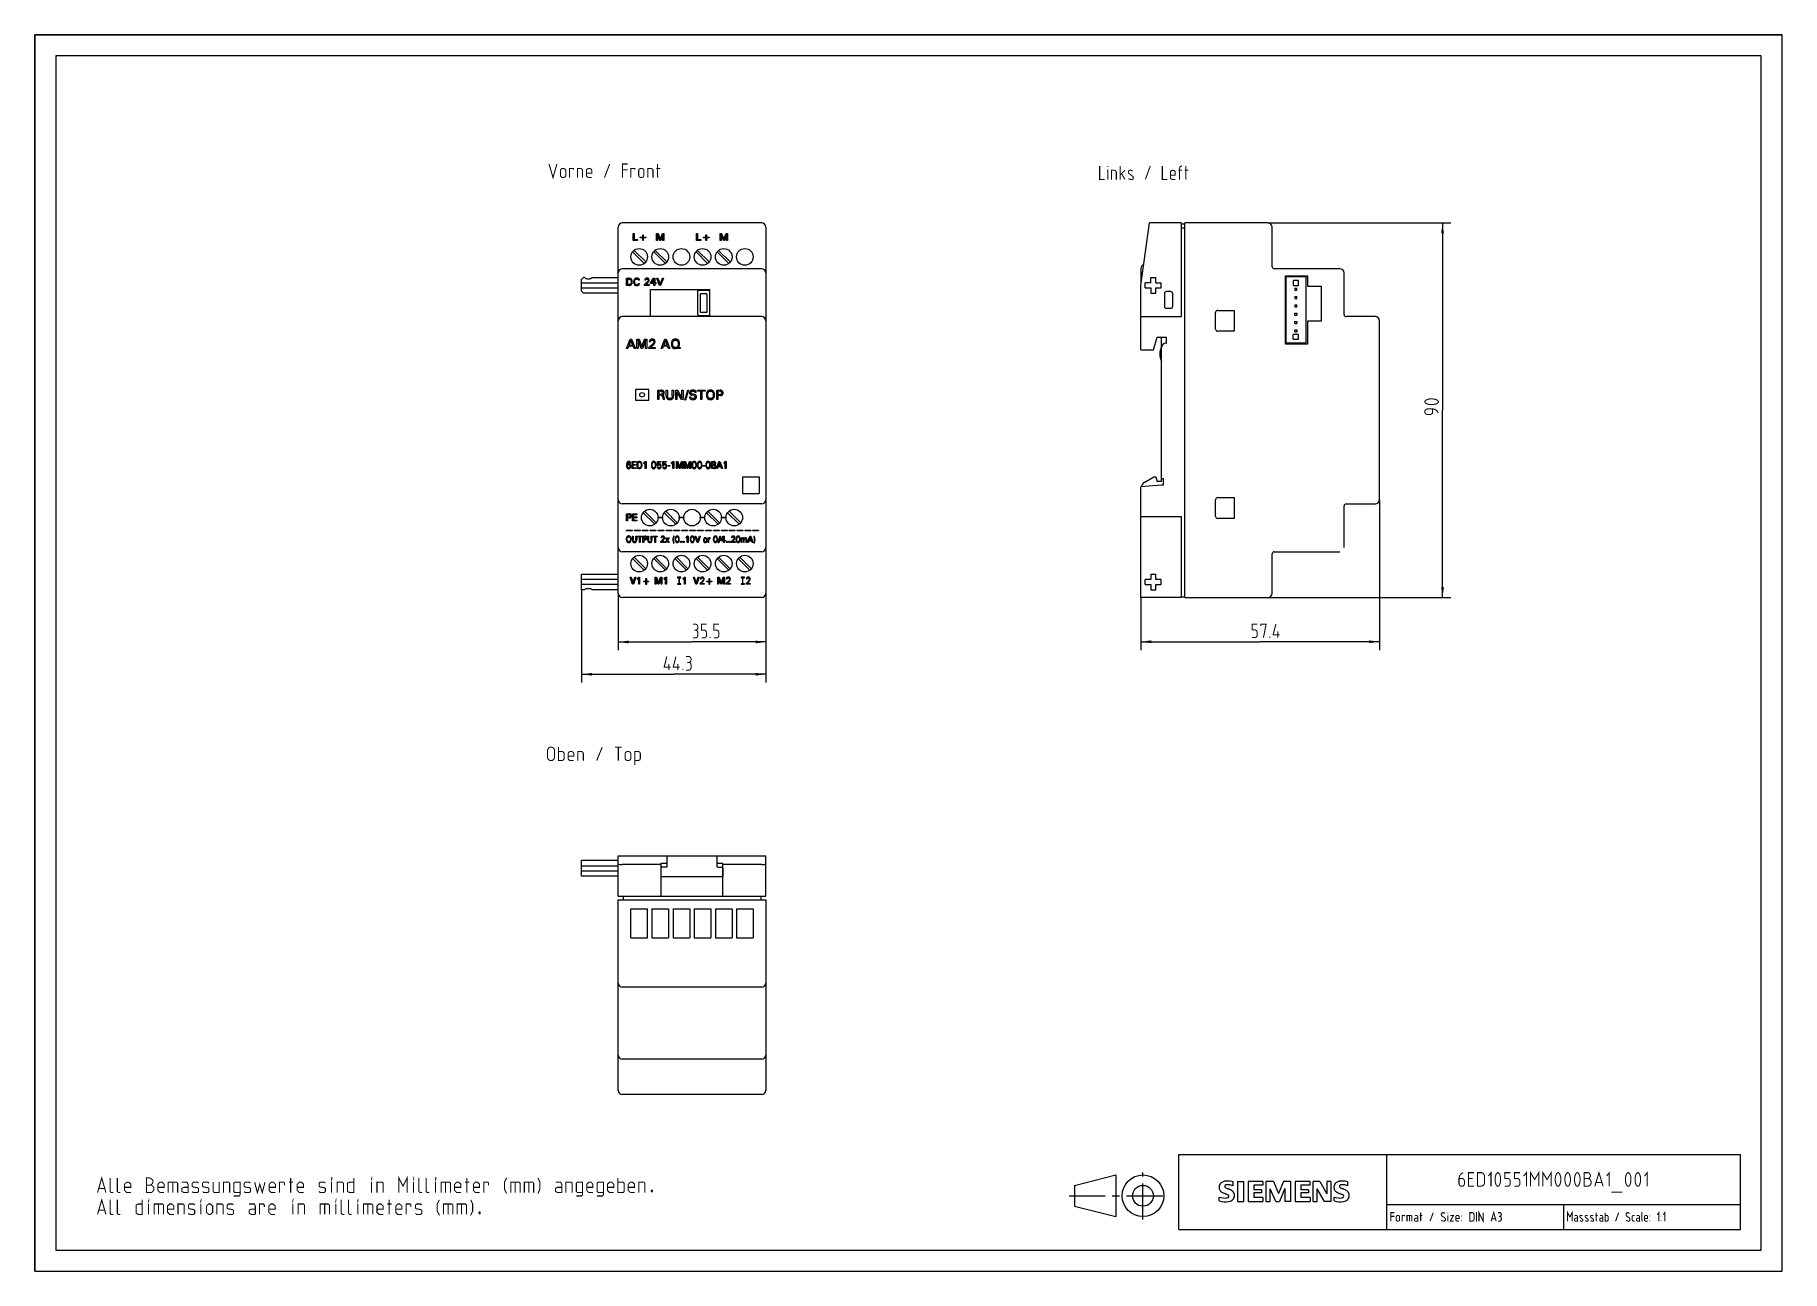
# Model space of a CAD drawing. Extents: x 0 to 420, y 0 to 297.
import ezdxf

# ---------------------------------------------------------------- set-up
doc = ezdxf.new("R2010")
doc.units = 0
doc.header["$LTSCALE"] = 23.1
doc.linetypes.add('CENTER', pattern=[0.6, 0.375, -0.075, 0.075, -0.075])
doc.layers.get('0').update_dxf_attribs({"linetype": 'CONTINUOUS'})
for name, color, linetype in [('10000_FRONT', 7, 'CONTINUOUS'), ('10100_DIM_FRONT', 7, 'CONTINUOUS'), ('10300_FRONT_GERMAN_ENGLISH', 7, 'CONTINUOUS'), ('11000_LEFT', 7, 'CONTINUOUS'), ('11100_DIM_LEFT', 7, 'CONTINUOUS'), ('11300_LEFT_GERMAN_ENGLISH', 7, 'CONTINUOUS'), ('13000_TOP', 7, 'CONTINUOUS'), ('13300_TOP_GERMAN_ENGLISH', 7, 'CONTINUOUS'), ('90000_FRAME', 7, 'CONTINUOUS')]:
    doc.layers.add(name, color=color, linetype=linetype)
doc.dimstyles.get("Standard").update_dxf_attribs({"dimtxt": 2.5, "dimasz": 2.5, "dimexe": 1.25, "dimexo": 0.625, "dimtad": 1, "dimcen": 2.5, "dimazin": 3, "dimtfac": 1, "dimtmove": 0, "dimatfit": 3})

msp = doc.modelspace()

# ---------------------------------------------------------------- blocks, each defined once
blk = doc.blocks.new('_FILLED')
at = {"color": 0, "linetype": 'BYBLOCK'}
blk.add_solid([(0, 0), (-1, 0.132), (-1, -0.132)], dxfattribs=at)
blk = doc.blocks.new('*D0')
at = {"layer": '11100_DIM_LEFT', "color": 7, "linetype": 'CONTINUOUS'}
for p, q in [((296.44, 251.83), (340.38, 251.83)), ((338.38, 251.83), (338.38, 206.83)), ((338.38, 161.83), (338.38, 206.83)), ((296.44, 161.83), (340.38, 161.83))]:
    blk.add_line(p, q, dxfattribs=at)
at = {"layer": '11100_DIM_LEFT', "color": 7, "linetype": 'CONTINUOUS', "xscale": 2.5, "yscale": 2.5, "zscale": 2.5}
for p, rotation in [((338.38, 251.83), 90), ((338.38, 161.83), 270)]:
    blk.add_blockref('_FILLED', p, dxfattribs=dict(at, rotation=rotation))
blk = doc.blocks.new('*D1')
at = {"layer": '11100_DIM_LEFT', "color": 7, "linetype": 'CONTINUOUS'}
for p, q in [((323.24, 185.33), (323.24, 149.2)), ((265.84, 161.83), (265.84, 149.2)), ((265.84, 151.2), (294.54, 151.2)), ((323.24, 151.2), (294.54, 151.2))]:
    blk.add_line(p, q, dxfattribs=at)
at = {"layer": '11100_DIM_LEFT', "color": 7, "linetype": 'CONTINUOUS', "xscale": 2.5, "yscale": 2.5, "zscale": 2.5, "rotation": 180}
blk.add_blockref('_FILLED', (265.84, 151.2), dxfattribs=at)
at = {"layer": '11100_DIM_LEFT', "color": 7, "linetype": 'CONTINUOUS', "xscale": 2.5, "yscale": 2.5, "zscale": 2.5}
blk.add_blockref('_FILLED', (323.24, 151.2), dxfattribs=at)
blk = doc.blocks.new('*D2')
at = {"layer": '10100_DIM_FRONT', "color": 7, "linetype": 'CONTINUOUS'}
for p, q in [((140.23, 162.82), (140.23, 149.15)), ((175.73, 162.82), (175.73, 149.15)), ((140.23, 151.15), (157.98, 151.15)), ((175.73, 151.15), (157.98, 151.15))]:
    blk.add_line(p, q, dxfattribs=at)
at = {"layer": '10100_DIM_FRONT', "color": 7, "linetype": 'CONTINUOUS', "xscale": 2.5, "yscale": 2.5, "zscale": 2.5, "rotation": 180}
blk.add_blockref('_FILLED', (140.23, 151.15), dxfattribs=at)
at = {"layer": '10100_DIM_FRONT', "color": 7, "linetype": 'CONTINUOUS', "xscale": 2.5, "yscale": 2.5, "zscale": 2.5}
blk.add_blockref('_FILLED', (175.73, 151.15), dxfattribs=at)
blk = doc.blocks.new('*D3')
at = {"layer": '10100_DIM_FRONT', "color": 7, "linetype": 'CONTINUOUS'}
for p, q in [((131.43, 163.67), (131.43, 141.39)), ((175.73, 162.82), (175.73, 141.39)), ((131.43, 143.39), (153.58, 143.39)), ((175.73, 143.39), (153.58, 143.39))]:
    blk.add_line(p, q, dxfattribs=at)
at = {"layer": '10100_DIM_FRONT', "color": 7, "linetype": 'CONTINUOUS', "xscale": 2.5, "yscale": 2.5, "zscale": 2.5, "rotation": 180}
blk.add_blockref('_FILLED', (131.43, 143.39), dxfattribs=at)
at = {"layer": '10100_DIM_FRONT', "color": 7, "linetype": 'CONTINUOUS', "xscale": 2.5, "yscale": 2.5, "zscale": 2.5}
blk.add_blockref('_FILLED', (175.73, 143.39), dxfattribs=at)

# ---------------------------------------------------------------- dimensions: what is measured, and where the dimension line sits
at = {"layer": '10100_DIM_FRONT', "color": 7, "linetype": 'CONTINUOUS'}
dim = msp.add_linear_dim(base=(131.428, 143.385), p1=(175.728, 162.82), p2=(131.428, 163.67), angle=180, dimstyle='Standard', dxfattribs=at)
dim.commit()
dim.dimension.update_dxf_attribs({"geometry": '*D3', "text_midpoint": (150.87, 144.26), "dimtype": 128})
dim = msp.add_linear_dim(base=(175.728, 151.15), p1=(140.228, 162.82), p2=(175.728, 162.82), dimstyle='Standard', dxfattribs=at)
dim.commit()
dim.dimension.update_dxf_attribs({"geometry": '*D2', "text_midpoint": (157.887, 152.025), "dimtype": 128})
at = {"layer": '11100_DIM_LEFT', "color": 7, "linetype": 'CONTINUOUS'}
dim = msp.add_linear_dim(base=(338.382, 161.831), p1=(296.443, 251.831), p2=(296.443, 161.831), angle=270, dimstyle='Standard', dxfattribs=at)
dim.commit()
dim.dimension.update_dxf_attribs({"geometry": '*D0', "text_midpoint": (337.507, 205.257), "dimtype": 128})
dim = msp.add_linear_dim(base=(323.243, 151.202), p1=(265.843, 161.831), p2=(323.243, 185.331), dimstyle='Standard', dxfattribs=at)
dim.commit()
dim.dimension.update_dxf_attribs({"geometry": '*D1', "text_midpoint": (292.133, 152.077), "dimtype": 128})

# ---------------------------------------------------------------- linework, layer by layer
at = {"color": 7, "linetype": 'CONTINUOUS'}
for p, q in [((0, 0), (0, 297)), ((0, 297), (420, 297)), ((420, 0), (420, 297)), ((0, 0), (420, 0))]:
    msp.add_line(p, q, dxfattribs=at)
at = {"color": 7, "linetype": 'CONTINUOUS', "const_width": 0.25}
for points in [[(15.061, 18.861), (16.061, 22.361), (17.061, 18.861)], [(18.811, 18.861), (18.311, 18.861), (18.061, 19.111), (18.061, 22.361)], [(20.561, 18.861), (20.061, 18.861), (19.811, 19.111), (19.811, 22.361)], [(23.061, 18.861), (22.061, 18.861), (21.561, 19.361), (21.561, 20.861), (22.061, 21.361), (22.561, 21.361), (23.061, 20.861), (23.061, 20.111), (21.561, 20.111)], [(26.811, 18.861), (26.811, 22.361), (27.561, 22.361), (27.811, 22.278), (28.311, 21.861), (28.311, 21.111), (27.811, 20.611)], [(31.061, 18.861), (30.061, 18.861), (29.561, 19.361), (29.561, 20.861), (30.061, 21.361), (30.561, 21.361), (31.061, 20.861), (31.061, 20.111), (29.561, 20.111)], [(32.061, 18.861), (32.061, 21.361), (34.061, 21.361), (34.311, 21.111), (34.311, 18.861)], [(33.144, 21.361), (33.144, 18.861)], [(36.811, 18.861), (36.811, 20.861), (36.561, 21.361), (35.311, 21.361)], [(37.811, 19.111), (38.061, 18.861), (39.061, 18.861), (39.311, 19.111), (39.311, 19.861), (39.061, 20.028), (38.061, 20.195), (37.811, 20.361), (37.811, 21.111), (38.061, 21.361), (39.061, 21.361), (39.311, 21.111)], [(40.311, 19.111), (40.561, 18.861), (41.561, 18.861), (41.811, 19.111), (41.811, 19.861), (41.561, 20.028), (40.561, 20.195), (40.311, 20.361), (40.311, 21.111), (40.561, 21.361), (41.561, 21.361), (41.811, 21.111)], [(42.811, 21.361), (42.811, 19.111), (43.061, 18.861), (44.311, 18.861), (44.311, 21.361)], [(45.311, 18.861), (45.311, 21.361), (46.561, 21.361), (46.811, 21.111), (46.811, 18.861)], [(47.811, 18.028), (49.061, 18.028), (49.311, 18.361), (49.311, 21.361), (48.061, 21.361), (47.811, 21.111), (47.811, 19.111), (48.061, 18.861), (49.311, 18.861)], [(50.311, 19.111), (50.561, 18.861), (51.561, 18.861), (51.811, 19.111), (51.811, 19.861), (51.561, 20.028), (50.561, 20.195), (50.311, 20.361), (50.311, 21.111), (50.561, 21.361), (51.561, 21.361), (51.811, 21.111)], [(52.811, 21.361), (53.478, 18.861), (54.061, 20.861), (54.644, 18.861), (55.311, 21.361)], [(57.811, 18.861), (56.811, 18.861), (56.311, 19.361), (56.311, 20.861), (56.811, 21.361), (57.311, 21.361), (57.811, 20.861), (57.811, 20.111), (56.311, 20.111)], [(58.811, 18.861), (58.811, 21.361), (59.811, 21.361), (59.978, 21.111), (59.978, 20.611)], [(61.061, 21.361), (62.061, 21.361)], [(61.478, 18.861), (61.478, 22.361)], [(64.561, 18.861), (63.561, 18.861), (63.061, 19.361), (63.061, 20.861), (63.561, 21.361), (64.061, 21.361), (64.561, 20.861), (64.561, 20.111), (63.061, 20.111)], [(68.311, 19.111), (68.561, 18.861), (69.561, 18.861), (69.811, 19.111), (69.811, 19.861), (69.561, 20.028), (68.561, 20.195), (68.311, 20.361), (68.311, 21.111), (68.561, 21.361), (69.561, 21.361), (69.811, 21.111)], [(71.311, 22.111), (71.311, 22.361), (71.394, 22.361), (71.311, 22.111)], [(71.311, 18.861), (71.311, 21.361)], [(72.644, 18.861), (72.644, 21.361), (73.894, 21.361), (74.144, 21.111), (74.144, 18.861)], [(76.644, 22.361), (76.644, 18.861), (75.644, 18.861), (75.144, 19.111), (75.144, 21.111), (75.644, 21.361), (76.644, 21.361)], [(80.894, 22.111), (80.894, 22.361), (80.978, 22.361), (80.894, 22.111)], [(80.894, 18.861), (80.894, 21.361)], [(82.228, 18.861), (82.228, 21.361), (83.478, 21.361), (83.728, 21.111), (83.728, 18.861)], [(87.478, 18.861), (87.478, 22.361), (88.478, 20.361), (89.478, 22.361), (89.478, 18.861)], [(90.978, 22.111), (90.978, 22.361), (91.061, 22.361), (90.978, 22.111)], [(90.978, 18.861), (90.978, 21.361)], [(93.061, 18.861), (92.561, 18.861), (92.311, 19.111), (92.311, 22.361)], [(94.811, 18.861), (94.311, 18.861), (94.061, 19.111), (94.061, 22.361)], [(96.311, 22.111), (96.311, 22.361), (96.394, 22.361), (96.311, 22.111)], [(96.311, 18.861), (96.311, 21.361)], [(97.644, 18.861), (97.644, 21.361), (99.644, 21.361), (99.894, 21.111), (99.894, 18.861)], [(98.728, 21.361), (98.728, 18.861)], [(102.394, 18.861), (101.394, 18.861), (100.894, 19.361), (100.894, 20.861), (101.394, 21.361), (101.894, 21.361), (102.394, 20.861), (102.394, 20.111), (100.894, 20.111)], [(103.394, 21.361), (104.394, 21.361)], [(103.811, 18.861), (103.811, 22.361)], [(106.894, 18.861), (105.894, 18.861), (105.394, 19.361), (105.394, 20.861), (105.894, 21.361), (106.394, 21.361), (106.894, 20.861), (106.894, 20.111), (105.394, 20.111)], [(107.894, 18.861), (107.894, 21.361), (108.894, 21.361), (109.061, 21.111), (109.061, 20.611)], [(113.394, 18.611), (112.894, 19.611), (112.894, 21.361), (113.394, 22.361)], [(114.394, 18.861), (114.394, 21.361), (116.394, 21.361), (116.644, 21.111), (116.644, 18.861)], [(115.478, 21.361), (115.478, 18.861)], [(117.644, 18.861), (117.644, 21.361), (119.644, 21.361), (119.894, 21.111), (119.894, 18.861)], [(118.728, 21.361), (118.728, 18.861)], [(120.894, 18.611), (121.394, 19.611), (121.394, 21.361), (120.894, 22.361)], [(126.644, 18.861), (126.644, 20.861), (126.394, 21.361), (125.144, 21.361)], [(127.644, 18.861), (127.644, 21.361), (128.894, 21.361), (129.144, 21.111), (129.144, 18.861)], [(130.144, 18.028), (131.394, 18.028), (131.644, 18.361), (131.644, 21.361), (130.394, 21.361), (130.144, 21.111), (130.144, 19.111), (130.394, 18.861), (131.644, 18.861)], [(134.144, 18.861), (133.144, 18.861), (132.644, 19.361), (132.644, 20.861), (133.144, 21.361), (133.644, 21.361), (134.144, 20.861), (134.144, 20.111), (132.644, 20.111)], [(135.144, 18.028), (136.394, 18.028), (136.644, 18.361), (136.644, 21.361), (135.394, 21.361), (135.144, 21.111), (135.144, 19.111), (135.394, 18.861), (136.644, 18.861)], [(139.144, 18.861), (138.144, 18.861), (137.644, 19.361), (137.644, 20.861), (138.144, 21.361), (138.644, 21.361), (139.144, 20.861), (139.144, 20.111), (137.644, 20.111)], [(140.144, 18.861), (140.144, 22.361)], [(140.144, 21.361), (141.394, 21.361), (141.644, 21.111), (141.644, 19.111), (141.394, 18.861), (140.144, 18.861)], [(144.144, 18.861), (143.144, 18.861), (142.644, 19.361), (142.644, 20.861), (143.144, 21.361), (143.644, 21.361), (144.144, 20.861), (144.144, 20.111), (142.644, 20.111)], [(145.144, 18.861), (145.144, 21.361), (146.394, 21.361), (146.644, 21.111), (146.644, 18.861)], [(15.061, 13.611), (16.061, 17.111), (17.061, 13.611)], [(15.394, 19.861), (16.728, 19.861)], [(18.811, 13.611), (18.311, 13.611), (18.061, 13.861), (18.061, 17.111)], [(20.561, 13.611), (20.061, 13.611), (19.811, 13.861), (19.811, 17.111)], [(25.811, 17.111), (25.811, 13.611), (24.811, 13.611), (24.311, 13.861), (24.311, 15.861), (24.811, 16.111), (25.811, 16.111)], [(26.811, 20.611), (28.061, 20.611), (28.561, 20.111), (28.561, 19.361), (28.061, 18.861), (26.811, 18.861)], [(27.311, 16.861), (27.311, 17.111), (27.394, 17.111), (27.311, 16.861)], [(36.811, 18.861), (35.811, 18.861), (35.311, 19.111), (35.311, 19.861), (35.811, 20.111), (36.811, 20.111)], [(39.894, 16.861), (39.894, 17.111), (39.978, 17.111), (39.894, 16.861)], [(61.978, 16.861), (61.978, 17.111), (62.061, 17.111), (61.978, 16.861)], [(72.311, 16.861), (72.311, 17.111), (72.394, 17.111), (72.311, 16.861)], [(74.394, 13.611), (73.894, 13.611), (73.644, 13.861), (73.644, 17.111)], [(76.144, 13.611), (75.644, 13.611), (75.394, 13.861), (75.394, 17.111)], [(77.644, 16.861), (77.644, 17.111), (77.728, 17.111), (77.644, 16.861)], [(85.144, 13.611), (85.144, 17.111)], [(97.228, 13.361), (96.728, 14.361), (96.728, 16.111), (97.228, 17.111)], [(104.728, 13.361), (105.228, 14.361), (105.228, 16.111), (104.728, 17.111)], [(126.644, 18.861), (125.644, 18.861), (125.144, 19.111), (125.144, 19.861), (125.644, 20.111), (126.644, 20.111)], [(148.394, 19.445), (148.478, 19.278), (148.478, 19.195), (148.394, 19.028), (148.228, 19.028), (148.144, 19.195), (148.144, 19.278), (148.228, 19.445), (148.394, 19.445)], [(15.394, 14.611), (16.728, 14.611)], [(27.311, 13.611), (27.311, 16.111)], [(28.644, 13.611), (28.644, 16.111), (30.644, 16.111), (30.894, 15.861), (30.894, 13.611)], [(29.728, 16.111), (29.728, 13.611)], [(33.394, 13.611), (32.394, 13.611), (31.894, 14.111), (31.894, 15.611), (32.394, 16.111), (32.894, 16.111), (33.394, 15.611), (33.394, 14.861), (31.894, 14.861)], [(34.394, 13.611), (34.394, 16.111), (35.644, 16.111), (35.894, 15.861), (35.894, 13.611)], [(36.894, 13.861), (37.144, 13.611), (38.144, 13.611), (38.394, 13.861), (38.394, 14.611), (38.144, 14.778), (37.144, 14.945), (36.894, 15.111), (36.894, 15.861), (37.144, 16.111), (38.144, 16.111), (38.394, 15.861)], [(39.894, 13.611), (39.894, 16.111)], [(41.228, 14.111), (41.228, 15.611), (41.728, 16.111), (42.228, 16.111), (42.728, 15.611), (42.728, 14.111), (42.228, 13.611), (41.728, 13.611), (41.228, 14.111)], [(43.728, 13.611), (43.728, 16.111), (44.978, 16.111), (45.228, 15.861), (45.228, 13.611)], [(46.228, 13.861), (46.478, 13.611), (47.478, 13.611), (47.728, 13.861), (47.728, 14.611), (47.478, 14.778), (46.478, 14.945), (46.228, 15.111), (46.228, 15.861), (46.478, 16.111), (47.478, 16.111), (47.728, 15.861)], [(52.978, 13.611), (52.978, 15.611), (52.728, 16.111), (51.478, 16.111)], [(52.978, 13.611), (51.978, 13.611), (51.478, 13.861), (51.478, 14.611), (51.978, 14.861), (52.978, 14.861)], [(53.978, 13.611), (53.978, 16.111), (54.978, 16.111), (55.144, 15.861), (55.144, 15.361)], [(57.728, 13.611), (56.728, 13.611), (56.228, 14.111), (56.228, 15.611), (56.728, 16.111), (57.228, 16.111), (57.728, 15.611), (57.728, 14.861), (56.228, 14.861)], [(61.978, 13.611), (61.978, 16.111)], [(63.311, 13.611), (63.311, 16.111), (64.561, 16.111), (64.811, 15.861), (64.811, 13.611)], [(68.561, 13.611), (68.561, 16.111), (70.561, 16.111), (70.811, 15.861), (70.811, 13.611)], [(69.644, 16.111), (69.644, 13.611)], [(72.311, 13.611), (72.311, 16.111)], [(77.644, 13.611), (77.644, 16.111)], [(78.978, 13.611), (78.978, 16.111), (80.978, 16.111), (81.228, 15.861), (81.228, 13.611)], [(80.061, 16.111), (80.061, 13.611)], [(83.728, 13.611), (82.728, 13.611), (82.228, 14.111), (82.228, 15.611), (82.728, 16.111), (83.228, 16.111), (83.728, 15.611), (83.728, 14.861), (82.228, 14.861)], [(84.728, 16.111), (85.728, 16.111)], [(88.228, 13.611), (87.228, 13.611), (86.728, 14.111), (86.728, 15.611), (87.228, 16.111), (87.728, 16.111), (88.228, 15.611), (88.228, 14.861), (86.728, 14.861)], [(89.228, 13.611), (89.228, 16.111), (90.228, 16.111), (90.394, 15.861), (90.394, 15.361)], [(91.478, 13.861), (91.728, 13.611), (92.728, 13.611), (92.978, 13.861), (92.978, 14.611), (92.728, 14.778), (91.728, 14.945), (91.478, 15.111), (91.478, 15.861), (91.728, 16.111), (92.728, 16.111), (92.978, 15.861)], [(98.228, 13.611), (98.228, 16.111), (100.228, 16.111), (100.478, 15.861), (100.478, 13.611)], [(99.311, 16.111), (99.311, 13.611)], [(101.478, 13.611), (101.478, 16.111), (103.478, 16.111), (103.728, 15.861), (103.728, 13.611)], [(102.561, 16.111), (102.561, 13.611)], [(106.978, 14.195), (107.061, 14.028), (107.061, 13.945), (106.978, 13.778), (106.811, 13.778), (106.728, 13.945), (106.728, 14.028), (106.811, 14.195), (106.978, 14.195)]]:
    msp.add_lwpolyline(points, dxfattribs=at)
at = {"layer": '10000_FRONT', "color": 7, "linetype": 'CONTINUOUS'}
for p, q in [((140.206, 162.826), (140.206, 250.826)), ((174.706, 251.826), (141.206, 251.826)), ((143.806, 247.626), (143.806, 249.326)), ((143.806, 249.326), (144.039, 249.326)), ((144.039, 249.326), (144.039, 247.819)), ((144.039, 247.819), (144.841, 247.819)), ((144.841, 247.819), (144.841, 247.626)), ((145.482, 248.234), (145.482, 248.378)), ((145.482, 248.378), (146.1, 248.378)), ((146.1, 248.234), (145.482, 248.234)), ((146.1, 248.378), (146.1, 248.996)), ((146.1, 248.996), (146.245, 248.996)), ((146.1, 247.616), (146.1, 248.234)), ((146.245, 248.996), (146.245, 248.378)), ((146.245, 248.378), (146.863, 248.378)), ((146.245, 248.234), (146.245, 247.616)), ((146.863, 248.234), (146.245, 248.234)), ((146.863, 248.378), (146.863, 248.234)), ((149.406, 247.626), (149.406, 249.326)), ((149.406, 249.326), (149.783, 249.326)), ((149.639, 249.148), (149.639, 247.626)), ((150.199, 247.626), (149.639, 249.148)), ((149.783, 249.326), (150.317, 247.903)), ((150.317, 247.903), (150.834, 249.326)), ((150.978, 249.15), (150.433, 247.626)), ((150.834, 249.326), (151.211, 249.326)), ((150.978, 247.626), (150.978, 249.15)), ((151.211, 249.326), (151.211, 247.626)), ((159.006, 247.626), (159.006, 249.326)), ((159.006, 249.326), (159.239, 249.326)), ((159.239, 249.326), (159.239, 247.819)), ((159.239, 247.819), (160.041, 247.819)), ((160.041, 247.819), (160.041, 247.626)), ((160.682, 248.234), (160.682, 248.378)), ((160.682, 248.378), (161.3, 248.378)), ((161.3, 248.234), (160.682, 248.234)), ((161.3, 248.378), (161.3, 248.996)), ((161.3, 248.996), (161.445, 248.996)), ((161.3, 247.616), (161.3, 248.234)), ((161.445, 248.996), (161.445, 248.378)), ((161.445, 248.378), (162.063, 248.378)), ((161.445, 248.234), (161.445, 247.616)), ((162.063, 248.234), (161.445, 248.234)), ((162.063, 248.378), (162.063, 248.234)), ((164.706, 247.626), (164.706, 249.326)), ((164.706, 249.326), (165.083, 249.326)), ((164.939, 249.148), (164.939, 247.626)), ((165.499, 247.626), (164.939, 249.148)), ((165.083, 249.326), (165.617, 247.903)), ((165.617, 247.903), (166.134, 249.326)), ((166.278, 249.15), (165.733, 247.626)), ((166.134, 249.326), (166.511, 249.326)), ((166.278, 247.626), (166.278, 249.15)), ((166.511, 249.326), (166.511, 247.626)), ((175.706, 250.826), (175.706, 162.826)), ((143.689, 244.89), (146.473, 242.105)), ((144.841, 247.626), (143.806, 247.626)), ((146.824, 242.462), (144.039, 245.247)), ((146.245, 247.616), (146.1, 247.616)), ((148.769, 244.89), (151.553, 242.105)), ((151.904, 242.462), (149.119, 245.247)), ((149.639, 247.626), (149.406, 247.626)), ((150.433, 247.626), (150.199, 247.626)), ((151.211, 247.626), (150.978, 247.626)), ((158.929, 244.89), (161.713, 242.105)), ((160.041, 247.626), (159.006, 247.626)), ((162.064, 242.462), (159.279, 245.247)), ((161.445, 247.616), (161.3, 247.616)), ((164.009, 244.89), (166.793, 242.105)), ((167.144, 242.462), (164.359, 245.247)), ((164.939, 247.626), (164.706, 247.626)), ((165.733, 247.626), (165.499, 247.626)), ((166.511, 247.626), (166.278, 247.626)), ((174.706, 240.826), (141.206, 240.826)), ((131.406, 238.226), (131.906, 238.726)), ((131.406, 235.426), (131.406, 238.226)), ((131.406, 237.426), (140.206, 237.426)), ((131.406, 236.226), (140.206, 236.226)), ((131.406, 235.426), (131.906, 234.926)), ((132.182, 238.726), (131.906, 238.726)), ((132.806, 238.426), (133.306, 238.426)), ((133.931, 238.726), (140.006, 238.726)), ((142.206, 236.826), (142.206, 238.526)), ((142.206, 238.526), (142.745, 238.526)), ((142.79, 236.826), (142.206, 236.826)), ((142.439, 238.334), (142.439, 237.019)), ((142.745, 238.334), (142.439, 238.334)), ((142.439, 237.019), (142.792, 237.019)), ((142.775, 238.526), (142.745, 238.526)), ((142.745, 238.334), (142.767, 238.333)), ((142.767, 238.333), (142.789, 238.333)), ((142.806, 238.525), (142.775, 238.526)), ((142.789, 238.333), (142.811, 238.332)), ((142.79, 236.826), (142.819, 236.827)), ((142.816, 237.019), (142.792, 237.019)), ((142.836, 238.524), (142.806, 238.525)), ((142.811, 238.332), (142.834, 238.33)), ((142.84, 237.02), (142.816, 237.019)), ((142.819, 236.827), (142.848, 236.827)), ((142.834, 238.33), (142.856, 238.328)), ((142.867, 238.522), (142.836, 238.524)), ((142.864, 237.022), (142.84, 237.02)), ((142.848, 236.827), (142.877, 236.829)), ((142.856, 238.328), (142.878, 238.326)), ((142.887, 237.024), (142.864, 237.022)), ((142.898, 238.519), (142.867, 238.522)), ((142.877, 236.829), (142.906, 236.83)), ((142.878, 238.326), (142.901, 238.323)), ((142.911, 237.026), (142.887, 237.024)), ((142.928, 238.516), (142.898, 238.519)), ((142.901, 238.323), (142.923, 238.319)), ((142.906, 236.83), (142.935, 236.833)), ((142.935, 237.03), (142.911, 237.026)), ((142.923, 238.319), (142.945, 238.314)), ((142.959, 238.512), (142.928, 238.516)), ((142.959, 237.034), (142.935, 237.03)), ((142.935, 236.833), (142.964, 236.836)), ((142.945, 238.314), (142.966, 238.309)), ((142.989, 238.507), (142.959, 238.512)), ((142.982, 237.039), (142.959, 237.034)), ((142.964, 236.836), (142.993, 236.84)), ((142.966, 238.309), (142.988, 238.303)), ((143.002, 237.044), (142.982, 237.039)), ((142.988, 238.303), (143.009, 238.297)), ((143.019, 238.501), (142.989, 238.507)), ((142.993, 236.84), (143.022, 236.845)), ((143.022, 237.05), (143.002, 237.044)), ((143.009, 238.297), (143.03, 238.289)), ((143.049, 238.494), (143.019, 238.501)), ((143.041, 237.056), (143.022, 237.05)), ((143.022, 236.845), (143.05, 236.85)), ((143.03, 238.289), (143.051, 238.281)), ((143.061, 237.063), (143.041, 237.056)), ((143.079, 238.486), (143.049, 238.494)), ((143.05, 236.85), (143.078, 236.857)), ((143.051, 238.281), (143.071, 238.272)), ((143.079, 237.071), (143.061, 237.063)), ((143.071, 238.272), (143.091, 238.261)), ((143.078, 236.857), (143.106, 236.864)), ((143.108, 238.477), (143.079, 238.486)), ((143.098, 237.08), (143.079, 237.071)), ((143.091, 238.261), (143.109, 238.251)), ((143.116, 237.089), (143.098, 237.08)), ((143.106, 236.864), (143.134, 236.873)), ((143.137, 238.467), (143.108, 238.477)), ((143.109, 238.251), (143.128, 238.239)), ((143.134, 237.099), (143.116, 237.089)), ((143.128, 238.239), (143.145, 238.226)), ((143.15, 237.11), (143.134, 237.099)), ((143.134, 236.873), (143.161, 236.882)), ((143.165, 238.456), (143.137, 238.467)), ((143.145, 238.226), (143.162, 238.213)), ((143.165, 237.121), (143.15, 237.11)), ((143.161, 236.882), (143.188, 236.893)), ((143.162, 238.213), (143.179, 238.199)), ((143.193, 238.443), (143.165, 238.456)), ((143.18, 237.132), (143.165, 237.121)), ((143.179, 238.199), (143.195, 238.184)), ((143.194, 237.145), (143.18, 237.132)), ((143.188, 236.893), (143.214, 236.905)), ((143.22, 238.429), (143.193, 238.443)), ((143.208, 237.157), (143.194, 237.145)), ((143.195, 238.184), (143.21, 238.169)), ((143.221, 237.171), (143.208, 237.157)), ((143.21, 238.169), (143.225, 238.153)), ((143.214, 236.905), (143.24, 236.918)), ((143.245, 238.415), (143.22, 238.429)), ((143.234, 237.185), (143.221, 237.171)), ((143.225, 238.153), (143.239, 238.136)), ((143.246, 237.2), (143.234, 237.185)), ((143.239, 238.136), (143.253, 238.119)), ((143.24, 236.918), (143.266, 236.933)), ((143.27, 238.399), (143.245, 238.415)), ((143.258, 237.216), (143.246, 237.2)), ((143.253, 238.119), (143.265, 238.101)), ((143.269, 237.233), (143.258, 237.216)), ((143.265, 238.101), (143.277, 238.083)), ((143.266, 236.933), (143.291, 236.949)), ((143.279, 237.251), (143.269, 237.233)), ((143.295, 238.382), (143.27, 238.399)), ((143.277, 238.083), (143.288, 238.064)), ((143.289, 237.269), (143.279, 237.251)), ((143.288, 238.064), (143.298, 238.045)), ((143.298, 237.287), (143.289, 237.269)), ((143.291, 236.949), (143.316, 236.966)), ((143.318, 238.364), (143.295, 238.382)), ((143.298, 238.045), (143.308, 238.024)), ((143.306, 237.305), (143.298, 237.287)), ((143.313, 237.324), (143.306, 237.305)), ((143.308, 238.024), (143.317, 238.003)), ((143.321, 237.347), (143.313, 237.324)), ((143.316, 236.966), (143.34, 236.985)), ((143.317, 238.003), (143.325, 237.981)), ((143.341, 238.345), (143.318, 238.364)), ((143.329, 237.37), (143.321, 237.347)), ((143.325, 237.981), (143.333, 237.96)), ((143.335, 237.392), (143.329, 237.37)), ((143.333, 237.96), (143.339, 237.937)), ((143.341, 237.416), (143.335, 237.392)), ((143.339, 237.937), (143.345, 237.915)), ((143.34, 236.985), (143.363, 237.004)), ((143.363, 238.325), (143.341, 238.345)), ((143.346, 237.439), (143.341, 237.416)), ((143.345, 237.915), (143.35, 237.892)), ((143.35, 237.462), (143.346, 237.439)), ((143.35, 237.892), (143.354, 237.87)), ((143.354, 237.486), (143.35, 237.462)), ((143.354, 237.87), (143.357, 237.847)), ((143.358, 237.519), (143.354, 237.486)), ((143.357, 237.847), (143.36, 237.824)), ((143.362, 237.551), (143.358, 237.519)), ((143.36, 237.824), (143.363, 237.801)), ((143.364, 237.584), (143.362, 237.551)), ((143.384, 238.304), (143.363, 238.325)), ((143.363, 237.801), (143.364, 237.777)), ((143.363, 237.004), (143.385, 237.025)), ((143.364, 237.777), (143.366, 237.754)), ((143.366, 237.618), (143.364, 237.584)), ((143.366, 237.754), (143.367, 237.731)), ((143.367, 237.651), (143.366, 237.618)), ((143.367, 237.731), (143.367, 237.707)), ((143.367, 237.707), (143.367, 237.684)), ((143.367, 237.684), (143.367, 237.651)), ((143.404, 238.283), (143.384, 238.304)), ((143.385, 237.025), (143.406, 237.047)), ((143.424, 238.26), (143.404, 238.283)), ((143.406, 237.047), (143.426, 237.069)), ((143.442, 238.237), (143.424, 238.26)), ((143.426, 237.069), (143.445, 237.093)), ((143.459, 238.213), (143.442, 238.237)), ((143.445, 237.093), (143.463, 237.117)), ((143.476, 238.188), (143.459, 238.213)), ((143.463, 237.117), (143.48, 237.142)), ((143.491, 238.163), (143.476, 238.188)), ((143.48, 237.142), (143.496, 237.167)), ((143.505, 238.138), (143.491, 238.163)), ((143.496, 237.167), (143.51, 237.193)), ((143.519, 238.11), (143.505, 238.138)), ((143.51, 237.193), (143.523, 237.219)), ((143.531, 238.082), (143.519, 238.11)), ((143.523, 237.219), (143.535, 237.246)), ((143.542, 238.053), (143.531, 238.082)), ((143.535, 237.246), (143.545, 237.273)), ((143.552, 238.024), (143.542, 238.053)), ((143.545, 237.273), (143.554, 237.301)), ((143.561, 237.994), (143.552, 238.024)), ((143.554, 237.301), (143.563, 237.329)), ((143.569, 237.964), (143.561, 237.994)), ((143.563, 237.329), (143.57, 237.357)), ((143.575, 237.934), (143.569, 237.964)), ((143.57, 237.357), (143.576, 237.385)), ((143.581, 237.903), (143.575, 237.934)), ((143.576, 237.385), (143.582, 237.414)), ((143.586, 237.872), (143.581, 237.903)), ((143.582, 237.414), (143.587, 237.443)), ((143.59, 237.841), (143.586, 237.872)), ((143.587, 237.443), (143.59, 237.473)), ((143.593, 237.81), (143.59, 237.841)), ((143.59, 237.473), (143.594, 237.502)), ((143.596, 237.778), (143.593, 237.81)), ((143.594, 237.502), (143.596, 237.532)), ((143.598, 237.747), (143.596, 237.778)), ((143.596, 237.532), (143.598, 237.562)), ((143.599, 237.715), (143.598, 237.747)), ((143.598, 237.562), (143.599, 237.592)), ((143.6, 237.683), (143.599, 237.715)), ((143.599, 237.592), (143.6, 237.622)), ((143.6, 237.652), (143.6, 237.683)), ((143.6, 237.622), (143.6, 237.652)), ((143.928, 237.739), (143.927, 237.704)), ((143.927, 237.704), (143.927, 237.669)), ((143.927, 237.669), (143.927, 237.634)), ((143.927, 237.634), (143.928, 237.599)), ((143.93, 237.774), (143.928, 237.739)), ((143.928, 237.599), (143.93, 237.564)), ((143.933, 237.809), (143.93, 237.774)), ((143.93, 237.564), (143.933, 237.529)), ((143.936, 237.844), (143.933, 237.809)), ((143.933, 237.529), (143.936, 237.494)), ((143.941, 237.879), (143.936, 237.844)), ((143.936, 237.494), (143.941, 237.459)), ((143.946, 237.914), (143.941, 237.879)), ((143.941, 237.459), (143.946, 237.425)), ((143.952, 237.945), (143.946, 237.914)), ((143.946, 237.425), (143.952, 237.394)), ((143.959, 237.975), (143.952, 237.945)), ((143.952, 237.394), (143.959, 237.364)), ((143.966, 238.005), (143.959, 237.975)), ((143.959, 237.364), (143.966, 237.334)), ((143.975, 238.036), (143.966, 238.005)), ((143.966, 237.334), (143.975, 237.304)), ((143.984, 238.065), (143.975, 238.036)), ((143.975, 237.304), (143.984, 237.275)), ((143.994, 238.095), (143.984, 238.065)), ((143.984, 237.275), (143.995, 237.246)), ((144.006, 238.124), (143.994, 238.095)), ((143.995, 237.246), (144.006, 237.217)), ((144.017, 238.15), (144.006, 238.124)), ((144.006, 237.217), (144.018, 237.191)), ((144.029, 238.176), (144.017, 238.15)), ((144.018, 237.191), (144.03, 237.166)), ((144.043, 238.201), (144.029, 238.176)), ((144.03, 237.166), (144.043, 237.14)), ((144.057, 238.226), (144.043, 238.201)), ((144.043, 237.14), (144.058, 237.116)), ((144.072, 238.25), (144.057, 238.226)), ((144.058, 237.116), (144.073, 237.092)), ((144.088, 238.274), (144.072, 238.25)), ((144.073, 237.092), (144.089, 237.068)), ((144.105, 238.297), (144.088, 238.274)), ((144.089, 237.068), (144.106, 237.046)), ((144.121, 238.318), (144.105, 238.297)), ((144.106, 237.046), (144.122, 237.025)), ((144.139, 238.338), (144.121, 238.318)), ((144.122, 237.025), (144.14, 237.006)), ((144.157, 238.358), (144.139, 238.338)), ((144.14, 237.006), (144.158, 236.987)), ((144.175, 238.377), (144.157, 238.358)), ((144.158, 236.987), (144.176, 236.969)), ((144.165, 237.727), (144.167, 237.757)), ((144.165, 237.696), (144.165, 237.727)), ((144.165, 237.665), (144.165, 237.696)), ((144.166, 237.633), (144.165, 237.665)), ((144.168, 237.602), (144.166, 237.633)), ((144.167, 237.757), (144.168, 237.788)), ((144.168, 237.788), (144.171, 237.818)), ((144.17, 237.57), (144.168, 237.602)), ((144.174, 237.539), (144.17, 237.57)), ((144.171, 237.818), (144.174, 237.849)), ((144.174, 237.849), (144.176, 237.864)), ((144.178, 237.508), (144.174, 237.539)), ((144.195, 238.395), (144.175, 238.377)), ((144.176, 237.864), (144.179, 237.879)), ((144.176, 236.969), (144.196, 236.952)), ((144.182, 237.48), (144.178, 237.508)), ((144.179, 237.879), (144.183, 237.902)), ((144.187, 237.453), (144.182, 237.48)), ((144.183, 237.902), (144.187, 237.924)), ((144.187, 237.924), (144.192, 237.947)), ((144.193, 237.426), (144.187, 237.453)), ((144.192, 237.947), (144.198, 237.969)), ((144.199, 237.399), (144.193, 237.426)), ((144.215, 238.412), (144.195, 238.395)), ((144.196, 236.952), (144.216, 236.935)), ((144.198, 237.969), (144.205, 237.991)), ((144.207, 237.372), (144.199, 237.399)), ((144.205, 237.991), (144.212, 238.013)), ((144.215, 237.346), (144.207, 237.372)), ((144.212, 238.013), (144.22, 238.035)), ((144.236, 238.428), (144.215, 238.412)), ((144.223, 237.326), (144.215, 237.346)), ((144.216, 236.935), (144.237, 236.92)), ((144.22, 238.035), (144.227, 238.054)), ((144.23, 237.306), (144.223, 237.326)), ((144.227, 238.054), (144.236, 238.073)), ((144.239, 237.286), (144.23, 237.306)), ((144.258, 238.443), (144.236, 238.428)), ((144.236, 238.073), (144.245, 238.092)), ((144.237, 236.92), (144.258, 236.905)), ((144.248, 237.267), (144.239, 237.286)), ((144.245, 238.092), (144.255, 238.111)), ((144.257, 237.248), (144.248, 237.267)), ((144.255, 238.111), (144.265, 238.129)), ((144.267, 237.229), (144.257, 237.248)), ((144.28, 238.458), (144.258, 238.443)), ((144.258, 236.905), (144.281, 236.891)), ((144.265, 238.129), (144.276, 238.146)), ((144.278, 237.211), (144.267, 237.229)), ((144.276, 238.146), (144.288, 238.164)), ((144.288, 237.195), (144.278, 237.211)), ((144.303, 238.471), (144.28, 238.458)), ((144.281, 236.891), (144.304, 236.878)), ((144.288, 238.164), (144.298, 238.178)), ((144.299, 237.18), (144.288, 237.195)), ((144.298, 238.178), (144.309, 238.191)), ((144.31, 237.165), (144.299, 237.18)), ((144.327, 238.484), (144.303, 238.471)), ((144.304, 236.878), (144.328, 236.866)), ((144.309, 238.191), (144.32, 238.205)), ((144.321, 237.151), (144.31, 237.165)), ((144.32, 238.205), (144.332, 238.218)), ((144.333, 237.137), (144.321, 237.151)), ((144.351, 238.495), (144.327, 238.484)), ((144.328, 236.866), (144.352, 236.855)), ((144.332, 238.218), (144.344, 238.23)), ((144.346, 237.123), (144.333, 237.137)), ((144.344, 238.23), (144.357, 238.242)), ((144.359, 237.11), (144.346, 237.123)), ((144.376, 238.505), (144.351, 238.495)), ((144.352, 236.855), (144.376, 236.845)), ((144.357, 238.242), (144.37, 238.254)), ((144.372, 237.098), (144.359, 237.11)), ((144.37, 238.254), (144.384, 238.264)), ((144.386, 237.086), (144.372, 237.098)), ((144.401, 238.515), (144.376, 238.505)), ((144.376, 236.845), (144.401, 236.836)), ((144.384, 238.264), (144.398, 238.275)), ((144.402, 237.074), (144.386, 237.086)), ((144.398, 238.275), (144.412, 238.285)), ((144.426, 238.523), (144.401, 238.515)), ((144.401, 236.836), (144.426, 236.828)), ((144.419, 237.063), (144.402, 237.074)), ((144.412, 238.285), (144.427, 238.294)), ((144.436, 237.052), (144.419, 237.063)), ((144.452, 238.531), (144.426, 238.523)), ((144.426, 236.828), (144.452, 236.821)), ((144.427, 238.294), (144.442, 238.302)), ((144.453, 237.042), (144.436, 237.052)), ((144.442, 238.302), (144.457, 238.31)), ((144.481, 238.538), (144.452, 238.531)), ((144.452, 236.821), (144.481, 236.814)), ((144.471, 237.033), (144.453, 237.042)), ((144.457, 238.31), (144.473, 238.318)), ((144.489, 237.025), (144.471, 237.033)), ((144.473, 238.318), (144.489, 238.325)), ((144.51, 238.544), (144.481, 238.538)), ((144.481, 236.814), (144.51, 236.808)), ((144.489, 238.325), (144.505, 238.331)), ((144.508, 237.018), (144.489, 237.025)), ((144.505, 238.331), (144.522, 238.336)), ((144.527, 237.011), (144.508, 237.018)), ((144.539, 238.549), (144.51, 238.544)), ((144.51, 236.808), (144.539, 236.803)), ((144.522, 238.336), (144.539, 238.341)), ((144.545, 237.006), (144.527, 237.011)), ((144.568, 238.553), (144.539, 238.549)), ((144.539, 238.341), (144.557, 238.346)), ((144.539, 236.803), (144.568, 236.799)), ((144.564, 237.001), (144.545, 237.006)), ((144.557, 238.346), (144.576, 238.351)), ((144.583, 236.997), (144.564, 237.001)), ((144.598, 238.556), (144.568, 238.553)), ((144.568, 236.799), (144.598, 236.796)), ((144.576, 238.351), (144.595, 238.354)), ((144.603, 236.994), (144.583, 236.997)), ((144.595, 238.354), (144.614, 238.357)), ((144.627, 238.558), (144.598, 238.556)), ((144.598, 236.796), (144.627, 236.794)), ((144.622, 236.991), (144.603, 236.994)), ((144.614, 238.357), (144.634, 238.36)), ((144.641, 236.989), (144.622, 236.991)), ((144.657, 238.56), (144.627, 238.558)), ((144.627, 236.794), (144.657, 236.793)), ((144.634, 238.36), (144.653, 238.362)), ((144.661, 236.988), (144.641, 236.989)), ((144.653, 238.362), (144.672, 238.363)), ((144.687, 238.56), (144.657, 238.56)), ((144.657, 236.793), (144.687, 236.793)), ((144.68, 236.987), (144.661, 236.988)), ((144.672, 238.363), (144.691, 238.363)), ((144.7, 236.987), (144.68, 236.987)), ((144.72, 238.56), (144.687, 238.56)), ((144.687, 236.793), (144.719, 236.793)), ((144.691, 238.363), (144.711, 238.364)), ((144.72, 236.987), (144.7, 236.987)), ((144.711, 238.364), (144.731, 238.363)), ((144.719, 236.793), (144.752, 236.794)), ((144.754, 238.558), (144.72, 238.56)), ((144.739, 236.988), (144.72, 236.987)), ((144.731, 238.363), (144.75, 238.363)), ((144.759, 236.989), (144.739, 236.988)), ((144.75, 238.363), (144.77, 238.361)), ((144.752, 236.794), (144.784, 236.797)), ((144.787, 238.556), (144.754, 238.558)), ((144.779, 236.991), (144.759, 236.989)), ((144.77, 238.361), (144.789, 238.359)), ((144.798, 236.994), (144.779, 236.991)), ((144.784, 236.797), (144.817, 236.8)), ((144.82, 238.553), (144.787, 238.556)), ((144.789, 238.359), (144.809, 238.356)), ((144.816, 236.997), (144.798, 236.994)), ((144.809, 238.356), (144.826, 238.353)), ((144.833, 237.001), (144.816, 236.997)), ((144.817, 236.8), (144.849, 236.805)), ((144.853, 238.548), (144.82, 238.553)), ((144.826, 238.353), (144.844, 238.35)), ((144.851, 237.006), (144.833, 237.001)), ((144.844, 238.35), (144.861, 238.345)), ((144.849, 236.805), (144.878, 236.81)), ((144.868, 237.011), (144.851, 237.006)), ((144.883, 238.543), (144.853, 238.548)), ((144.861, 238.345), (144.879, 238.34)), ((144.885, 237.017), (144.868, 237.011)), ((144.878, 236.81), (144.908, 236.817)), ((144.879, 238.34), (144.896, 238.335)), ((144.913, 238.537), (144.883, 238.543)), ((144.9, 237.023), (144.885, 237.017)), ((144.896, 238.335), (144.911, 238.329)), ((144.916, 237.03), (144.9, 237.023)), ((144.908, 236.817), (144.937, 236.824)), ((144.911, 238.329), (144.927, 238.322)), ((144.942, 238.53), (144.913, 238.537)), ((144.931, 237.037), (144.916, 237.03)), ((144.927, 238.322), (144.942, 238.315)), ((144.946, 237.045), (144.931, 237.037)), ((144.937, 236.824), (144.965, 236.833)), ((144.971, 238.522), (144.942, 238.53)), ((144.942, 238.315), (144.957, 238.307)), ((144.96, 237.054), (144.946, 237.045)), ((144.957, 238.307), (144.971, 238.299)), ((144.973, 237.062), (144.96, 237.054)), ((144.965, 236.833), (144.994, 236.842)), ((145, 238.512), (144.971, 238.522)), ((144.971, 238.299), (144.982, 238.292)), ((144.985, 237.071), (144.973, 237.062)), ((144.982, 238.292), (144.993, 238.284)), ((144.997, 237.081), (144.985, 237.071)), ((144.993, 238.284), (145.004, 238.276)), ((144.994, 236.842), (145.02, 236.853)), ((145.008, 237.091), (144.997, 237.081)), ((145.022, 238.504), (145, 238.512)), ((145.004, 238.276), (145.014, 238.268)), ((145.018, 237.101), (145.008, 237.091)), ((145.014, 238.268), (145.023, 238.259)), ((145.029, 237.113), (145.018, 237.101)), ((145.02, 236.853), (145.046, 236.864)), ((145.044, 238.496), (145.022, 238.504)), ((145.023, 238.259), (145.033, 238.249)), ((145.038, 237.124), (145.029, 237.113)), ((145.033, 238.249), (145.041, 238.24)), ((145.046, 237.136), (145.038, 237.124)), ((145.041, 238.24), (145.049, 238.23)), ((145.065, 238.486), (145.044, 238.496)), ((145.054, 237.148), (145.046, 237.136)), ((145.046, 236.864), (145.071, 236.876)), ((145.049, 238.23), (145.056, 238.22)), ((145.062, 237.161), (145.054, 237.148)), ((145.056, 238.22), (145.063, 238.21)), ((145.068, 237.174), (145.062, 237.161)), ((145.063, 238.21), (145.069, 238.199)), ((145.086, 238.476), (145.065, 238.486)), ((145.074, 237.187), (145.068, 237.174)), ((145.069, 238.199), (145.074, 238.188)), ((145.071, 236.876), (145.096, 236.89)), ((145.074, 238.188), (145.079, 238.177)), ((145.08, 237.201), (145.074, 237.187)), ((145.079, 238.177), (145.084, 238.165)), ((145.085, 237.216), (145.08, 237.201)), ((145.084, 238.165), (145.088, 238.153)), ((145.089, 237.231), (145.085, 237.216)), ((145.106, 238.465), (145.086, 238.476)), ((145.088, 238.153), (145.091, 238.14)), ((145.093, 237.246), (145.089, 237.231)), ((145.091, 238.14), (145.094, 238.128)), ((145.096, 237.262), (145.093, 237.246)), ((145.094, 238.128), (145.096, 238.115)), ((145.096, 238.115), (145.097, 238.102)), ((145.098, 237.277), (145.096, 237.262)), ((145.096, 236.89), (145.12, 236.905)), ((145.097, 238.102), (145.098, 238.089)), ((145.098, 238.089), (145.098, 238.076)), ((145.336, 238.076), (145.098, 238.076)), ((145.098, 237.277), (145.336, 237.277)), ((145.127, 238.453), (145.106, 238.465)), ((145.12, 236.905), (145.139, 236.917)), ((145.145, 238.441), (145.127, 238.453)), ((145.139, 236.917), (145.157, 236.93)), ((145.163, 238.428), (145.145, 238.441)), ((145.157, 236.93), (145.174, 236.943)), ((145.18, 238.415), (145.163, 238.428)), ((145.174, 236.943), (145.191, 236.957)), ((145.197, 238.401), (145.18, 238.415)), ((145.191, 236.957), (145.207, 236.972)), ((145.213, 238.386), (145.197, 238.401)), ((145.207, 236.972), (145.223, 236.988)), ((145.229, 238.37), (145.213, 238.386)), ((145.223, 236.988), (145.237, 237.004)), ((145.243, 238.354), (145.229, 238.37)), ((145.237, 237.004), (145.25, 237.02)), ((145.256, 238.337), (145.243, 238.354)), ((145.25, 237.02), (145.262, 237.037)), ((145.267, 238.321), (145.256, 238.337)), ((145.262, 237.037), (145.273, 237.054)), ((145.278, 238.303), (145.267, 238.321)), ((145.273, 237.054), (145.283, 237.072)), ((145.288, 238.285), (145.278, 238.303)), ((145.283, 237.072), (145.293, 237.091)), ((145.297, 238.266), (145.288, 238.285)), ((145.293, 237.091), (145.301, 237.109)), ((145.306, 238.247), (145.297, 238.266)), ((145.301, 237.109), (145.309, 237.128)), ((145.313, 238.228), (145.306, 238.247)), ((145.309, 237.128), (145.316, 237.149)), ((145.32, 238.207), (145.313, 238.228)), ((145.316, 237.149), (145.322, 237.17)), ((145.325, 238.185), (145.32, 238.207)), ((145.322, 237.17), (145.327, 237.191)), ((145.33, 238.164), (145.325, 238.185)), ((145.327, 237.191), (145.331, 237.212)), ((145.333, 238.142), (145.33, 238.164)), ((145.331, 237.212), (145.334, 237.234)), ((145.335, 238.12), (145.333, 238.142)), ((145.334, 237.234), (145.336, 237.255)), ((145.336, 238.098), (145.335, 238.12)), ((145.336, 238.076), (145.336, 238.098)), ((145.336, 237.255), (145.336, 237.277)), ((146.557, 237.068), (146.507, 237.03)), ((146.507, 236.826), (146.507, 237.03)), ((147.68, 236.826), (146.507, 236.826)), ((146.606, 237.106), (146.557, 237.068)), ((146.578, 238.103), (146.577, 238.091)), ((146.577, 238.091), (146.577, 238.079)), ((146.577, 238.079), (146.577, 238.067)), ((146.798, 238.067), (146.577, 238.067)), ((146.579, 238.115), (146.578, 238.103)), ((146.58, 238.127), (146.579, 238.115)), ((146.581, 238.139), (146.58, 238.127)), ((146.582, 238.151), (146.581, 238.139)), ((146.584, 238.163), (146.582, 238.151)), ((146.586, 238.175), (146.584, 238.163)), ((146.589, 238.187), (146.586, 238.175)), ((146.591, 238.199), (146.589, 238.187)), ((146.594, 238.21), (146.591, 238.199)), ((146.597, 238.221), (146.594, 238.21)), ((146.6, 238.231), (146.597, 238.221)), ((146.604, 238.242), (146.6, 238.231)), ((146.607, 238.252), (146.604, 238.242)), ((146.654, 237.145), (146.606, 237.106)), ((146.611, 238.262), (146.607, 238.252)), ((146.615, 238.273), (146.611, 238.262)), ((146.62, 238.283), (146.615, 238.273)), ((146.624, 238.293), (146.62, 238.283)), ((146.629, 238.302), (146.624, 238.293)), ((146.635, 238.312), (146.629, 238.302)), ((146.64, 238.321), (146.635, 238.312)), ((146.646, 238.331), (146.64, 238.321)), ((146.652, 238.34), (146.646, 238.331)), ((146.658, 238.349), (146.652, 238.34)), ((146.702, 237.185), (146.654, 237.145)), ((146.664, 238.358), (146.658, 238.349)), ((146.671, 238.366), (146.664, 238.358)), ((146.678, 238.375), (146.671, 238.366)), ((146.685, 238.383), (146.678, 238.375)), ((146.692, 238.391), (146.685, 238.383)), ((146.699, 238.399), (146.692, 238.391)), ((146.707, 238.407), (146.699, 238.399)), ((146.748, 237.223), (146.702, 237.185)), ((146.715, 238.414), (146.707, 238.407)), ((146.723, 238.422), (146.715, 238.414)), ((146.731, 238.429), (146.723, 238.422)), ((146.738, 238.434), (146.731, 238.429)), ((146.744, 238.439), (146.738, 238.434)), ((146.751, 238.445), (146.744, 238.439)), ((146.794, 237.263), (146.748, 237.223)), ((146.772, 238.459), (146.751, 238.445)), ((146.793, 238.473), (146.772, 238.459)), ((146.784, 237.012), (146.827, 237.047)), ((146.784, 237.012), (147.68, 237.012)), ((146.815, 238.486), (146.793, 238.473)), ((146.839, 237.303), (146.794, 237.263)), ((146.798, 238.092), (146.799, 238.105)), ((146.798, 238.08), (146.798, 238.092)), ((146.798, 238.067), (146.798, 238.08)), ((146.799, 238.105), (146.8, 238.117)), ((146.8, 238.117), (146.802, 238.129)), ((146.802, 238.129), (146.804, 238.142)), ((146.804, 238.142), (146.807, 238.154)), ((146.807, 238.154), (146.81, 238.165)), ((146.81, 238.165), (146.813, 238.176)), ((146.813, 238.176), (146.817, 238.186)), ((146.838, 238.497), (146.815, 238.486)), ((146.817, 238.186), (146.821, 238.197)), ((146.821, 238.197), (146.826, 238.207)), ((146.826, 238.207), (146.83, 238.218)), ((146.827, 237.047), (146.87, 237.083)), ((146.83, 238.218), (146.836, 238.227)), ((146.836, 238.227), (146.842, 238.237)), ((146.858, 238.506), (146.838, 238.497)), ((146.884, 237.343), (146.839, 237.303)), ((146.842, 238.237), (146.848, 238.246)), ((146.848, 238.246), (146.854, 238.255)), ((146.854, 238.255), (146.861, 238.264)), ((146.879, 238.514), (146.858, 238.506)), ((146.861, 238.264), (146.868, 238.272)), ((146.868, 238.272), (146.876, 238.28)), ((146.87, 237.083), (146.914, 237.118)), ((146.876, 238.28), (146.884, 238.288)), ((146.9, 238.521), (146.879, 238.514)), ((146.884, 238.288), (146.892, 238.295)), ((146.927, 237.383), (146.884, 237.343)), ((146.892, 238.295), (146.901, 238.302)), ((146.921, 238.528), (146.9, 238.521)), ((146.901, 238.302), (146.909, 238.309)), ((146.909, 238.309), (146.919, 238.316)), ((146.914, 237.118), (146.958, 237.153)), ((146.919, 238.316), (146.928, 238.322)), ((146.943, 238.533), (146.921, 238.528)), ((146.97, 237.423), (146.927, 237.383)), ((146.928, 238.322), (146.937, 238.327)), ((146.937, 238.327), (146.947, 238.333)), ((146.964, 238.538), (146.943, 238.533)), ((146.947, 238.333), (146.958, 238.338)), ((146.958, 238.338), (146.968, 238.342)), ((146.958, 237.153), (147.003, 237.189)), ((146.993, 238.543), (146.964, 238.538)), ((146.968, 238.342), (146.979, 238.347)), ((147.012, 237.464), (146.97, 237.423)), ((146.979, 238.347), (146.99, 238.35)), ((146.99, 238.35), (147.001, 238.354)), ((147.023, 238.547), (146.993, 238.543)), ((147.001, 238.354), (147.012, 238.357)), ((147.003, 237.189), (147.047, 237.225)), ((147.012, 238.357), (147.023, 238.36)), ((147.053, 237.506), (147.012, 237.464)), ((147.052, 238.55), (147.023, 238.547)), ((147.023, 238.36), (147.035, 238.362)), ((147.035, 238.362), (147.048, 238.364)), ((147.047, 237.225), (147.091, 237.262)), ((147.048, 238.364), (147.06, 238.366)), ((147.081, 238.551), (147.052, 238.55)), ((147.084, 237.538), (147.053, 237.506)), ((147.06, 238.366), (147.073, 238.367)), ((147.073, 238.367), (147.086, 238.368)), ((147.111, 238.552), (147.081, 238.551)), ((147.115, 237.57), (147.084, 237.538)), ((147.086, 238.368), (147.098, 238.368)), ((147.091, 237.262), (147.135, 237.298)), ((147.098, 238.368), (147.111, 238.369)), ((147.14, 238.551), (147.111, 238.552)), ((147.111, 238.369), (147.125, 238.368)), ((147.145, 237.603), (147.115, 237.57)), ((147.125, 238.368), (147.14, 238.368)), ((147.135, 237.298), (147.178, 237.336)), ((147.168, 238.55), (147.14, 238.551)), ((147.14, 238.368), (147.154, 238.367)), ((147.174, 237.636), (147.145, 237.603)), ((147.154, 238.367), (147.168, 238.365)), ((147.197, 238.548), (147.168, 238.55)), ((147.168, 238.365), (147.182, 238.363)), ((147.203, 237.67), (147.174, 237.636)), ((147.178, 237.336), (147.221, 237.374)), ((147.182, 238.363), (147.197, 238.361)), ((147.226, 238.544), (147.197, 238.548)), ((147.197, 238.361), (147.207, 238.359)), ((147.232, 237.704), (147.203, 237.67)), ((147.207, 238.359), (147.218, 238.356)), ((147.218, 238.356), (147.229, 238.353)), ((147.221, 237.374), (147.262, 237.413)), ((147.254, 238.54), (147.226, 238.544)), ((147.229, 238.353), (147.239, 238.35)), ((147.259, 237.739), (147.232, 237.704)), ((147.239, 238.35), (147.25, 238.346)), ((147.25, 238.346), (147.26, 238.342)), ((147.279, 238.535), (147.254, 238.54)), ((147.275, 237.759), (147.259, 237.739)), ((147.26, 238.342), (147.27, 238.338)), ((147.262, 237.413), (147.29, 237.441)), ((147.27, 238.338), (147.281, 238.333)), ((147.29, 237.78), (147.275, 237.759)), ((147.305, 238.528), (147.279, 238.535)), ((147.281, 238.333), (147.292, 238.327)), ((147.305, 237.8), (147.29, 237.78)), ((147.29, 237.441), (147.317, 237.468)), ((147.292, 238.327), (147.303, 238.321)), ((147.303, 238.321), (147.313, 238.314)), ((147.329, 238.521), (147.305, 238.528)), ((147.32, 237.822), (147.305, 237.8)), ((147.313, 238.314), (147.323, 238.307)), ((147.317, 237.468), (147.344, 237.496)), ((147.334, 237.843), (147.32, 237.822)), ((147.323, 238.307), (147.333, 238.3)), ((147.354, 238.513), (147.329, 238.521)), ((147.333, 238.3), (147.341, 238.293)), ((147.347, 237.865), (147.334, 237.843)), ((147.341, 238.293), (147.349, 238.286)), ((147.344, 237.496), (147.37, 237.525)), ((147.36, 237.888), (147.347, 237.865)), ((147.349, 238.286), (147.356, 238.278)), ((147.378, 238.503), (147.354, 238.513)), ((147.356, 238.278), (147.364, 238.27)), ((147.372, 237.91), (147.36, 237.888)), ((147.364, 238.27), (147.371, 238.262)), ((147.37, 237.525), (147.395, 237.554)), ((147.371, 238.262), (147.377, 238.253)), ((147.383, 237.934), (147.372, 237.91)), ((147.377, 238.253), (147.383, 238.244)), ((147.4, 238.494), (147.378, 238.503)), ((147.383, 238.244), (147.389, 238.235)), ((147.39, 237.949), (147.383, 237.934)), ((147.389, 238.235), (147.394, 238.225)), ((147.396, 237.964), (147.39, 237.949)), ((147.394, 238.225), (147.399, 238.215)), ((147.395, 237.554), (147.42, 237.584)), ((147.402, 237.98), (147.396, 237.964)), ((147.399, 238.215), (147.403, 238.206)), ((147.422, 238.483), (147.4, 238.494)), ((147.407, 237.995), (147.402, 237.98)), ((147.403, 238.206), (147.407, 238.195)), ((147.407, 238.195), (147.411, 238.185)), ((147.412, 238.011), (147.407, 237.995)), ((147.411, 238.185), (147.414, 238.175)), ((147.416, 238.027), (147.412, 238.011)), ((147.414, 238.175), (147.417, 238.163)), ((147.419, 238.043), (147.416, 238.027)), ((147.417, 238.163), (147.419, 238.151)), ((147.419, 238.151), (147.421, 238.139)), ((147.421, 238.059), (147.419, 238.043)), ((147.42, 237.584), (147.444, 237.614)), ((147.421, 238.139), (147.423, 238.127)), ((147.423, 238.075), (147.421, 238.059)), ((147.443, 238.47), (147.422, 238.483)), ((147.423, 238.127), (147.424, 238.115)), ((147.424, 238.091), (147.423, 238.075)), ((147.424, 238.115), (147.424, 238.103)), ((147.424, 238.103), (147.424, 238.091)), ((147.463, 238.457), (147.443, 238.47)), ((147.444, 237.614), (147.467, 237.645)), ((147.483, 238.443), (147.463, 238.457)), ((147.467, 237.645), (147.489, 237.677)), ((147.5, 238.43), (147.483, 238.443)), ((147.489, 237.677), (147.51, 237.709)), ((147.516, 238.416), (147.5, 238.43)), ((147.51, 237.709), (147.53, 237.743)), ((147.532, 238.401), (147.516, 238.416)), ((147.53, 237.743), (147.549, 237.777)), ((147.546, 238.385), (147.532, 238.401)), ((147.56, 238.369), (147.546, 238.385)), ((147.549, 237.777), (147.561, 237.8)), ((147.573, 238.352), (147.56, 238.369)), ((147.561, 237.8), (147.573, 237.824)), ((147.584, 238.334), (147.573, 238.352)), ((147.573, 237.824), (147.584, 237.848)), ((147.595, 238.316), (147.584, 238.334)), ((147.584, 237.848), (147.594, 237.872)), ((147.594, 237.872), (147.604, 237.897)), ((147.604, 238.297), (147.595, 238.316)), ((147.613, 238.278), (147.604, 238.297)), ((147.604, 237.897), (147.612, 237.922)), ((147.612, 237.922), (147.62, 237.947)), ((147.62, 238.258), (147.613, 238.278)), ((147.627, 238.238), (147.62, 238.258)), ((147.62, 237.947), (147.627, 237.972)), ((147.633, 238.215), (147.627, 238.238)), ((147.627, 237.972), (147.633, 237.998)), ((147.637, 238.193), (147.633, 238.215)), ((147.633, 237.998), (147.638, 238.023)), ((147.641, 238.17), (147.637, 238.193)), ((147.638, 238.023), (147.641, 238.049)), ((147.643, 238.147), (147.641, 238.17)), ((147.641, 238.049), (147.644, 238.075)), ((147.644, 238.124), (147.643, 238.147)), ((147.645, 238.101), (147.644, 238.124)), ((147.644, 238.075), (147.645, 238.101)), ((147.68, 237.012), (147.68, 236.826)), ((147.956, 229.326), (147.956, 235.826)), ((147.956, 235.826), (162.206, 235.826)), ((147.966, 237.456), (148.716, 238.526)), ((147.966, 237.252), (147.966, 237.456)), ((148.757, 237.252), (147.966, 237.252)), ((148.757, 238.284), (148.165, 237.437)), ((148.165, 237.437), (148.757, 237.437)), ((148.716, 238.526), (148.984, 238.526)), ((148.757, 237.437), (148.757, 238.284)), ((148.757, 236.826), (148.757, 237.252)), ((148.984, 236.826), (148.757, 236.826)), ((148.984, 238.526), (148.984, 237.437)), ((148.984, 237.437), (149.306, 237.437)), ((148.984, 237.252), (148.984, 236.826)), ((149.306, 237.252), (148.984, 237.252)), ((149.306, 237.437), (149.306, 237.252)), ((150.152, 236.826), (149.477, 238.526)), ((149.477, 238.526), (149.729, 238.526)), ((149.729, 238.526), (150.286, 237.049)), ((150.412, 236.826), (150.152, 236.826)), ((150.286, 237.049), (150.835, 238.526)), ((151.087, 238.526), (150.412, 236.826)), ((150.835, 238.526), (151.087, 238.526)), ((159.256, 235.276), (159.256, 229.876)), ((161.956, 235.576), (159.556, 235.576)), ((162.206, 229.326), (162.206, 235.826)), ((140.006, 234.926), (131.906, 234.926)), ((159.993, 230.314), (159.993, 234.839)), ((161.519, 234.839), (159.993, 234.839)), ((161.519, 234.839), (161.519, 230.314)), ((174.706, 229.326), (141.206, 229.326)), ((159.556, 229.576), (161.956, 229.576)), ((161.519, 230.314), (159.993, 230.314)), ((142.206, 221.676), (143.109, 223.876)), ((143.276, 223.593), (142.855, 222.5)), ((143.109, 223.876), (143.439, 223.876)), ((143.698, 222.5), (143.276, 223.593)), ((143.439, 223.876), (144.342, 221.676)), ((144.727, 221.676), (144.727, 223.876)), ((144.727, 223.876), (145.215, 223.876)), ((145.028, 223.646), (145.028, 221.676)), ((145.753, 221.676), (145.028, 223.646)), ((145.215, 223.876), (145.906, 222.035)), ((145.906, 222.035), (146.575, 223.876)), ((146.762, 223.649), (146.056, 221.676)), ((146.575, 223.876), (147.063, 223.876)), ((146.762, 221.676), (146.762, 223.649)), ((147.063, 223.876), (147.063, 221.676)), ((147.695, 223.313), (147.694, 223.298)), ((147.694, 223.298), (147.694, 223.282)), ((147.98, 223.282), (147.694, 223.282)), ((147.696, 223.344), (147.695, 223.329)), ((147.695, 223.329), (147.695, 223.313)), ((147.697, 223.36), (147.696, 223.344)), ((147.699, 223.375), (147.697, 223.36)), ((147.701, 223.391), (147.699, 223.375)), ((147.703, 223.406), (147.701, 223.391)), ((147.706, 223.422), (147.703, 223.406)), ((147.709, 223.437), (147.706, 223.422)), ((147.713, 223.452), (147.709, 223.437)), ((147.717, 223.467), (147.713, 223.452)), ((147.72, 223.481), (147.717, 223.467)), ((147.724, 223.495), (147.72, 223.481)), ((147.729, 223.508), (147.724, 223.495)), ((147.734, 223.522), (147.729, 223.508)), ((147.739, 223.535), (147.734, 223.522)), ((147.744, 223.548), (147.739, 223.535)), ((147.75, 223.561), (147.744, 223.548)), ((147.756, 223.574), (147.75, 223.561)), ((147.762, 223.586), (147.756, 223.574)), ((147.769, 223.599), (147.762, 223.586)), ((147.776, 223.611), (147.769, 223.599)), ((147.783, 223.623), (147.776, 223.611)), ((147.791, 223.635), (147.783, 223.623)), ((147.799, 223.647), (147.791, 223.635)), ((147.807, 223.658), (147.799, 223.647)), ((147.816, 223.669), (147.807, 223.658)), ((147.824, 223.68), (147.816, 223.669)), ((147.834, 223.691), (147.824, 223.68)), ((147.843, 223.701), (147.834, 223.691)), ((147.853, 223.712), (147.843, 223.701)), ((147.863, 223.722), (147.853, 223.712)), ((147.873, 223.731), (147.863, 223.722)), ((147.883, 223.741), (147.873, 223.731)), ((147.894, 223.75), (147.883, 223.741)), ((147.902, 223.757), (147.894, 223.75)), ((147.911, 223.764), (147.902, 223.757)), ((147.92, 223.771), (147.911, 223.764)), ((147.946, 223.79), (147.92, 223.771)), ((147.974, 223.807), (147.946, 223.79)), ((148.002, 223.824), (147.974, 223.807)), ((147.98, 223.314), (147.982, 223.33)), ((147.98, 223.298), (147.98, 223.314)), ((147.98, 223.282), (147.98, 223.298)), ((147.982, 223.33), (147.983, 223.347)), ((147.983, 223.347), (147.986, 223.363)), ((147.986, 223.363), (147.989, 223.379)), ((147.989, 223.379), (147.992, 223.394)), ((147.992, 223.394), (147.996, 223.409)), ((147.996, 223.409), (148, 223.423)), ((148, 223.423), (148.005, 223.436)), ((148.032, 223.838), (148.002, 223.824)), ((148.005, 223.436), (148.01, 223.45)), ((148.01, 223.45), (148.016, 223.464)), ((148.016, 223.464), (148.022, 223.477)), ((148.022, 223.477), (148.029, 223.49)), ((148.029, 223.49), (148.037, 223.502)), ((148.058, 223.85), (148.032, 223.838)), ((148.037, 223.502), (148.044, 223.514)), ((148.044, 223.514), (148.053, 223.525)), ((148.053, 223.525), (148.062, 223.536)), ((148.085, 223.861), (148.058, 223.85)), ((148.062, 223.536), (148.071, 223.547)), ((148.071, 223.547), (148.081, 223.558)), ((148.081, 223.558), (148.091, 223.568)), ((148.112, 223.87), (148.085, 223.861)), ((148.091, 223.568), (148.102, 223.577)), ((148.102, 223.577), (148.113, 223.587)), ((148.139, 223.878), (148.112, 223.87)), ((148.113, 223.587), (148.124, 223.595)), ((148.124, 223.595), (148.136, 223.604)), ((148.136, 223.604), (148.148, 223.611)), ((148.167, 223.885), (148.139, 223.878)), ((148.148, 223.611), (148.161, 223.619)), ((148.161, 223.619), (148.173, 223.626)), ((148.195, 223.891), (148.167, 223.885)), ((148.173, 223.626), (148.187, 223.632)), ((148.187, 223.632), (148.2, 223.638)), ((148.233, 223.898), (148.195, 223.891)), ((148.2, 223.638), (148.214, 223.644)), ((148.214, 223.644), (148.228, 223.649)), ((148.228, 223.649), (148.242, 223.653)), ((148.271, 223.903), (148.233, 223.898)), ((148.242, 223.653), (148.257, 223.657)), ((148.257, 223.657), (148.271, 223.66)), ((148.309, 223.906), (148.271, 223.903)), ((148.271, 223.66), (148.287, 223.664)), ((148.287, 223.664), (148.304, 223.666)), ((148.304, 223.666), (148.32, 223.668)), ((148.347, 223.908), (148.309, 223.906)), ((148.32, 223.668), (148.336, 223.67)), ((148.336, 223.67), (148.352, 223.671)), ((148.385, 223.909), (148.347, 223.908)), ((148.39, 222.639), (148.35, 222.597)), ((148.352, 223.671), (148.369, 223.672)), ((148.369, 223.672), (148.385, 223.672)), ((148.422, 223.909), (148.385, 223.909)), ((148.385, 223.672), (148.404, 223.672)), ((148.429, 222.681), (148.39, 222.639)), ((148.404, 223.672), (148.422, 223.671)), ((148.459, 223.907), (148.422, 223.909)), ((148.422, 223.671), (148.441, 223.67)), ((148.467, 222.724), (148.429, 222.681)), ((148.441, 223.67), (148.459, 223.668)), ((148.497, 223.904), (148.459, 223.907)), ((148.459, 223.668), (148.478, 223.665)), ((148.505, 222.768), (148.467, 222.724)), ((148.478, 223.665), (148.496, 223.662)), ((148.496, 223.662), (148.51, 223.659)), ((148.533, 223.899), (148.497, 223.904)), ((148.541, 222.812), (148.505, 222.768)), ((148.51, 223.659), (148.524, 223.656)), ((148.524, 223.656), (148.538, 223.652)), ((148.57, 223.894), (148.533, 223.899)), ((148.538, 223.652), (148.551, 223.648)), ((148.577, 222.857), (148.541, 222.812)), ((148.551, 223.648), (148.565, 223.643)), ((148.565, 223.643), (148.578, 223.638)), ((148.603, 223.887), (148.57, 223.894)), ((148.597, 222.883), (148.577, 222.857)), ((148.578, 223.638), (148.592, 223.633)), ((148.592, 223.633), (148.606, 223.626)), ((148.617, 222.91), (148.597, 222.883)), ((148.636, 223.879), (148.603, 223.887)), ((148.606, 223.626), (148.62, 223.618)), ((148.636, 222.937), (148.617, 222.91)), ((148.62, 223.618), (148.633, 223.611)), ((148.633, 223.611), (148.647, 223.602)), ((148.668, 223.87), (148.636, 223.879)), ((148.655, 222.964), (148.636, 222.937)), ((148.647, 223.602), (148.659, 223.593)), ((148.673, 222.992), (148.655, 222.964)), ((148.659, 223.593), (148.672, 223.583)), ((148.7, 223.859), (148.668, 223.87)), ((148.672, 223.583), (148.683, 223.574)), ((148.691, 223.021), (148.673, 222.992)), ((148.683, 223.574), (148.693, 223.565)), ((148.707, 223.05), (148.691, 223.021)), ((148.693, 223.565), (148.703, 223.555)), ((148.731, 223.847), (148.7, 223.859)), ((148.703, 223.555), (148.712, 223.544)), ((148.723, 223.079), (148.707, 223.05)), ((148.712, 223.544), (148.721, 223.534)), ((148.72, 222.58), (148.753, 222.618)), ((148.721, 223.534), (148.73, 223.523)), ((148.737, 223.109), (148.723, 223.079)), ((148.73, 223.523), (148.738, 223.511)), ((148.759, 223.834), (148.731, 223.847)), ((148.746, 223.129), (148.737, 223.109)), ((148.738, 223.511), (148.745, 223.499)), ((148.745, 223.499), (148.752, 223.487)), ((148.754, 223.149), (148.746, 223.129)), ((148.752, 223.487), (148.758, 223.474)), ((148.753, 222.618), (148.785, 222.657)), ((148.761, 223.169), (148.754, 223.149)), ((148.758, 223.474), (148.764, 223.461)), ((148.787, 223.82), (148.759, 223.834)), ((148.768, 223.189), (148.761, 223.169)), ((148.764, 223.461), (148.769, 223.448)), ((148.774, 223.209), (148.768, 223.189)), ((148.769, 223.448), (148.773, 223.435)), ((148.773, 223.435), (148.777, 223.421)), ((148.779, 223.23), (148.774, 223.209)), ((148.777, 223.421), (148.781, 223.406)), ((148.784, 223.251), (148.779, 223.23)), ((148.781, 223.406), (148.784, 223.391)), ((148.784, 223.391), (148.787, 223.375)), ((148.787, 223.271), (148.784, 223.251)), ((148.785, 222.657), (148.816, 222.696)), ((148.815, 223.804), (148.787, 223.82)), ((148.787, 223.375), (148.789, 223.36)), ((148.789, 223.292), (148.787, 223.271)), ((148.789, 223.36), (148.79, 223.344)), ((148.79, 223.313), (148.789, 223.292)), ((148.79, 223.344), (148.791, 223.329)), ((148.791, 223.329), (148.79, 223.313)), ((148.841, 223.787), (148.815, 223.804)), ((148.816, 222.696), (148.846, 222.736)), ((148.867, 223.769), (148.841, 223.787)), ((148.846, 222.736), (148.874, 222.777)), ((148.889, 223.752), (148.867, 223.769)), ((148.874, 222.777), (148.901, 222.819)), ((148.91, 223.733), (148.889, 223.752)), ((148.901, 222.819), (148.927, 222.862)), ((148.93, 223.714), (148.91, 223.733)), ((148.927, 222.862), (148.952, 222.906)), ((148.949, 223.694), (148.93, 223.714)), ((148.966, 223.673), (148.949, 223.694)), ((148.952, 222.906), (148.968, 222.936)), ((148.983, 223.65), (148.966, 223.673)), ((148.968, 222.936), (148.983, 222.967)), ((148.998, 223.627), (148.983, 223.65)), ((148.983, 222.967), (148.997, 222.998)), ((148.997, 222.998), (149.011, 223.03)), ((149.011, 223.604), (148.998, 223.627)), ((149.024, 223.579), (149.011, 223.604)), ((149.011, 223.03), (149.023, 223.062)), ((149.023, 223.062), (149.034, 223.094)), ((149.035, 223.554), (149.024, 223.579)), ((149.034, 223.094), (149.044, 223.126)), ((149.044, 223.529), (149.035, 223.554)), ((149.053, 223.503), (149.044, 223.529)), ((149.044, 223.126), (149.053, 223.159)), ((149.06, 223.474), (149.053, 223.503)), ((149.053, 223.159), (149.061, 223.192)), ((149.066, 223.445), (149.06, 223.474)), ((149.061, 223.192), (149.067, 223.225)), ((149.071, 223.415), (149.066, 223.445)), ((149.067, 223.225), (149.071, 223.259)), ((149.074, 223.385), (149.071, 223.415)), ((149.071, 223.259), (149.074, 223.292)), ((149.076, 223.356), (149.074, 223.385)), ((149.074, 223.292), (149.076, 223.326)), ((149.076, 223.326), (149.076, 223.356)), ((150.509, 221.676), (151.411, 223.876)), ((151.578, 223.593), (151.157, 222.5)), ((151.411, 223.876), (151.742, 223.876)), ((152.001, 222.5), (151.578, 223.593)), ((151.742, 223.876), (152.645, 221.676)), ((152.995, 222.835), (152.994, 222.79)), ((152.994, 222.79), (152.994, 222.736)), ((152.994, 222.736), (152.996, 222.683)), ((152.996, 222.88), (152.995, 222.835)), ((152.999, 222.925), (152.996, 222.88)), ((152.996, 222.683), (152.999, 222.63)), ((153.002, 222.97), (152.999, 222.925)), ((152.999, 222.63), (153.003, 222.577)), ((153.007, 223.015), (153.002, 222.97)), ((153.013, 223.059), (153.007, 223.015)), ((153.02, 223.104), (153.013, 223.059)), ((153.028, 223.143), (153.02, 223.104)), ((153.036, 223.182), (153.028, 223.143)), ((153.046, 223.221), (153.036, 223.182)), ((153.057, 223.259), (153.046, 223.221)), ((153.069, 223.297), (153.057, 223.259)), ((153.083, 223.335), (153.069, 223.297)), ((153.098, 223.372), (153.083, 223.335)), ((153.113, 223.405), (153.098, 223.372)), ((153.129, 223.438), (153.113, 223.405)), ((153.146, 223.471), (153.129, 223.438)), ((153.165, 223.502), (153.146, 223.471)), ((153.185, 223.533), (153.165, 223.502)), ((153.206, 223.563), (153.185, 223.533)), ((153.228, 223.593), (153.206, 223.563)), ((153.252, 223.622), (153.228, 223.593)), ((153.278, 223.651), (153.252, 223.622)), ((153.305, 223.678), (153.278, 223.651)), ((153.295, 222.826), (153.297, 222.866)), ((153.295, 222.786), (153.295, 222.826)), ((153.295, 222.746), (153.295, 222.786)), ((153.296, 222.706), (153.295, 222.746)), ((153.299, 222.666), (153.296, 222.706)), ((153.297, 222.866), (153.299, 222.905)), ((153.299, 222.905), (153.302, 222.945)), ((153.302, 222.626), (153.299, 222.666)), ((153.302, 222.945), (153.306, 222.984)), ((153.306, 222.586), (153.302, 222.626)), ((153.334, 223.705), (153.305, 223.678)), ((153.306, 222.984), (153.311, 223.023)), ((153.311, 223.023), (153.317, 223.058)), ((153.317, 223.058), (153.324, 223.092)), ((153.324, 223.092), (153.331, 223.126)), ((153.331, 223.126), (153.34, 223.16)), ((153.363, 223.729), (153.334, 223.705)), ((153.34, 223.16), (153.35, 223.193)), ((153.35, 223.193), (153.361, 223.227)), ((153.361, 223.227), (153.372, 223.256)), ((153.394, 223.753), (153.363, 223.729)), ((153.372, 223.256), (153.384, 223.285)), ((153.384, 223.285), (153.397, 223.314)), ((153.426, 223.774), (153.394, 223.753)), ((153.397, 223.314), (153.411, 223.342)), ((153.411, 223.342), (153.426, 223.369)), ((153.459, 223.795), (153.426, 223.774)), ((153.426, 223.369), (153.443, 223.396)), ((153.443, 223.396), (153.457, 223.418)), ((153.457, 223.418), (153.473, 223.438)), ((153.493, 223.814), (153.459, 223.795)), ((153.473, 223.438), (153.489, 223.459)), ((153.489, 223.459), (153.506, 223.478)), ((153.529, 223.831), (153.493, 223.814)), ((153.506, 223.478), (153.523, 223.497)), ((153.523, 223.497), (153.542, 223.515)), ((153.565, 223.847), (153.529, 223.831)), ((153.542, 223.515), (153.561, 223.532)), ((153.561, 223.532), (153.581, 223.549)), ((153.601, 223.86), (153.565, 223.847)), ((153.581, 223.549), (153.601, 223.563)), ((153.639, 223.873), (153.601, 223.86)), ((153.601, 223.563), (153.622, 223.577)), ((153.622, 223.577), (153.644, 223.59)), ((153.676, 223.884), (153.639, 223.873)), ((153.644, 223.59), (153.666, 223.602)), ((153.666, 223.602), (153.689, 223.613)), ((153.719, 223.894), (153.676, 223.884)), ((153.689, 223.613), (153.712, 223.623)), ((153.712, 223.623), (153.736, 223.632)), ((153.762, 223.902), (153.719, 223.894)), ((153.736, 223.632), (153.76, 223.64)), ((153.76, 223.64), (153.786, 223.648)), ((153.805, 223.909), (153.762, 223.902)), ((153.786, 223.648), (153.813, 223.654)), ((153.848, 223.914), (153.805, 223.909)), ((153.813, 223.654), (153.841, 223.659)), ((153.841, 223.659), (153.868, 223.663)), ((153.892, 223.917), (153.848, 223.914)), ((153.868, 223.663), (153.896, 223.667)), ((153.936, 223.919), (153.892, 223.917)), ((153.896, 223.667), (153.924, 223.669)), ((153.924, 223.669), (153.951, 223.67)), ((153.979, 223.92), (153.936, 223.919)), ((153.951, 223.67), (153.979, 223.671)), ((154.023, 223.919), (153.979, 223.92)), ((153.979, 223.671), (154.007, 223.67)), ((154.007, 223.67), (154.035, 223.669)), ((154.066, 223.917), (154.023, 223.919)), ((154.035, 223.669), (154.063, 223.667)), ((154.063, 223.667), (154.091, 223.664)), ((154.109, 223.914), (154.066, 223.917)), ((154.091, 223.664), (154.119, 223.659)), ((154.152, 223.909), (154.109, 223.914)), ((154.119, 223.659), (154.146, 223.654)), ((154.146, 223.654), (154.173, 223.648)), ((154.195, 223.903), (154.152, 223.909)), ((154.173, 223.648), (154.2, 223.64)), ((154.237, 223.895), (154.195, 223.903)), ((154.2, 223.64), (154.224, 223.632)), ((154.224, 223.632), (154.248, 223.623)), ((154.279, 223.885), (154.237, 223.895)), ((154.248, 223.623), (154.271, 223.613)), ((154.271, 223.613), (154.294, 223.602)), ((154.317, 223.874), (154.279, 223.885)), ((154.294, 223.602), (154.316, 223.59)), ((154.316, 223.59), (154.338, 223.577)), ((154.354, 223.862), (154.317, 223.874)), ((154.338, 223.577), (154.359, 223.563)), ((154.39, 223.849), (154.354, 223.862)), ((154.359, 223.563), (154.379, 223.549)), ((154.379, 223.549), (154.399, 223.532)), ((154.426, 223.834), (154.39, 223.849)), ((154.399, 223.532), (154.419, 223.515)), ((154.419, 223.515), (154.437, 223.497)), ((154.461, 223.817), (154.426, 223.834)), ((154.437, 223.497), (154.455, 223.478)), ((154.455, 223.478), (154.472, 223.459)), ((154.495, 223.799), (154.461, 223.817)), ((154.472, 223.459), (154.488, 223.438)), ((154.488, 223.438), (154.503, 223.418)), ((154.528, 223.779), (154.495, 223.799)), ((154.503, 223.418), (154.517, 223.396)), ((154.517, 223.396), (154.534, 223.369)), ((154.56, 223.758), (154.528, 223.779)), ((154.534, 223.369), (154.549, 223.342)), ((154.549, 223.342), (154.563, 223.314)), ((154.59, 223.735), (154.56, 223.758)), ((154.563, 223.314), (154.577, 223.285)), ((154.577, 223.285), (154.589, 223.256)), ((154.589, 223.256), (154.6, 223.227)), ((154.62, 223.711), (154.59, 223.735)), ((154.6, 223.227), (154.611, 223.193)), ((154.611, 223.193), (154.62, 223.16)), ((154.648, 223.685), (154.62, 223.711)), ((154.62, 223.16), (154.629, 223.126)), ((154.629, 223.126), (154.637, 223.092)), ((154.637, 223.092), (154.643, 223.058)), ((154.643, 223.058), (154.649, 223.023)), ((154.675, 223.659), (154.648, 223.685)), ((154.649, 223.023), (154.654, 222.984)), ((154.654, 222.984), (154.658, 222.945)), ((154.659, 222.625), (154.655, 222.585)), ((154.658, 222.945), (154.662, 222.905)), ((154.662, 222.665), (154.659, 222.625)), ((154.662, 222.905), (154.664, 222.866)), ((154.664, 222.706), (154.662, 222.665)), ((154.664, 222.866), (154.665, 222.826)), ((154.665, 222.746), (154.664, 222.706)), ((154.665, 222.826), (154.665, 222.786)), ((154.665, 222.786), (154.665, 222.746)), ((154.701, 223.631), (154.675, 223.659)), ((154.726, 223.602), (154.701, 223.631)), ((154.753, 223.568), (154.726, 223.602)), ((154.777, 223.533), (154.753, 223.568)), ((154.8, 223.497), (154.777, 223.533)), ((154.822, 223.46), (154.8, 223.497)), ((154.841, 223.422), (154.822, 223.46)), ((154.86, 223.384), (154.841, 223.422)), ((154.877, 223.341), (154.86, 223.384)), ((154.893, 223.298), (154.877, 223.341)), ((154.907, 223.254), (154.893, 223.298)), ((154.92, 223.21), (154.907, 223.254)), ((154.93, 223.165), (154.92, 223.21)), ((154.94, 223.12), (154.93, 223.165)), ((154.948, 223.069), (154.94, 223.12)), ((154.955, 223.018), (154.948, 223.069)), ((154.95, 222.576), (154.956, 222.622)), ((154.96, 222.967), (154.955, 223.018)), ((154.956, 222.622), (154.961, 222.67)), ((154.964, 222.915), (154.96, 222.967)), ((154.961, 222.67), (154.964, 222.717)), ((154.966, 222.863), (154.964, 222.915)), ((154.964, 222.717), (154.966, 222.764)), ((154.966, 222.811), (154.966, 222.863)), ((154.966, 222.764), (154.966, 222.811)), ((142.54, 221.676), (142.206, 221.676)), ((142.758, 222.25), (142.54, 221.676)), ((143.793, 222.25), (142.758, 222.25)), ((142.855, 222.5), (143.698, 222.5)), ((144.015, 221.676), (143.793, 222.25)), ((144.342, 221.676), (144.015, 221.676)), ((145.028, 221.676), (144.727, 221.676)), ((146.056, 221.676), (145.753, 221.676)), ((147.063, 221.676), (146.762, 221.676)), ((147.668, 221.989), (147.604, 221.94)), ((147.604, 221.676), (147.604, 221.94)), ((149.121, 221.676), (147.604, 221.676)), ((147.731, 222.038), (147.668, 221.989)), ((147.794, 222.089), (147.731, 222.038)), ((147.856, 222.14), (147.794, 222.089)), ((147.916, 222.19), (147.856, 222.14)), ((147.975, 222.241), (147.916, 222.19)), ((147.963, 221.916), (148.018, 221.962)), ((147.963, 221.916), (149.121, 221.916)), ((148.034, 222.293), (147.975, 222.241)), ((148.018, 221.962), (148.074, 222.008)), ((148.092, 222.345), (148.034, 222.293)), ((148.074, 222.008), (148.13, 222.054)), ((148.147, 222.397), (148.092, 222.345)), ((148.13, 222.054), (148.188, 222.1)), ((148.202, 222.449), (148.147, 222.397)), ((148.188, 222.1), (148.245, 222.146)), ((148.257, 222.502), (148.202, 222.449)), ((148.245, 222.146), (148.302, 222.192)), ((148.31, 222.556), (148.257, 222.502)), ((148.302, 222.192), (148.359, 222.24)), ((148.35, 222.597), (148.31, 222.556)), ((148.359, 222.24), (148.416, 222.287)), ((148.416, 222.287), (148.472, 222.336)), ((148.472, 222.336), (148.527, 222.386)), ((148.527, 222.386), (148.581, 222.436)), ((148.581, 222.436), (148.617, 222.471)), ((148.617, 222.471), (148.652, 222.507)), ((148.652, 222.507), (148.687, 222.543)), ((148.687, 222.543), (148.72, 222.58)), ((149.121, 221.916), (149.121, 221.676)), ((150.842, 221.676), (150.509, 221.676)), ((151.061, 222.25), (150.842, 221.676)), ((152.096, 222.25), (151.061, 222.25)), ((151.157, 222.5), (152.001, 222.5)), ((152.317, 221.676), (152.096, 222.25)), ((152.645, 221.676), (152.317, 221.676)), ((153.003, 222.577), (153.008, 222.524)), ((153.008, 222.524), (153.015, 222.471)), ((153.015, 222.471), (153.021, 222.432)), ((153.021, 222.432), (153.029, 222.393)), ((153.029, 222.393), (153.037, 222.354)), ((153.037, 222.354), (153.046, 222.316)), ((153.046, 222.316), (153.056, 222.278)), ((153.056, 222.278), (153.067, 222.24)), ((153.067, 222.24), (153.079, 222.202)), ((153.079, 222.202), (153.091, 222.169)), ((153.091, 222.169), (153.104, 222.137)), ((153.104, 222.137), (153.118, 222.105)), ((153.118, 222.105), (153.133, 222.073)), ((153.133, 222.073), (153.15, 222.042)), ((153.15, 222.042), (153.167, 222.012)), ((153.167, 222.012), (153.186, 221.982)), ((153.186, 221.982), (153.205, 221.954)), ((153.205, 221.954), (153.225, 221.928)), ((153.225, 221.928), (153.246, 221.902)), ((153.246, 221.902), (153.268, 221.876)), ((153.268, 221.876), (153.291, 221.852)), ((153.291, 221.852), (153.316, 221.829)), ((153.311, 222.546), (153.306, 222.586)), ((153.317, 222.511), (153.311, 222.546)), ((153.316, 221.829), (153.341, 221.808)), ((153.323, 222.476), (153.317, 222.511)), ((153.33, 222.441), (153.323, 222.476)), ((153.339, 222.407), (153.33, 222.441)), ((153.349, 222.373), (153.339, 222.407)), ((153.341, 221.808), (153.367, 221.787)), ((153.359, 222.339), (153.349, 222.373)), ((153.37, 222.309), (153.359, 222.339)), ((153.367, 221.787), (153.395, 221.768)), ((153.382, 222.279), (153.37, 222.309)), ((153.395, 222.25), (153.382, 222.279)), ((153.409, 222.221), (153.395, 222.25)), ((153.395, 221.768), (153.423, 221.75)), ((153.424, 222.193), (153.409, 222.221)), ((153.423, 221.75), (153.452, 221.733)), ((153.44, 222.166), (153.424, 222.193)), ((153.444, 222.159), (153.44, 222.166)), ((153.458, 222.138), (153.444, 222.159)), ((153.452, 221.733), (153.482, 221.718)), ((153.473, 222.117), (153.458, 222.138)), ((153.489, 222.097), (153.473, 222.117)), ((153.482, 221.718), (153.513, 221.704)), ((153.505, 222.078), (153.489, 222.097)), ((153.522, 222.059), (153.505, 222.078)), ((153.513, 221.704), (153.544, 221.691)), ((153.54, 222.041), (153.522, 222.059)), ((153.558, 222.024), (153.54, 222.041)), ((153.544, 221.691), (153.575, 221.68)), ((153.577, 222.008), (153.558, 222.024)), ((153.575, 221.68), (153.607, 221.67)), ((153.598, 221.993), (153.577, 222.008)), ((153.619, 221.979), (153.598, 221.993)), ((153.607, 221.67), (153.643, 221.66)), ((153.641, 221.965), (153.619, 221.979)), ((153.663, 221.953), (153.641, 221.965)), ((153.643, 221.66), (153.68, 221.652)), ((153.686, 221.941), (153.663, 221.953)), ((153.68, 221.652), (153.717, 221.645)), ((153.709, 221.931), (153.686, 221.941)), ((153.733, 221.922), (153.709, 221.931)), ((153.717, 221.645), (153.754, 221.64)), ((153.757, 221.914), (153.733, 221.922)), ((153.754, 221.64), (153.792, 221.636)), ((153.784, 221.906), (153.757, 221.914)), ((153.812, 221.899), (153.784, 221.906)), ((153.792, 221.636), (153.829, 221.633)), ((153.839, 221.894), (153.812, 221.899)), ((153.829, 221.633), (153.867, 221.632)), ((153.867, 221.889), (153.839, 221.894)), ((153.895, 221.886), (153.867, 221.889)), ((153.867, 221.632), (153.905, 221.631)), ((153.923, 221.884), (153.895, 221.886)), ((153.905, 221.631), (153.933, 221.631)), ((153.951, 221.883), (153.923, 221.884)), ((153.933, 221.631), (153.958, 221.632)), ((153.979, 221.882), (153.951, 221.883)), ((155.135, 221.676), (153.958, 221.632)), ((154.008, 221.883), (153.979, 221.882)), ((154.036, 221.884), (154.008, 221.883)), ((154.064, 221.886), (154.036, 221.884)), ((154.092, 221.889), (154.064, 221.886)), ((154.12, 221.894), (154.092, 221.889)), ((154.147, 221.899), (154.12, 221.894)), ((154.175, 221.906), (154.147, 221.899)), ((154.202, 221.914), (154.175, 221.906)), ((154.226, 221.922), (154.202, 221.914)), ((154.25, 221.931), (154.226, 221.922)), ((154.273, 221.942), (154.25, 221.931)), ((154.296, 221.953), (154.273, 221.942)), ((154.319, 221.965), (154.296, 221.953)), ((154.34, 221.979), (154.319, 221.965)), ((154.362, 221.993), (154.34, 221.979)), ((154.382, 222.008), (154.362, 221.993)), ((154.402, 222.025), (154.382, 222.008)), ((154.422, 222.043), (154.402, 222.025)), ((154.44, 222.062), (154.422, 222.043)), ((154.458, 222.081), (154.44, 222.062)), ((154.475, 222.101), (154.458, 222.081)), ((154.491, 222.122), (154.475, 222.101)), ((154.506, 222.144), (154.491, 222.122)), ((154.52, 222.166), (154.506, 222.144)), ((154.537, 222.193), (154.52, 222.166)), ((154.552, 222.221), (154.537, 222.193)), ((154.566, 222.25), (154.552, 222.221)), ((154.579, 222.279), (154.566, 222.25)), ((154.59, 222.308), (154.579, 222.279)), ((154.601, 222.338), (154.59, 222.308)), ((154.612, 222.372), (154.601, 222.338)), ((154.621, 222.406), (154.612, 222.372)), ((154.63, 222.44), (154.621, 222.406)), ((154.637, 222.475), (154.63, 222.44)), ((154.644, 222.51), (154.637, 222.475)), ((154.649, 222.545), (154.644, 222.51)), ((154.672, 221.952), (154.648, 221.926)), ((154.648, 221.926), (155.135, 221.926)), ((154.655, 222.585), (154.649, 222.545)), ((154.672, 221.952), (154.699, 221.984)), ((154.699, 221.984), (154.725, 222.017)), ((154.725, 222.017), (154.75, 222.051)), ((154.75, 222.051), (154.773, 222.086)), ((154.773, 222.086), (154.795, 222.122)), ((154.795, 222.122), (154.816, 222.159)), ((154.816, 222.159), (154.835, 222.196)), ((154.835, 222.196), (154.854, 222.235)), ((154.854, 222.235), (154.871, 222.275)), ((154.871, 222.275), (154.886, 222.316)), ((154.886, 222.316), (154.9, 222.357)), ((154.9, 222.357), (154.913, 222.398)), ((154.913, 222.398), (154.924, 222.44)), ((154.924, 222.44), (154.934, 222.482)), ((154.934, 222.482), (154.943, 222.529)), ((154.943, 222.529), (154.95, 222.576)), ((155.135, 221.926), (155.135, 221.676)), ((144.356, 211.826), (144.356, 209.226)), ((147.556, 211.826), (144.356, 211.826)), ((147.556, 209.226), (147.556, 211.826)), ((149.706, 209.426), (149.706, 211.626)), ((149.706, 211.626), (150.582, 211.626)), ((150.007, 211.377), (150.007, 210.661)), ((150.451, 211.377), (150.007, 211.377)), ((150.007, 210.661), (150.531, 210.661)), ((150.007, 210.412), (150.007, 209.426)), ((150.503, 210.412), (150.007, 210.412)), ((150.451, 211.377), (150.477, 211.377)), ((150.477, 211.377), (150.502, 211.376)), ((150.502, 211.376), (150.528, 211.375)), ((150.503, 210.412), (150.517, 210.412)), ((150.517, 210.412), (150.532, 210.411)), ((150.528, 211.375), (150.554, 211.374)), ((150.548, 210.661), (150.531, 210.661)), ((150.532, 210.411), (150.546, 210.411)), ((150.546, 210.411), (150.561, 210.41)), ((150.566, 210.662), (150.548, 210.661)), ((150.554, 211.374), (150.579, 211.372)), ((150.561, 210.41), (150.575, 210.409)), ((150.583, 210.662), (150.566, 210.662)), ((150.575, 210.409), (150.59, 210.408)), ((150.579, 211.372), (150.604, 211.37)), ((150.614, 211.626), (150.582, 211.626)), ((150.601, 210.663), (150.583, 210.662)), ((150.59, 210.408), (150.604, 210.406)), ((150.618, 210.664), (150.601, 210.663)), ((150.604, 211.37), (150.625, 211.367)), ((150.604, 210.406), (150.619, 210.404)), ((150.646, 211.625), (150.614, 211.626)), ((150.635, 210.665), (150.618, 210.664)), ((150.619, 210.404), (150.631, 210.402)), ((150.625, 211.367), (150.646, 211.365)), ((150.631, 210.402), (150.643, 210.4)), ((150.653, 210.667), (150.635, 210.665)), ((150.643, 210.4), (150.654, 210.397)), ((150.677, 211.623), (150.646, 211.625)), ((150.646, 211.365), (150.667, 211.361)), ((150.67, 210.669), (150.653, 210.667)), ((150.654, 210.397), (150.666, 210.395)), ((150.666, 210.395), (150.678, 210.392)), ((150.667, 211.361), (150.688, 211.358)), ((150.687, 210.672), (150.67, 210.669)), ((150.709, 211.62), (150.677, 211.623)), ((150.678, 210.392), (150.69, 210.388)), ((150.705, 210.675), (150.687, 210.672)), ((150.688, 211.358), (150.709, 211.353)), ((150.69, 210.388), (150.701, 210.385)), ((150.701, 210.385), (150.713, 210.381)), ((150.722, 210.679), (150.705, 210.675)), ((150.741, 211.617), (150.709, 211.62)), ((150.709, 211.353), (150.729, 211.348)), ((150.713, 210.381), (150.721, 210.377)), ((150.721, 210.377), (150.73, 210.374)), ((150.739, 210.683), (150.722, 210.679)), ((150.729, 211.348), (150.743, 211.345)), ((150.73, 210.374), (150.738, 210.37)), ((150.738, 210.37), (150.746, 210.366)), ((150.756, 210.688), (150.739, 210.683)), ((150.772, 211.612), (150.741, 211.617)), ((150.743, 211.345), (150.757, 211.34)), ((150.746, 210.366), (150.754, 210.362)), ((150.754, 210.362), (150.762, 210.357)), ((150.772, 210.693), (150.756, 210.688)), ((150.757, 211.34), (150.771, 211.336)), ((150.762, 210.357), (150.77, 210.352)), ((150.77, 210.352), (150.778, 210.347)), ((150.771, 211.336), (150.785, 211.331)), ((150.796, 211.608), (150.772, 211.612)), ((150.789, 210.699), (150.772, 210.693)), ((150.778, 210.347), (150.785, 210.342)), ((150.785, 211.331), (150.799, 211.325)), ((150.785, 210.342), (150.792, 210.336)), ((150.801, 210.704), (150.789, 210.699)), ((150.792, 210.336), (150.799, 210.33)), ((150.82, 211.604), (150.796, 211.608)), ((150.799, 211.325), (150.812, 211.319)), ((150.799, 210.33), (150.806, 210.323)), ((150.813, 210.709), (150.801, 210.704)), ((150.806, 210.323), (150.813, 210.316)), ((150.812, 211.319), (150.826, 211.313)), ((150.825, 210.715), (150.813, 210.709)), ((150.813, 210.316), (150.819, 210.309)), ((150.819, 210.309), (150.825, 210.302)), ((150.844, 211.598), (150.82, 211.604)), ((150.837, 210.721), (150.825, 210.715)), ((150.825, 210.302), (150.831, 210.295)), ((150.826, 211.313), (150.837, 211.307)), ((150.831, 210.295), (150.836, 210.287)), ((150.836, 210.287), (150.842, 210.279)), ((150.837, 211.307), (150.849, 211.3)), ((150.848, 210.727), (150.837, 210.721)), ((150.842, 210.279), (150.848, 210.27)), ((150.867, 211.592), (150.844, 211.598)), ((150.859, 210.734), (150.848, 210.727)), ((150.848, 210.27), (150.853, 210.261)), ((150.849, 211.3), (150.86, 211.292)), ((150.853, 210.261), (150.858, 210.252)), ((150.858, 210.252), (150.863, 210.242)), ((150.87, 210.741), (150.859, 210.734)), ((150.86, 211.292), (150.871, 211.285)), ((150.861, 210.527), (150.883, 210.534)), ((150.879, 210.525), (150.861, 210.527)), ((150.863, 210.242), (150.868, 210.232)), ((150.89, 211.586), (150.867, 211.592)), ((150.868, 210.232), (150.872, 210.223)), ((150.881, 210.749), (150.87, 210.741)), ((150.871, 211.285), (150.882, 211.276)), ((150.872, 210.223), (150.876, 210.213)), ((150.876, 210.213), (150.88, 210.203)), ((150.897, 210.522), (150.879, 210.525)), ((150.88, 210.203), (150.883, 210.193)), ((150.891, 210.757), (150.881, 210.749)), ((150.882, 211.276), (150.892, 211.268)), ((150.883, 210.534), (150.904, 210.541)), ((150.883, 210.193), (150.888, 210.179)), ((150.888, 210.179), (150.892, 210.165)), ((150.914, 211.578), (150.89, 211.586)), ((150.901, 210.765), (150.891, 210.757)), ((150.892, 211.268), (150.902, 211.258)), ((150.892, 210.165), (150.896, 210.151)), ((150.896, 210.151), (150.899, 210.137)), ((150.915, 210.519), (150.897, 210.522)), ((150.899, 210.137), (150.902, 210.123)), ((150.911, 210.774), (150.901, 210.765)), ((150.902, 211.258), (150.911, 211.249)), ((150.902, 210.123), (150.905, 210.109)), ((150.904, 210.541), (150.925, 210.549)), ((150.905, 210.109), (150.907, 210.095)), ((150.907, 210.095), (150.91, 210.081)), ((150.924, 209.989), (150.91, 210.081)), ((150.911, 211.249), (150.92, 211.239)), ((150.92, 210.783), (150.911, 210.774)), ((150.936, 211.57), (150.914, 211.578)), ((150.933, 210.515), (150.915, 210.519)), ((150.92, 211.239), (150.928, 211.228)), ((150.928, 210.792), (150.92, 210.783)), ((150.925, 210.549), (150.946, 210.557)), ((150.928, 211.228), (150.936, 211.218)), ((150.936, 210.802), (150.928, 210.792)), ((150.951, 210.511), (150.933, 210.515)), ((150.957, 211.562), (150.936, 211.57)), ((150.936, 211.218), (150.943, 211.207)), ((150.944, 210.812), (150.936, 210.802)), ((150.943, 211.207), (150.95, 211.195)), ((150.95, 210.822), (150.944, 210.812)), ((150.946, 210.557), (150.966, 210.565)), ((150.95, 211.195), (150.956, 211.184)), ((150.957, 210.833), (150.95, 210.822)), ((150.963, 210.508), (150.951, 210.511)), ((150.956, 211.184), (150.962, 211.172)), ((150.978, 211.554), (150.957, 211.562)), ((150.962, 210.844), (150.957, 210.833)), ((150.962, 211.172), (150.967, 211.16)), ((150.967, 210.855), (150.962, 210.844)), ((150.975, 210.504), (150.963, 210.508)), ((150.966, 210.565), (150.985, 210.575)), ((150.967, 211.16), (150.972, 211.147)), ((150.972, 210.866), (150.967, 210.855)), ((150.972, 211.147), (150.977, 211.135)), ((150.976, 210.878), (150.972, 210.866)), ((150.987, 210.5), (150.975, 210.504)), ((150.98, 210.89), (150.976, 210.878)), ((150.977, 211.135), (150.981, 211.12)), ((150.998, 211.544), (150.978, 211.554)), ((150.983, 210.902), (150.98, 210.89)), ((150.981, 211.12), (150.985, 211.106)), ((150.986, 210.914), (150.983, 210.902)), ((150.985, 211.106), (150.988, 211.091)), ((150.985, 210.575), (151.004, 210.584)), ((150.988, 210.926), (150.986, 210.914)), ((150.999, 210.496), (150.987, 210.5)), ((150.988, 211.091), (150.99, 211.077)), ((150.99, 210.939), (150.988, 210.926)), ((150.99, 211.077), (150.992, 211.062)), ((150.992, 210.951), (150.99, 210.939)), ((150.992, 211.062), (150.994, 211.047)), ((150.994, 210.964), (150.992, 210.951)), ((150.994, 211.047), (150.995, 211.032)), ((150.995, 210.989), (150.994, 210.976)), ((150.994, 210.976), (150.994, 210.964)), ((150.995, 211.032), (150.995, 211.016)), ((150.995, 211.016), (150.995, 211.001)), ((150.995, 211.001), (150.995, 210.989)), ((151.018, 211.534), (150.998, 211.544)), ((151.011, 210.491), (150.999, 210.496)), ((151.004, 210.584), (151.023, 210.594)), ((151.023, 210.486), (151.011, 210.491)), ((151.037, 211.524), (151.018, 211.534)), ((151.023, 210.594), (151.041, 210.605)), ((151.033, 210.481), (151.023, 210.486)), ((151.042, 210.475), (151.033, 210.481)), ((151.056, 211.512), (151.037, 211.524)), ((151.041, 210.605), (151.058, 210.616)), ((151.052, 210.47), (151.042, 210.475)), ((151.061, 210.464), (151.052, 210.47)), ((151.075, 211.5), (151.056, 211.512)), ((151.058, 210.616), (151.075, 210.627)), ((151.07, 210.458), (151.061, 210.464)), ((151.078, 210.451), (151.07, 210.458)), ((151.092, 211.488), (151.075, 211.5)), ((151.075, 210.627), (151.092, 210.639)), ((151.086, 210.444), (151.078, 210.451)), ((151.094, 210.436), (151.086, 210.444)), ((151.109, 211.475), (151.092, 211.488)), ((151.092, 210.639), (151.108, 210.652)), ((151.101, 210.428), (151.094, 210.436)), ((151.108, 210.42), (151.101, 210.428)), ((151.108, 210.652), (151.124, 210.665)), ((151.115, 210.411), (151.108, 210.42)), ((151.126, 211.462), (151.109, 211.475)), ((151.121, 210.403), (151.115, 210.411)), ((151.127, 210.394), (151.121, 210.403)), ((151.124, 210.665), (151.139, 210.678)), ((151.141, 211.448), (151.126, 211.462)), ((151.133, 210.384), (151.127, 210.394)), ((151.138, 210.375), (151.133, 210.384)), ((151.146, 210.362), (151.138, 210.375)), ((151.139, 210.678), (151.153, 210.692)), ((151.157, 211.433), (151.141, 211.448)), ((151.152, 210.348), (151.146, 210.362)), ((151.159, 210.334), (151.152, 210.348)), ((151.153, 210.692), (151.167, 210.707)), ((151.171, 211.418), (151.157, 211.433)), ((151.165, 210.32), (151.159, 210.334)), ((151.17, 210.306), (151.165, 210.32)), ((151.167, 210.707), (151.181, 210.722)), ((151.175, 210.291), (151.17, 210.306)), ((151.185, 211.402), (151.171, 211.418)), ((151.18, 210.277), (151.175, 210.291)), ((151.184, 210.262), (151.18, 210.277)), ((151.181, 210.722), (151.194, 210.738)), ((151.19, 210.241), (151.184, 210.262)), ((151.198, 211.386), (151.185, 211.402)), ((151.195, 210.22), (151.19, 210.241)), ((151.194, 210.738), (151.206, 210.754)), ((151.2, 210.199), (151.195, 210.22)), ((151.21, 211.369), (151.198, 211.386)), ((151.204, 210.177), (151.2, 210.199)), ((151.208, 210.156), (151.204, 210.177)), ((151.206, 210.754), (151.217, 210.771)), ((151.212, 210.134), (151.208, 210.156)), ((151.221, 211.352), (151.21, 211.369)), ((151.215, 210.112), (151.212, 210.134)), ((151.222, 210.071), (151.215, 210.112)), ((151.217, 210.771), (151.227, 210.787)), ((151.232, 211.334), (151.221, 211.352)), ((151.234, 209.988), (151.222, 210.071)), ((151.227, 210.787), (151.237, 210.804)), ((151.241, 211.316), (151.232, 211.334)), ((151.237, 210.804), (151.245, 210.822)), ((151.25, 211.297), (151.241, 211.316)), ((151.245, 210.822), (151.254, 210.84)), ((151.258, 211.278), (151.25, 211.297)), ((151.254, 210.84), (151.261, 210.858)), ((151.265, 211.259), (151.258, 211.278)), ((151.261, 210.858), (151.268, 210.876)), ((151.272, 211.24), (151.265, 211.259)), ((151.268, 210.876), (151.274, 210.895)), ((151.278, 211.218), (151.272, 211.24)), ((151.274, 210.895), (151.279, 210.915)), ((151.283, 211.196), (151.278, 211.218)), ((151.279, 210.915), (151.284, 210.936)), ((151.287, 211.174), (151.283, 211.196)), ((151.284, 210.936), (151.288, 210.957)), ((151.291, 211.152), (151.287, 211.174)), ((151.288, 210.957), (151.291, 210.978)), ((151.293, 211.129), (151.291, 211.152)), ((151.291, 210.978), (151.293, 210.999)), ((151.295, 211.107), (151.293, 211.129)), ((151.293, 210.999), (151.295, 211.02)), ((151.296, 211.084), (151.295, 211.107)), ((151.295, 211.02), (151.296, 211.041)), ((151.296, 211.062), (151.296, 211.084)), ((151.296, 211.041), (151.296, 211.062)), ((151.759, 210.256), (151.759, 211.626)), ((151.759, 211.626), (152.06, 211.626)), ((151.759, 210.256), (151.76, 210.219)), ((151.76, 210.219), (151.761, 210.182)), ((151.761, 210.182), (151.764, 210.145)), ((151.764, 210.145), (151.767, 210.109)), ((151.767, 210.109), (151.772, 210.072)), ((151.772, 210.072), (151.778, 210.035)), ((151.778, 210.035), (151.785, 209.999)), ((152.06, 211.626), (152.06, 210.321)), ((152.061, 210.29), (152.06, 210.321)), ((152.062, 210.258), (152.061, 210.29)), ((152.064, 210.226), (152.062, 210.258)), ((152.067, 210.195), (152.064, 210.226)), ((152.07, 210.163), (152.067, 210.195)), ((152.075, 210.132), (152.07, 210.163)), ((152.079, 210.108), (152.075, 210.132)), ((152.084, 210.085), (152.079, 210.108)), ((152.09, 210.061), (152.084, 210.085)), ((152.096, 210.038), (152.09, 210.061)), ((152.103, 210.015), (152.096, 210.038)), ((152.11, 209.992), (152.103, 210.015)), ((153.165, 210.014), (153.157, 209.992)), ((153.172, 210.037), (153.165, 210.014)), ((153.178, 210.061), (153.172, 210.037)), ((153.183, 210.084), (153.178, 210.061)), ((153.188, 210.107), (153.183, 210.084)), ((153.192, 210.131), (153.188, 210.107)), ((153.197, 210.162), (153.192, 210.131)), ((153.2, 210.194), (153.197, 210.162)), ((153.203, 210.226), (153.2, 210.194)), ((153.205, 210.258), (153.203, 210.226)), ((153.206, 210.289), (153.205, 210.258)), ((153.206, 210.321), (153.206, 211.626)), ((153.206, 211.626), (153.506, 211.626)), ((153.206, 210.321), (153.206, 210.289)), ((153.48, 209.999), (153.488, 210.035)), ((153.488, 210.035), (153.493, 210.072)), ((153.493, 210.072), (153.498, 210.109)), ((153.498, 210.109), (153.501, 210.145)), ((153.501, 210.145), (153.504, 210.182)), ((153.504, 210.182), (153.505, 210.219)), ((153.505, 210.219), (153.506, 210.256)), ((153.506, 211.626), (153.506, 210.256)), ((154.045, 209.426), (154.045, 211.626)), ((154.045, 211.626), (154.437, 211.626)), ((154.345, 211.251), (154.345, 209.426)), ((155.406, 209.426), (154.345, 211.251)), ((154.437, 211.626), (155.511, 209.782)), ((155.511, 209.782), (155.511, 211.626)), ((155.511, 211.626), (155.81, 211.626)), ((155.81, 211.626), (155.81, 209.426)), ((156.22, 209.261), (156.92, 211.626)), ((157.098, 211.626), (156.398, 209.261)), ((156.92, 211.626), (157.098, 211.626)), ((157.351, 210.064), (157.35, 210.036)), ((157.35, 210.036), (157.351, 210.009)), ((157.351, 210.064), (157.653, 210.064)), ((157.351, 210.009), (157.354, 209.982)), ((157.377, 211.089), (157.376, 211.065)), ((157.376, 211.065), (157.376, 211.05)), ((157.376, 211.05), (157.376, 211.035)), ((157.376, 211.035), (157.376, 211.018)), ((157.376, 211.018), (157.376, 211.001)), ((157.376, 211.001), (157.378, 210.984)), ((157.38, 211.114), (157.377, 211.089)), ((157.378, 210.984), (157.379, 210.967)), ((157.379, 210.967), (157.381, 210.949)), ((157.383, 211.139), (157.38, 211.114)), ((157.381, 210.949), (157.383, 210.932)), ((157.387, 211.164), (157.383, 211.139)), ((157.383, 210.932), (157.386, 210.916)), ((157.386, 210.916), (157.39, 210.899)), ((157.392, 211.188), (157.387, 211.164)), ((157.39, 210.899), (157.394, 210.882)), ((157.398, 211.212), (157.392, 211.188)), ((157.394, 210.882), (157.398, 210.867)), ((157.405, 211.236), (157.398, 211.212)), ((157.398, 210.867), (157.402, 210.852)), ((157.402, 210.852), (157.407, 210.837)), ((157.412, 211.258), (157.405, 211.236)), ((157.407, 210.837), (157.413, 210.822)), ((157.421, 211.28), (157.412, 211.258)), ((157.413, 210.822), (157.419, 210.808)), ((157.419, 210.808), (157.425, 210.793)), ((157.43, 211.301), (157.421, 211.28)), ((157.425, 210.793), (157.432, 210.779)), ((157.441, 211.322), (157.43, 211.301)), ((157.432, 210.779), (157.44, 210.766)), ((157.44, 210.766), (157.448, 210.752)), ((157.452, 211.343), (157.441, 211.322)), ((157.448, 210.752), (157.456, 210.739)), ((157.464, 211.363), (157.452, 211.343)), ((157.456, 210.739), (157.465, 210.726)), ((157.477, 211.382), (157.464, 211.363)), ((157.465, 210.726), (157.474, 210.713)), ((157.474, 210.713), (157.484, 210.701)), ((157.491, 211.401), (157.477, 211.382)), ((157.484, 210.701), (157.494, 210.689)), ((157.507, 211.419), (157.491, 211.401)), ((157.494, 210.689), (157.504, 210.678)), ((157.504, 210.678), (157.515, 210.667)), ((157.523, 211.437), (157.507, 211.419)), ((157.515, 210.667), (157.526, 210.656)), ((157.54, 211.455), (157.523, 211.437)), ((157.526, 210.656), (157.538, 210.646)), ((157.538, 210.646), (157.55, 210.636)), ((157.558, 211.471), (157.54, 211.455)), ((157.55, 210.636), (157.562, 210.626)), ((157.577, 211.487), (157.558, 211.471)), ((157.562, 210.626), (157.574, 210.617)), ((157.574, 210.617), (157.587, 210.608)), ((157.596, 211.502), (157.577, 211.487)), ((157.587, 210.608), (157.6, 210.6)), ((157.616, 211.516), (157.596, 211.502)), ((157.6, 210.6), (157.613, 210.592)), ((157.613, 210.592), (157.626, 210.584)), ((157.636, 211.53), (157.616, 211.516)), ((157.626, 210.584), (157.64, 210.576)), ((157.661, 211.545), (157.636, 211.53)), ((157.64, 210.576), (157.658, 210.566)), ((157.651, 210.042), (157.652, 210.053)), ((157.651, 210.031), (157.651, 210.042)), ((157.651, 210.02), (157.651, 210.031)), ((157.652, 210.009), (157.651, 210.02)), ((157.652, 210.053), (157.653, 210.064)), ((157.653, 209.999), (157.652, 210.009)), ((157.658, 210.566), (157.677, 210.557)), ((157.688, 211.56), (157.661, 211.545)), ((157.677, 210.557), (157.695, 210.549)), ((157.681, 211.071), (157.682, 211.084)), ((157.681, 211.057), (157.681, 211.071)), ((157.682, 211.045), (157.681, 211.057)), ((157.682, 211.084), (157.683, 211.098)), ((157.683, 211.032), (157.682, 211.045)), ((157.683, 211.098), (157.684, 211.111)), ((157.684, 211.02), (157.683, 211.032)), ((157.684, 211.111), (157.686, 211.124)), ((157.687, 211.007), (157.684, 211.02)), ((157.686, 211.124), (157.689, 211.137)), ((157.689, 210.995), (157.687, 211.007)), ((157.714, 211.573), (157.688, 211.56)), ((157.689, 211.137), (157.692, 211.15)), ((157.692, 210.983), (157.689, 210.995)), ((157.692, 211.15), (157.696, 211.163)), ((157.696, 210.971), (157.692, 210.983)), ((157.695, 210.549), (157.714, 210.54)), ((157.696, 211.163), (157.7, 211.176)), ((157.7, 210.959), (157.696, 210.971)), ((157.7, 211.176), (157.706, 211.189)), ((157.705, 210.948), (157.7, 210.959)), ((157.711, 210.937), (157.705, 210.948)), ((157.706, 211.189), (157.711, 211.201)), ((157.711, 211.201), (157.718, 211.214)), ((157.717, 210.926), (157.711, 210.937)), ((157.741, 211.586), (157.714, 211.573)), ((157.714, 210.54), (157.733, 210.532)), ((157.723, 210.916), (157.717, 210.926)), ((157.718, 211.214), (157.725, 211.226)), ((157.73, 210.906), (157.723, 210.916)), ((157.725, 211.226), (157.732, 211.238)), ((157.738, 210.896), (157.73, 210.906)), ((157.732, 211.238), (157.74, 211.249)), ((157.733, 210.532), (157.753, 210.525)), ((157.746, 210.887), (157.738, 210.896)), ((157.74, 211.249), (157.749, 211.26)), ((157.769, 211.597), (157.741, 211.586)), ((157.754, 210.878), (157.746, 210.887)), ((157.749, 211.26), (157.758, 211.271)), ((157.753, 210.525), (157.772, 210.517)), ((157.763, 210.87), (157.754, 210.878)), ((157.758, 211.271), (157.767, 211.28)), ((157.772, 210.862), (157.763, 210.87)), ((157.767, 211.28), (157.777, 211.29)), ((157.797, 211.608), (157.769, 211.597)), ((157.782, 210.854), (157.772, 210.862)), ((157.772, 210.517), (157.799, 210.508)), ((157.777, 211.29), (157.787, 211.298)), ((157.792, 210.847), (157.782, 210.854)), ((157.787, 211.298), (157.798, 211.307)), ((157.802, 210.84), (157.792, 210.847)), ((157.827, 211.618), (157.797, 211.608)), ((157.798, 211.307), (157.808, 211.315)), ((157.799, 210.508), (157.825, 210.499)), ((157.812, 210.833), (157.802, 210.84)), ((157.808, 211.315), (157.82, 211.322)), ((157.823, 210.826), (157.812, 210.833)), ((157.82, 211.322), (157.831, 211.329)), ((157.838, 210.818), (157.823, 210.826)), ((157.825, 210.499), (157.852, 210.491)), ((157.858, 211.627), (157.827, 211.618)), ((157.831, 211.329), (157.843, 211.336)), ((157.853, 210.81), (157.838, 210.818)), ((157.843, 211.336), (157.854, 211.343)), ((157.852, 210.491), (157.879, 210.483)), ((157.869, 210.803), (157.853, 210.81)), ((157.854, 211.343), (157.87, 211.351)), ((157.89, 211.636), (157.858, 211.627)), ((157.885, 210.796), (157.869, 210.803)), ((157.87, 211.351), (157.886, 211.358)), ((157.879, 210.483), (157.907, 210.476)), ((157.901, 210.789), (157.885, 210.796)), ((157.886, 211.358), (157.903, 211.365)), ((157.921, 211.643), (157.89, 211.636)), ((157.917, 210.783), (157.901, 210.789)), ((157.903, 211.365), (157.919, 211.371)), ((157.907, 210.476), (157.934, 210.469)), ((157.933, 210.778), (157.917, 210.783)), ((157.919, 211.371), (157.936, 211.377)), ((157.953, 211.649), (157.921, 211.643)), ((157.949, 210.773), (157.933, 210.778)), ((158.377, 210.363), (157.934, 210.469)), ((157.936, 211.377), (157.953, 211.382)), ((157.966, 210.768), (157.949, 210.773)), ((157.985, 211.654), (157.953, 211.649)), ((157.953, 211.382), (157.972, 211.388)), ((157.983, 210.764), (157.966, 210.768)), ((157.972, 211.388), (157.991, 211.392)), ((157.999, 210.759), (157.983, 210.764)), ((158.021, 211.659), (157.985, 211.654)), ((157.991, 211.392), (158.011, 211.397)), ((157.999, 210.759), (158.442, 210.653)), ((158.011, 211.397), (158.03, 211.4)), ((158.057, 211.663), (158.021, 211.659)), ((158.03, 211.4), (158.05, 211.404)), ((158.05, 211.404), (158.069, 211.406)), ((158.093, 211.666), (158.057, 211.663)), ((158.069, 211.406), (158.091, 211.409)), ((158.091, 211.409), (158.113, 211.411)), ((158.129, 211.668), (158.093, 211.666)), ((158.113, 211.411), (158.135, 211.413)), ((158.166, 211.669), (158.129, 211.668)), ((158.135, 211.413), (158.158, 211.414)), ((158.158, 211.414), (158.18, 211.414)), ((158.202, 211.67), (158.166, 211.669)), ((158.18, 211.414), (158.202, 211.414)), ((158.23, 211.67), (158.202, 211.67)), ((158.202, 211.414), (158.221, 211.414)), ((158.221, 211.414), (158.24, 211.413)), ((158.258, 211.67), (158.23, 211.67)), ((158.24, 211.413), (158.258, 211.412)), ((158.285, 211.669), (158.258, 211.67)), ((158.258, 211.412), (158.277, 211.41)), ((158.277, 211.41), (158.296, 211.408)), ((158.313, 211.667), (158.285, 211.669)), ((158.296, 211.408), (158.315, 211.405)), ((158.341, 211.665), (158.313, 211.667)), ((158.315, 211.405), (158.328, 211.403)), ((158.328, 211.403), (158.342, 211.4)), ((158.369, 211.663), (158.341, 211.665)), ((158.342, 211.4), (158.356, 211.397)), ((158.356, 211.397), (158.368, 211.394)), ((158.368, 211.394), (158.38, 211.391)), ((158.396, 211.66), (158.369, 211.663)), ((158.377, 210.363), (158.395, 210.359)), ((158.38, 211.391), (158.392, 211.387)), ((158.392, 211.387), (158.404, 211.383)), ((158.395, 210.359), (158.413, 210.354)), ((158.424, 211.656), (158.396, 211.66)), ((158.404, 211.383), (158.415, 211.379)), ((158.413, 210.354), (158.431, 210.349)), ((158.415, 211.379), (158.427, 211.374)), ((158.451, 211.651), (158.424, 211.656)), ((158.427, 211.374), (158.439, 211.37)), ((158.431, 210.349), (158.449, 210.344)), ((158.439, 211.37), (158.45, 211.365)), ((158.47, 210.646), (158.442, 210.653)), ((158.449, 210.344), (158.466, 210.338)), ((158.45, 211.365), (158.461, 211.359)), ((158.478, 211.646), (158.451, 211.651)), ((158.461, 211.359), (158.472, 211.354)), ((158.466, 210.338), (158.484, 210.331)), ((158.499, 210.639), (158.47, 210.646)), ((158.472, 211.354), (158.483, 211.348)), ((158.505, 211.639), (158.478, 211.646)), ((158.483, 211.348), (158.494, 211.341)), ((158.484, 210.331), (158.501, 210.325)), ((158.494, 211.341), (158.504, 211.335)), ((158.527, 210.631), (158.499, 210.639)), ((158.501, 210.325), (158.519, 210.317)), ((158.504, 211.335), (158.513, 211.329)), ((158.531, 211.632), (158.505, 211.639)), ((158.513, 211.329), (158.521, 211.324)), ((158.519, 210.317), (158.536, 210.309)), ((158.521, 211.324), (158.529, 211.318)), ((158.555, 210.623), (158.527, 210.631)), ((158.529, 211.318), (158.537, 211.312)), ((158.558, 211.624), (158.531, 211.632)), ((158.536, 210.309), (158.552, 210.301)), ((158.537, 211.312), (158.544, 211.306)), ((158.544, 211.306), (158.552, 211.3)), ((158.552, 211.3), (158.559, 211.293)), ((158.552, 210.301), (158.569, 210.292)), ((158.583, 210.614), (158.555, 210.623)), ((158.584, 211.614), (158.558, 211.624)), ((158.559, 211.293), (158.566, 211.287)), ((158.566, 211.287), (158.573, 211.28)), ((158.569, 210.292), (158.58, 210.285)), ((158.573, 211.28), (158.58, 211.272)), ((158.58, 211.272), (158.586, 211.265)), ((158.58, 210.285), (158.591, 210.278)), ((158.61, 210.604), (158.583, 210.614)), ((158.609, 211.604), (158.584, 211.614)), ((158.586, 211.265), (158.593, 211.257)), ((158.591, 210.278), (158.602, 210.271)), ((158.593, 211.257), (158.599, 211.249)), ((158.599, 211.249), (158.605, 211.241)), ((158.602, 210.271), (158.613, 210.263)), ((158.605, 211.241), (158.61, 211.233)), ((158.634, 211.593), (158.609, 211.604)), ((158.61, 211.233), (158.616, 211.224)), ((158.63, 210.597), (158.61, 210.604)), ((158.613, 210.263), (158.624, 210.255)), ((158.616, 211.224), (158.621, 211.215)), ((158.621, 211.215), (158.626, 211.206)), ((158.624, 210.255), (158.634, 210.246)), ((158.626, 211.206), (158.63, 211.197)), ((158.63, 211.197), (158.634, 211.188)), ((158.65, 210.589), (158.63, 210.597)), ((158.658, 211.581), (158.634, 211.593)), ((158.634, 211.188), (158.638, 211.179)), ((158.634, 210.246), (158.643, 210.237)), ((158.638, 211.179), (158.642, 211.17)), ((158.642, 211.17), (158.645, 211.161)), ((158.643, 210.237), (158.653, 210.228)), ((158.645, 211.161), (158.648, 211.152)), ((158.648, 211.152), (158.65, 211.142)), ((158.65, 211.142), (158.653, 211.133)), ((158.67, 210.581), (158.65, 210.589)), ((158.653, 211.133), (158.655, 211.124)), ((158.653, 210.228), (158.661, 210.219)), ((158.655, 211.124), (158.656, 211.114)), ((158.656, 211.114), (158.658, 211.105)), ((158.682, 211.567), (158.658, 211.581)), ((158.658, 211.105), (158.659, 211.095)), ((158.659, 211.095), (158.66, 211.086)), ((158.66, 211.086), (158.66, 211.076)), ((158.966, 211.076), (158.66, 211.076)), ((158.661, 210.219), (158.67, 210.209)), ((158.69, 210.573), (158.67, 210.581)), ((158.67, 210.209), (158.677, 210.198)), ((158.677, 210.198), (158.684, 210.187)), ((158.705, 211.553), (158.682, 211.567)), ((158.684, 210.187), (158.691, 210.176)), ((158.709, 210.564), (158.69, 210.573)), ((158.691, 210.176), (158.696, 210.165)), ((158.696, 210.165), (158.702, 210.153)), ((158.702, 210.153), (158.706, 210.141)), ((158.727, 211.538), (158.705, 211.553)), ((158.706, 210.141), (158.71, 210.128)), ((158.728, 210.555), (158.709, 210.564)), ((158.71, 210.128), (158.713, 210.116)), ((158.713, 210.116), (158.716, 210.103)), ((158.716, 210.103), (158.719, 210.09)), ((158.719, 210.09), (158.72, 210.077)), ((158.72, 210.077), (158.722, 210.063)), ((158.723, 210.001), (158.721, 209.984)), ((158.722, 210.063), (158.723, 210.05)), ((158.723, 210.05), (158.723, 210.034)), ((158.723, 210.034), (158.723, 210.017)), ((158.723, 210.017), (158.723, 210.001)), ((158.749, 211.521), (158.727, 211.538)), ((158.747, 210.545), (158.728, 210.555)), ((158.763, 210.536), (158.747, 210.545)), ((158.77, 211.504), (158.749, 211.521)), ((158.778, 210.527), (158.763, 210.536)), ((158.791, 211.486), (158.77, 211.504)), ((158.794, 210.517), (158.778, 210.527)), ((158.81, 211.467), (158.791, 211.486)), ((158.809, 210.507), (158.794, 210.517)), ((158.824, 210.497), (158.809, 210.507)), ((158.829, 211.448), (158.81, 211.467)), ((158.838, 210.486), (158.824, 210.497)), ((158.847, 211.427), (158.829, 211.448)), ((158.852, 210.474), (158.838, 210.486)), ((158.864, 211.406), (158.847, 211.427)), ((158.864, 210.464), (158.852, 210.474)), ((158.877, 211.387), (158.864, 211.406)), ((158.876, 210.453), (158.864, 210.464)), ((158.888, 210.441), (158.876, 210.453)), ((158.89, 211.368), (158.877, 211.387)), ((158.899, 210.429), (158.888, 210.441)), ((158.902, 211.348), (158.89, 211.368)), ((158.909, 210.417), (158.899, 210.429)), ((158.913, 211.328), (158.902, 211.348)), ((158.919, 210.405), (158.909, 210.417)), ((158.923, 211.307), (158.913, 211.328)), ((158.929, 210.392), (158.919, 210.405)), ((158.932, 211.285), (158.923, 211.307)), ((158.939, 210.379), (158.929, 210.392)), ((158.94, 211.264), (158.932, 211.285)), ((158.947, 210.365), (158.939, 210.379)), ((158.948, 211.242), (158.94, 211.264)), ((158.956, 210.352), (158.947, 210.365)), ((158.954, 211.219), (158.948, 211.242)), ((158.959, 211.196), (158.954, 211.219)), ((158.964, 210.337), (158.956, 210.352)), ((158.962, 211.173), (158.959, 211.196)), ((158.965, 211.149), (158.962, 211.173)), ((158.971, 210.323), (158.964, 210.337)), ((158.967, 211.125), (158.965, 211.149)), ((158.966, 211.076), (158.967, 211.101)), ((158.967, 211.101), (158.967, 211.125)), ((158.978, 210.308), (158.971, 210.323)), ((158.984, 210.294), (158.978, 210.308)), ((158.99, 210.278), (158.984, 210.294)), ((158.995, 210.263), (158.99, 210.278)), ((159, 210.248), (158.995, 210.263)), ((159.005, 210.232), (159, 210.248)), ((159.009, 210.215), (159.005, 210.232)), ((159.012, 210.198), (159.009, 210.215)), ((159.015, 210.181), (159.012, 210.198)), ((159.018, 210.163), (159.015, 210.181)), ((159.02, 210.146), (159.018, 210.163)), ((159.022, 210.128), (159.02, 210.146)), ((159.02, 209.99), (159.022, 210.017)), ((159.023, 210.11), (159.022, 210.128)), ((159.022, 210.017), (159.023, 210.044)), ((159.023, 210.093), (159.023, 210.11)), ((159.024, 210.075), (159.023, 210.093)), ((159.023, 210.044), (159.024, 210.059)), ((159.024, 210.059), (159.024, 210.075)), ((159.312, 211.377), (159.312, 211.626)), ((159.312, 211.626), (161.088, 211.626)), ((160.05, 211.377), (159.312, 211.377)), ((160.05, 209.426), (160.05, 211.377)), ((160.351, 211.377), (160.351, 209.426)), ((161.088, 211.377), (160.351, 211.377)), ((161.088, 211.626), (161.088, 211.377)), ((161.413, 210.592), (161.412, 210.54)), ((161.412, 210.54), (161.413, 210.486)), ((161.415, 210.645), (161.413, 210.592)), ((161.413, 210.486), (161.415, 210.433)), ((161.418, 210.697), (161.415, 210.645)), ((161.415, 210.433), (161.418, 210.379)), ((161.423, 210.75), (161.418, 210.697)), ((161.418, 210.379), (161.423, 210.326)), ((161.43, 210.802), (161.423, 210.75)), ((161.423, 210.326), (161.43, 210.273)), ((161.438, 210.854), (161.43, 210.802)), ((161.43, 210.273), (161.438, 210.22)), ((161.447, 210.9), (161.438, 210.854)), ((161.438, 210.22), (161.447, 210.173)), ((161.458, 210.945), (161.447, 210.9)), ((161.447, 210.173), (161.457, 210.127)), ((161.457, 210.127), (161.469, 210.081)), ((161.47, 210.99), (161.458, 210.945)), ((161.469, 210.081), (161.482, 210.036)), ((161.483, 211.035), (161.47, 210.99)), ((161.482, 210.036), (161.497, 209.991)), ((161.499, 211.078), (161.483, 211.035)), ((161.516, 211.122), (161.499, 211.078)), ((161.533, 211.159), (161.516, 211.122)), ((161.551, 211.196), (161.533, 211.159)), ((161.571, 211.231), (161.551, 211.196)), ((161.592, 211.266), (161.571, 211.231)), ((161.615, 211.3), (161.592, 211.266)), ((161.639, 211.333), (161.615, 211.3)), ((161.646, 211.343), (161.639, 211.333)), ((161.671, 211.372), (161.646, 211.343)), ((161.697, 211.401), (161.671, 211.372)), ((161.724, 211.428), (161.697, 211.401)), ((161.713, 210.536), (161.714, 210.576)), ((161.714, 210.496), (161.713, 210.536)), ((161.714, 210.576), (161.715, 210.616)), ((161.715, 210.456), (161.714, 210.496)), ((161.715, 210.616), (161.717, 210.655)), ((161.717, 210.416), (161.715, 210.456)), ((161.717, 210.655), (161.72, 210.695)), ((161.72, 210.376), (161.717, 210.416)), ((161.72, 210.695), (161.724, 210.734)), ((161.724, 210.336), (161.72, 210.376)), ((161.752, 211.455), (161.724, 211.428)), ((161.724, 210.734), (161.73, 210.773)), ((161.729, 210.296), (161.724, 210.336)), ((161.735, 210.261), (161.729, 210.296)), ((161.73, 210.773), (161.735, 210.808)), ((161.735, 210.808), (161.742, 210.842)), ((161.741, 210.226), (161.735, 210.261)), ((161.749, 210.191), (161.741, 210.226)), ((161.742, 210.842), (161.75, 210.876)), ((161.757, 210.157), (161.749, 210.191)), ((161.75, 210.876), (161.758, 210.91)), ((161.782, 211.479), (161.752, 211.455)), ((161.767, 210.123), (161.757, 210.157)), ((161.758, 210.91), (161.768, 210.943)), ((161.778, 210.089), (161.767, 210.123)), ((161.768, 210.943), (161.779, 210.977)), ((161.788, 210.059), (161.778, 210.089)), ((161.779, 210.977), (161.79, 211.006)), ((161.812, 211.503), (161.782, 211.479)), ((161.8, 210.029), (161.788, 210.059)), ((161.79, 211.006), (161.802, 211.035)), ((161.813, 210), (161.8, 210.029)), ((161.802, 211.035), (161.815, 211.064)), ((161.844, 211.524), (161.812, 211.503)), ((161.827, 209.971), (161.813, 210)), ((161.815, 211.064), (161.829, 211.092)), ((161.829, 211.092), (161.845, 211.119)), ((161.877, 211.545), (161.844, 211.524)), ((161.845, 211.119), (161.861, 211.146)), ((161.861, 211.146), (161.876, 211.168)), ((161.876, 211.168), (161.891, 211.188)), ((161.912, 211.564), (161.877, 211.545)), ((161.891, 211.188), (161.907, 211.209)), ((161.907, 211.209), (161.924, 211.228)), ((161.947, 211.581), (161.912, 211.564)), ((161.924, 211.228), (161.942, 211.247)), ((161.942, 211.247), (161.96, 211.265)), ((161.983, 211.597), (161.947, 211.581)), ((161.96, 211.265), (161.979, 211.282)), ((161.979, 211.282), (161.999, 211.299)), ((162.02, 211.61), (161.983, 211.597)), ((161.999, 211.299), (162.02, 211.313)), ((162.057, 211.623), (162.02, 211.61)), ((162.02, 211.313), (162.041, 211.327)), ((162.041, 211.327), (162.062, 211.34)), ((162.095, 211.634), (162.057, 211.623)), ((162.062, 211.34), (162.085, 211.352)), ((162.085, 211.352), (162.107, 211.363)), ((162.137, 211.644), (162.095, 211.634)), ((162.107, 211.363), (162.131, 211.373)), ((162.131, 211.373), (162.154, 211.382)), ((162.18, 211.652), (162.137, 211.644)), ((162.154, 211.382), (162.178, 211.39)), ((162.178, 211.39), (162.205, 211.398)), ((162.223, 211.659), (162.18, 211.652)), ((162.205, 211.398), (162.232, 211.404)), ((162.267, 211.664), (162.223, 211.659)), ((162.232, 211.404), (162.259, 211.409)), ((162.259, 211.409), (162.287, 211.413)), ((162.31, 211.667), (162.267, 211.664)), ((162.287, 211.413), (162.314, 211.417)), ((162.354, 211.669), (162.31, 211.667)), ((162.314, 211.417), (162.342, 211.419)), ((162.342, 211.419), (162.37, 211.42)), ((162.398, 211.67), (162.354, 211.669)), ((162.37, 211.42), (162.398, 211.421)), ((162.441, 211.669), (162.398, 211.67)), ((162.398, 211.421), (162.426, 211.42)), ((162.426, 211.42), (162.454, 211.419)), ((162.485, 211.667), (162.441, 211.669)), ((162.454, 211.419), (162.482, 211.417)), ((162.482, 211.417), (162.509, 211.414)), ((162.528, 211.664), (162.485, 211.667)), ((162.509, 211.414), (162.537, 211.409)), ((162.571, 211.659), (162.528, 211.664)), ((162.537, 211.409), (162.564, 211.404)), ((162.564, 211.404), (162.591, 211.398)), ((162.614, 211.652), (162.571, 211.659)), ((162.591, 211.398), (162.618, 211.39)), ((162.657, 211.644), (162.614, 211.652)), ((162.618, 211.39), (162.642, 211.382)), ((162.642, 211.382), (162.666, 211.373)), ((162.699, 211.633), (162.657, 211.644)), ((162.666, 211.373), (162.689, 211.363)), ((162.689, 211.363), (162.712, 211.352)), ((162.737, 211.623), (162.699, 211.633)), ((162.712, 211.352), (162.734, 211.34)), ((162.734, 211.34), (162.756, 211.327)), ((162.774, 211.61), (162.737, 211.623)), ((162.756, 211.327), (162.777, 211.313)), ((162.811, 211.596), (162.774, 211.61)), ((162.777, 211.313), (162.798, 211.299)), ((162.798, 211.299), (162.818, 211.282)), ((162.847, 211.581), (162.811, 211.596)), ((162.818, 211.282), (162.837, 211.265)), ((162.837, 211.265), (162.855, 211.247)), ((162.882, 211.563), (162.847, 211.581)), ((162.855, 211.247), (162.873, 211.228)), ((162.873, 211.228), (162.89, 211.209)), ((162.916, 211.544), (162.882, 211.563)), ((162.89, 211.209), (162.906, 211.188)), ((162.906, 211.188), (162.921, 211.168)), ((162.949, 211.524), (162.916, 211.544)), ((162.921, 211.168), (162.936, 211.146)), ((162.936, 211.146), (162.94, 211.139)), ((162.94, 211.139), (162.956, 211.113)), ((162.981, 211.502), (162.949, 211.524)), ((162.956, 211.113), (162.97, 211.087)), ((162.97, 211.087), (162.984, 211.06)), ((163.012, 211.478), (162.981, 211.502)), ((162.984, 211.06), (162.996, 211.032)), ((162.997, 210.029), (162.984, 210)), ((162.996, 211.032), (163.007, 211.005)), ((163.009, 210.058), (162.997, 210.029)), ((163.007, 211.005), (163.018, 210.977)), ((163.019, 210.088), (163.009, 210.058)), ((163.041, 211.453), (163.012, 211.478)), ((163.018, 210.977), (163.029, 210.943)), ((163.03, 210.122), (163.019, 210.088)), ((163.029, 210.943), (163.039, 210.91)), ((163.04, 210.156), (163.03, 210.122)), ((163.039, 210.91), (163.047, 210.876)), ((163.048, 210.19), (163.04, 210.156)), ((163.07, 211.427), (163.041, 211.453)), ((163.047, 210.876), (163.055, 210.842)), ((163.056, 210.225), (163.048, 210.19)), ((163.055, 210.842), (163.062, 210.808)), ((163.062, 210.26), (163.056, 210.225)), ((163.062, 210.808), (163.067, 210.773)), ((163.068, 210.295), (163.062, 210.26)), ((163.067, 210.773), (163.073, 210.734)), ((163.073, 210.335), (163.068, 210.295)), ((163.097, 211.4), (163.07, 211.427)), ((163.073, 210.734), (163.077, 210.695)), ((163.077, 210.375), (163.073, 210.335)), ((163.077, 210.695), (163.08, 210.655)), ((163.08, 210.415), (163.077, 210.375)), ((163.08, 210.655), (163.082, 210.616)), ((163.082, 210.456), (163.08, 210.415)), ((163.082, 210.616), (163.083, 210.576)), ((163.083, 210.496), (163.082, 210.456)), ((163.083, 210.576), (163.084, 210.536)), ((163.084, 210.536), (163.083, 210.496)), ((163.123, 211.371), (163.097, 211.4)), ((163.148, 211.341), (163.123, 211.371)), ((163.174, 211.307), (163.148, 211.341)), ((163.198, 211.271), (163.174, 211.307)), ((163.221, 211.235), (163.198, 211.271)), ((163.242, 211.197), (163.221, 211.235)), ((163.261, 211.159), (163.242, 211.197)), ((163.279, 211.12), (163.261, 211.159)), ((163.297, 211.077), (163.279, 211.12)), ((163.313, 211.033), (163.297, 211.077)), ((163.299, 209.992), (163.315, 210.037)), ((163.326, 210.988), (163.313, 211.033)), ((163.315, 210.037), (163.328, 210.082)), ((163.339, 210.943), (163.326, 210.988)), ((163.328, 210.082), (163.34, 210.128)), ((163.349, 210.898), (163.339, 210.943)), ((163.34, 210.128), (163.35, 210.174)), ((163.358, 210.852), (163.349, 210.898)), ((163.35, 210.174), (163.359, 210.22)), ((163.367, 210.801), (163.358, 210.852)), ((163.359, 210.22), (163.367, 210.273)), ((163.373, 210.749), (163.367, 210.801)), ((163.367, 210.273), (163.374, 210.326)), ((163.378, 210.697), (163.373, 210.749)), ((163.374, 210.326), (163.379, 210.379)), ((163.382, 210.644), (163.378, 210.697)), ((163.379, 210.379), (163.382, 210.433)), ((163.384, 210.592), (163.382, 210.644)), ((163.382, 210.433), (163.384, 210.486)), ((163.385, 210.54), (163.384, 210.592)), ((163.384, 210.486), (163.385, 210.54)), ((163.887, 209.426), (163.887, 211.626)), ((163.887, 211.626), (164.687, 211.626)), ((164.188, 211.377), (164.188, 210.61)), ((164.687, 211.377), (164.188, 211.377)), ((164.188, 210.61), (164.687, 210.61)), ((164.188, 210.36), (164.188, 209.426)), ((164.687, 210.36), (164.188, 210.36)), ((164.721, 211.626), (164.687, 211.626)), ((164.687, 211.377), (164.704, 211.377)), ((164.704, 210.61), (164.687, 210.61)), ((164.687, 210.36), (164.716, 210.361)), ((164.704, 211.377), (164.722, 211.376)), ((164.722, 210.611), (164.704, 210.61)), ((164.716, 210.361), (164.745, 210.362)), ((164.754, 211.625), (164.721, 211.626)), ((164.722, 211.376), (164.739, 211.375)), ((164.74, 210.611), (164.722, 210.611)), ((164.739, 211.375), (164.757, 211.374)), ((164.758, 210.613), (164.74, 210.611)), ((164.745, 210.362), (164.775, 210.363)), ((164.788, 211.623), (164.754, 211.625)), ((164.757, 211.374), (164.775, 211.372)), ((164.775, 210.615), (164.758, 210.613)), ((164.775, 211.372), (164.792, 211.37)), ((164.793, 210.617), (164.775, 210.615)), ((164.775, 210.363), (164.804, 210.365)), ((164.822, 211.619), (164.788, 211.623)), ((164.792, 211.37), (164.809, 211.367)), ((164.81, 210.62), (164.793, 210.617)), ((164.804, 210.365), (164.834, 210.369)), ((164.809, 211.367), (164.825, 211.364)), ((164.826, 210.623), (164.81, 210.62)), ((164.856, 211.615), (164.822, 211.619)), ((164.825, 211.364), (164.84, 211.361)), ((164.841, 210.626), (164.826, 210.623)), ((164.834, 210.369), (164.863, 210.372)), ((164.84, 211.361), (164.855, 211.357)), ((164.856, 210.63), (164.841, 210.626)), ((164.855, 211.357), (164.87, 211.353)), ((164.889, 211.61), (164.856, 211.615)), ((164.871, 210.635), (164.856, 210.63)), ((164.863, 210.372), (164.892, 210.377)), ((164.87, 211.353), (164.885, 211.348)), ((164.886, 210.639), (164.871, 210.635)), ((164.885, 211.348), (164.899, 211.343)), ((164.901, 210.645), (164.886, 210.639)), ((164.915, 211.605), (164.889, 211.61)), ((164.892, 210.377), (164.918, 210.382)), ((164.899, 211.343), (164.914, 211.337)), ((164.915, 210.651), (164.901, 210.645)), ((164.914, 211.337), (164.927, 211.332)), ((164.94, 211.6), (164.915, 211.605)), ((164.928, 210.657), (164.915, 210.651)), ((164.918, 210.382), (164.943, 210.388)), ((164.927, 211.332), (164.94, 211.326)), ((164.941, 210.663), (164.928, 210.657)), ((164.965, 211.594), (164.94, 211.6)), ((164.94, 211.326), (164.952, 211.319)), ((164.954, 210.67), (164.941, 210.663)), ((164.943, 210.388), (164.968, 210.394)), ((164.952, 211.319), (164.965, 211.312)), ((164.966, 210.677), (164.954, 210.67)), ((164.99, 211.587), (164.965, 211.594)), ((164.965, 211.312), (164.977, 211.304)), ((164.978, 210.685), (164.966, 210.677)), ((164.968, 210.394), (164.993, 210.401)), ((164.977, 211.304), (164.989, 211.296)), ((164.99, 210.693), (164.978, 210.685)), ((164.989, 211.296), (165, 211.288)), ((165.015, 211.579), (164.99, 211.587)), ((165.002, 210.702), (164.99, 210.693)), ((164.993, 210.401), (165.018, 210.409)), ((165, 211.288), (165.01, 211.28)), ((165.012, 210.71), (165.002, 210.702)), ((165.01, 211.28), (165.02, 211.271)), ((165.022, 210.719), (165.012, 210.71)), ((165.039, 211.571), (165.015, 211.579)), ((165.018, 210.409), (165.043, 210.418)), ((165.02, 211.271), (165.03, 211.262)), ((165.031, 210.728), (165.022, 210.719)), ((165.03, 211.262), (165.039, 211.253)), ((165.04, 210.738), (165.031, 210.728)), ((165.064, 211.561), (165.039, 211.571)), ((165.039, 211.253), (165.048, 211.243)), ((165.049, 210.748), (165.04, 210.738)), ((165.043, 210.418), (165.067, 210.428)), ((165.048, 211.243), (165.056, 211.233)), ((165.057, 210.758), (165.049, 210.748)), ((165.056, 211.233), (165.064, 211.222)), ((165.065, 210.769), (165.057, 210.758)), ((165.086, 211.552), (165.064, 211.561)), ((165.064, 211.222), (165.072, 211.211)), ((165.073, 210.78), (165.065, 210.769)), ((165.067, 210.428), (165.089, 210.437)), ((165.072, 211.211), (165.079, 211.2)), ((165.08, 210.791), (165.073, 210.78)), ((165.079, 211.2), (165.086, 211.188)), ((165.086, 210.803), (165.08, 210.791)), ((165.107, 211.542), (165.086, 211.552)), ((165.086, 211.188), (165.092, 211.177)), ((165.092, 210.815), (165.086, 210.803)), ((165.089, 210.437), (165.111, 210.448)), ((165.092, 211.177), (165.097, 211.164)), ((165.098, 210.827), (165.092, 210.815)), ((165.097, 211.164), (165.103, 211.152)), ((165.103, 210.839), (165.098, 210.827)), ((165.103, 211.152), (165.107, 211.14)), ((165.107, 210.852), (165.103, 210.839)), ((165.128, 211.531), (165.107, 211.542)), ((165.107, 211.14), (165.111, 211.127)), ((165.112, 210.865), (165.107, 210.852)), ((165.111, 211.127), (165.115, 211.114)), ((165.111, 210.448), (165.132, 210.459)), ((165.115, 210.878), (165.112, 210.865)), ((165.115, 211.114), (165.119, 211.1)), ((165.119, 210.892), (165.115, 210.878)), ((165.119, 211.1), (165.122, 211.085)), ((165.122, 210.907), (165.119, 210.892)), ((165.122, 211.085), (165.124, 211.071)), ((165.124, 210.922), (165.122, 210.907)), ((165.124, 211.071), (165.126, 211.056)), ((165.126, 210.937), (165.124, 210.922)), ((165.126, 211.056), (165.128, 211.041)), ((165.128, 210.951), (165.126, 210.937)), ((165.149, 211.519), (165.128, 211.531)), ((165.128, 211.041), (165.129, 211.026)), ((165.129, 210.966), (165.128, 210.951)), ((165.129, 211.026), (165.129, 211.011)), ((165.129, 211.011), (165.129, 210.996)), ((165.129, 210.996), (165.129, 210.981)), ((165.129, 210.981), (165.129, 210.966)), ((165.132, 210.459), (165.153, 210.471)), ((165.17, 211.507), (165.149, 211.519)), ((165.153, 210.471), (165.173, 210.484)), ((165.19, 211.494), (165.17, 211.507)), ((165.173, 210.484), (165.193, 210.497)), ((165.209, 211.48), (165.19, 211.494)), ((165.193, 210.497), (165.212, 210.512)), ((165.226, 211.466), (165.209, 211.48)), ((165.212, 210.512), (165.229, 210.525)), ((165.243, 211.452), (165.226, 211.466)), ((165.229, 210.525), (165.246, 210.54)), ((165.26, 211.437), (165.243, 211.452)), ((165.246, 210.54), (165.262, 210.555)), ((165.276, 211.422), (165.26, 211.437)), ((165.262, 210.555), (165.278, 210.571)), ((165.291, 211.406), (165.276, 211.422)), ((165.278, 210.571), (165.293, 210.587)), ((165.305, 211.389), (165.291, 211.406)), ((165.293, 210.587), (165.307, 210.604)), ((165.319, 211.372), (165.305, 211.389)), ((165.307, 210.604), (165.321, 210.622)), ((165.332, 211.354), (165.319, 211.372)), ((165.321, 210.622), (165.333, 210.64)), ((165.344, 211.335), (165.332, 211.354)), ((165.333, 210.64), (165.345, 210.659)), ((165.355, 211.316), (165.344, 211.335)), ((165.345, 210.659), (165.356, 210.678)), ((165.366, 211.297), (165.355, 211.316)), ((165.356, 210.678), (165.367, 210.698)), ((165.375, 211.277), (165.366, 211.297)), ((165.367, 210.698), (165.376, 210.718)), ((165.384, 211.256), (165.375, 211.277)), ((165.376, 210.718), (165.385, 210.739)), ((165.392, 211.236), (165.384, 211.256)), ((165.385, 210.739), (165.393, 210.76)), ((165.399, 211.215), (165.392, 211.236)), ((165.393, 210.76), (165.4, 210.781)), ((165.406, 211.194), (165.399, 211.215)), ((165.4, 210.781), (165.406, 210.803)), ((165.412, 211.17), (165.406, 211.194)), ((165.406, 210.803), (165.412, 210.827)), ((165.417, 211.146), (165.412, 211.17)), ((165.412, 210.827), (165.417, 210.851)), ((165.421, 211.122), (165.417, 211.146)), ((165.417, 210.851), (165.421, 210.876)), ((165.425, 211.098), (165.421, 211.122)), ((165.421, 210.876), (165.425, 210.9)), ((165.427, 211.073), (165.425, 211.098)), ((165.425, 210.9), (165.427, 210.925)), ((165.429, 211.049), (165.427, 211.073)), ((165.427, 210.925), (165.429, 210.95)), ((165.43, 211.024), (165.429, 211.049)), ((165.429, 210.95), (165.43, 210.975)), ((165.43, 211), (165.43, 211.024)), ((165.43, 210.975), (165.43, 211)), ((144.356, 209.226), (147.556, 209.226)), ((150.007, 209.426), (149.706, 209.426)), ((150.924, 209.989), (150.931, 209.942)), ((150.931, 209.942), (150.939, 209.895)), ((150.939, 209.895), (150.946, 209.847)), ((150.946, 209.847), (150.955, 209.8)), ((150.955, 209.8), (150.963, 209.753)), ((150.963, 209.753), (150.969, 209.722)), ((150.969, 209.722), (150.975, 209.69)), ((150.975, 209.69), (150.981, 209.659)), ((150.981, 209.659), (150.987, 209.628)), ((150.987, 209.628), (150.994, 209.597)), ((150.994, 209.597), (151.001, 209.566)), ((151.001, 209.566), (151.007, 209.543)), ((151.007, 209.543), (151.013, 209.52)), ((151.013, 209.52), (151.019, 209.497)), ((151.019, 209.497), (151.025, 209.474)), ((151.025, 209.474), (151.032, 209.451)), ((151.032, 209.451), (151.039, 209.428)), ((151.359, 209.428), (151.039, 209.428)), ((151.242, 209.932), (151.234, 209.988)), ((151.251, 209.876), (151.242, 209.932)), ((151.26, 209.826), (151.251, 209.876)), ((151.268, 209.776), (151.26, 209.826)), ((151.268, 209.776), (151.285, 209.679)), ((151.289, 209.661), (151.285, 209.679)), ((151.292, 209.644), (151.289, 209.661)), ((151.296, 209.627), (151.292, 209.644)), ((151.299, 209.609), (151.296, 209.627)), ((151.303, 209.592), (151.299, 209.609)), ((151.307, 209.575), (151.303, 209.592)), ((151.31, 209.564), (151.307, 209.575)), ((151.313, 209.554), (151.31, 209.564)), ((151.316, 209.543), (151.313, 209.554)), ((151.319, 209.533), (151.316, 209.543)), ((151.322, 209.522), (151.319, 209.533)), ((151.325, 209.512), (151.322, 209.522)), ((151.328, 209.501), (151.325, 209.512)), ((151.332, 209.491), (151.328, 209.501)), ((151.335, 209.483), (151.332, 209.491)), ((151.338, 209.475), (151.335, 209.483)), ((151.341, 209.467), (151.338, 209.475)), ((151.344, 209.459), (151.341, 209.467)), ((151.348, 209.451), (151.344, 209.459)), ((151.351, 209.443), (151.348, 209.451)), ((151.355, 209.436), (151.351, 209.443)), ((151.359, 209.428), (151.355, 209.436)), ((151.785, 209.999), (151.792, 209.967)), ((151.792, 209.967), (151.801, 209.936)), ((151.801, 209.936), (151.81, 209.905)), ((151.81, 209.905), (151.821, 209.874)), ((151.821, 209.874), (151.833, 209.843)), ((151.833, 209.843), (151.846, 209.814)), ((151.846, 209.814), (151.861, 209.784)), ((151.861, 209.784), (151.876, 209.757)), ((151.876, 209.757), (151.892, 209.731)), ((151.892, 209.731), (151.909, 209.705)), ((151.909, 209.705), (151.927, 209.681)), ((151.927, 209.681), (151.946, 209.657)), ((151.946, 209.657), (151.967, 209.633)), ((151.967, 209.633), (151.988, 209.611)), ((151.988, 209.611), (152.01, 209.59)), ((152.01, 209.59), (152.033, 209.57)), ((152.033, 209.57), (152.057, 209.55)), ((152.057, 209.55), (152.082, 209.532)), ((152.082, 209.532), (152.108, 209.515)), ((152.108, 209.515), (152.134, 209.499)), ((152.119, 209.97), (152.11, 209.992)), ((152.127, 209.95), (152.119, 209.97)), ((152.136, 209.93), (152.127, 209.95)), ((152.134, 209.499), (152.161, 209.484)), ((152.146, 209.911), (152.136, 209.93)), ((152.156, 209.891), (152.146, 209.911)), ((152.167, 209.873), (152.156, 209.891)), ((152.161, 209.484), (152.19, 209.47)), ((152.179, 209.854), (152.167, 209.873)), ((152.191, 209.836), (152.179, 209.854)), ((152.19, 209.47), (152.22, 209.456)), ((152.204, 209.82), (152.191, 209.836)), ((152.217, 209.805), (152.204, 209.82)), ((152.23, 209.789), (152.217, 209.805)), ((152.22, 209.456), (152.251, 209.444)), ((152.244, 209.775), (152.23, 209.789)), ((152.259, 209.761), (152.244, 209.775)), ((152.251, 209.444), (152.281, 209.434)), ((152.274, 209.747), (152.259, 209.761)), ((152.29, 209.735), (152.274, 209.747)), ((152.281, 209.434), (152.313, 209.424)), ((152.306, 209.723), (152.29, 209.735)), ((152.323, 209.712), (152.306, 209.723)), ((152.313, 209.424), (152.344, 209.415)), ((152.341, 209.701), (152.323, 209.712)), ((152.359, 209.692), (152.341, 209.701)), ((152.344, 209.415), (152.376, 209.408)), ((152.377, 209.683), (152.359, 209.692)), ((152.376, 209.408), (152.412, 209.401)), ((152.396, 209.675), (152.377, 209.683)), ((152.415, 209.667), (152.396, 209.675)), ((152.412, 209.401), (152.449, 209.395)), ((152.434, 209.661), (152.415, 209.667)), ((152.454, 209.655), (152.434, 209.661)), ((152.449, 209.395), (152.485, 209.39)), ((152.476, 209.649), (152.454, 209.655)), ((152.498, 209.644), (152.476, 209.649)), ((152.485, 209.39), (152.522, 209.387)), ((152.521, 209.641), (152.498, 209.644)), ((152.543, 209.637), (152.521, 209.641)), ((152.522, 209.387), (152.559, 209.385)), ((152.566, 209.635), (152.543, 209.637)), ((152.559, 209.385), (152.596, 209.383)), ((152.589, 209.633), (152.566, 209.635)), ((152.611, 209.632), (152.589, 209.633)), ((152.596, 209.383), (152.633, 209.383)), ((152.634, 209.632), (152.611, 209.632)), ((152.633, 209.383), (152.67, 209.383)), ((152.657, 209.632), (152.634, 209.632)), ((152.68, 209.633), (152.657, 209.632)), ((152.67, 209.383), (152.706, 209.385)), ((152.703, 209.635), (152.68, 209.633)), ((152.725, 209.637), (152.703, 209.635)), ((152.706, 209.385), (152.743, 209.387)), ((152.748, 209.64), (152.725, 209.637)), ((152.743, 209.387), (152.78, 209.39)), ((152.771, 209.644), (152.748, 209.64)), ((152.793, 209.649), (152.771, 209.644)), ((152.78, 209.39), (152.817, 209.395)), ((152.815, 209.655), (152.793, 209.649)), ((152.835, 209.661), (152.815, 209.655)), ((152.817, 209.395), (152.853, 209.401)), ((152.854, 209.667), (152.835, 209.661)), ((152.853, 209.401), (152.889, 209.408)), ((152.873, 209.675), (152.854, 209.667)), ((152.892, 209.683), (152.873, 209.675)), ((152.889, 209.408), (152.921, 209.415)), ((152.91, 209.692), (152.892, 209.683)), ((152.928, 209.701), (152.91, 209.692)), ((152.921, 209.415), (152.953, 209.424)), ((152.946, 209.712), (152.928, 209.701)), ((152.963, 209.723), (152.946, 209.712)), ((152.953, 209.424), (152.984, 209.434)), ((152.979, 209.735), (152.963, 209.723)), ((152.995, 209.747), (152.979, 209.735)), ((152.984, 209.434), (153.015, 209.444)), ((153.01, 209.761), (152.995, 209.747)), ((153.025, 209.775), (153.01, 209.761)), ((153.015, 209.444), (153.045, 209.456)), ((153.039, 209.789), (153.025, 209.775)), ((153.052, 209.805), (153.039, 209.789)), ((153.045, 209.456), (153.075, 209.47)), ((153.065, 209.82), (153.052, 209.805)), ((153.077, 209.836), (153.065, 209.82)), ((153.075, 209.47), (153.104, 209.484)), ((153.089, 209.854), (153.077, 209.836)), ((153.101, 209.872), (153.089, 209.854)), ((153.112, 209.891), (153.101, 209.872)), ((153.104, 209.484), (153.131, 209.499)), ((153.122, 209.91), (153.112, 209.891)), ((153.132, 209.93), (153.122, 209.91)), ((153.131, 209.499), (153.157, 209.515)), ((153.141, 209.949), (153.132, 209.93)), ((153.149, 209.969), (153.141, 209.949)), ((153.157, 209.992), (153.149, 209.969)), ((153.157, 209.515), (153.183, 209.532)), ((153.183, 209.532), (153.208, 209.55)), ((153.208, 209.55), (153.232, 209.57)), ((153.232, 209.57), (153.255, 209.59)), ((153.255, 209.59), (153.277, 209.611)), ((153.277, 209.611), (153.299, 209.633)), ((153.299, 209.633), (153.319, 209.657)), ((153.319, 209.657), (153.338, 209.681)), ((153.338, 209.681), (153.356, 209.705)), ((153.356, 209.705), (153.373, 209.731)), ((153.373, 209.731), (153.389, 209.757)), ((153.389, 209.757), (153.404, 209.784)), ((153.404, 209.784), (153.419, 209.814)), ((153.419, 209.814), (153.432, 209.843)), ((153.432, 209.843), (153.444, 209.874)), ((153.444, 209.874), (153.455, 209.905)), ((153.455, 209.905), (153.464, 209.936)), ((153.464, 209.936), (153.473, 209.967)), ((153.473, 209.967), (153.48, 209.999)), ((154.345, 209.426), (154.045, 209.426)), ((155.81, 209.426), (155.406, 209.426)), ((156.398, 209.261), (156.22, 209.261)), ((157.354, 209.982), (157.357, 209.955)), ((157.357, 209.955), (157.362, 209.928)), ((157.362, 209.928), (157.368, 209.902)), ((157.368, 209.902), (157.375, 209.876)), ((157.375, 209.876), (157.384, 209.851)), ((157.384, 209.851), (157.393, 209.826)), ((157.393, 209.826), (157.404, 209.801)), ((157.404, 209.801), (157.415, 209.777)), ((157.415, 209.777), (157.428, 209.753)), ((157.428, 209.753), (157.442, 209.73)), ((157.442, 209.73), (157.456, 209.707)), ((157.456, 209.707), (157.471, 209.686)), ((157.471, 209.686), (157.49, 209.661)), ((157.49, 209.661), (157.509, 209.638)), ((157.509, 209.638), (157.53, 209.616)), ((157.53, 209.616), (157.551, 209.594)), ((157.551, 209.594), (157.574, 209.573)), ((157.574, 209.573), (157.597, 209.554)), ((157.597, 209.554), (157.621, 209.535)), ((157.621, 209.535), (157.645, 209.517)), ((157.645, 209.517), (157.671, 209.501)), ((157.654, 209.988), (157.653, 209.999)), ((157.655, 209.977), (157.654, 209.988)), ((157.657, 209.967), (157.655, 209.977)), ((157.659, 209.957), (157.657, 209.967)), ((157.662, 209.946), (157.659, 209.957)), ((157.664, 209.936), (157.662, 209.946)), ((157.667, 209.926), (157.664, 209.936)), ((157.671, 209.916), (157.667, 209.926)), ((157.674, 209.907), (157.671, 209.916)), ((157.671, 209.501), (157.697, 209.486)), ((157.678, 209.897), (157.674, 209.907)), ((157.683, 209.887), (157.678, 209.897)), ((157.687, 209.878), (157.683, 209.887)), ((157.692, 209.869), (157.687, 209.878)), ((157.697, 209.859), (157.692, 209.869)), ((157.702, 209.85), (157.697, 209.859)), ((157.697, 209.486), (157.723, 209.471)), ((157.708, 209.841), (157.702, 209.85)), ((157.714, 209.833), (157.708, 209.841)), ((157.72, 209.824), (157.714, 209.833)), ((157.727, 209.814), (157.72, 209.824)), ((157.723, 209.471), (157.751, 209.458)), ((157.735, 209.804), (157.727, 209.814)), ((157.743, 209.794), (157.735, 209.804)), ((157.752, 209.784), (157.743, 209.794)), ((157.751, 209.458), (157.778, 209.447)), ((157.761, 209.775), (157.752, 209.784)), ((157.77, 209.766), (157.761, 209.775)), ((157.78, 209.757), (157.77, 209.766)), ((157.778, 209.447), (157.806, 209.436)), ((157.789, 209.748), (157.78, 209.757)), ((157.799, 209.74), (157.789, 209.748)), ((157.809, 209.732), (157.799, 209.74)), ((157.806, 209.436), (157.834, 209.427)), ((157.82, 209.725), (157.809, 209.732)), ((157.83, 209.717), (157.82, 209.725)), ((157.841, 209.71), (157.83, 209.717)), ((157.834, 209.427), (157.862, 209.419)), ((157.852, 209.704), (157.841, 209.71)), ((157.863, 209.697), (157.852, 209.704)), ((157.862, 209.419), (157.891, 209.411)), ((157.875, 209.691), (157.863, 209.697)), ((157.886, 209.685), (157.875, 209.691)), ((157.898, 209.68), (157.886, 209.685)), ((157.891, 209.411), (157.92, 209.405)), ((157.909, 209.675), (157.898, 209.68)), ((157.92, 209.671), (157.909, 209.675)), ((157.931, 209.667), (157.92, 209.671)), ((157.92, 209.405), (157.949, 209.4)), ((157.943, 209.663), (157.931, 209.667)), ((157.954, 209.66), (157.943, 209.663)), ((157.949, 209.4), (157.979, 209.395)), ((157.965, 209.656), (157.954, 209.66)), ((157.977, 209.653), (157.965, 209.656)), ((157.998, 209.649), (157.977, 209.653)), ((157.979, 209.395), (158.008, 209.391)), ((158.018, 209.645), (157.998, 209.649)), ((158.008, 209.391), (158.038, 209.388)), ((158.039, 209.641), (158.018, 209.645)), ((158.038, 209.388), (158.068, 209.386)), ((158.06, 209.639), (158.039, 209.641)), ((158.081, 209.637), (158.06, 209.639)), ((158.068, 209.386), (158.098, 209.384)), ((158.102, 209.635), (158.081, 209.637)), ((158.098, 209.384), (158.128, 209.383)), ((158.124, 209.634), (158.102, 209.635)), ((158.145, 209.633), (158.124, 209.634)), ((158.128, 209.383), (158.158, 209.383)), ((158.167, 209.632), (158.145, 209.633)), ((158.158, 209.383), (158.188, 209.383)), ((158.188, 209.632), (158.167, 209.632)), ((158.207, 209.632), (158.188, 209.632)), ((158.188, 209.383), (158.226, 209.383)), ((158.226, 209.632), (158.207, 209.632)), ((158.245, 209.633), (158.226, 209.632)), ((158.226, 209.383), (158.264, 209.385)), ((158.264, 209.634), (158.245, 209.633)), ((158.283, 209.635), (158.264, 209.634)), ((158.264, 209.385), (158.302, 209.387)), ((158.302, 209.636), (158.283, 209.635)), ((158.321, 209.638), (158.302, 209.636)), ((158.302, 209.387), (158.34, 209.39)), ((158.34, 209.641), (158.321, 209.638)), ((158.358, 209.643), (158.34, 209.641)), ((158.34, 209.39), (158.378, 209.395)), ((158.377, 209.647), (158.358, 209.643)), ((158.395, 209.65), (158.377, 209.647)), ((158.378, 209.395), (158.415, 209.4)), ((158.414, 209.655), (158.395, 209.65)), ((158.432, 209.66), (158.414, 209.655)), ((158.415, 209.4), (158.448, 209.406)), ((158.45, 209.665), (158.432, 209.66)), ((158.448, 209.406), (158.481, 209.414)), ((158.467, 209.672), (158.45, 209.665)), ((158.485, 209.679), (158.467, 209.672)), ((158.481, 209.414), (158.514, 209.422)), ((158.499, 209.685), (158.485, 209.679)), ((158.513, 209.691), (158.499, 209.685)), ((158.527, 209.698), (158.513, 209.691)), ((158.514, 209.422), (158.546, 209.431)), ((158.54, 209.706), (158.527, 209.698)), ((158.553, 209.714), (158.54, 209.706)), ((158.546, 209.431), (158.578, 209.442)), ((158.566, 209.722), (158.553, 209.714)), ((158.578, 209.731), (158.566, 209.722)), ((158.591, 209.74), (158.578, 209.731)), ((158.578, 209.442), (158.61, 209.453)), ((158.602, 209.75), (158.591, 209.74)), ((158.614, 209.76), (158.602, 209.75)), ((158.61, 209.453), (158.639, 209.465)), ((158.625, 209.771), (158.614, 209.76)), ((158.635, 209.782), (158.625, 209.771)), ((158.645, 209.794), (158.635, 209.782)), ((158.639, 209.465), (158.667, 209.478)), ((158.655, 209.806), (158.645, 209.794)), ((158.663, 209.818), (158.655, 209.806)), ((158.672, 209.831), (158.663, 209.818)), ((158.667, 209.478), (158.694, 209.492)), ((158.68, 209.845), (158.672, 209.831)), ((158.687, 209.86), (158.68, 209.845)), ((158.694, 209.874), (158.687, 209.86)), ((158.7, 209.889), (158.694, 209.874)), ((158.694, 209.492), (158.721, 209.508)), ((158.705, 209.905), (158.7, 209.889)), ((158.71, 209.92), (158.705, 209.905)), ((158.714, 209.936), (158.71, 209.92)), ((158.717, 209.952), (158.714, 209.936)), ((158.719, 209.968), (158.717, 209.952)), ((158.721, 209.984), (158.719, 209.968)), ((158.721, 209.508), (158.747, 209.524)), ((158.747, 209.524), (158.773, 209.542)), ((158.773, 209.542), (158.792, 209.557)), ((158.792, 209.557), (158.812, 209.572)), ((158.812, 209.572), (158.83, 209.589)), ((158.83, 209.589), (158.848, 209.606)), ((158.848, 209.606), (158.865, 209.624)), ((158.865, 209.624), (158.882, 209.642)), ((158.882, 209.642), (158.897, 209.661)), ((158.897, 209.661), (158.912, 209.681)), ((158.912, 209.681), (158.926, 209.702)), ((158.926, 209.702), (158.939, 209.723)), ((158.939, 209.723), (158.95, 209.745)), ((158.95, 209.745), (158.961, 209.767)), ((158.961, 209.767), (158.971, 209.789)), ((158.971, 209.789), (158.98, 209.812)), ((158.98, 209.812), (158.989, 209.836)), ((158.989, 209.836), (158.996, 209.859)), ((158.996, 209.859), (159.003, 209.885)), ((159.003, 209.885), (159.009, 209.911)), ((159.009, 209.911), (159.013, 209.937)), ((159.013, 209.937), (159.017, 209.964)), ((159.017, 209.964), (159.02, 209.99)), ((160.351, 209.426), (160.05, 209.426)), ((161.497, 209.991), (161.514, 209.947)), ((161.514, 209.947), (161.529, 209.913)), ((161.529, 209.913), (161.545, 209.879)), ((161.545, 209.879), (161.562, 209.846)), ((161.562, 209.846), (161.58, 209.814)), ((161.58, 209.814), (161.599, 209.782)), ((161.599, 209.782), (161.62, 209.751)), ((161.62, 209.751), (161.642, 209.721)), ((161.642, 209.721), (161.666, 209.69)), ((161.666, 209.69), (161.692, 209.661)), ((161.692, 209.661), (161.719, 209.632)), ((161.719, 209.632), (161.747, 209.605)), ((161.747, 209.605), (161.777, 209.58)), ((161.777, 209.58), (161.807, 209.556)), ((161.807, 209.556), (161.839, 209.533)), ((161.842, 209.943), (161.827, 209.971)), ((161.839, 209.533), (161.873, 209.512)), ((161.858, 209.916), (161.842, 209.943)), ((161.873, 209.894), (161.858, 209.916)), ((161.888, 209.872), (161.873, 209.894)), ((161.873, 209.512), (161.907, 209.492)), ((161.904, 209.851), (161.888, 209.872)), ((161.92, 209.831), (161.904, 209.851)), ((161.907, 209.492), (161.943, 209.475)), ((161.938, 209.812), (161.92, 209.831)), ((161.956, 209.793), (161.938, 209.812)), ((161.943, 209.475), (161.979, 209.459)), ((161.976, 209.775), (161.956, 209.793)), ((161.996, 209.758), (161.976, 209.775)), ((161.979, 209.459), (162.016, 209.444)), ((162.016, 209.743), (161.996, 209.758)), ((162.037, 209.729), (162.016, 209.743)), ((162.016, 209.444), (162.053, 209.431)), ((162.059, 209.715), (162.037, 209.729)), ((162.053, 209.431), (162.091, 209.42)), ((162.081, 209.703), (162.059, 209.715)), ((162.104, 209.691), (162.081, 209.703)), ((162.091, 209.42), (162.134, 209.41)), ((162.128, 209.681), (162.104, 209.691)), ((162.151, 209.672), (162.128, 209.681)), ((162.134, 209.41), (162.178, 209.401)), ((162.176, 209.664), (162.151, 209.672)), ((162.203, 209.656), (162.176, 209.664)), ((162.178, 209.401), (162.221, 209.394)), ((162.23, 209.649), (162.203, 209.656)), ((162.221, 209.394), (162.265, 209.389)), ((162.258, 209.644), (162.23, 209.649)), ((162.285, 209.639), (162.258, 209.644)), ((162.265, 209.389), (162.309, 209.385)), ((162.313, 209.636), (162.285, 209.639)), ((162.309, 209.385), (162.353, 209.383)), ((162.341, 209.634), (162.313, 209.636)), ((162.37, 209.633), (162.341, 209.634)), ((162.353, 209.383), (162.398, 209.383)), ((162.398, 209.632), (162.37, 209.633)), ((162.426, 209.633), (162.398, 209.632)), ((162.398, 209.383), (162.442, 209.383)), ((162.454, 209.634), (162.426, 209.633)), ((162.442, 209.383), (162.486, 209.385)), ((162.482, 209.636), (162.454, 209.634)), ((162.51, 209.639), (162.482, 209.636)), ((162.486, 209.385), (162.53, 209.389)), ((162.538, 209.644), (162.51, 209.639)), ((162.53, 209.389), (162.574, 209.394)), ((162.566, 209.649), (162.538, 209.644)), ((162.593, 209.656), (162.566, 209.649)), ((162.574, 209.394), (162.617, 209.401)), ((162.62, 209.664), (162.593, 209.656)), ((162.617, 209.401), (162.661, 209.41)), ((162.644, 209.672), (162.62, 209.664)), ((162.668, 209.681), (162.644, 209.672)), ((162.661, 209.41), (162.704, 209.42)), ((162.692, 209.692), (162.668, 209.681)), ((162.714, 209.703), (162.692, 209.692)), ((162.704, 209.42), (162.742, 209.432)), ((162.737, 209.715), (162.714, 209.703)), ((162.759, 209.729), (162.737, 209.715)), ((162.742, 209.432), (162.779, 209.445)), ((162.78, 209.743), (162.759, 209.729)), ((162.779, 209.445), (162.816, 209.459)), ((162.8, 209.758), (162.78, 209.743)), ((162.821, 209.775), (162.8, 209.758)), ((162.816, 209.459), (162.852, 209.475)), ((162.84, 209.793), (162.821, 209.775)), ((162.859, 209.812), (162.84, 209.793)), ((162.852, 209.475), (162.888, 209.493)), ((162.876, 209.831), (162.859, 209.812)), ((162.893, 209.851), (162.876, 209.831)), ((162.888, 209.493), (162.922, 209.513)), ((162.909, 209.872), (162.893, 209.851)), ((162.924, 209.894), (162.909, 209.872)), ((162.922, 209.513), (162.956, 209.534)), ((162.939, 209.916), (162.924, 209.894)), ((162.955, 209.943), (162.939, 209.916)), ((162.97, 209.971), (162.955, 209.943)), ((162.956, 209.534), (162.988, 209.556)), ((162.984, 210), (162.97, 209.971)), ((162.988, 209.556), (163.018, 209.581)), ((163.018, 209.581), (163.048, 209.607)), ((163.048, 209.607), (163.076, 209.634)), ((163.076, 209.634), (163.104, 209.662)), ((163.104, 209.662), (163.129, 209.692)), ((163.129, 209.692), (163.154, 209.723)), ((163.154, 209.723), (163.179, 209.758)), ((163.179, 209.758), (163.203, 209.794)), ((163.203, 209.794), (163.225, 209.831)), ((163.225, 209.831), (163.246, 209.869)), ((163.246, 209.869), (163.265, 209.908)), ((163.265, 209.908), (163.282, 209.948)), ((163.282, 209.948), (163.299, 209.992)), ((164.188, 209.426), (163.887, 209.426)), ((142.207, 193.674), (142.206, 193.633)), ((142.206, 193.633), (142.206, 193.591)), ((142.206, 193.591), (142.207, 193.548)), ((142.209, 193.715), (142.207, 193.674)), ((142.207, 193.548), (142.208, 193.514)), ((142.208, 193.514), (142.209, 193.48)), ((142.211, 193.757), (142.209, 193.715)), ((142.209, 193.48), (142.211, 193.445)), ((142.214, 193.798), (142.211, 193.757)), ((142.211, 193.445), (142.214, 193.411)), ((142.219, 193.839), (142.214, 193.798)), ((142.214, 193.411), (142.218, 193.377)), ((142.218, 193.377), (142.222, 193.346)), ((142.223, 193.875), (142.219, 193.839)), ((142.222, 193.346), (142.227, 193.315)), ((142.228, 193.911), (142.223, 193.875)), ((142.227, 193.315), (142.232, 193.284)), ((142.234, 193.947), (142.228, 193.911)), ((142.232, 193.284), (142.238, 193.254)), ((142.24, 193.983), (142.234, 193.947)), ((142.238, 193.254), (142.245, 193.223)), ((142.248, 194.018), (142.24, 193.983)), ((142.245, 193.223), (142.253, 193.193)), ((142.256, 194.054), (142.248, 194.018)), ((142.263, 194.08), (142.256, 194.054)), ((142.271, 194.106), (142.263, 194.08)), ((142.279, 194.133), (142.271, 194.106)), ((142.288, 194.158), (142.279, 194.133)), ((142.297, 194.184), (142.288, 194.158)), ((142.308, 194.21), (142.297, 194.184)), ((142.319, 194.235), (142.308, 194.21)), ((142.328, 194.254), (142.319, 194.235)), ((142.337, 194.273), (142.328, 194.254)), ((142.347, 194.291), (142.337, 194.273)), ((142.358, 194.31), (142.347, 194.291)), ((142.369, 194.328), (142.358, 194.31)), ((142.38, 194.345), (142.369, 194.328)), ((142.392, 194.362), (142.38, 194.345)), ((142.405, 194.379), (142.392, 194.362)), ((142.395, 193.689), (142.398, 193.722)), ((142.402, 193.701), (142.395, 193.689)), ((142.398, 193.722), (142.4, 193.756)), ((142.4, 193.756), (142.404, 193.789)), ((142.409, 193.712), (142.402, 193.701)), ((142.404, 193.789), (142.407, 193.823)), ((142.419, 194.395), (142.405, 194.379)), ((142.407, 193.823), (142.412, 193.856)), ((142.416, 193.724), (142.409, 193.712)), ((142.412, 193.856), (142.415, 193.881)), ((142.415, 193.881), (142.419, 193.905)), ((142.424, 193.736), (142.416, 193.724)), ((142.433, 194.411), (142.419, 194.395)), ((142.419, 193.905), (142.424, 193.929)), ((142.424, 193.929), (142.429, 193.954)), ((142.433, 193.748), (142.424, 193.736)), ((142.427, 193.386), (142.428, 193.401)), ((142.427, 193.37), (142.427, 193.386)), ((142.427, 193.352), (142.427, 193.37)), ((142.428, 193.334), (142.427, 193.352)), ((142.428, 193.401), (142.429, 193.417)), ((142.429, 193.315), (142.428, 193.334)), ((142.429, 193.954), (142.434, 193.978)), ((142.429, 193.417), (142.43, 193.433)), ((142.431, 193.297), (142.429, 193.315)), ((142.43, 193.433), (142.432, 193.449)), ((142.433, 193.28), (142.431, 193.297)), ((142.432, 193.449), (142.435, 193.465)), ((142.448, 194.425), (142.433, 194.411)), ((142.442, 193.76), (142.433, 193.748)), ((142.436, 193.262), (142.433, 193.28)), ((142.434, 193.978), (142.44, 194.002)), ((142.435, 193.465), (142.438, 193.48)), ((142.439, 193.248), (142.436, 193.262)), ((142.438, 193.48), (142.441, 193.494)), ((142.441, 193.235), (142.439, 193.248)), ((142.44, 194.002), (142.446, 194.023)), ((142.441, 193.494), (142.444, 193.508)), ((142.445, 193.221), (142.441, 193.235)), ((142.453, 193.774), (142.442, 193.76)), ((142.444, 193.508), (142.448, 193.521)), ((142.449, 193.208), (142.445, 193.221)), ((142.446, 194.023), (142.452, 194.043)), ((142.463, 194.439), (142.448, 194.425)), ((142.448, 193.521), (142.453, 193.535)), ((142.453, 193.195), (142.449, 193.208)), ((142.452, 194.043), (142.458, 194.064)), ((142.464, 193.788), (142.453, 193.774)), ((142.453, 193.535), (142.458, 193.548)), ((142.458, 194.064), (142.465, 194.085)), ((142.458, 193.548), (142.463, 193.561)), ((142.478, 194.453), (142.463, 194.439)), ((142.463, 193.561), (142.469, 193.574)), ((142.476, 193.801), (142.464, 193.788)), ((142.465, 194.085), (142.473, 194.105)), ((142.469, 193.574), (142.475, 193.586)), ((142.473, 194.105), (142.48, 194.125)), ((142.475, 193.586), (142.482, 193.597)), ((142.488, 193.814), (142.476, 193.801)), ((142.495, 194.465), (142.478, 194.453)), ((142.48, 194.125), (142.486, 194.139)), ((142.482, 193.597), (142.489, 193.608)), ((142.486, 194.139), (142.493, 194.153)), ((142.501, 193.827), (142.488, 193.814)), ((142.489, 193.608), (142.496, 193.619)), ((142.493, 194.153), (142.499, 194.167)), ((142.511, 194.477), (142.495, 194.465)), ((142.496, 193.619), (142.504, 193.63)), ((142.499, 194.167), (142.506, 194.181)), ((142.514, 193.839), (142.501, 193.827)), ((142.504, 193.63), (142.513, 193.64)), ((142.506, 194.181), (142.514, 194.194)), ((142.529, 194.488), (142.511, 194.477)), ((142.513, 193.64), (142.521, 193.65)), ((142.514, 194.194), (142.521, 194.207)), ((142.527, 193.851), (142.514, 193.839)), ((142.521, 194.207), (142.529, 194.22)), ((142.521, 193.65), (142.53, 193.66)), ((142.541, 193.862), (142.527, 193.851)), ((142.547, 194.499), (142.529, 194.488)), ((142.529, 194.22), (142.538, 194.233)), ((142.53, 193.66), (142.539, 193.668)), ((142.538, 194.233), (142.547, 194.246)), ((142.539, 193.668), (142.548, 193.677)), ((142.554, 193.871), (142.541, 193.862)), ((142.565, 194.508), (142.547, 194.499)), ((142.547, 194.246), (142.556, 194.258)), ((142.548, 193.677), (142.558, 193.685)), ((142.567, 193.88), (142.554, 193.871)), ((142.556, 194.258), (142.565, 194.267)), ((142.558, 193.685), (142.568, 193.692)), ((142.584, 194.516), (142.565, 194.508)), ((142.565, 194.267), (142.573, 194.277)), ((142.581, 193.889), (142.567, 193.88)), ((142.568, 193.692), (142.578, 193.699)), ((142.573, 194.277), (142.582, 194.286)), ((142.578, 193.699), (142.589, 193.706)), ((142.595, 193.897), (142.581, 193.889)), ((142.582, 194.286), (142.591, 194.294)), ((142.601, 194.523), (142.584, 194.516)), ((142.589, 193.706), (142.6, 193.712)), ((142.591, 194.294), (142.601, 194.303)), ((142.61, 193.904), (142.595, 193.897)), ((142.6, 193.712), (142.611, 193.718)), ((142.619, 194.529), (142.601, 194.523)), ((142.601, 194.303), (142.61, 194.311)), ((142.61, 194.311), (142.621, 194.318)), ((142.624, 193.911), (142.61, 193.904)), ((142.611, 193.718), (142.623, 193.723)), ((142.638, 194.535), (142.619, 194.529)), ((142.621, 194.318), (142.631, 194.325)), ((142.623, 193.723), (142.634, 193.728)), ((142.639, 193.917), (142.624, 193.911)), ((142.631, 194.325), (142.642, 194.331)), ((142.634, 193.728), (142.646, 193.732)), ((142.656, 194.539), (142.638, 194.535)), ((142.654, 193.923), (142.639, 193.917)), ((142.642, 194.331), (142.653, 194.337)), ((142.646, 193.732), (142.658, 193.736)), ((142.653, 194.337), (142.664, 194.342)), ((142.669, 193.928), (142.654, 193.923)), ((142.675, 194.543), (142.656, 194.539)), ((142.658, 193.736), (142.67, 193.739)), ((142.664, 194.342), (142.675, 194.347)), ((142.685, 193.932), (142.669, 193.928)), ((142.67, 193.739), (142.684, 193.742)), ((142.694, 194.546), (142.675, 194.543)), ((142.675, 194.347), (142.687, 194.351)), ((142.684, 193.742), (142.697, 193.745)), ((142.701, 193.935), (142.685, 193.932)), ((142.687, 194.351), (142.698, 194.354)), ((142.713, 194.549), (142.694, 194.546)), ((142.697, 193.745), (142.711, 193.747)), ((142.698, 194.354), (142.71, 194.357)), ((142.716, 193.938), (142.701, 193.935)), ((142.71, 194.357), (142.722, 194.359)), ((142.711, 193.747), (142.724, 193.749)), ((142.732, 194.55), (142.713, 194.549)), ((142.732, 193.94), (142.716, 193.938)), ((142.722, 194.359), (142.734, 194.361)), ((142.724, 193.749), (142.738, 193.75)), ((142.751, 194.551), (142.732, 194.55)), ((142.748, 193.942), (142.732, 193.94)), ((142.734, 194.361), (142.746, 194.362)), ((142.738, 193.75), (142.751, 193.75)), ((142.746, 194.362), (142.758, 194.363)), ((142.764, 193.943), (142.748, 193.942)), ((142.77, 194.552), (142.751, 194.551)), ((142.751, 193.75), (142.765, 193.75)), ((142.758, 194.363), (142.77, 194.364)), ((142.781, 193.943), (142.764, 193.943)), ((142.765, 193.75), (142.777, 193.75)), ((142.791, 194.551), (142.77, 194.552)), ((142.77, 194.364), (142.784, 194.364)), ((142.777, 193.75), (142.79, 193.749)), ((142.797, 193.943), (142.781, 193.943)), ((142.784, 194.364), (142.798, 194.363)), ((142.79, 193.749), (142.802, 193.748)), ((142.811, 194.551), (142.791, 194.551)), ((142.814, 193.942), (142.797, 193.943)), ((142.798, 194.363), (142.812, 194.361)), ((142.802, 193.748), (142.814, 193.746)), ((142.831, 194.549), (142.811, 194.551)), ((142.812, 194.361), (142.825, 194.359)), ((142.83, 193.941), (142.814, 193.942)), ((142.814, 193.746), (142.826, 193.744)), ((142.825, 194.359), (142.839, 194.356)), ((142.826, 193.744), (142.837, 193.741)), ((142.847, 193.939), (142.83, 193.941)), ((142.851, 194.547), (142.831, 194.549)), ((142.837, 193.741), (142.849, 193.738)), ((142.839, 194.356), (142.849, 194.354)), ((142.863, 193.937), (142.847, 193.939)), ((142.849, 194.354), (142.859, 194.351)), ((142.849, 193.738), (142.86, 193.734)), ((142.871, 194.543), (142.851, 194.547)), ((142.859, 194.351), (142.869, 194.347)), ((142.86, 193.734), (142.87, 193.73)), ((142.879, 193.933), (142.863, 193.937)), ((142.869, 194.347), (142.878, 194.343)), ((142.87, 193.73), (142.881, 193.725)), ((142.89, 194.539), (142.871, 194.543)), ((142.878, 194.343), (142.888, 194.339)), ((142.895, 193.93), (142.879, 193.933)), ((142.881, 193.725), (142.891, 193.719)), ((142.888, 194.339), (142.897, 194.334)), ((142.908, 194.535), (142.89, 194.539)), ((142.891, 193.719), (142.9, 193.713)), ((142.911, 193.925), (142.895, 193.93)), ((142.897, 194.334), (142.905, 194.329)), ((142.9, 193.713), (142.91, 193.707)), ((142.905, 194.329), (142.914, 194.324)), ((142.926, 194.53), (142.908, 194.535)), ((142.91, 193.707), (142.919, 193.7)), ((142.926, 193.92), (142.911, 193.925)), ((142.914, 194.324), (142.922, 194.318)), ((142.919, 193.7), (142.928, 193.692)), ((142.922, 194.318), (142.93, 194.311)), ((142.943, 194.525), (142.926, 194.53)), ((142.941, 193.915), (142.926, 193.92)), ((142.928, 193.692), (142.937, 193.684)), ((142.93, 194.311), (142.937, 194.305)), ((142.937, 194.305), (142.944, 194.297)), ((142.937, 193.684), (142.945, 193.675)), ((142.955, 193.909), (142.941, 193.915)), ((142.96, 194.518), (142.943, 194.525)), ((142.944, 194.297), (142.952, 194.29)), ((142.945, 193.675), (142.953, 193.666)), ((142.952, 194.29), (142.959, 194.281)), ((142.953, 193.666), (142.961, 193.657)), ((142.969, 193.902), (142.955, 193.909)), ((142.959, 194.281), (142.965, 194.273)), ((142.977, 194.511), (142.96, 194.518)), ((142.961, 193.657), (142.968, 193.647)), ((142.965, 194.273), (142.971, 194.264)), ((142.968, 193.647), (142.975, 193.637)), ((142.983, 193.895), (142.969, 193.902)), ((142.971, 194.264), (142.977, 194.255)), ((142.975, 193.637), (142.983, 193.625)), ((142.993, 194.503), (142.977, 194.511)), ((142.977, 194.255), (142.982, 194.245)), ((142.982, 194.245), (142.987, 194.235)), ((142.997, 193.887), (142.983, 193.895)), ((142.983, 193.625), (142.99, 193.613)), ((142.987, 194.235), (142.991, 194.224)), ((142.99, 193.613), (142.996, 193.601)), ((142.991, 194.224), (142.995, 194.213)), ((143.008, 194.495), (142.993, 194.503)), ((142.995, 194.213), (142.999, 194.202)), ((142.996, 193.601), (143.002, 193.588)), ((143.01, 193.879), (142.997, 193.887)), ((142.999, 194.202), (143.002, 194.191)), ((143.002, 194.191), (143.004, 194.18)), ((143.002, 193.588), (143.008, 193.575)), ((143.004, 194.18), (143.007, 194.167)), ((143.007, 194.167), (143.009, 194.153)), ((143.023, 194.485), (143.008, 194.495)), ((143.008, 193.575), (143.013, 193.562)), ((143.009, 194.153), (143.01, 194.14)), ((143.01, 194.14), (143.011, 194.127)), ((143.023, 193.87), (143.01, 193.879)), ((143.011, 194.127), (143.012, 194.114)), ((143.012, 194.114), (143.012, 194.101)), ((143.201, 194.101), (143.012, 194.101)), ((143.013, 193.562), (143.018, 193.547)), ((143.021, 193.206), (143.017, 193.193)), ((143.018, 193.547), (143.022, 193.533)), ((143.025, 193.22), (143.021, 193.206)), ((143.022, 193.533), (143.026, 193.518)), ((143.037, 194.476), (143.023, 194.485)), ((143.036, 193.861), (143.023, 193.87)), ((143.028, 193.233), (143.025, 193.22)), ((143.026, 193.518), (143.03, 193.503)), ((143.031, 193.247), (143.028, 193.233)), ((143.03, 193.503), (143.033, 193.488)), ((143.034, 193.26), (143.031, 193.247)), ((143.033, 193.488), (143.035, 193.473)), ((143.037, 193.279), (143.034, 193.26)), ((143.035, 193.473), (143.038, 193.456)), ((143.048, 193.85), (143.036, 193.861)), ((143.051, 194.465), (143.037, 194.476)), ((143.039, 193.297), (143.037, 193.279)), ((143.038, 193.456), (143.04, 193.439)), ((143.041, 193.315), (143.039, 193.297)), ((143.04, 193.439), (143.041, 193.421)), ((143.041, 193.421), (143.042, 193.404)), ((143.042, 193.333), (143.041, 193.315)), ((143.042, 193.404), (143.043, 193.387)), ((143.043, 193.37), (143.042, 193.351)), ((143.042, 193.351), (143.042, 193.333)), ((143.043, 193.387), (143.043, 193.37)), ((143.06, 193.84), (143.048, 193.85)), ((143.065, 194.454), (143.051, 194.465)), ((143.072, 193.828), (143.06, 193.84)), ((143.078, 194.442), (143.065, 194.454)), ((143.083, 193.817), (143.072, 193.828)), ((143.091, 194.428), (143.078, 194.442)), ((143.094, 193.805), (143.083, 193.817)), ((143.104, 194.414), (143.091, 194.428)), ((143.104, 193.792), (143.094, 193.805)), ((143.115, 194.399), (143.104, 194.414)), ((143.114, 193.779), (143.104, 193.792)), ((143.125, 193.764), (143.114, 193.779)), ((143.127, 194.384), (143.115, 194.399)), ((143.136, 193.748), (143.125, 193.764)), ((143.137, 194.368), (143.127, 194.384)), ((143.146, 193.732), (143.136, 193.748)), ((143.146, 194.352), (143.137, 194.368)), ((143.156, 194.334), (143.146, 194.352)), ((143.155, 193.716), (143.146, 193.732)), ((143.164, 193.699), (143.155, 193.716)), ((143.164, 194.315), (143.156, 194.334)), ((143.171, 194.296), (143.164, 194.315)), ((143.172, 193.682), (143.164, 193.699)), ((143.177, 194.277), (143.171, 194.296)), ((143.18, 193.665), (143.172, 193.682)), ((143.183, 194.258), (143.177, 194.277)), ((143.187, 193.646), (143.18, 193.665)), ((143.188, 194.238), (143.183, 194.258)), ((143.194, 193.627), (143.187, 193.646)), ((143.192, 194.215), (143.188, 194.238)), ((143.196, 194.192), (143.192, 194.215)), ((143.2, 193.608), (143.194, 193.627)), ((143.198, 194.17), (143.196, 194.192)), ((143.2, 194.147), (143.198, 194.17)), ((143.201, 194.124), (143.2, 194.147)), ((143.206, 193.589), (143.2, 193.608)), ((143.201, 194.101), (143.201, 194.124)), ((143.211, 193.569), (143.206, 193.589)), ((143.215, 193.549), (143.211, 193.569)), ((143.212, 193.182), (143.217, 193.203)), ((143.219, 193.529), (143.215, 193.549)), ((143.217, 193.203), (143.221, 193.227)), ((143.223, 193.509), (143.219, 193.529)), ((143.221, 193.227), (143.225, 193.251)), ((143.225, 193.488), (143.223, 193.509)), ((143.228, 193.467), (143.225, 193.488)), ((143.225, 193.251), (143.227, 193.275)), ((143.227, 193.275), (143.23, 193.299)), ((143.23, 193.446), (143.228, 193.467)), ((143.231, 193.425), (143.23, 193.446)), ((143.23, 193.299), (143.231, 193.324)), ((143.232, 193.404), (143.231, 193.425)), ((143.231, 193.324), (143.232, 193.348)), ((143.232, 193.372), (143.232, 193.404)), ((143.232, 193.348), (143.232, 193.372)), ((143.551, 192.826), (143.551, 194.526)), ((143.551, 194.526), (144.431, 194.526)), ((143.748, 194.334), (143.748, 193.797)), ((144.431, 194.334), (143.748, 194.334)), ((143.748, 193.797), (144.405, 193.797)), ((143.748, 193.605), (143.748, 193.019)), ((144.405, 193.605), (143.748, 193.605)), ((144.405, 193.797), (144.405, 193.605)), ((144.431, 194.526), (144.431, 194.334)), ((144.752, 192.826), (144.752, 194.526)), ((144.752, 194.526), (145.21, 194.526)), ((144.95, 194.334), (144.95, 193.019)), ((145.21, 194.334), (144.95, 194.334)), ((145.236, 194.526), (145.21, 194.526)), ((145.21, 194.334), (145.23, 194.333)), ((145.23, 194.333), (145.25, 194.333)), ((145.262, 194.525), (145.236, 194.526)), ((145.25, 194.333), (145.271, 194.331)), ((145.288, 194.524), (145.262, 194.525)), ((145.271, 194.331), (145.291, 194.329)), ((145.315, 194.521), (145.288, 194.524)), ((145.291, 194.329), (145.312, 194.327)), ((145.312, 194.327), (145.332, 194.324)), ((145.341, 194.519), (145.315, 194.521)), ((145.332, 194.324), (145.352, 194.32)), ((145.367, 194.515), (145.341, 194.519)), ((145.352, 194.32), (145.373, 194.315)), ((145.393, 194.51), (145.367, 194.515)), ((145.373, 194.315), (145.392, 194.31)), ((145.392, 194.31), (145.412, 194.304)), ((145.419, 194.505), (145.393, 194.51)), ((145.412, 194.304), (145.431, 194.297)), ((145.445, 194.499), (145.419, 194.505)), ((145.431, 194.297), (145.45, 194.29)), ((145.471, 194.492), (145.445, 194.499)), ((145.45, 194.29), (145.469, 194.281)), ((145.469, 194.281), (145.486, 194.272)), ((145.496, 194.484), (145.471, 194.492)), ((145.486, 194.272), (145.504, 194.261)), ((145.52, 194.475), (145.496, 194.484)), ((145.504, 194.261), (145.52, 194.25)), ((145.544, 194.465), (145.52, 194.475)), ((145.52, 194.25), (145.537, 194.238)), ((145.537, 194.238), (145.552, 194.226)), ((145.568, 194.454), (145.544, 194.465)), ((145.552, 194.226), (145.567, 194.212)), ((145.567, 194.212), (145.581, 194.198)), ((145.591, 194.442), (145.568, 194.454)), ((145.581, 194.198), (145.595, 194.183)), ((145.614, 194.429), (145.591, 194.442)), ((145.595, 194.183), (145.608, 194.167)), ((145.608, 194.167), (145.62, 194.151)), ((145.636, 194.414), (145.614, 194.429)), ((145.62, 194.151), (145.632, 194.134)), ((145.632, 194.134), (145.643, 194.117)), ((145.658, 194.398), (145.636, 194.414)), ((145.646, 193.217), (145.636, 193.2)), ((145.643, 194.117), (145.653, 194.1)), ((145.656, 193.234), (145.646, 193.217)), ((145.653, 194.1), (145.663, 194.082)), ((145.664, 193.251), (145.656, 193.234)), ((145.679, 194.381), (145.658, 194.398)), ((145.663, 194.082), (145.672, 194.063)), ((145.673, 193.269), (145.664, 193.251)), ((145.672, 194.063), (145.68, 194.045)), ((145.68, 193.287), (145.673, 193.269)), ((145.7, 194.363), (145.679, 194.381)), ((145.68, 194.045), (145.69, 194.022)), ((145.687, 193.306), (145.68, 193.287)), ((145.693, 193.324), (145.687, 193.306)), ((145.69, 194.022), (145.698, 193.999)), ((145.701, 193.351), (145.693, 193.324)), ((145.698, 193.999), (145.705, 193.976)), ((145.719, 194.343), (145.7, 194.363)), ((145.708, 193.377), (145.701, 193.351)), ((145.705, 193.976), (145.712, 193.952)), ((145.714, 193.404), (145.708, 193.377)), ((145.712, 193.952), (145.717, 193.928)), ((145.719, 193.431), (145.714, 193.404)), ((145.717, 193.928), (145.722, 193.904)), ((145.738, 194.323), (145.719, 194.343)), ((145.724, 193.459), (145.719, 193.431)), ((145.722, 193.904), (145.726, 193.88)), ((145.728, 193.486), (145.724, 193.459)), ((145.726, 193.88), (145.73, 193.856)), ((145.731, 193.519), (145.728, 193.486)), ((145.73, 193.856), (145.733, 193.831)), ((145.734, 193.552), (145.731, 193.519)), ((145.733, 193.831), (145.735, 193.807)), ((145.737, 193.585), (145.734, 193.552)), ((145.735, 193.807), (145.737, 193.782)), ((145.737, 193.782), (145.738, 193.758)), ((145.738, 193.618), (145.737, 193.585)), ((145.756, 194.302), (145.738, 194.323)), ((145.738, 193.758), (145.739, 193.733)), ((145.739, 193.651), (145.738, 193.618)), ((145.739, 193.733), (145.739, 193.709)), ((145.739, 193.709), (145.739, 193.684)), ((145.739, 193.684), (145.739, 193.651)), ((145.773, 194.28), (145.756, 194.302)), ((145.789, 194.258), (145.773, 194.28)), ((145.804, 194.235), (145.789, 194.258)), ((145.819, 194.211), (145.804, 194.235)), ((145.832, 194.187), (145.819, 194.211)), ((145.844, 194.162), (145.832, 194.187)), ((145.856, 194.138), (145.844, 194.162)), ((145.869, 194.107), (145.856, 194.138)), ((145.86, 193.193), (145.872, 193.222)), ((145.88, 194.076), (145.869, 194.107)), ((145.872, 193.222), (145.883, 193.251)), ((145.89, 194.045), (145.88, 194.076)), ((145.883, 193.251), (145.893, 193.281)), ((145.899, 194.013), (145.89, 194.045)), ((145.893, 193.281), (145.901, 193.311)), ((145.907, 193.981), (145.899, 194.013)), ((145.901, 193.311), (145.908, 193.341)), ((145.914, 193.949), (145.907, 193.981)), ((145.908, 193.341), (145.915, 193.371)), ((145.919, 193.917), (145.914, 193.949)), ((145.915, 193.371), (145.92, 193.402)), ((145.924, 193.884), (145.919, 193.917)), ((145.92, 193.402), (145.924, 193.432)), ((145.928, 193.851), (145.924, 193.884)), ((145.924, 193.432), (145.928, 193.463)), ((145.931, 193.818), (145.928, 193.851)), ((145.928, 193.463), (145.931, 193.495)), ((145.933, 193.785), (145.931, 193.818)), ((145.931, 193.495), (145.933, 193.526)), ((145.935, 193.752), (145.933, 193.785)), ((145.933, 193.526), (145.935, 193.557)), ((145.936, 193.718), (145.935, 193.752)), ((145.935, 193.557), (145.936, 193.589)), ((145.937, 193.685), (145.936, 193.718)), ((145.936, 193.589), (145.937, 193.62)), ((145.937, 193.652), (145.937, 193.685)), ((145.937, 193.62), (145.937, 193.652)), ((146.403, 194.263), (146.386, 194.255)), ((146.386, 194.043), (146.386, 194.255)), ((146.386, 194.043), (146.404, 194.052)), ((146.419, 194.271), (146.403, 194.263)), ((146.404, 194.052), (146.422, 194.06)), ((146.434, 194.279), (146.419, 194.271)), ((146.422, 194.06), (146.44, 194.069)), ((146.45, 194.287), (146.434, 194.279)), ((146.44, 194.069), (146.458, 194.078)), ((146.466, 194.296), (146.45, 194.287)), ((146.458, 194.078), (146.475, 194.087)), ((146.481, 194.305), (146.466, 194.296)), ((146.475, 194.087), (146.488, 194.094)), ((146.496, 194.314), (146.481, 194.305)), ((146.488, 194.094), (146.501, 194.101)), ((146.511, 194.324), (146.496, 194.314)), ((146.501, 194.101), (146.514, 194.109)), ((146.526, 194.334), (146.511, 194.324)), ((146.514, 194.109), (146.527, 194.116)), ((146.541, 194.344), (146.526, 194.334)), ((146.527, 194.116), (146.539, 194.124)), ((146.539, 194.124), (146.552, 194.132)), ((146.556, 194.355), (146.541, 194.344)), ((146.552, 194.132), (146.563, 194.139)), ((146.571, 194.365), (146.556, 194.355)), ((146.563, 194.139), (146.573, 194.146)), ((146.585, 194.377), (146.571, 194.365)), ((146.573, 194.146), (146.584, 194.154)), ((146.584, 194.154), (146.595, 194.161)), ((146.599, 194.388), (146.585, 194.377)), ((146.595, 194.161), (146.605, 194.169)), ((146.613, 194.399), (146.599, 194.388)), ((146.605, 194.169), (146.616, 194.177)), ((146.627, 194.411), (146.613, 194.399)), ((146.616, 194.177), (146.625, 194.184)), ((146.625, 194.184), (146.634, 194.191)), ((146.641, 194.423), (146.627, 194.411)), ((146.634, 194.191), (146.643, 194.199)), ((146.655, 194.436), (146.641, 194.423)), ((146.643, 194.199), (146.653, 194.207)), ((146.653, 194.207), (146.662, 194.216)), ((146.668, 194.449), (146.655, 194.436)), ((146.662, 194.216), (146.672, 194.225)), ((146.681, 194.462), (146.668, 194.449)), ((146.672, 194.225), (146.682, 194.234)), ((146.695, 194.475), (146.681, 194.462)), ((146.682, 194.234), (146.693, 194.244)), ((146.693, 194.244), (146.703, 194.254)), ((146.707, 194.489), (146.695, 194.475)), ((146.703, 192.826), (146.703, 194.254)), ((146.72, 194.503), (146.707, 194.489)), ((146.733, 194.517), (146.72, 194.503)), ((146.733, 194.517), (146.896, 194.517)), ((146.896, 194.517), (146.896, 192.826)), ((148.184, 193.767), (148.182, 193.723)), ((148.182, 193.723), (148.182, 193.679)), ((148.182, 193.679), (148.182, 193.635)), ((148.182, 193.635), (148.184, 193.59)), ((148.187, 193.811), (148.184, 193.767)), ((148.184, 193.59), (148.186, 193.545)), ((148.186, 193.545), (148.19, 193.501)), ((148.191, 193.855), (148.187, 193.811)), ((148.19, 193.501), (148.196, 193.456)), ((148.196, 193.899), (148.191, 193.855)), ((148.201, 193.932), (148.196, 193.899)), ((148.196, 193.456), (148.2, 193.422)), ((148.2, 193.422), (148.206, 193.389)), ((148.207, 193.965), (148.201, 193.932)), ((148.206, 193.389), (148.213, 193.356)), ((148.213, 193.998), (148.207, 193.965)), ((148.221, 194.03), (148.213, 193.998)), ((148.213, 193.356), (148.22, 193.322)), ((148.22, 193.322), (148.228, 193.29)), ((148.229, 194.063), (148.221, 194.03)), ((148.228, 193.29), (148.238, 193.257)), ((148.239, 194.095), (148.229, 194.063)), ((148.238, 193.257), (148.247, 193.227)), ((148.248, 194.123), (148.239, 194.095)), ((148.247, 193.227), (148.257, 193.197)), ((148.258, 194.151), (148.248, 194.123)), ((148.268, 194.179), (148.258, 194.151)), ((148.28, 194.206), (148.268, 194.179)), ((148.292, 194.233), (148.28, 194.206)), ((148.306, 194.26), (148.292, 194.233)), ((148.31, 194.267), (148.306, 194.26)), ((148.322, 194.289), (148.31, 194.267)), ((148.334, 194.31), (148.322, 194.289)), ((148.347, 194.331), (148.334, 194.31)), ((148.361, 194.351), (148.347, 194.331)), ((148.376, 194.37), (148.361, 194.351)), ((148.371, 193.71), (148.372, 193.743)), ((148.371, 193.677), (148.371, 193.71)), ((148.371, 193.643), (148.371, 193.677)), ((148.372, 193.61), (148.371, 193.643)), ((148.372, 193.743), (148.374, 193.776)), ((148.374, 193.577), (148.372, 193.61)), ((148.374, 193.776), (148.376, 193.809)), ((148.376, 193.543), (148.374, 193.577)), ((148.391, 194.389), (148.376, 194.37)), ((148.376, 193.809), (148.379, 193.842)), ((148.379, 193.51), (148.376, 193.543)), ((148.379, 193.842), (148.383, 193.871)), ((148.383, 193.48), (148.379, 193.51)), ((148.383, 193.871), (148.387, 193.901)), ((148.387, 193.449), (148.383, 193.48)), ((148.387, 193.901), (148.392, 193.931)), ((148.391, 193.419), (148.387, 193.449)), ((148.408, 194.408), (148.391, 194.389)), ((148.397, 193.39), (148.391, 193.419)), ((148.392, 193.931), (148.397, 193.96)), ((148.397, 193.96), (148.404, 193.989)), ((148.403, 193.36), (148.397, 193.39)), ((148.41, 193.333), (148.403, 193.36)), ((148.404, 193.989), (148.41, 194.016)), ((148.425, 194.425), (148.408, 194.408)), ((148.41, 194.016), (148.418, 194.042)), ((148.417, 193.306), (148.41, 193.333)), ((148.425, 193.28), (148.417, 193.306)), ((148.418, 194.042), (148.426, 194.068)), ((148.44, 194.44), (148.425, 194.425)), ((148.434, 193.254), (148.425, 193.28)), ((148.426, 194.068), (148.435, 194.094)), ((148.444, 193.228), (148.434, 193.254)), ((148.435, 194.094), (148.445, 194.119)), ((148.457, 194.454), (148.44, 194.44)), ((148.451, 193.209), (148.444, 193.228)), ((148.445, 194.119), (148.452, 194.137)), ((148.459, 193.191), (148.451, 193.209)), ((148.452, 194.137), (148.46, 194.154)), ((148.474, 194.467), (148.457, 194.454)), ((148.46, 194.154), (148.469, 194.172)), ((148.469, 194.172), (148.478, 194.189)), ((148.492, 194.48), (148.474, 194.467)), ((148.478, 194.189), (148.487, 194.205)), ((148.487, 194.205), (148.498, 194.221)), ((148.51, 194.491), (148.492, 194.48)), ((148.498, 194.221), (148.509, 194.237)), ((148.509, 194.237), (148.521, 194.252)), ((148.529, 194.502), (148.51, 194.491)), ((148.521, 194.252), (148.531, 194.264)), ((148.548, 194.511), (148.529, 194.502)), ((148.531, 194.264), (148.542, 194.276)), ((148.542, 194.276), (148.554, 194.287)), ((148.568, 194.52), (148.548, 194.511)), ((148.554, 194.287), (148.566, 194.298)), ((148.566, 194.298), (148.578, 194.307)), ((148.588, 194.528), (148.568, 194.52)), ((148.578, 194.307), (148.591, 194.317)), ((148.609, 194.534), (148.588, 194.528)), ((148.591, 194.317), (148.605, 194.325)), ((148.605, 194.325), (148.619, 194.332)), ((148.63, 194.54), (148.609, 194.534)), ((148.619, 194.332), (148.633, 194.339)), ((148.651, 194.544), (148.63, 194.54)), ((148.633, 194.339), (148.647, 194.344)), ((148.647, 194.344), (148.662, 194.349)), ((148.673, 194.547), (148.651, 194.544)), ((148.662, 194.349), (148.677, 194.352)), ((148.695, 194.55), (148.673, 194.547)), ((148.677, 194.352), (148.692, 194.355)), ((148.692, 194.355), (148.708, 194.357)), ((148.717, 194.551), (148.695, 194.55)), ((148.708, 194.357), (148.723, 194.358)), ((148.739, 194.552), (148.717, 194.551)), ((148.723, 194.358), (148.739, 194.359)), ((148.761, 194.551), (148.739, 194.552)), ((148.739, 194.359), (148.754, 194.358)), ((148.754, 194.358), (148.77, 194.357)), ((148.783, 194.55), (148.761, 194.551)), ((148.77, 194.357), (148.785, 194.355)), ((148.805, 194.547), (148.783, 194.55)), ((148.785, 194.355), (148.801, 194.352)), ((148.801, 194.352), (148.816, 194.349)), ((148.826, 194.544), (148.805, 194.547)), ((148.816, 194.349), (148.83, 194.344)), ((148.848, 194.54), (148.826, 194.544)), ((148.83, 194.344), (148.845, 194.339)), ((148.845, 194.339), (148.859, 194.332)), ((148.869, 194.534), (148.848, 194.54)), ((148.859, 194.332), (148.873, 194.325)), ((148.89, 194.528), (148.869, 194.534)), ((148.873, 194.325), (148.886, 194.317)), ((148.886, 194.317), (148.899, 194.307)), ((148.91, 194.52), (148.89, 194.528)), ((148.899, 194.307), (148.912, 194.298)), ((148.93, 194.511), (148.91, 194.52)), ((148.912, 194.298), (148.924, 194.287)), ((148.924, 194.287), (148.935, 194.276)), ((148.949, 194.502), (148.93, 194.511)), ((148.935, 194.276), (148.946, 194.264)), ((148.946, 194.264), (148.957, 194.252)), ((148.968, 194.491), (148.949, 194.502)), ((148.957, 194.252), (148.969, 194.237)), ((148.986, 194.48), (148.968, 194.491)), ((148.969, 194.237), (148.98, 194.221)), ((148.98, 194.221), (148.99, 194.205)), ((149.004, 194.467), (148.986, 194.48)), ((148.99, 194.205), (149, 194.189)), ((149, 194.189), (149.009, 194.172)), ((149.021, 194.454), (149.004, 194.467)), ((149.009, 194.172), (149.017, 194.154)), ((149.017, 194.154), (149.025, 194.137)), ((149.026, 193.209), (149.018, 193.191)), ((149.037, 194.44), (149.021, 194.454)), ((149.025, 194.137), (149.033, 194.119)), ((149.034, 193.228), (149.026, 193.209)), ((149.033, 194.119), (149.035, 194.113)), ((149.043, 193.254), (149.034, 193.228)), ((149.035, 194.113), (149.044, 194.089)), ((149.053, 194.425), (149.037, 194.44)), ((149.052, 193.28), (149.043, 193.254)), ((149.044, 194.089), (149.053, 194.064)), ((149.06, 193.306), (149.052, 193.28)), ((149.07, 194.408), (149.053, 194.425)), ((149.053, 194.064), (149.06, 194.039)), ((149.06, 194.039), (149.067, 194.014)), ((149.068, 193.333), (149.06, 193.306)), ((149.067, 194.014), (149.074, 193.989)), ((149.074, 193.36), (149.068, 193.333)), ((149.087, 194.389), (149.07, 194.408)), ((149.074, 193.989), (149.08, 193.96)), ((149.08, 193.39), (149.074, 193.36)), ((149.08, 193.96), (149.086, 193.931)), ((149.086, 193.419), (149.08, 193.39)), ((149.086, 193.931), (149.091, 193.901)), ((149.091, 193.449), (149.086, 193.419)), ((149.102, 194.37), (149.087, 194.389)), ((149.091, 193.901), (149.095, 193.871)), ((149.095, 193.48), (149.091, 193.449)), ((149.095, 193.871), (149.098, 193.842)), ((149.098, 193.51), (149.095, 193.48)), ((149.098, 193.842), (149.101, 193.809)), ((149.101, 193.543), (149.098, 193.51)), ((149.101, 193.809), (149.104, 193.776)), ((149.104, 193.577), (149.101, 193.543)), ((149.117, 194.351), (149.102, 194.37)), ((149.104, 193.776), (149.105, 193.743)), ((149.105, 193.61), (149.104, 193.577)), ((149.105, 193.743), (149.106, 193.71)), ((149.106, 193.643), (149.105, 193.61)), ((149.106, 193.71), (149.106, 193.677)), ((149.106, 193.677), (149.106, 193.643)), ((149.13, 194.331), (149.117, 194.351)), ((149.144, 194.31), (149.13, 194.331)), ((149.156, 194.289), (149.144, 194.31)), ((149.168, 194.267), (149.156, 194.289)), ((149.182, 194.24), (149.168, 194.267)), ((149.195, 194.211), (149.182, 194.24)), ((149.208, 194.183), (149.195, 194.211)), ((149.219, 194.154), (149.208, 194.183)), ((149.229, 194.124), (149.219, 194.154)), ((149.22, 193.198), (149.23, 193.227)), ((149.239, 194.095), (149.229, 194.124)), ((149.23, 193.227), (149.24, 193.257)), ((149.248, 194.063), (149.239, 194.095)), ((149.24, 193.257), (149.249, 193.29)), ((149.257, 194.03), (149.248, 194.063)), ((149.249, 193.29), (149.257, 193.323)), ((149.264, 193.998), (149.257, 194.03)), ((149.257, 193.323), (149.265, 193.356)), ((149.271, 193.965), (149.264, 193.998)), ((149.265, 193.356), (149.271, 193.389)), ((149.277, 193.932), (149.271, 193.965)), ((149.271, 193.389), (149.277, 193.423)), ((149.282, 193.899), (149.277, 193.932)), ((149.277, 193.423), (149.282, 193.457)), ((149.287, 193.855), (149.282, 193.899)), ((149.282, 193.457), (149.287, 193.501)), ((149.291, 193.811), (149.287, 193.855)), ((149.287, 193.501), (149.291, 193.545)), ((149.294, 193.767), (149.291, 193.811)), ((149.291, 193.545), (149.294, 193.59)), ((149.295, 193.723), (149.294, 193.767)), ((149.294, 193.59), (149.295, 193.635)), ((149.296, 193.679), (149.295, 193.723)), ((149.295, 193.635), (149.296, 193.679)), ((149.58, 193.264), (149.582, 193.24)), ((149.58, 193.264), (149.777, 193.264)), ((149.582, 193.24), (149.585, 193.217)), ((149.585, 193.217), (149.589, 193.194)), ((149.612, 193.523), (149.625, 194.517)), ((149.806, 193.523), (149.612, 193.523)), ((149.625, 194.517), (150.461, 194.517)), ((149.779, 193.252), (149.777, 193.264)), ((149.781, 193.24), (149.779, 193.252)), ((149.783, 193.227), (149.781, 193.24)), ((149.786, 193.215), (149.783, 193.227)), ((149.789, 193.203), (149.786, 193.215)), ((149.793, 193.19), (149.789, 193.203)), ((149.806, 194.331), (149.795, 193.784)), ((149.808, 193.801), (149.795, 193.784)), ((150.461, 194.331), (149.806, 194.331)), ((149.806, 193.523), (149.807, 193.535)), ((149.807, 193.535), (149.809, 193.547)), ((149.822, 193.818), (149.808, 193.801)), ((149.809, 193.547), (149.811, 193.559)), ((149.811, 193.559), (149.813, 193.571)), ((149.813, 193.571), (149.816, 193.583)), ((149.816, 193.583), (149.82, 193.594)), ((149.82, 193.594), (149.823, 193.605)), ((149.835, 193.832), (149.822, 193.818)), ((149.823, 193.605), (149.827, 193.616)), ((149.827, 193.616), (149.832, 193.626)), ((149.832, 193.626), (149.836, 193.636)), ((149.848, 193.846), (149.835, 193.832)), ((149.836, 193.636), (149.842, 193.646)), ((149.842, 193.646), (149.847, 193.656)), ((149.847, 193.656), (149.853, 193.665)), ((149.856, 193.854), (149.848, 193.846)), ((149.853, 193.665), (149.86, 193.673)), ((149.863, 193.861), (149.856, 193.854)), ((149.86, 193.673), (149.866, 193.682)), ((149.871, 193.869), (149.863, 193.861)), ((149.866, 193.682), (149.874, 193.69)), ((149.882, 193.878), (149.871, 193.869)), ((149.874, 193.69), (149.881, 193.698)), ((149.881, 193.698), (149.889, 193.706)), ((149.893, 193.886), (149.882, 193.878)), ((149.889, 193.706), (149.896, 193.713)), ((149.905, 193.895), (149.893, 193.886)), ((149.896, 193.713), (149.904, 193.719)), ((149.904, 193.719), (149.912, 193.726)), ((149.917, 193.902), (149.905, 193.895)), ((149.912, 193.726), (149.921, 193.731)), ((149.929, 193.909), (149.917, 193.902)), ((149.921, 193.731), (149.929, 193.737)), ((149.941, 193.916), (149.929, 193.909)), ((149.929, 193.737), (149.938, 193.742)), ((149.938, 193.742), (149.947, 193.747)), ((149.954, 193.922), (149.941, 193.916)), ((149.947, 193.747), (149.956, 193.751)), ((149.968, 193.928), (149.954, 193.922)), ((149.956, 193.751), (149.966, 193.755)), ((149.966, 193.755), (149.975, 193.758)), ((149.981, 193.933), (149.968, 193.928)), ((149.975, 193.758), (149.985, 193.761)), ((149.995, 193.937), (149.981, 193.933)), ((149.985, 193.761), (149.994, 193.764)), ((149.994, 193.764), (150.005, 193.766)), ((150.009, 193.941), (149.995, 193.937)), ((150.005, 193.766), (150.015, 193.768)), ((150.023, 193.945), (150.009, 193.941)), ((150.015, 193.768), (150.026, 193.769)), ((150.038, 193.948), (150.023, 193.945)), ((150.026, 193.769), (150.036, 193.77)), ((150.036, 193.77), (150.047, 193.771)), ((150.053, 193.95), (150.038, 193.948)), ((150.047, 193.771), (150.058, 193.771)), ((150.069, 193.952), (150.053, 193.95)), ((150.058, 193.771), (150.069, 193.771)), ((150.084, 193.953), (150.069, 193.952)), ((150.069, 193.771), (150.079, 193.77)), ((150.079, 193.77), (150.09, 193.769)), ((150.1, 193.954), (150.084, 193.953)), ((150.09, 193.769), (150.101, 193.768)), ((150.115, 193.954), (150.1, 193.954)), ((150.101, 193.768), (150.112, 193.766)), ((150.112, 193.766), (150.122, 193.764)), ((150.13, 193.954), (150.115, 193.954)), ((150.122, 193.764), (150.133, 193.761)), ((150.144, 193.953), (150.13, 193.954)), ((150.133, 193.761), (150.143, 193.758)), ((150.143, 193.758), (150.152, 193.754)), ((150.158, 193.952), (150.144, 193.953)), ((150.152, 193.754), (150.162, 193.75)), ((150.173, 193.951), (150.158, 193.952)), ((150.162, 193.75), (150.171, 193.746)), ((150.171, 193.746), (150.18, 193.741)), ((150.187, 193.948), (150.173, 193.951)), ((150.18, 193.741), (150.189, 193.736)), ((150.201, 193.946), (150.187, 193.948)), ((150.189, 193.736), (150.198, 193.731)), ((150.198, 193.731), (150.206, 193.725)), ((150.215, 193.943), (150.201, 193.946)), ((150.206, 193.725), (150.214, 193.718)), ((150.214, 193.718), (150.222, 193.711)), ((150.229, 193.939), (150.215, 193.943)), ((150.222, 193.711), (150.23, 193.704)), ((150.243, 193.935), (150.229, 193.939)), ((150.23, 193.704), (150.238, 193.696)), ((150.238, 193.696), (150.245, 193.688)), ((150.257, 193.93), (150.243, 193.935)), ((150.245, 193.688), (150.252, 193.68)), ((150.252, 193.68), (150.258, 193.671)), ((150.272, 193.924), (150.257, 193.93)), ((150.258, 193.671), (150.265, 193.662)), ((150.265, 193.662), (150.271, 193.653)), ((150.271, 193.653), (150.277, 193.642)), ((150.285, 193.918), (150.272, 193.924)), ((150.277, 193.642), (150.283, 193.632)), ((150.283, 193.632), (150.289, 193.621)), ((150.299, 193.911), (150.285, 193.918)), ((150.289, 193.621), (150.295, 193.61)), ((150.295, 193.61), (150.3, 193.598)), ((150.312, 193.904), (150.299, 193.911)), ((150.3, 193.598), (150.305, 193.587)), ((150.305, 193.587), (150.309, 193.575)), ((150.309, 193.575), (150.313, 193.563)), ((150.325, 193.896), (150.312, 193.904)), ((150.313, 193.563), (150.317, 193.55)), ((150.318, 193.207), (150.314, 193.194)), ((150.317, 193.55), (150.321, 193.537)), ((150.321, 193.22), (150.318, 193.207)), ((150.321, 193.537), (150.324, 193.524)), ((150.324, 193.234), (150.321, 193.22)), ((150.324, 193.524), (150.327, 193.511)), ((150.327, 193.247), (150.324, 193.234)), ((150.338, 193.887), (150.325, 193.896)), ((150.327, 193.511), (150.33, 193.497)), ((150.33, 193.26), (150.327, 193.247)), ((150.33, 193.497), (150.332, 193.484)), ((150.332, 193.274), (150.33, 193.26)), ((150.332, 193.484), (150.334, 193.467)), ((150.333, 193.284), (150.332, 193.274)), ((150.335, 193.295), (150.333, 193.284)), ((150.334, 193.467), (150.336, 193.449)), ((150.336, 193.312), (150.335, 193.295)), ((150.336, 193.449), (150.338, 193.432)), ((150.338, 193.328), (150.336, 193.312)), ((150.35, 193.878), (150.338, 193.887)), ((150.338, 193.432), (150.339, 193.414)), ((150.339, 193.345), (150.338, 193.328)), ((150.339, 193.414), (150.339, 193.397)), ((150.339, 193.397), (150.339, 193.379)), ((150.339, 193.379), (150.339, 193.362)), ((150.339, 193.362), (150.339, 193.345)), ((150.361, 193.869), (150.35, 193.878)), ((150.372, 193.859), (150.361, 193.869)), ((150.382, 193.85), (150.372, 193.859)), ((150.392, 193.839), (150.382, 193.85)), ((150.401, 193.829), (150.392, 193.839)), ((150.41, 193.818), (150.401, 193.829)), ((150.419, 193.806), (150.41, 193.818)), ((150.428, 193.795), (150.419, 193.806)), ((150.436, 193.783), (150.428, 193.795)), ((150.444, 193.769), (150.436, 193.783)), ((150.452, 193.756), (150.444, 193.769)), ((150.46, 193.742), (150.452, 193.756)), ((150.467, 193.728), (150.46, 193.742)), ((150.461, 194.517), (150.461, 194.331)), ((150.474, 193.713), (150.467, 193.728)), ((150.48, 193.698), (150.474, 193.713)), ((150.486, 193.684), (150.48, 193.698)), ((150.492, 193.669), (150.486, 193.684)), ((150.498, 193.65), (150.492, 193.669)), ((150.504, 193.631), (150.498, 193.65)), ((150.51, 193.612), (150.504, 193.631)), ((150.514, 193.592), (150.51, 193.612)), ((150.519, 193.573), (150.514, 193.592)), ((150.523, 193.553), (150.519, 193.573)), ((150.519, 193.19), (150.523, 193.211)), ((150.526, 193.533), (150.523, 193.553)), ((150.523, 193.211), (150.527, 193.234)), ((150.528, 193.518), (150.526, 193.533)), ((150.527, 193.234), (150.53, 193.258)), ((150.53, 193.502), (150.528, 193.518)), ((150.533, 193.477), (150.53, 193.502)), ((150.53, 193.258), (150.533, 193.282)), ((150.535, 193.452), (150.533, 193.477)), ((150.533, 193.282), (150.535, 193.305)), ((150.536, 193.427), (150.535, 193.452)), ((150.535, 193.305), (150.536, 193.329)), ((150.537, 193.402), (150.536, 193.427)), ((150.536, 193.329), (150.537, 193.353)), ((150.537, 193.377), (150.537, 193.402)), ((150.537, 193.353), (150.537, 193.377)), ((150.894, 193.264), (150.897, 193.24)), ((150.894, 193.264), (151.092, 193.264)), ((150.897, 193.24), (150.9, 193.217)), ((150.9, 193.217), (150.904, 193.194)), ((150.927, 193.523), (150.94, 194.517)), ((151.121, 193.523), (150.927, 193.523)), ((150.94, 194.517), (151.776, 194.517)), ((151.094, 193.252), (151.092, 193.264)), ((151.096, 193.24), (151.094, 193.252)), ((151.098, 193.227), (151.096, 193.24)), ((151.101, 193.215), (151.098, 193.227)), ((151.104, 193.203), (151.101, 193.215)), ((151.108, 193.19), (151.104, 193.203)), ((151.121, 194.331), (151.11, 193.784)), ((151.123, 193.801), (151.11, 193.784)), ((151.776, 194.331), (151.121, 194.331)), ((151.121, 193.523), (151.122, 193.535)), ((151.122, 193.535), (151.124, 193.547)), ((151.137, 193.818), (151.123, 193.801)), ((151.124, 193.547), (151.126, 193.559)), ((151.126, 193.559), (151.128, 193.571)), ((151.128, 193.571), (151.131, 193.583)), ((151.131, 193.583), (151.135, 193.594)), ((151.135, 193.594), (151.138, 193.605)), ((151.15, 193.832), (151.137, 193.818)), ((151.138, 193.605), (151.142, 193.616)), ((151.142, 193.616), (151.146, 193.626)), ((151.146, 193.626), (151.151, 193.636)), ((151.163, 193.846), (151.15, 193.832)), ((151.151, 193.636), (151.157, 193.646)), ((151.157, 193.646), (151.162, 193.656)), ((151.162, 193.656), (151.168, 193.665)), ((151.17, 193.854), (151.163, 193.846)), ((151.168, 193.665), (151.175, 193.673)), ((151.178, 193.861), (151.17, 193.854)), ((151.175, 193.673), (151.181, 193.682)), ((151.186, 193.869), (151.178, 193.861)), ((151.181, 193.682), (151.188, 193.69)), ((151.197, 193.878), (151.186, 193.869)), ((151.188, 193.69), (151.196, 193.698)), ((151.196, 193.698), (151.204, 193.706)), ((151.208, 193.886), (151.197, 193.878)), ((151.204, 193.706), (151.211, 193.713)), ((151.22, 193.895), (151.208, 193.886)), ((151.211, 193.713), (151.219, 193.719)), ((151.219, 193.719), (151.227, 193.726)), ((151.232, 193.902), (151.22, 193.895)), ((151.227, 193.726), (151.236, 193.731)), ((151.244, 193.909), (151.232, 193.902)), ((151.236, 193.731), (151.244, 193.737)), ((151.256, 193.916), (151.244, 193.909)), ((151.244, 193.737), (151.253, 193.742)), ((151.253, 193.742), (151.262, 193.747)), ((151.269, 193.922), (151.256, 193.916)), ((151.262, 193.747), (151.271, 193.751)), ((151.282, 193.928), (151.269, 193.922)), ((151.271, 193.751), (151.28, 193.755)), ((151.28, 193.755), (151.29, 193.758)), ((151.296, 193.933), (151.282, 193.928)), ((151.29, 193.758), (151.3, 193.761)), ((151.31, 193.937), (151.296, 193.933)), ((151.3, 193.761), (151.309, 193.764)), ((151.309, 193.764), (151.32, 193.766)), ((151.323, 193.941), (151.31, 193.937)), ((151.32, 193.766), (151.33, 193.768)), ((151.337, 193.945), (151.323, 193.941)), ((151.33, 193.768), (151.341, 193.769)), ((151.353, 193.948), (151.337, 193.945)), ((151.341, 193.769), (151.351, 193.77)), ((151.351, 193.77), (151.362, 193.771)), ((151.368, 193.95), (151.353, 193.948)), ((151.362, 193.771), (151.373, 193.771)), ((151.383, 193.952), (151.368, 193.95)), ((151.373, 193.771), (151.384, 193.771)), ((151.399, 193.953), (151.383, 193.952)), ((151.384, 193.771), (151.394, 193.77)), ((151.394, 193.77), (151.405, 193.769)), ((151.414, 193.954), (151.399, 193.953)), ((151.405, 193.769), (151.416, 193.768)), ((151.43, 193.954), (151.414, 193.954)), ((151.416, 193.768), (151.427, 193.766)), ((151.427, 193.766), (151.437, 193.764)), ((151.445, 193.954), (151.43, 193.954)), ((151.437, 193.764), (151.448, 193.761)), ((151.459, 193.953), (151.445, 193.954)), ((151.448, 193.761), (151.458, 193.758)), ((151.458, 193.758), (151.467, 193.754)), ((151.473, 193.952), (151.459, 193.953)), ((151.467, 193.754), (151.477, 193.75)), ((151.488, 193.951), (151.473, 193.952)), ((151.477, 193.75), (151.486, 193.746)), ((151.486, 193.746), (151.495, 193.741)), ((151.502, 193.948), (151.488, 193.951)), ((151.495, 193.741), (151.504, 193.736)), ((151.516, 193.946), (151.502, 193.948)), ((151.504, 193.736), (151.513, 193.731)), ((151.513, 193.731), (151.521, 193.725)), ((151.53, 193.943), (151.516, 193.946)), ((151.521, 193.725), (151.529, 193.718)), ((151.529, 193.718), (151.537, 193.711)), ((151.544, 193.939), (151.53, 193.943)), ((151.537, 193.711), (151.545, 193.704)), ((151.558, 193.935), (151.544, 193.939)), ((151.545, 193.704), (151.553, 193.696)), ((151.553, 193.696), (151.56, 193.688)), ((151.572, 193.93), (151.558, 193.935)), ((151.56, 193.688), (151.567, 193.68)), ((151.567, 193.68), (151.573, 193.671)), ((151.587, 193.924), (151.572, 193.93)), ((151.573, 193.671), (151.58, 193.662)), ((151.58, 193.662), (151.586, 193.653)), ((151.586, 193.653), (151.592, 193.642)), ((151.6, 193.918), (151.587, 193.924)), ((151.592, 193.642), (151.598, 193.632)), ((151.598, 193.632), (151.604, 193.621)), ((151.614, 193.911), (151.6, 193.918)), ((151.604, 193.621), (151.61, 193.61)), ((151.61, 193.61), (151.615, 193.598)), ((151.627, 193.904), (151.614, 193.911)), ((151.615, 193.598), (151.619, 193.587)), ((151.619, 193.587), (151.624, 193.575)), ((151.624, 193.575), (151.628, 193.563)), ((151.64, 193.896), (151.627, 193.904)), ((151.628, 193.563), (151.632, 193.55)), ((151.633, 193.207), (151.629, 193.194)), ((151.632, 193.55), (151.636, 193.537)), ((151.636, 193.22), (151.633, 193.207)), ((151.636, 193.537), (151.639, 193.524)), ((151.639, 193.234), (151.636, 193.22)), ((151.639, 193.524), (151.642, 193.511)), ((151.642, 193.247), (151.639, 193.234)), ((151.653, 193.887), (151.64, 193.896)), ((151.642, 193.511), (151.645, 193.497)), ((151.645, 193.26), (151.642, 193.247)), ((151.645, 193.497), (151.647, 193.484)), ((151.647, 193.274), (151.645, 193.26)), ((151.647, 193.484), (151.649, 193.467)), ((151.648, 193.284), (151.647, 193.274)), ((151.65, 193.295), (151.648, 193.284)), ((151.649, 193.467), (151.651, 193.449)), ((151.651, 193.312), (151.65, 193.295)), ((151.651, 193.449), (151.653, 193.432)), ((151.653, 193.328), (151.651, 193.312)), ((151.665, 193.878), (151.653, 193.887)), ((151.653, 193.432), (151.654, 193.414)), ((151.654, 193.345), (151.653, 193.328)), ((151.654, 193.414), (151.654, 193.397)), ((151.654, 193.397), (151.654, 193.379)), ((151.654, 193.379), (151.654, 193.362)), ((151.654, 193.362), (151.654, 193.345)), ((151.676, 193.869), (151.665, 193.878)), ((151.687, 193.859), (151.676, 193.869)), ((151.697, 193.85), (151.687, 193.859)), ((151.707, 193.839), (151.697, 193.85)), ((151.716, 193.829), (151.707, 193.839)), ((151.725, 193.818), (151.716, 193.829)), ((151.734, 193.806), (151.725, 193.818)), ((151.743, 193.795), (151.734, 193.806)), ((151.751, 193.783), (151.743, 193.795)), ((151.759, 193.769), (151.751, 193.783)), ((151.767, 193.756), (151.759, 193.769)), ((151.775, 193.742), (151.767, 193.756)), ((151.782, 193.728), (151.775, 193.742)), ((151.776, 194.517), (151.776, 194.331)), ((151.789, 193.713), (151.782, 193.728)), ((151.795, 193.698), (151.789, 193.713)), ((151.801, 193.684), (151.795, 193.698)), ((151.807, 193.669), (151.801, 193.684)), ((151.813, 193.65), (151.807, 193.669)), ((151.819, 193.631), (151.813, 193.65)), ((151.825, 193.612), (151.819, 193.631)), ((151.829, 193.592), (151.825, 193.612)), ((151.834, 193.573), (151.829, 193.592)), ((151.837, 193.553), (151.834, 193.573)), ((151.834, 193.19), (151.838, 193.211)), ((151.841, 193.533), (151.837, 193.553)), ((151.838, 193.211), (151.842, 193.234)), ((151.843, 193.518), (151.841, 193.533)), ((151.842, 193.234), (151.845, 193.258)), ((151.845, 193.502), (151.843, 193.518)), ((151.848, 193.477), (151.845, 193.502)), ((151.845, 193.258), (151.848, 193.282)), ((151.85, 193.452), (151.848, 193.477)), ((151.848, 193.282), (151.85, 193.305)), ((151.851, 193.427), (151.85, 193.452)), ((151.85, 193.305), (151.851, 193.329)), ((151.852, 193.402), (151.851, 193.427)), ((151.851, 193.329), (151.852, 193.353)), ((151.852, 193.377), (151.852, 193.402)), ((151.852, 193.353), (151.852, 193.377)), ((152.121, 193.385), (152.121, 193.546)), ((152.121, 193.546), (152.619, 193.546)), ((152.619, 193.385), (152.121, 193.385)), ((152.619, 193.546), (152.619, 193.385)), ((153.055, 194.263), (153.039, 194.255)), ((153.039, 194.043), (153.039, 194.255)), ((153.039, 194.043), (153.057, 194.052)), ((153.071, 194.271), (153.055, 194.263)), ((153.057, 194.052), (153.075, 194.06)), ((153.087, 194.279), (153.071, 194.271)), ((153.075, 194.06), (153.092, 194.069)), ((153.103, 194.287), (153.087, 194.279)), ((153.092, 194.069), (153.11, 194.078)), ((153.118, 194.296), (153.103, 194.287)), ((153.11, 194.078), (153.128, 194.087)), ((153.134, 194.305), (153.118, 194.296)), ((153.128, 194.087), (153.141, 194.094)), ((153.149, 194.314), (153.134, 194.305)), ((153.141, 194.094), (153.154, 194.101)), ((153.164, 194.324), (153.149, 194.314)), ((153.154, 194.101), (153.166, 194.109)), ((153.179, 194.334), (153.164, 194.324)), ((153.166, 194.109), (153.179, 194.116)), ((153.194, 194.344), (153.179, 194.334)), ((153.179, 194.116), (153.192, 194.124)), ((153.192, 194.124), (153.204, 194.132)), ((153.209, 194.355), (153.194, 194.344)), ((153.204, 194.132), (153.215, 194.139)), ((153.223, 194.365), (153.209, 194.355)), ((153.215, 194.139), (153.226, 194.146)), ((153.237, 194.377), (153.223, 194.365)), ((153.226, 194.146), (153.237, 194.154)), ((153.252, 194.388), (153.237, 194.377)), ((153.237, 194.154), (153.247, 194.161)), ((153.247, 194.161), (153.258, 194.169)), ((153.265, 194.399), (153.252, 194.388)), ((153.258, 194.169), (153.268, 194.177)), ((153.279, 194.411), (153.265, 194.399)), ((153.268, 194.177), (153.277, 194.184)), ((153.277, 194.184), (153.286, 194.191)), ((153.293, 194.423), (153.279, 194.411)), ((153.286, 194.191), (153.295, 194.199)), ((153.307, 194.436), (153.293, 194.423)), ((153.295, 194.199), (153.305, 194.207)), ((153.305, 194.207), (153.315, 194.216)), ((153.321, 194.449), (153.307, 194.436)), ((153.315, 194.216), (153.324, 194.225)), ((153.334, 194.462), (153.321, 194.449)), ((153.324, 194.225), (153.335, 194.234)), ((153.347, 194.475), (153.334, 194.462)), ((153.335, 194.234), (153.345, 194.244)), ((153.345, 194.244), (153.355, 194.254)), ((153.36, 194.489), (153.347, 194.475)), ((153.355, 192.826), (153.355, 194.254)), ((153.373, 194.503), (153.36, 194.489)), ((153.385, 194.517), (153.373, 194.503)), ((153.385, 194.517), (153.549, 194.517)), ((153.549, 194.517), (153.549, 192.826)), ((154.215, 192.826), (154.215, 194.526)), ((154.215, 194.526), (154.535, 194.526)), ((154.412, 194.348), (154.412, 192.826)), ((154.888, 192.826), (154.412, 194.348)), ((154.535, 194.526), (154.989, 193.103)), ((154.989, 193.103), (155.428, 194.526)), ((155.551, 194.35), (155.087, 192.826)), ((155.428, 194.526), (155.749, 194.526)), ((155.551, 192.826), (155.551, 194.35)), ((155.749, 194.526), (155.749, 192.826)), ((156.109, 192.826), (156.109, 194.526)), ((156.109, 194.526), (156.43, 194.526)), ((156.307, 194.348), (156.307, 192.826)), ((156.783, 192.826), (156.307, 194.348)), ((156.43, 194.526), (156.883, 193.103)), ((156.883, 193.103), (157.323, 194.526)), ((157.446, 194.35), (156.982, 192.826)), ((157.323, 194.526), (157.643, 194.526)), ((157.446, 192.826), (157.446, 194.35)), ((157.643, 194.526), (157.643, 192.826)), ((157.929, 193.767), (157.927, 193.723)), ((157.927, 193.723), (157.927, 193.679)), ((157.927, 193.679), (157.927, 193.635)), ((157.927, 193.635), (157.929, 193.59)), ((157.932, 193.811), (157.929, 193.767)), ((157.929, 193.59), (157.932, 193.545)), ((157.936, 193.855), (157.932, 193.811)), ((157.932, 193.545), (157.936, 193.501)), ((157.941, 193.899), (157.936, 193.855)), ((157.936, 193.501), (157.941, 193.456)), ((157.946, 193.932), (157.941, 193.899)), ((157.941, 193.456), (157.946, 193.422)), ((157.952, 193.965), (157.946, 193.932)), ((157.946, 193.422), (157.951, 193.389)), ((157.951, 193.389), (157.958, 193.356)), ((157.959, 193.998), (157.952, 193.965)), ((157.958, 193.356), (157.965, 193.322)), ((157.966, 194.03), (157.959, 193.998)), ((157.965, 193.322), (157.974, 193.29)), ((157.974, 194.063), (157.966, 194.03)), ((157.984, 194.095), (157.974, 194.063)), ((157.974, 193.29), (157.983, 193.257)), ((157.983, 193.257), (157.992, 193.227)), ((157.993, 194.123), (157.984, 194.095)), ((157.992, 193.227), (158.003, 193.197)), ((158.003, 194.151), (157.993, 194.123)), ((158.014, 194.179), (158.003, 194.151)), ((158.025, 194.206), (158.014, 194.179)), ((158.038, 194.233), (158.025, 194.206)), ((158.051, 194.26), (158.038, 194.233)), ((158.055, 194.267), (158.051, 194.26)), ((158.067, 194.289), (158.055, 194.267)), ((158.079, 194.31), (158.067, 194.289)), ((158.092, 194.331), (158.079, 194.31)), ((158.106, 194.351), (158.092, 194.331)), ((158.121, 194.37), (158.106, 194.351)), ((158.116, 193.677), (158.117, 193.71)), ((158.117, 193.643), (158.116, 193.677)), ((158.117, 193.71), (158.118, 193.743)), ((158.118, 193.61), (158.117, 193.643)), ((158.118, 193.743), (158.119, 193.776)), ((158.119, 193.577), (158.118, 193.61)), ((158.119, 193.776), (158.122, 193.809)), ((158.121, 193.543), (158.119, 193.577)), ((158.137, 194.389), (158.121, 194.37)), ((158.124, 193.51), (158.121, 193.543)), ((158.122, 193.809), (158.125, 193.842)), ((158.128, 193.48), (158.124, 193.51)), ((158.125, 193.842), (158.128, 193.871)), ((158.128, 193.871), (158.132, 193.901)), ((158.132, 193.449), (158.128, 193.48)), ((158.132, 193.901), (158.137, 193.931)), ((158.137, 193.419), (158.132, 193.449)), ((158.153, 194.408), (158.137, 194.389)), ((158.137, 193.931), (158.143, 193.96)), ((158.142, 193.39), (158.137, 193.419)), ((158.149, 193.36), (158.142, 193.39)), ((158.143, 193.96), (158.149, 193.989)), ((158.149, 193.989), (158.156, 194.016)), ((158.155, 193.333), (158.149, 193.36)), ((158.17, 194.425), (158.153, 194.408)), ((158.163, 193.306), (158.155, 193.333)), ((158.156, 194.016), (158.163, 194.042)), ((158.163, 194.042), (158.171, 194.068)), ((158.171, 193.28), (158.163, 193.306)), ((158.186, 194.44), (158.17, 194.425)), ((158.171, 194.068), (158.18, 194.094)), ((158.179, 193.254), (158.171, 193.28)), ((158.189, 193.228), (158.179, 193.254)), ((158.18, 194.094), (158.19, 194.119)), ((158.202, 194.454), (158.186, 194.44)), ((158.197, 193.209), (158.189, 193.228)), ((158.19, 194.119), (158.198, 194.137)), ((158.204, 193.191), (158.197, 193.209)), ((158.198, 194.137), (158.206, 194.154)), ((158.219, 194.467), (158.202, 194.454)), ((158.206, 194.154), (158.214, 194.172)), ((158.214, 194.172), (158.223, 194.189)), ((158.237, 194.48), (158.219, 194.467)), ((158.223, 194.189), (158.233, 194.205)), ((158.233, 194.205), (158.243, 194.221)), ((158.255, 194.491), (158.237, 194.48)), ((158.243, 194.221), (158.254, 194.237)), ((158.254, 194.237), (158.266, 194.252)), ((158.274, 194.502), (158.255, 194.491)), ((158.266, 194.252), (158.276, 194.264)), ((158.293, 194.511), (158.274, 194.502)), ((158.276, 194.264), (158.287, 194.276)), ((158.287, 194.276), (158.299, 194.287)), ((158.313, 194.52), (158.293, 194.511)), ((158.299, 194.287), (158.311, 194.298)), ((158.311, 194.298), (158.323, 194.307)), ((158.333, 194.528), (158.313, 194.52)), ((158.323, 194.307), (158.336, 194.317)), ((158.354, 194.534), (158.333, 194.528)), ((158.336, 194.317), (158.35, 194.325)), ((158.35, 194.325), (158.364, 194.332)), ((158.375, 194.54), (158.354, 194.534)), ((158.364, 194.332), (158.378, 194.339)), ((158.397, 194.544), (158.375, 194.54)), ((158.378, 194.339), (158.392, 194.344)), ((158.392, 194.344), (158.407, 194.349)), ((158.418, 194.547), (158.397, 194.544)), ((158.407, 194.349), (158.422, 194.352)), ((158.44, 194.55), (158.418, 194.547)), ((158.422, 194.352), (158.438, 194.355)), ((158.438, 194.355), (158.453, 194.357)), ((158.462, 194.551), (158.44, 194.55)), ((158.453, 194.357), (158.468, 194.358)), ((158.484, 194.552), (158.462, 194.551)), ((158.468, 194.358), (158.484, 194.359)), ((158.506, 194.551), (158.484, 194.552)), ((158.484, 194.359), (158.5, 194.358)), ((158.5, 194.358), (158.515, 194.357)), ((158.528, 194.55), (158.506, 194.551)), ((158.515, 194.357), (158.531, 194.355)), ((158.55, 194.547), (158.528, 194.55)), ((158.531, 194.355), (158.546, 194.352)), ((158.546, 194.352), (158.561, 194.349)), ((158.572, 194.544), (158.55, 194.547)), ((158.561, 194.349), (158.576, 194.344)), ((158.593, 194.54), (158.572, 194.544)), ((158.576, 194.344), (158.59, 194.339)), ((158.59, 194.339), (158.604, 194.332)), ((158.614, 194.534), (158.593, 194.54)), ((158.604, 194.332), (158.618, 194.325)), ((158.635, 194.528), (158.614, 194.534)), ((158.618, 194.325), (158.632, 194.317)), ((158.632, 194.317), (158.645, 194.307)), ((158.656, 194.52), (158.635, 194.528)), ((158.645, 194.307), (158.657, 194.298)), ((158.675, 194.511), (158.656, 194.52)), ((158.657, 194.298), (158.669, 194.287)), ((158.669, 194.287), (158.681, 194.276)), ((158.695, 194.502), (158.675, 194.511)), ((158.681, 194.276), (158.692, 194.264)), ((158.692, 194.264), (158.702, 194.252)), ((158.713, 194.491), (158.695, 194.502)), ((158.702, 194.252), (158.714, 194.237)), ((158.732, 194.48), (158.713, 194.491)), ((158.714, 194.237), (158.725, 194.221)), ((158.725, 194.221), (158.735, 194.205)), ((158.749, 194.467), (158.732, 194.48)), ((158.735, 194.205), (158.745, 194.189)), ((158.745, 194.189), (158.754, 194.172)), ((158.766, 194.454), (158.749, 194.467)), ((158.754, 194.172), (158.763, 194.154)), ((158.763, 194.154), (158.771, 194.137)), ((158.772, 193.209), (158.764, 193.191)), ((158.783, 194.44), (158.766, 194.454)), ((158.771, 194.137), (158.778, 194.119)), ((158.779, 193.228), (158.772, 193.209)), ((158.778, 194.119), (158.78, 194.113)), ((158.789, 193.254), (158.779, 193.228)), ((158.78, 194.113), (158.789, 194.089)), ((158.799, 194.425), (158.783, 194.44)), ((158.789, 194.089), (158.798, 194.064)), ((158.798, 193.28), (158.789, 193.254)), ((158.798, 194.064), (158.806, 194.039)), ((158.806, 193.306), (158.798, 193.28)), ((158.816, 194.408), (158.799, 194.425)), ((158.806, 194.039), (158.813, 194.014)), ((158.813, 193.333), (158.806, 193.306)), ((158.813, 194.014), (158.819, 193.989)), ((158.819, 193.36), (158.813, 193.333)), ((158.832, 194.389), (158.816, 194.408)), ((158.819, 193.989), (158.825, 193.96)), ((158.826, 193.39), (158.819, 193.36)), ((158.825, 193.96), (158.831, 193.931)), ((158.831, 193.419), (158.826, 193.39)), ((158.831, 193.931), (158.836, 193.901)), ((158.836, 193.449), (158.831, 193.419)), ((158.847, 194.37), (158.832, 194.389)), ((158.836, 193.901), (158.84, 193.871)), ((158.84, 193.48), (158.836, 193.449)), ((158.84, 193.871), (158.844, 193.842)), ((158.844, 193.51), (158.84, 193.48)), ((158.844, 193.842), (158.847, 193.809)), ((158.847, 193.543), (158.844, 193.51)), ((158.862, 194.351), (158.847, 194.37)), ((158.847, 193.809), (158.849, 193.776)), ((158.849, 193.577), (158.847, 193.543)), ((158.849, 193.776), (158.85, 193.743)), ((158.85, 193.61), (158.849, 193.577)), ((158.85, 193.743), (158.851, 193.71)), ((158.851, 193.643), (158.85, 193.61)), ((158.851, 193.71), (158.852, 193.677)), ((158.852, 193.677), (158.851, 193.643)), ((158.876, 194.331), (158.862, 194.351)), ((158.889, 194.31), (158.876, 194.331)), ((158.901, 194.289), (158.889, 194.31)), ((158.913, 194.267), (158.901, 194.289)), ((158.927, 194.24), (158.913, 194.267)), ((158.941, 194.211), (158.927, 194.24)), ((158.953, 194.183), (158.941, 194.211)), ((158.964, 194.154), (158.953, 194.183)), ((158.975, 194.124), (158.964, 194.154)), ((158.965, 193.198), (158.976, 193.227)), ((158.984, 194.095), (158.975, 194.124)), ((158.976, 193.227), (158.985, 193.257)), ((158.994, 194.063), (158.984, 194.095)), ((158.985, 193.257), (158.994, 193.29)), ((159.002, 194.03), (158.994, 194.063)), ((158.994, 193.29), (159.003, 193.323)), ((159.01, 193.998), (159.002, 194.03)), ((159.003, 193.323), (159.01, 193.356)), ((159.016, 193.965), (159.01, 193.998)), ((159.01, 193.356), (159.017, 193.389)), ((159.022, 193.932), (159.016, 193.965)), ((159.017, 193.389), (159.022, 193.423)), ((159.027, 193.899), (159.022, 193.932)), ((159.022, 193.423), (159.027, 193.457)), ((159.032, 193.855), (159.027, 193.899)), ((159.027, 193.457), (159.032, 193.501)), ((159.036, 193.811), (159.032, 193.855)), ((159.032, 193.501), (159.036, 193.545)), ((159.039, 193.767), (159.036, 193.811)), ((159.036, 193.545), (159.039, 193.59)), ((159.041, 193.723), (159.039, 193.767)), ((159.039, 193.59), (159.041, 193.635)), ((159.041, 193.679), (159.041, 193.723)), ((159.041, 193.635), (159.041, 193.679)), ((159.244, 193.767), (159.242, 193.723)), ((159.242, 193.723), (159.242, 193.679)), ((159.242, 193.679), (159.242, 193.635)), ((159.242, 193.635), (159.244, 193.59)), ((159.247, 193.811), (159.244, 193.767)), ((159.244, 193.59), (159.247, 193.545)), ((159.251, 193.855), (159.247, 193.811)), ((159.247, 193.545), (159.251, 193.501)), ((159.256, 193.899), (159.251, 193.855)), ((159.251, 193.501), (159.256, 193.456)), ((159.261, 193.932), (159.256, 193.899)), ((159.256, 193.456), (159.261, 193.422)), ((159.267, 193.965), (159.261, 193.932)), ((159.261, 193.422), (159.266, 193.389)), ((159.266, 193.389), (159.273, 193.356)), ((159.273, 193.998), (159.267, 193.965)), ((159.281, 194.03), (159.273, 193.998)), ((159.273, 193.356), (159.28, 193.322)), ((159.28, 193.322), (159.289, 193.29)), ((159.289, 194.063), (159.281, 194.03)), ((159.299, 194.095), (159.289, 194.063)), ((159.289, 193.29), (159.298, 193.257)), ((159.298, 193.257), (159.307, 193.227)), ((159.308, 194.123), (159.299, 194.095)), ((159.307, 193.227), (159.318, 193.197)), ((159.318, 194.151), (159.308, 194.123)), ((159.329, 194.179), (159.318, 194.151)), ((159.34, 194.206), (159.329, 194.179)), ((159.353, 194.233), (159.34, 194.206)), ((159.366, 194.26), (159.353, 194.233)), ((159.37, 194.267), (159.366, 194.26)), ((159.382, 194.289), (159.37, 194.267)), ((159.394, 194.31), (159.382, 194.289)), ((159.407, 194.331), (159.394, 194.31)), ((159.421, 194.351), (159.407, 194.331)), ((159.436, 194.37), (159.421, 194.351)), ((159.431, 193.677), (159.432, 193.71)), ((159.432, 193.643), (159.431, 193.677)), ((159.432, 193.71), (159.433, 193.743)), ((159.433, 193.61), (159.432, 193.643)), ((159.433, 193.743), (159.434, 193.776)), ((159.434, 193.577), (159.433, 193.61)), ((159.434, 193.776), (159.436, 193.809)), ((159.436, 193.543), (159.434, 193.577)), ((159.451, 194.389), (159.436, 194.37)), ((159.436, 193.809), (159.44, 193.842)), ((159.439, 193.51), (159.436, 193.543)), ((159.443, 193.48), (159.439, 193.51)), ((159.44, 193.842), (159.443, 193.871)), ((159.443, 193.871), (159.447, 193.901)), ((159.447, 193.449), (159.443, 193.48)), ((159.447, 193.901), (159.452, 193.931)), ((159.452, 193.419), (159.447, 193.449)), ((159.468, 194.408), (159.451, 194.389)), ((159.452, 193.931), (159.458, 193.96)), ((159.457, 193.39), (159.452, 193.419)), ((159.464, 193.36), (159.457, 193.39)), ((159.458, 193.96), (159.464, 193.989)), ((159.464, 193.989), (159.471, 194.016)), ((159.47, 193.333), (159.464, 193.36)), ((159.485, 194.425), (159.468, 194.408)), ((159.477, 193.306), (159.47, 193.333)), ((159.471, 194.016), (159.478, 194.042)), ((159.485, 193.28), (159.477, 193.306)), ((159.478, 194.042), (159.486, 194.068)), ((159.501, 194.44), (159.485, 194.425)), ((159.494, 193.254), (159.485, 193.28)), ((159.486, 194.068), (159.495, 194.094)), ((159.504, 193.228), (159.494, 193.254)), ((159.495, 194.094), (159.505, 194.119)), ((159.517, 194.454), (159.501, 194.44)), ((159.511, 193.209), (159.504, 193.228)), ((159.505, 194.119), (159.513, 194.137)), ((159.519, 193.191), (159.511, 193.209)), ((159.513, 194.137), (159.52, 194.154)), ((159.534, 194.467), (159.517, 194.454)), ((159.52, 194.154), (159.529, 194.172)), ((159.529, 194.172), (159.538, 194.189)), ((159.552, 194.48), (159.534, 194.467)), ((159.538, 194.189), (159.548, 194.205)), ((159.548, 194.205), (159.558, 194.221)), ((159.57, 194.491), (159.552, 194.48)), ((159.558, 194.221), (159.569, 194.237)), ((159.569, 194.237), (159.581, 194.252)), ((159.589, 194.502), (159.57, 194.491)), ((159.581, 194.252), (159.591, 194.264)), ((159.608, 194.511), (159.589, 194.502)), ((159.591, 194.264), (159.602, 194.276)), ((159.602, 194.276), (159.614, 194.287)), ((159.628, 194.52), (159.608, 194.511)), ((159.614, 194.287), (159.626, 194.298)), ((159.626, 194.298), (159.638, 194.307)), ((159.648, 194.528), (159.628, 194.52)), ((159.638, 194.307), (159.651, 194.317)), ((159.669, 194.534), (159.648, 194.528)), ((159.651, 194.317), (159.665, 194.325)), ((159.665, 194.325), (159.679, 194.332)), ((159.69, 194.54), (159.669, 194.534)), ((159.679, 194.332), (159.693, 194.339)), ((159.712, 194.544), (159.69, 194.54)), ((159.693, 194.339), (159.707, 194.344)), ((159.707, 194.344), (159.722, 194.349)), ((159.733, 194.547), (159.712, 194.544)), ((159.722, 194.349), (159.737, 194.352)), ((159.755, 194.55), (159.733, 194.547)), ((159.737, 194.352), (159.752, 194.355)), ((159.752, 194.355), (159.768, 194.357)), ((159.777, 194.551), (159.755, 194.55)), ((159.768, 194.357), (159.783, 194.358)), ((159.799, 194.552), (159.777, 194.551)), ((159.783, 194.358), (159.799, 194.359)), ((159.821, 194.551), (159.799, 194.552)), ((159.799, 194.359), (159.815, 194.358)), ((159.815, 194.358), (159.83, 194.357)), ((159.843, 194.55), (159.821, 194.551)), ((159.83, 194.357), (159.846, 194.355)), ((159.865, 194.547), (159.843, 194.55)), ((159.846, 194.355), (159.861, 194.352)), ((159.861, 194.352), (159.876, 194.349)), ((159.886, 194.544), (159.865, 194.547)), ((159.876, 194.349), (159.891, 194.344)), ((159.908, 194.54), (159.886, 194.544)), ((159.891, 194.344), (159.905, 194.339)), ((159.905, 194.339), (159.919, 194.332)), ((159.929, 194.534), (159.908, 194.54)), ((159.919, 194.332), (159.933, 194.325)), ((159.95, 194.528), (159.929, 194.534)), ((159.933, 194.325), (159.947, 194.317)), ((159.947, 194.317), (159.96, 194.307)), ((159.97, 194.52), (159.95, 194.528)), ((159.96, 194.307), (159.972, 194.298)), ((159.99, 194.511), (159.97, 194.52)), ((159.972, 194.298), (159.984, 194.287)), ((159.984, 194.287), (159.996, 194.276)), ((160.009, 194.502), (159.99, 194.511)), ((159.996, 194.276), (160.007, 194.264)), ((160.007, 194.264), (160.017, 194.252)), ((160.028, 194.491), (160.009, 194.502)), ((160.017, 194.252), (160.029, 194.237)), ((160.046, 194.48), (160.028, 194.491)), ((160.029, 194.237), (160.04, 194.221)), ((160.04, 194.221), (160.05, 194.205)), ((160.064, 194.467), (160.046, 194.48)), ((160.05, 194.205), (160.06, 194.189)), ((160.06, 194.189), (160.069, 194.172)), ((160.081, 194.454), (160.064, 194.467)), ((160.069, 194.172), (160.078, 194.154)), ((160.078, 194.154), (160.085, 194.137)), ((160.087, 193.209), (160.079, 193.191)), ((160.098, 194.44), (160.081, 194.454)), ((160.085, 194.137), (160.093, 194.119)), ((160.094, 193.228), (160.087, 193.209)), ((160.093, 194.119), (160.095, 194.113)), ((160.104, 193.254), (160.094, 193.228)), ((160.095, 194.113), (160.104, 194.089)), ((160.113, 194.425), (160.098, 194.44)), ((160.104, 194.089), (160.113, 194.064)), ((160.112, 193.28), (160.104, 193.254)), ((160.121, 193.306), (160.112, 193.28)), ((160.131, 194.408), (160.113, 194.425)), ((160.113, 194.064), (160.121, 194.039)), ((160.121, 194.039), (160.128, 194.014)), ((160.128, 193.333), (160.121, 193.306)), ((160.128, 194.014), (160.134, 193.989)), ((160.134, 193.36), (160.128, 193.333)), ((160.147, 194.389), (160.131, 194.408)), ((160.134, 193.989), (160.14, 193.96)), ((160.141, 193.39), (160.134, 193.36)), ((160.14, 193.96), (160.146, 193.931)), ((160.146, 193.419), (160.141, 193.39)), ((160.146, 193.931), (160.151, 193.901)), ((160.151, 193.449), (160.146, 193.419)), ((160.162, 194.37), (160.147, 194.389)), ((160.151, 193.901), (160.155, 193.871)), ((160.155, 193.48), (160.151, 193.449)), ((160.155, 193.871), (160.158, 193.842)), ((160.159, 193.51), (160.155, 193.48)), ((160.158, 193.842), (160.161, 193.809)), ((160.162, 193.543), (160.159, 193.51)), ((160.161, 193.809), (160.164, 193.776)), ((160.177, 194.351), (160.162, 194.37)), ((160.164, 193.577), (160.162, 193.543)), ((160.164, 193.776), (160.165, 193.743)), ((160.165, 193.61), (160.164, 193.577)), ((160.165, 193.743), (160.166, 193.71)), ((160.166, 193.643), (160.165, 193.61)), ((160.166, 193.71), (160.167, 193.677)), ((160.167, 193.677), (160.166, 193.643)), ((160.191, 194.331), (160.177, 194.351)), ((160.204, 194.31), (160.191, 194.331)), ((160.216, 194.289), (160.204, 194.31)), ((160.228, 194.267), (160.216, 194.289)), ((160.242, 194.24), (160.228, 194.267)), ((160.255, 194.211), (160.242, 194.24)), ((160.268, 194.183), (160.255, 194.211)), ((160.279, 194.154), (160.268, 194.183)), ((160.29, 194.124), (160.279, 194.154)), ((160.28, 193.198), (160.291, 193.227)), ((160.299, 194.095), (160.29, 194.124)), ((160.291, 193.227), (160.3, 193.257)), ((160.309, 194.063), (160.299, 194.095)), ((160.3, 193.257), (160.309, 193.29)), ((160.317, 194.03), (160.309, 194.063)), ((160.309, 193.29), (160.318, 193.323)), ((160.325, 193.998), (160.317, 194.03)), ((160.318, 193.323), (160.325, 193.356)), ((160.331, 193.965), (160.325, 193.998)), ((160.325, 193.356), (160.332, 193.389)), ((160.337, 193.932), (160.331, 193.965)), ((160.332, 193.389), (160.337, 193.423)), ((160.342, 193.899), (160.337, 193.932)), ((160.337, 193.423), (160.342, 193.457)), ((160.347, 193.855), (160.342, 193.899)), ((160.342, 193.457), (160.347, 193.501)), ((160.351, 193.811), (160.347, 193.855)), ((160.347, 193.501), (160.351, 193.545)), ((160.354, 193.767), (160.351, 193.811)), ((160.351, 193.545), (160.354, 193.59)), ((160.356, 193.723), (160.354, 193.767)), ((160.354, 193.59), (160.356, 193.635)), ((160.356, 193.679), (160.356, 193.723)), ((160.356, 193.635), (160.356, 193.679)), ((160.552, 193.385), (160.552, 193.546)), ((160.552, 193.546), (161.049, 193.546)), ((161.049, 193.385), (160.552, 193.385)), ((161.049, 193.546), (161.049, 193.385)), ((161.254, 193.723), (161.253, 193.679)), ((161.253, 193.679), (161.254, 193.635)), ((161.255, 193.767), (161.254, 193.723)), ((161.254, 193.635), (161.255, 193.59)), ((161.258, 193.811), (161.255, 193.767)), ((161.255, 193.59), (161.258, 193.545)), ((161.262, 193.855), (161.258, 193.811)), ((161.258, 193.545), (161.262, 193.501)), ((161.267, 193.899), (161.262, 193.855)), ((161.262, 193.501), (161.267, 193.456)), ((161.272, 193.932), (161.267, 193.899)), ((161.267, 193.456), (161.272, 193.422)), ((161.278, 193.965), (161.272, 193.932)), ((161.272, 193.422), (161.278, 193.389)), ((161.285, 193.998), (161.278, 193.965)), ((161.278, 193.389), (161.284, 193.356)), ((161.284, 193.356), (161.292, 193.322)), ((161.292, 194.03), (161.285, 193.998)), ((161.301, 194.063), (161.292, 194.03)), ((161.292, 193.322), (161.3, 193.29)), ((161.3, 193.29), (161.309, 193.257)), ((161.31, 194.095), (161.301, 194.063)), ((161.309, 193.257), (161.319, 193.227)), ((161.319, 194.123), (161.31, 194.095)), ((161.329, 194.151), (161.319, 194.123)), ((161.319, 193.227), (161.329, 193.197)), ((161.34, 194.179), (161.329, 194.151)), ((161.352, 194.206), (161.34, 194.179)), ((161.364, 194.233), (161.352, 194.206)), ((161.377, 194.26), (161.364, 194.233)), ((161.381, 194.267), (161.377, 194.26)), ((161.393, 194.289), (161.381, 194.267)), ((161.406, 194.31), (161.393, 194.289)), ((161.419, 194.331), (161.406, 194.31)), ((161.433, 194.351), (161.419, 194.331)), ((161.447, 194.37), (161.433, 194.351)), ((161.443, 193.71), (161.444, 193.743)), ((161.443, 193.677), (161.443, 193.71)), ((161.443, 193.643), (161.443, 193.677)), ((161.444, 193.61), (161.443, 193.643)), ((161.444, 193.743), (161.445, 193.776)), ((161.445, 193.577), (161.444, 193.61)), ((161.445, 193.776), (161.448, 193.809)), ((161.448, 193.543), (161.445, 193.577)), ((161.463, 194.389), (161.447, 194.37)), ((161.448, 193.809), (161.451, 193.842)), ((161.451, 193.51), (161.448, 193.543)), ((161.451, 193.842), (161.454, 193.871)), ((161.454, 193.48), (161.451, 193.51)), ((161.454, 193.871), (161.458, 193.901)), ((161.458, 193.449), (161.454, 193.48)), ((161.458, 193.901), (161.463, 193.931)), ((161.463, 193.419), (161.458, 193.449)), ((161.479, 194.408), (161.463, 194.389)), ((161.463, 193.931), (161.469, 193.96)), ((161.469, 193.39), (161.463, 193.419)), ((161.469, 193.96), (161.475, 193.989)), ((161.475, 193.36), (161.469, 193.39)), ((161.475, 193.989), (161.482, 194.016)), ((161.482, 193.333), (161.475, 193.36)), ((161.496, 194.425), (161.479, 194.408)), ((161.482, 194.016), (161.489, 194.042)), ((161.489, 193.306), (161.482, 193.333)), ((161.489, 194.042), (161.498, 194.068)), ((161.497, 193.28), (161.489, 193.306)), ((161.512, 194.44), (161.496, 194.425)), ((161.506, 193.254), (161.497, 193.28)), ((161.498, 194.068), (161.507, 194.094)), ((161.515, 193.228), (161.506, 193.254)), ((161.507, 194.094), (161.516, 194.119)), ((161.529, 194.454), (161.512, 194.44)), ((161.523, 193.209), (161.515, 193.228)), ((161.516, 194.119), (161.524, 194.137)), ((161.531, 193.191), (161.523, 193.209)), ((161.524, 194.137), (161.532, 194.154)), ((161.546, 194.467), (161.529, 194.454)), ((161.532, 194.154), (161.54, 194.172)), ((161.54, 194.172), (161.549, 194.189)), ((161.563, 194.48), (161.546, 194.467)), ((161.549, 194.189), (161.559, 194.205)), ((161.559, 194.205), (161.569, 194.221)), ((161.582, 194.491), (161.563, 194.48)), ((161.569, 194.221), (161.58, 194.237)), ((161.58, 194.237), (161.592, 194.252)), ((161.6, 194.502), (161.582, 194.491)), ((161.592, 194.252), (161.603, 194.264)), ((161.62, 194.511), (161.6, 194.502)), ((161.603, 194.264), (161.614, 194.276)), ((161.614, 194.276), (161.625, 194.287)), ((161.639, 194.52), (161.62, 194.511)), ((161.625, 194.287), (161.637, 194.298)), ((161.637, 194.298), (161.65, 194.307)), ((161.66, 194.528), (161.639, 194.52)), ((161.65, 194.307), (161.663, 194.317)), ((161.681, 194.534), (161.66, 194.528)), ((161.663, 194.317), (161.676, 194.325)), ((161.676, 194.325), (161.69, 194.332)), ((161.702, 194.54), (161.681, 194.534)), ((161.69, 194.332), (161.704, 194.339)), ((161.723, 194.544), (161.702, 194.54)), ((161.704, 194.339), (161.719, 194.344)), ((161.719, 194.344), (161.734, 194.349)), ((161.745, 194.547), (161.723, 194.544)), ((161.734, 194.349), (161.749, 194.352)), ((161.766, 194.55), (161.745, 194.547)), ((161.749, 194.352), (161.764, 194.355)), ((161.764, 194.355), (161.779, 194.357)), ((161.788, 194.551), (161.766, 194.55)), ((161.779, 194.357), (161.795, 194.358)), ((161.81, 194.552), (161.788, 194.551)), ((161.795, 194.358), (161.81, 194.359)), ((161.832, 194.551), (161.81, 194.552)), ((161.81, 194.359), (161.826, 194.358)), ((161.826, 194.358), (161.841, 194.357)), ((161.854, 194.55), (161.832, 194.551)), ((161.841, 194.357), (161.857, 194.355)), ((161.876, 194.547), (161.854, 194.55)), ((161.857, 194.355), (161.872, 194.352)), ((161.872, 194.352), (161.887, 194.349)), ((161.898, 194.544), (161.876, 194.547)), ((161.887, 194.349), (161.902, 194.344)), ((161.919, 194.54), (161.898, 194.544)), ((161.902, 194.344), (161.916, 194.339)), ((161.916, 194.339), (161.93, 194.332)), ((161.94, 194.534), (161.919, 194.54)), ((161.93, 194.332), (161.944, 194.325)), ((161.961, 194.528), (161.94, 194.534)), ((161.944, 194.325), (161.958, 194.317)), ((161.958, 194.317), (161.971, 194.307)), ((161.982, 194.52), (161.961, 194.528)), ((161.971, 194.307), (161.983, 194.298)), ((162.002, 194.511), (161.982, 194.52)), ((161.983, 194.298), (161.995, 194.287)), ((161.995, 194.287), (162.007, 194.276)), ((162.021, 194.502), (162.002, 194.511)), ((162.007, 194.276), (162.018, 194.264)), ((162.018, 194.264), (162.028, 194.252)), ((162.04, 194.491), (162.021, 194.502)), ((162.028, 194.252), (162.04, 194.237)), ((162.058, 194.48), (162.04, 194.491)), ((162.04, 194.237), (162.051, 194.221)), ((162.051, 194.221), (162.062, 194.205)), ((162.076, 194.467), (162.058, 194.48)), ((162.062, 194.205), (162.071, 194.189)), ((162.071, 194.189), (162.08, 194.172)), ((162.093, 194.454), (162.076, 194.467)), ((162.08, 194.172), (162.089, 194.154)), ((162.089, 194.154), (162.097, 194.137)), ((162.098, 193.209), (162.09, 193.191)), ((162.109, 194.44), (162.093, 194.454)), ((162.097, 194.137), (162.104, 194.119)), ((162.105, 193.228), (162.098, 193.209)), ((162.104, 194.119), (162.106, 194.113)), ((162.115, 193.254), (162.105, 193.228)), ((162.106, 194.113), (162.116, 194.089)), ((162.125, 194.425), (162.109, 194.44)), ((162.124, 193.28), (162.115, 193.254)), ((162.116, 194.089), (162.124, 194.064)), ((162.124, 194.064), (162.132, 194.039)), ((162.132, 193.306), (162.124, 193.28)), ((162.142, 194.408), (162.125, 194.425)), ((162.132, 194.039), (162.139, 194.014)), ((162.139, 193.333), (162.132, 193.306)), ((162.139, 194.014), (162.145, 193.989)), ((162.146, 193.36), (162.139, 193.333)), ((162.158, 194.389), (162.142, 194.408)), ((162.145, 193.989), (162.152, 193.96)), ((162.152, 193.39), (162.146, 193.36)), ((162.152, 193.96), (162.157, 193.931)), ((162.158, 193.419), (162.152, 193.39)), ((162.157, 193.931), (162.162, 193.901)), ((162.174, 194.37), (162.158, 194.389)), ((162.162, 193.449), (162.158, 193.419)), ((162.162, 193.901), (162.166, 193.871)), ((162.166, 193.48), (162.162, 193.449)), ((162.166, 193.871), (162.17, 193.842)), ((162.17, 193.51), (162.166, 193.48)), ((162.17, 193.842), (162.173, 193.809)), ((162.173, 193.543), (162.17, 193.51)), ((162.173, 193.809), (162.175, 193.776)), ((162.175, 193.577), (162.173, 193.543)), ((162.188, 194.351), (162.174, 194.37)), ((162.175, 193.776), (162.177, 193.743)), ((162.177, 193.61), (162.175, 193.577)), ((162.177, 193.743), (162.178, 193.71)), ((162.178, 193.643), (162.177, 193.61)), ((162.178, 193.71), (162.178, 193.677)), ((162.178, 193.677), (162.178, 193.643)), ((162.202, 194.331), (162.188, 194.351)), ((162.215, 194.31), (162.202, 194.331)), ((162.228, 194.289), (162.215, 194.31)), ((162.239, 194.267), (162.228, 194.289)), ((162.254, 194.24), (162.239, 194.267)), ((162.267, 194.211), (162.254, 194.24)), ((162.279, 194.183), (162.267, 194.211)), ((162.29, 194.154), (162.279, 194.183)), ((162.301, 194.124), (162.29, 194.154)), ((162.292, 193.198), (162.302, 193.227)), ((162.311, 194.095), (162.301, 194.124)), ((162.302, 193.227), (162.311, 193.257)), ((162.32, 194.063), (162.311, 194.095)), ((162.311, 193.257), (162.321, 193.29)), ((162.328, 194.03), (162.32, 194.063)), ((162.321, 193.29), (162.329, 193.323)), ((162.336, 193.998), (162.328, 194.03)), ((162.329, 193.323), (162.336, 193.356)), ((162.342, 193.965), (162.336, 193.998)), ((162.336, 193.356), (162.343, 193.389)), ((162.348, 193.932), (162.342, 193.965)), ((162.343, 193.389), (162.349, 193.423)), ((162.353, 193.899), (162.348, 193.932)), ((162.349, 193.423), (162.353, 193.457)), ((162.358, 193.855), (162.353, 193.899)), ((162.353, 193.457), (162.359, 193.501)), ((162.362, 193.811), (162.358, 193.855)), ((162.359, 193.501), (162.363, 193.545)), ((162.365, 193.767), (162.362, 193.811)), ((162.363, 193.545), (162.365, 193.59)), ((162.367, 193.723), (162.365, 193.767)), ((162.365, 193.59), (162.367, 193.635)), ((162.367, 193.679), (162.367, 193.723)), ((162.367, 193.635), (162.367, 193.679)), ((162.651, 192.826), (162.651, 194.526)), ((162.651, 194.526), (163.119, 194.526)), ((162.849, 194.334), (162.849, 193.808)), ((163.119, 194.334), (162.849, 194.334)), ((162.849, 193.808), (163.119, 193.808)), ((162.849, 193.611), (162.849, 193.019)), ((163.144, 193.611), (162.849, 193.611)), ((163.138, 194.526), (163.119, 194.526)), ((163.119, 194.334), (163.13, 194.334)), ((163.131, 193.808), (163.119, 193.808)), ((163.13, 194.334), (163.141, 194.333)), ((163.142, 193.809), (163.131, 193.808)), ((163.156, 194.526), (163.138, 194.526)), ((163.141, 194.333), (163.152, 194.333)), ((163.154, 193.809), (163.142, 193.809)), ((163.144, 193.611), (163.156, 193.611)), ((163.152, 194.333), (163.163, 194.333)), ((163.166, 193.809), (163.154, 193.809)), ((163.175, 194.525), (163.156, 194.526)), ((163.156, 193.611), (163.169, 193.61)), ((163.163, 194.333), (163.174, 194.332)), ((163.178, 193.81), (163.166, 193.809)), ((163.169, 193.61), (163.182, 193.61)), ((163.174, 194.332), (163.185, 194.331)), ((163.194, 194.525), (163.175, 194.525)), ((163.189, 193.811), (163.178, 193.81)), ((163.182, 193.61), (163.195, 193.609)), ((163.185, 194.331), (163.196, 194.33)), ((163.201, 193.812), (163.189, 193.811)), ((163.213, 194.523), (163.194, 194.525)), ((163.195, 193.609), (163.207, 193.609)), ((163.196, 194.33), (163.207, 194.329)), ((163.213, 193.813), (163.201, 193.812)), ((163.207, 194.329), (163.218, 194.327)), ((163.207, 193.609), (163.22, 193.608)), ((163.231, 194.522), (163.213, 194.523)), ((163.224, 193.815), (163.213, 193.813)), ((163.218, 194.327), (163.229, 194.325)), ((163.22, 193.608), (163.233, 193.606)), ((163.236, 193.817), (163.224, 193.815)), ((163.229, 194.325), (163.24, 194.323)), ((163.25, 194.52), (163.231, 194.522)), ((163.233, 193.606), (163.245, 193.605)), ((163.247, 193.819), (163.236, 193.817)), ((163.24, 194.323), (163.251, 194.321)), ((163.245, 193.605), (163.258, 193.603)), ((163.259, 193.822), (163.247, 193.819)), ((163.268, 194.518), (163.25, 194.52)), ((163.251, 194.321), (163.262, 194.318)), ((163.258, 193.603), (163.271, 193.6)), ((163.27, 193.825), (163.259, 193.822)), ((163.262, 194.318), (163.272, 194.315)), ((163.287, 194.515), (163.268, 194.518)), ((163.281, 193.828), (163.27, 193.825)), ((163.271, 193.6), (163.283, 193.598)), ((163.272, 194.315), (163.283, 194.312)), ((163.292, 193.832), (163.281, 193.828)), ((163.283, 194.312), (163.293, 194.308)), ((163.283, 193.598), (163.296, 193.595)), ((163.305, 194.512), (163.287, 194.515)), ((163.303, 193.837), (163.292, 193.832)), ((163.293, 194.308), (163.303, 194.303)), ((163.296, 193.595), (163.308, 193.591)), ((163.303, 194.303), (163.312, 194.299)), ((163.312, 193.84), (163.303, 193.837)), ((163.324, 194.508), (163.305, 194.512)), ((163.308, 193.591), (163.32, 193.587)), ((163.312, 194.299), (163.321, 194.295)), ((163.321, 193.844), (163.312, 193.84)), ((163.32, 193.587), (163.332, 193.583)), ((163.321, 194.295), (163.33, 194.29)), ((163.329, 193.849), (163.321, 193.844)), ((163.342, 194.504), (163.324, 194.508)), ((163.338, 193.853), (163.329, 193.849)), ((163.33, 194.29), (163.338, 194.286)), ((163.332, 193.583), (163.344, 193.578)), ((163.338, 194.286), (163.346, 194.28)), ((163.346, 193.858), (163.338, 193.853)), ((163.36, 194.499), (163.342, 194.504)), ((163.344, 193.578), (163.354, 193.574)), ((163.346, 194.28), (163.354, 194.275)), ((163.354, 193.863), (163.346, 193.858)), ((163.354, 194.275), (163.362, 194.269)), ((163.362, 193.868), (163.354, 193.863)), ((163.354, 193.574), (163.363, 193.569)), ((163.378, 194.493), (163.36, 194.499)), ((163.362, 194.269), (163.37, 194.263)), ((163.369, 193.874), (163.362, 193.868)), ((163.363, 193.569), (163.372, 193.564)), ((163.377, 193.88), (163.369, 193.874)), ((163.37, 194.263), (163.377, 194.257)), ((163.372, 193.564), (163.381, 193.559)), ((163.377, 194.257), (163.384, 194.25)), ((163.384, 193.886), (163.377, 193.88)), ((163.396, 194.487), (163.378, 194.493)), ((163.381, 193.559), (163.39, 193.553)), ((163.384, 194.25), (163.391, 194.243)), ((163.391, 193.893), (163.384, 193.886)), ((163.39, 193.553), (163.399, 193.547)), ((163.391, 194.243), (163.397, 194.236)), ((163.397, 193.899), (163.391, 193.893)), ((163.394, 193.723), (163.408, 193.727)), ((163.409, 193.718), (163.394, 193.723)), ((163.413, 194.48), (163.396, 194.487)), ((163.397, 194.236), (163.403, 194.229)), ((163.403, 193.906), (163.397, 193.899)), ((163.399, 193.547), (163.408, 193.541)), ((163.403, 194.229), (163.409, 194.221)), ((163.409, 193.914), (163.403, 193.906)), ((163.408, 193.727), (163.422, 193.733)), ((163.408, 193.541), (163.416, 193.535)), ((163.409, 194.221), (163.414, 194.213)), ((163.414, 193.921), (163.409, 193.914)), ((163.425, 193.713), (163.409, 193.718)), ((163.426, 194.474), (163.413, 194.48)), ((163.414, 194.213), (163.419, 194.205)), ((163.419, 193.929), (163.414, 193.921)), ((163.416, 193.535), (163.424, 193.528)), ((163.419, 194.205), (163.424, 194.196)), ((163.423, 193.937), (163.419, 193.929)), ((163.422, 193.733), (163.436, 193.739)), ((163.427, 193.945), (163.423, 193.937)), ((163.424, 194.196), (163.428, 194.188)), ((163.424, 193.528), (163.431, 193.521)), ((163.44, 193.708), (163.425, 193.713)), ((163.439, 194.468), (163.426, 194.474)), ((163.431, 193.953), (163.427, 193.945)), ((163.428, 194.188), (163.432, 194.179)), ((163.434, 193.962), (163.431, 193.953)), ((163.431, 193.521), (163.439, 193.513)), ((163.432, 194.179), (163.435, 194.17)), ((163.437, 193.97), (163.434, 193.962)), ((163.435, 194.17), (163.438, 194.161)), ((163.436, 193.739), (163.45, 193.745)), ((163.44, 193.979), (163.437, 193.97)), ((163.438, 194.161), (163.441, 194.151)), ((163.452, 194.462), (163.439, 194.468)), ((163.439, 193.513), (163.446, 193.505)), ((163.442, 193.988), (163.44, 193.979)), ((163.455, 193.701), (163.44, 193.708)), ((163.441, 194.151), (163.443, 194.142)), ((163.444, 193.997), (163.442, 193.988)), ((163.443, 194.142), (163.445, 194.132)), ((163.446, 194.006), (163.444, 193.997)), ((163.445, 194.132), (163.447, 194.122)), ((163.448, 194.015), (163.446, 194.006)), ((163.446, 193.505), (163.452, 193.497)), ((163.447, 194.122), (163.448, 194.112)), ((163.448, 194.112), (163.449, 194.103)), ((163.449, 194.025), (163.448, 194.015)), ((163.449, 194.103), (163.45, 194.093)), ((163.45, 194.034), (163.449, 194.025)), ((163.45, 194.093), (163.451, 194.083)), ((163.451, 194.053), (163.45, 194.044)), ((163.45, 194.044), (163.45, 194.034)), ((163.45, 193.745), (163.463, 193.753)), ((163.451, 194.083), (163.451, 194.073)), ((163.451, 194.073), (163.451, 194.062)), ((163.451, 194.062), (163.451, 194.053)), ((163.465, 194.455), (163.452, 194.462)), ((163.452, 193.497), (163.458, 193.489)), ((163.47, 193.695), (163.455, 193.701)), ((163.458, 193.489), (163.464, 193.481)), ((163.463, 193.753), (163.476, 193.761)), ((163.464, 193.481), (163.469, 193.472)), ((163.477, 194.447), (163.465, 194.455)), ((163.469, 193.472), (163.474, 193.462)), ((163.484, 193.688), (163.47, 193.695)), ((163.474, 193.462), (163.479, 193.453)), ((163.476, 193.761), (163.489, 193.769)), ((163.489, 194.44), (163.477, 194.447)), ((163.479, 193.453), (163.483, 193.443)), ((163.483, 193.443), (163.486, 193.433)), ((163.498, 193.681), (163.484, 193.688)), ((163.486, 193.433), (163.49, 193.423)), ((163.491, 193.205), (163.488, 193.196)), ((163.501, 194.431), (163.489, 194.44)), ((163.489, 193.769), (163.501, 193.778)), ((163.49, 193.423), (163.493, 193.413)), ((163.493, 193.214), (163.491, 193.205)), ((163.493, 193.413), (163.495, 193.403)), ((163.496, 193.227), (163.493, 193.214)), ((163.495, 193.403), (163.497, 193.392)), ((163.499, 193.24), (163.496, 193.227)), ((163.497, 193.392), (163.499, 193.382)), ((163.511, 193.673), (163.498, 193.681)), ((163.499, 193.382), (163.501, 193.371)), ((163.5, 193.253), (163.499, 193.24)), ((163.502, 193.266), (163.5, 193.253)), ((163.513, 194.423), (163.501, 194.431)), ((163.501, 193.778), (163.513, 193.788)), ((163.501, 193.371), (163.502, 193.361)), ((163.502, 193.361), (163.503, 193.35)), ((163.503, 193.279), (163.502, 193.266)), ((163.503, 193.35), (163.503, 193.339)), ((163.503, 193.339), (163.504, 193.329)), ((163.504, 193.292), (163.503, 193.279)), ((163.504, 193.329), (163.504, 193.318)), ((163.504, 193.318), (163.504, 193.305)), ((163.504, 193.305), (163.504, 193.292)), ((163.524, 193.665), (163.511, 193.673)), ((163.524, 194.414), (163.513, 194.423)), ((163.513, 193.788), (163.524, 193.798)), ((163.535, 194.405), (163.524, 194.414)), ((163.524, 193.798), (163.535, 193.808)), ((163.537, 193.656), (163.524, 193.665)), ((163.545, 194.395), (163.535, 194.405)), ((163.535, 193.808), (163.546, 193.819)), ((163.55, 193.647), (163.537, 193.656)), ((163.555, 194.385), (163.545, 194.395)), ((163.546, 193.819), (163.556, 193.831)), ((163.562, 193.637), (163.55, 193.647)), ((163.564, 194.375), (163.555, 194.385)), ((163.556, 193.831), (163.566, 193.843)), ((163.573, 193.627), (163.562, 193.637)), ((163.573, 194.364), (163.564, 194.375)), ((163.566, 193.843), (163.576, 193.855)), ((163.582, 194.353), (163.573, 194.364)), ((163.584, 193.617), (163.573, 193.627)), ((163.576, 193.855), (163.585, 193.868)), ((163.59, 194.341), (163.582, 194.353)), ((163.594, 193.606), (163.584, 193.617)), ((163.585, 193.868), (163.593, 193.881)), ((163.597, 194.329), (163.59, 194.341)), ((163.593, 193.881), (163.601, 193.895)), ((163.604, 193.595), (163.594, 193.606)), ((163.604, 194.317), (163.597, 194.329)), ((163.601, 193.895), (163.608, 193.909)), ((163.61, 194.304), (163.604, 194.317)), ((163.614, 193.583), (163.604, 193.595)), ((163.608, 193.909), (163.614, 193.923)), ((163.616, 194.292), (163.61, 194.304)), ((163.614, 193.923), (163.62, 193.937)), ((163.623, 193.571), (163.614, 193.583)), ((163.621, 194.279), (163.616, 194.292)), ((163.62, 193.937), (163.626, 193.952)), ((163.626, 194.265), (163.621, 194.279)), ((163.631, 193.559), (163.623, 193.571)), ((163.63, 194.252), (163.626, 194.265)), ((163.626, 193.952), (163.63, 193.967)), ((163.634, 194.238), (163.63, 194.252)), ((163.63, 193.967), (163.635, 193.982)), ((163.639, 193.546), (163.631, 193.559)), ((163.637, 194.224), (163.634, 194.238)), ((163.635, 193.982), (163.638, 193.998)), ((163.64, 194.21), (163.637, 194.224)), ((163.638, 193.998), (163.641, 194.013)), ((163.647, 193.532), (163.639, 193.546)), ((163.642, 194.196), (163.64, 194.21)), ((163.641, 194.013), (163.644, 194.029)), ((163.644, 194.182), (163.642, 194.196)), ((163.646, 194.167), (163.644, 194.182)), ((163.644, 194.029), (163.646, 194.045)), ((163.647, 194.153), (163.646, 194.167)), ((163.646, 194.045), (163.647, 194.061)), ((163.648, 194.138), (163.647, 194.153)), ((163.647, 194.061), (163.648, 194.077)), ((163.655, 193.518), (163.647, 193.532)), ((163.648, 194.124), (163.648, 194.138)), ((163.649, 194.109), (163.648, 194.124)), ((163.648, 194.093), (163.649, 194.109)), ((163.648, 194.077), (163.648, 194.093)), ((163.661, 193.504), (163.655, 193.518)), ((163.667, 193.489), (163.661, 193.504)), ((163.673, 193.474), (163.667, 193.489)), ((163.678, 193.459), (163.673, 193.474)), ((163.682, 193.444), (163.678, 193.459)), ((163.686, 193.429), (163.682, 193.444)), ((163.69, 193.411), (163.686, 193.429)), ((163.693, 193.394), (163.69, 193.411)), ((163.696, 193.376), (163.693, 193.394)), ((163.698, 193.358), (163.696, 193.376)), ((163.696, 193.187), (163.698, 193.203)), ((163.7, 193.341), (163.698, 193.358)), ((163.698, 193.203), (163.699, 193.22)), ((163.699, 193.22), (163.7, 193.237)), ((163.701, 193.323), (163.7, 193.341)), ((163.7, 193.237), (163.701, 193.253)), ((163.702, 193.305), (163.701, 193.323)), ((163.701, 193.253), (163.702, 193.27)), ((163.702, 193.287), (163.702, 193.305)), ((163.702, 193.27), (163.702, 193.287)), ((163.851, 192.826), (164.444, 194.526)), ((164.214, 193.27), (164.07, 192.826)), ((164.894, 193.27), (164.214, 193.27)), ((164.554, 194.307), (164.277, 193.462)), ((164.277, 193.462), (164.831, 193.462)), ((164.444, 194.526), (164.661, 194.526)), ((164.831, 193.462), (164.554, 194.307)), ((164.661, 194.526), (165.254, 192.826)), ((165.039, 192.826), (164.894, 193.27)), ((165.663, 194.263), (165.647, 194.255)), ((165.647, 194.043), (165.647, 194.255)), ((165.647, 194.043), (165.664, 194.052)), ((165.679, 194.271), (165.663, 194.263)), ((165.664, 194.052), (165.682, 194.06)), ((165.695, 194.279), (165.679, 194.271)), ((165.682, 194.06), (165.7, 194.069)), ((165.71, 194.287), (165.695, 194.279)), ((165.7, 194.069), (165.718, 194.078)), ((165.726, 194.296), (165.71, 194.287)), ((165.718, 194.078), (165.735, 194.087)), ((165.741, 194.305), (165.726, 194.296)), ((165.735, 194.087), (165.748, 194.094)), ((165.756, 194.314), (165.741, 194.305)), ((165.748, 194.094), (165.761, 194.101)), ((165.772, 194.324), (165.756, 194.314)), ((165.761, 194.101), (165.774, 194.109)), ((165.787, 194.334), (165.772, 194.324)), ((165.774, 194.109), (165.787, 194.116)), ((165.801, 194.344), (165.787, 194.334)), ((165.787, 194.116), (165.799, 194.124)), ((165.799, 194.124), (165.812, 194.132)), ((165.816, 194.355), (165.801, 194.344)), ((165.812, 194.132), (165.823, 194.139)), ((165.831, 194.365), (165.816, 194.355)), ((165.823, 194.139), (165.834, 194.146)), ((165.845, 194.377), (165.831, 194.365)), ((165.834, 194.146), (165.844, 194.154)), ((165.844, 194.154), (165.855, 194.161)), ((165.859, 194.388), (165.845, 194.377)), ((165.855, 194.161), (165.866, 194.169)), ((165.873, 194.399), (165.859, 194.388)), ((165.866, 194.169), (165.876, 194.177)), ((165.887, 194.411), (165.873, 194.399)), ((165.876, 194.177), (165.885, 194.184)), ((165.885, 194.184), (165.894, 194.191)), ((165.901, 194.423), (165.887, 194.411)), ((165.894, 194.191), (165.903, 194.199)), ((165.915, 194.436), (165.901, 194.423)), ((165.903, 194.199), (165.913, 194.207)), ((165.913, 194.207), (165.922, 194.216)), ((165.928, 194.449), (165.915, 194.436)), ((165.922, 194.216), (165.932, 194.225)), ((165.942, 194.462), (165.928, 194.449)), ((165.932, 194.225), (165.942, 194.234)), ((165.955, 194.475), (165.942, 194.462)), ((165.942, 194.234), (165.953, 194.244)), ((165.953, 194.244), (165.963, 194.254)), ((165.968, 194.489), (165.955, 194.475)), ((165.963, 192.826), (165.963, 194.254)), ((165.98, 194.503), (165.968, 194.489)), ((165.993, 194.517), (165.98, 194.503)), ((165.993, 194.517), (166.157, 194.517)), ((166.157, 194.517), (166.157, 192.826)), ((142.253, 193.193), (142.26, 193.171)), ((142.26, 193.171), (142.267, 193.148)), ((142.267, 193.148), (142.275, 193.126)), ((142.275, 193.126), (142.283, 193.105)), ((142.283, 193.105), (142.292, 193.083)), ((142.292, 193.083), (142.302, 193.062)), ((142.302, 193.062), (142.313, 193.041)), ((142.313, 193.041), (142.322, 193.024)), ((142.322, 193.024), (142.332, 193.007)), ((142.332, 193.007), (142.342, 192.99)), ((142.342, 192.99), (142.353, 192.974)), ((142.353, 192.974), (142.364, 192.958)), ((142.364, 192.958), (142.376, 192.943)), ((142.376, 192.943), (142.389, 192.928)), ((142.389, 192.928), (142.402, 192.914)), ((142.402, 192.914), (142.416, 192.9)), ((142.416, 192.9), (142.429, 192.888)), ((142.429, 192.888), (142.443, 192.877)), ((142.443, 192.877), (142.457, 192.866)), ((142.457, 193.182), (142.453, 193.195)), ((142.462, 193.169), (142.457, 193.182)), ((142.457, 192.866), (142.472, 192.856)), ((142.468, 193.155), (142.462, 193.169)), ((142.475, 193.142), (142.468, 193.155)), ((142.472, 192.856), (142.487, 192.847)), ((142.482, 193.129), (142.475, 193.142)), ((142.489, 193.116), (142.482, 193.129)), ((142.487, 192.847), (142.503, 192.838)), ((142.497, 193.104), (142.489, 193.116)), ((142.506, 193.091), (142.497, 193.104)), ((142.503, 192.838), (142.519, 192.83)), ((142.514, 193.082), (142.506, 193.091)), ((142.522, 193.072), (142.514, 193.082)), ((142.519, 192.83), (142.535, 192.823)), ((142.53, 193.063), (142.522, 193.072)), ((142.539, 193.054), (142.53, 193.063)), ((142.535, 192.823), (142.551, 192.816)), ((142.549, 193.045), (142.539, 193.054)), ((142.558, 193.037), (142.549, 193.045)), ((142.551, 192.816), (142.569, 192.81)), ((142.568, 193.03), (142.558, 193.037)), ((142.578, 193.023), (142.568, 193.03)), ((142.569, 192.81), (142.588, 192.804)), ((142.589, 193.017), (142.578, 193.023)), ((142.588, 192.804), (142.606, 192.8)), ((142.599, 193.011), (142.589, 193.017)), ((142.61, 193.006), (142.599, 193.011)), ((142.606, 192.8), (142.625, 192.796)), ((142.622, 193.001), (142.61, 193.006)), ((142.633, 192.997), (142.622, 193.001)), ((142.625, 192.796), (142.643, 192.793)), ((142.644, 192.993), (142.633, 192.997)), ((142.643, 192.793), (142.662, 192.791)), ((142.657, 192.989), (142.644, 192.993)), ((142.67, 192.987), (142.657, 192.989)), ((142.662, 192.791), (142.681, 192.789)), ((142.683, 192.984), (142.67, 192.987)), ((142.681, 192.789), (142.7, 192.788)), ((142.695, 192.983), (142.683, 192.984)), ((142.708, 192.982), (142.695, 192.983)), ((142.7, 192.788), (142.719, 192.788)), ((142.721, 192.981), (142.708, 192.982)), ((142.719, 192.788), (142.74, 192.788)), ((142.734, 192.981), (142.721, 192.981)), ((142.748, 192.981), (142.734, 192.981)), ((142.74, 192.788), (142.761, 192.789)), ((142.761, 192.981), (142.748, 192.981)), ((142.774, 192.983), (142.761, 192.981)), ((142.761, 192.789), (142.782, 192.791)), ((142.787, 192.984), (142.774, 192.983)), ((142.782, 192.791), (142.803, 192.793)), ((142.8, 192.987), (142.787, 192.984)), ((142.813, 192.989), (142.8, 192.987)), ((142.803, 192.793), (142.823, 192.796)), ((142.825, 192.993), (142.813, 192.989)), ((142.823, 192.796), (142.844, 192.8)), ((142.837, 192.996), (142.825, 192.993)), ((142.849, 193.001), (142.837, 192.996)), ((142.844, 192.8), (142.864, 192.805)), ((142.86, 193.005), (142.849, 193.001)), ((142.871, 193.011), (142.86, 193.005)), ((142.864, 192.805), (142.883, 192.81)), ((142.881, 193.016), (142.871, 193.011)), ((142.892, 193.023), (142.881, 193.016)), ((142.883, 192.81), (142.901, 192.816)), ((142.902, 193.029), (142.892, 193.023)), ((142.901, 192.816), (142.919, 192.823)), ((142.912, 193.037), (142.902, 193.029)), ((142.921, 193.044), (142.912, 193.037)), ((142.919, 192.823), (142.937, 192.83)), ((142.93, 193.052), (142.921, 193.044)), ((142.939, 193.061), (142.93, 193.052)), ((142.937, 192.83), (142.955, 192.838)), ((142.947, 193.07), (142.939, 193.061)), ((142.955, 193.079), (142.947, 193.07)), ((142.964, 193.09), (142.955, 193.079)), ((142.955, 192.838), (142.972, 192.847)), ((142.973, 193.102), (142.964, 193.09)), ((142.972, 192.847), (142.989, 192.857)), ((142.981, 193.115), (142.973, 193.102)), ((142.988, 193.127), (142.981, 193.115)), ((142.995, 193.14), (142.988, 193.127)), ((142.989, 192.857), (143.005, 192.867)), ((143.002, 193.154), (142.995, 193.14)), ((143.008, 193.167), (143.002, 193.154)), ((143.005, 192.867), (143.021, 192.878)), ((143.013, 193.18), (143.008, 193.167)), ((143.017, 193.193), (143.013, 193.18)), ((143.021, 192.878), (143.036, 192.89)), ((143.036, 192.89), (143.051, 192.902)), ((143.051, 192.902), (143.065, 192.915)), ((143.065, 192.915), (143.079, 192.929)), ((143.079, 192.929), (143.092, 192.943)), ((143.092, 192.943), (143.105, 192.958)), ((143.105, 192.958), (143.118, 192.974)), ((143.118, 192.974), (143.13, 192.991)), ((143.13, 192.991), (143.141, 193.007)), ((143.141, 193.007), (143.151, 193.024)), ((143.151, 193.024), (143.161, 193.042)), ((143.161, 193.042), (143.17, 193.06)), ((143.17, 193.06), (143.179, 193.08)), ((143.179, 193.08), (143.187, 193.099)), ((143.187, 193.099), (143.194, 193.12)), ((143.194, 193.12), (143.201, 193.14)), ((143.201, 193.14), (143.207, 193.161)), ((143.207, 193.161), (143.212, 193.182)), ((144.45, 192.826), (143.551, 192.826)), ((143.748, 193.019), (144.45, 193.019)), ((144.45, 193.019), (144.45, 192.826)), ((145.249, 192.826), (144.752, 192.826)), ((144.95, 193.019), (145.25, 193.019)), ((145.249, 192.826), (145.275, 192.827)), ((145.27, 193.019), (145.25, 193.019)), ((145.291, 193.02), (145.27, 193.019)), ((145.275, 192.827), (145.301, 192.828)), ((145.311, 193.022), (145.291, 193.02)), ((145.301, 192.828), (145.328, 192.829)), ((145.331, 193.024), (145.311, 193.022)), ((145.328, 192.829), (145.355, 192.832)), ((145.352, 193.026), (145.331, 193.024)), ((145.372, 193.03), (145.352, 193.026)), ((145.355, 192.832), (145.381, 192.835)), ((145.392, 193.034), (145.372, 193.03)), ((145.381, 192.835), (145.408, 192.839)), ((145.412, 193.039), (145.392, 193.034)), ((145.408, 192.839), (145.434, 192.844)), ((145.429, 193.044), (145.412, 193.039)), ((145.446, 193.05), (145.429, 193.044)), ((145.434, 192.844), (145.46, 192.849)), ((145.462, 193.057), (145.446, 193.05)), ((145.46, 192.849), (145.486, 192.856)), ((145.479, 193.064), (145.462, 193.057)), ((145.495, 193.072), (145.479, 193.064)), ((145.486, 192.856), (145.511, 192.864)), ((145.511, 193.08), (145.495, 193.072)), ((145.526, 193.089), (145.511, 193.08)), ((145.511, 192.864), (145.536, 192.872)), ((145.54, 193.099), (145.526, 193.089)), ((145.536, 192.872), (145.561, 192.882)), ((145.554, 193.11), (145.54, 193.099)), ((145.568, 193.121), (145.554, 193.11)), ((145.561, 192.882), (145.585, 192.893)), ((145.58, 193.133), (145.568, 193.121)), ((145.593, 193.145), (145.58, 193.133)), ((145.585, 192.893), (145.608, 192.905)), ((145.604, 193.158), (145.593, 193.145)), ((145.615, 193.172), (145.604, 193.158)), ((145.608, 192.905), (145.631, 192.918)), ((145.626, 193.186), (145.615, 193.172)), ((145.636, 193.2), (145.626, 193.186)), ((145.631, 192.918), (145.652, 192.932)), ((145.652, 192.932), (145.673, 192.947)), ((145.673, 192.947), (145.693, 192.964)), ((145.693, 192.964), (145.712, 192.981)), ((145.712, 192.981), (145.731, 192.999)), ((145.731, 192.999), (145.749, 193.018)), ((145.749, 193.018), (145.766, 193.038)), ((145.766, 193.038), (145.782, 193.058)), ((145.782, 193.058), (145.797, 193.08)), ((145.797, 193.08), (145.811, 193.101)), ((145.811, 193.101), (145.825, 193.124)), ((145.825, 193.124), (145.838, 193.146)), ((145.838, 193.146), (145.849, 193.17)), ((145.849, 193.17), (145.86, 193.193)), ((146.896, 192.826), (146.703, 192.826)), ((148.257, 193.197), (148.269, 193.168)), ((148.269, 193.168), (148.281, 193.139)), ((148.281, 193.139), (148.294, 193.11)), ((148.294, 193.11), (148.308, 193.082)), ((148.308, 193.082), (148.319, 193.06)), ((148.319, 193.06), (148.332, 193.038)), ((148.332, 193.038), (148.345, 193.016)), ((148.345, 193.016), (148.359, 192.996)), ((148.359, 192.996), (148.374, 192.975)), ((148.374, 192.975), (148.389, 192.956)), ((148.389, 192.956), (148.406, 192.937)), ((148.406, 192.937), (148.423, 192.918)), ((148.423, 192.918), (148.439, 192.903)), ((148.439, 192.903), (148.455, 192.889)), ((148.455, 192.889), (148.472, 192.875)), ((148.468, 193.174), (148.459, 193.191)), ((148.477, 193.156), (148.468, 193.174)), ((148.472, 192.875), (148.49, 192.862)), ((148.486, 193.139), (148.477, 193.156)), ((148.497, 193.122), (148.486, 193.139)), ((148.49, 192.862), (148.508, 192.85)), ((148.508, 193.106), (148.497, 193.122)), ((148.52, 193.09), (148.508, 193.106)), ((148.508, 192.85), (148.527, 192.839)), ((148.529, 193.079), (148.52, 193.09)), ((148.527, 192.839), (148.547, 192.829)), ((148.539, 193.069), (148.529, 193.079)), ((148.549, 193.058), (148.539, 193.069)), ((148.547, 192.829), (148.567, 192.82)), ((148.559, 193.048), (148.549, 193.058)), ((148.57, 193.039), (148.559, 193.048)), ((148.567, 192.82), (148.587, 192.813)), ((148.582, 193.03), (148.57, 193.039)), ((148.593, 193.022), (148.582, 193.03)), ((148.587, 192.813), (148.608, 192.806)), ((148.606, 193.015), (148.593, 193.022)), ((148.618, 193.008), (148.606, 193.015)), ((148.608, 192.806), (148.629, 192.8)), ((148.632, 193.002), (148.618, 193.008)), ((148.629, 192.8), (148.651, 192.796)), ((148.647, 192.996), (148.632, 193.002)), ((148.661, 192.991), (148.647, 192.996)), ((148.651, 192.796), (148.673, 192.792)), ((148.677, 192.987), (148.661, 192.991)), ((148.673, 192.792), (148.695, 192.79)), ((148.692, 192.984), (148.677, 192.987)), ((148.707, 192.982), (148.692, 192.984)), ((148.695, 192.79), (148.717, 192.788)), ((148.723, 192.981), (148.707, 192.982)), ((148.717, 192.788), (148.739, 192.788)), ((148.739, 192.981), (148.723, 192.981)), ((148.754, 192.981), (148.739, 192.981)), ((148.739, 192.788), (148.761, 192.788)), ((148.77, 192.982), (148.754, 192.981)), ((148.761, 192.788), (148.783, 192.79)), ((148.786, 192.984), (148.77, 192.982)), ((148.783, 192.79), (148.805, 192.792)), ((148.801, 192.987), (148.786, 192.984)), ((148.816, 192.991), (148.801, 192.987)), ((148.805, 192.792), (148.827, 192.796)), ((148.831, 192.996), (148.816, 192.991)), ((148.827, 192.796), (148.849, 192.8)), ((148.845, 193.002), (148.831, 192.996)), ((148.859, 193.008), (148.845, 193.002)), ((148.849, 192.8), (148.87, 192.806)), ((148.872, 193.015), (148.859, 193.008)), ((148.87, 192.806), (148.891, 192.813)), ((148.884, 193.022), (148.872, 193.015)), ((148.896, 193.03), (148.884, 193.022)), ((148.891, 192.813), (148.911, 192.82)), ((148.907, 193.039), (148.896, 193.03)), ((148.918, 193.048), (148.907, 193.039)), ((148.911, 192.82), (148.931, 192.829)), ((148.929, 193.058), (148.918, 193.048)), ((148.939, 193.069), (148.929, 193.058)), ((148.931, 192.829), (148.951, 192.839)), ((148.948, 193.079), (148.939, 193.069)), ((148.958, 193.09), (148.948, 193.079)), ((148.951, 192.839), (148.97, 192.85)), ((148.97, 193.106), (148.958, 193.09)), ((148.981, 193.122), (148.97, 193.106)), ((148.97, 192.85), (148.988, 192.862)), ((148.991, 193.139), (148.981, 193.122)), ((148.988, 192.862), (149.006, 192.875)), ((149.001, 193.156), (148.991, 193.139)), ((149.01, 193.174), (149.001, 193.156)), ((149.006, 192.875), (149.023, 192.889)), ((149.018, 193.191), (149.01, 193.174)), ((149.023, 192.889), (149.039, 192.903)), ((149.039, 192.903), (149.055, 192.918)), ((149.055, 192.918), (149.072, 192.937)), ((149.072, 192.937), (149.089, 192.956)), ((149.089, 192.956), (149.104, 192.975)), ((149.104, 192.975), (149.119, 192.996)), ((149.119, 192.996), (149.133, 193.016)), ((149.133, 193.016), (149.146, 193.038)), ((149.146, 193.038), (149.158, 193.06)), ((149.158, 193.06), (149.17, 193.082)), ((149.17, 193.082), (149.184, 193.11)), ((149.184, 193.11), (149.197, 193.139)), ((149.197, 193.139), (149.209, 193.168)), ((149.209, 193.168), (149.22, 193.198)), ((149.589, 193.194), (149.594, 193.171)), ((149.594, 193.171), (149.599, 193.148)), ((149.599, 193.148), (149.606, 193.126)), ((149.606, 193.126), (149.612, 193.108)), ((149.612, 193.108), (149.618, 193.091)), ((149.618, 193.091), (149.625, 193.074)), ((149.625, 193.074), (149.632, 193.057)), ((149.632, 193.057), (149.64, 193.04)), ((149.64, 193.04), (149.649, 193.024)), ((149.649, 193.024), (149.658, 193.008)), ((149.658, 193.008), (149.669, 192.991)), ((149.669, 192.991), (149.681, 192.974)), ((149.681, 192.974), (149.693, 192.958)), ((149.693, 192.958), (149.707, 192.942)), ((149.707, 192.942), (149.721, 192.927)), ((149.721, 192.927), (149.735, 192.912)), ((149.735, 192.912), (149.749, 192.899)), ((149.749, 192.899), (149.764, 192.886)), ((149.764, 192.886), (149.78, 192.874)), ((149.78, 192.874), (149.795, 192.863)), ((149.797, 193.178), (149.793, 193.19)), ((149.795, 192.863), (149.812, 192.853)), ((149.801, 193.166), (149.797, 193.178)), ((149.806, 193.153), (149.801, 193.166)), ((149.812, 193.141), (149.806, 193.153)), ((149.817, 193.129), (149.812, 193.141)), ((149.812, 192.853), (149.828, 192.843)), ((149.824, 193.118), (149.817, 193.129)), ((149.83, 193.106), (149.824, 193.118)), ((149.828, 192.843), (149.845, 192.834)), ((149.836, 193.097), (149.83, 193.106)), ((149.842, 193.089), (149.836, 193.097)), ((149.848, 193.08), (149.842, 193.089)), ((149.845, 192.834), (149.863, 192.826)), ((149.854, 193.072), (149.848, 193.08)), ((149.861, 193.064), (149.854, 193.072)), ((149.868, 193.056), (149.861, 193.064)), ((149.863, 192.826), (149.881, 192.819)), ((149.875, 193.049), (149.868, 193.056)), ((149.883, 193.042), (149.875, 193.049)), ((149.881, 192.819), (149.899, 192.812)), ((149.89, 193.035), (149.883, 193.042)), ((149.898, 193.029), (149.89, 193.035)), ((149.906, 193.023), (149.898, 193.029)), ((149.899, 192.812), (149.917, 192.806)), ((149.915, 193.017), (149.906, 193.023)), ((149.924, 193.012), (149.915, 193.017)), ((149.917, 192.806), (149.936, 192.802)), ((149.932, 193.007), (149.924, 193.012)), ((149.941, 193.003), (149.932, 193.007)), ((149.936, 192.802), (149.956, 192.797)), ((149.95, 192.999), (149.941, 193.003)), ((149.96, 192.996), (149.95, 192.999)), ((149.956, 192.797), (149.976, 192.794)), ((149.969, 192.993), (149.96, 192.996)), ((149.979, 192.99), (149.969, 192.993)), ((149.976, 192.794), (149.996, 192.791)), ((149.988, 192.988), (149.979, 192.99)), ((149.998, 192.986), (149.988, 192.988)), ((149.996, 192.791), (150.017, 192.789)), ((150.008, 192.984), (149.998, 192.986)), ((150.018, 192.983), (150.008, 192.984)), ((150.017, 192.789), (150.037, 192.788)), ((150.028, 192.982), (150.018, 192.983)), ((150.038, 192.981), (150.028, 192.982)), ((150.037, 192.788), (150.058, 192.788)), ((150.048, 192.981), (150.038, 192.981)), ((150.058, 192.981), (150.048, 192.981)), ((150.068, 192.981), (150.058, 192.981)), ((150.058, 192.788), (150.078, 192.788)), ((150.077, 192.981), (150.068, 192.981)), ((150.087, 192.982), (150.077, 192.981)), ((150.078, 192.788), (150.098, 192.789)), ((150.097, 192.983), (150.087, 192.982)), ((150.106, 192.985), (150.097, 192.983)), ((150.098, 192.789), (150.118, 192.791)), ((150.116, 192.986), (150.106, 192.985)), ((150.125, 192.989), (150.116, 192.986)), ((150.118, 192.791), (150.138, 192.793)), ((150.134, 192.991), (150.125, 192.989)), ((150.143, 192.994), (150.134, 192.991)), ((150.138, 192.793), (150.158, 192.797)), ((150.153, 192.998), (150.143, 192.994)), ((150.163, 193.002), (150.153, 192.998)), ((150.158, 192.797), (150.178, 192.801)), ((150.172, 193.006), (150.163, 193.002)), ((150.181, 193.011), (150.172, 193.006)), ((150.178, 192.801), (150.197, 192.806)), ((150.19, 193.016), (150.181, 193.011)), ((150.198, 193.022), (150.19, 193.016)), ((150.197, 192.806), (150.215, 192.811)), ((150.207, 193.028), (150.198, 193.022)), ((150.215, 193.035), (150.207, 193.028)), ((150.222, 193.041), (150.215, 193.035)), ((150.215, 192.811), (150.233, 192.818)), ((150.229, 193.048), (150.222, 193.041)), ((150.236, 193.055), (150.229, 193.048)), ((150.233, 192.818), (150.25, 192.825)), ((150.243, 193.062), (150.236, 193.055)), ((150.249, 193.07), (150.243, 193.062)), ((150.255, 193.078), (150.249, 193.07)), ((150.25, 192.825), (150.267, 192.832)), ((150.261, 193.086), (150.255, 193.078)), ((150.266, 193.094), (150.261, 193.086)), ((150.272, 193.102), (150.266, 193.094)), ((150.267, 192.832), (150.284, 192.841)), ((150.278, 193.113), (150.272, 193.102)), ((150.284, 193.124), (150.278, 193.113)), ((150.29, 193.135), (150.284, 193.124)), ((150.284, 192.841), (150.3, 192.85)), ((150.295, 193.146), (150.29, 193.135)), ((150.3, 193.158), (150.295, 193.146)), ((150.305, 193.169), (150.3, 193.158)), ((150.3, 192.85), (150.315, 192.86)), ((150.309, 193.181), (150.305, 193.169)), ((150.314, 193.194), (150.309, 193.181)), ((150.315, 192.86), (150.331, 192.871)), ((150.331, 192.871), (150.346, 192.883)), ((150.346, 192.883), (150.36, 192.895)), ((150.36, 192.895), (150.374, 192.908)), ((150.374, 192.908), (150.387, 192.922)), ((150.387, 192.922), (150.4, 192.936)), ((150.4, 192.936), (150.412, 192.95)), ((150.412, 192.95), (150.424, 192.966)), ((150.424, 192.966), (150.435, 192.982)), ((150.435, 192.982), (150.446, 192.999)), ((150.446, 192.999), (150.456, 193.016)), ((150.456, 193.016), (150.465, 193.033)), ((150.465, 193.033), (150.474, 193.051)), ((150.474, 193.051), (150.482, 193.069)), ((150.482, 193.069), (150.489, 193.088)), ((150.489, 193.088), (150.497, 193.108)), ((150.497, 193.108), (150.503, 193.128)), ((150.503, 193.128), (150.509, 193.149)), ((150.509, 193.149), (150.514, 193.169)), ((150.514, 193.169), (150.519, 193.19)), ((150.904, 193.194), (150.909, 193.171)), ((150.909, 193.171), (150.914, 193.148)), ((150.914, 193.148), (150.921, 193.126)), ((150.921, 193.126), (150.927, 193.108)), ((150.927, 193.108), (150.933, 193.091)), ((150.933, 193.091), (150.94, 193.074)), ((150.94, 193.074), (150.947, 193.057)), ((150.947, 193.057), (150.955, 193.04)), ((150.955, 193.04), (150.964, 193.024)), ((150.964, 193.024), (150.973, 193.008)), ((150.973, 193.008), (150.984, 192.991)), ((150.984, 192.991), (150.996, 192.974)), ((150.996, 192.974), (151.008, 192.958)), ((151.008, 192.958), (151.022, 192.942)), ((151.022, 192.942), (151.036, 192.927)), ((151.036, 192.927), (151.05, 192.912)), ((151.05, 192.912), (151.064, 192.899)), ((151.064, 192.899), (151.079, 192.886)), ((151.079, 192.886), (151.094, 192.874)), ((151.094, 192.874), (151.11, 192.863)), ((151.112, 193.178), (151.108, 193.19)), ((151.11, 192.863), (151.127, 192.853)), ((151.116, 193.166), (151.112, 193.178)), ((151.121, 193.153), (151.116, 193.166)), ((151.126, 193.141), (151.121, 193.153)), ((151.132, 193.129), (151.126, 193.141)), ((151.127, 192.853), (151.143, 192.843)), ((151.139, 193.118), (151.132, 193.129)), ((151.145, 193.106), (151.139, 193.118)), ((151.143, 192.843), (151.16, 192.834)), ((151.151, 193.097), (151.145, 193.106)), ((151.157, 193.089), (151.151, 193.097)), ((151.163, 193.08), (151.157, 193.089)), ((151.16, 192.834), (151.178, 192.826)), ((151.169, 193.072), (151.163, 193.08)), ((151.176, 193.064), (151.169, 193.072)), ((151.183, 193.056), (151.176, 193.064)), ((151.178, 192.826), (151.196, 192.819)), ((151.19, 193.049), (151.183, 193.056)), ((151.197, 193.042), (151.19, 193.049)), ((151.196, 192.819), (151.214, 192.812)), ((151.205, 193.035), (151.197, 193.042)), ((151.213, 193.029), (151.205, 193.035)), ((151.221, 193.023), (151.213, 193.029)), ((151.214, 192.812), (151.232, 192.806)), ((151.23, 193.017), (151.221, 193.023)), ((151.239, 193.012), (151.23, 193.017)), ((151.232, 192.806), (151.251, 192.802)), ((151.247, 193.007), (151.239, 193.012)), ((151.256, 193.003), (151.247, 193.007)), ((151.251, 192.802), (151.271, 192.797)), ((151.265, 192.999), (151.256, 193.003)), ((151.275, 192.996), (151.265, 192.999)), ((151.271, 192.797), (151.291, 192.794)), ((151.284, 192.993), (151.275, 192.996)), ((151.294, 192.99), (151.284, 192.993)), ((151.291, 192.794), (151.311, 192.791)), ((151.303, 192.988), (151.294, 192.99)), ((151.313, 192.986), (151.303, 192.988)), ((151.311, 192.791), (151.332, 192.789)), ((151.323, 192.984), (151.313, 192.986)), ((151.333, 192.983), (151.323, 192.984)), ((151.332, 192.789), (151.352, 192.788)), ((151.343, 192.982), (151.333, 192.983)), ((151.353, 192.981), (151.343, 192.982)), ((151.352, 192.788), (151.373, 192.788)), ((151.363, 192.981), (151.353, 192.981)), ((151.373, 192.981), (151.363, 192.981)), ((151.382, 192.981), (151.373, 192.981)), ((151.373, 192.788), (151.393, 192.788)), ((151.392, 192.981), (151.382, 192.981)), ((151.402, 192.982), (151.392, 192.981)), ((151.393, 192.788), (151.413, 192.789)), ((151.412, 192.983), (151.402, 192.982)), ((151.421, 192.985), (151.412, 192.983)), ((151.413, 192.789), (151.433, 192.791)), ((151.431, 192.986), (151.421, 192.985)), ((151.44, 192.989), (151.431, 192.986)), ((151.433, 192.791), (151.453, 192.793)), ((151.449, 192.991), (151.44, 192.989)), ((151.458, 192.994), (151.449, 192.991)), ((151.453, 192.793), (151.473, 192.797)), ((151.468, 192.998), (151.458, 192.994)), ((151.478, 193.002), (151.468, 192.998)), ((151.473, 192.797), (151.493, 192.801)), ((151.487, 193.006), (151.478, 193.002)), ((151.496, 193.011), (151.487, 193.006)), ((151.493, 192.801), (151.512, 192.806)), ((151.505, 193.016), (151.496, 193.011)), ((151.513, 193.022), (151.505, 193.016)), ((151.512, 192.806), (151.53, 192.811)), ((151.522, 193.028), (151.513, 193.022)), ((151.53, 193.035), (151.522, 193.028)), ((151.537, 193.041), (151.53, 193.035)), ((151.53, 192.811), (151.548, 192.818)), ((151.544, 193.048), (151.537, 193.041)), ((151.551, 193.055), (151.544, 193.048)), ((151.548, 192.818), (151.565, 192.825)), ((151.558, 193.062), (151.551, 193.055)), ((151.564, 193.07), (151.558, 193.062)), ((151.57, 193.078), (151.564, 193.07)), ((151.565, 192.825), (151.582, 192.832)), ((151.576, 193.086), (151.57, 193.078)), ((151.581, 193.094), (151.576, 193.086)), ((151.587, 193.102), (151.581, 193.094)), ((151.582, 192.832), (151.598, 192.841)), ((151.593, 193.113), (151.587, 193.102)), ((151.599, 193.124), (151.593, 193.113)), ((151.598, 192.841), (151.615, 192.85)), ((151.605, 193.135), (151.599, 193.124)), ((151.61, 193.146), (151.605, 193.135)), ((151.615, 193.158), (151.61, 193.146)), ((151.62, 193.169), (151.615, 193.158)), ((151.615, 192.85), (151.63, 192.86)), ((151.624, 193.181), (151.62, 193.169)), ((151.629, 193.194), (151.624, 193.181)), ((151.63, 192.86), (151.646, 192.871)), ((151.646, 192.871), (151.661, 192.883)), ((151.661, 192.883), (151.675, 192.895)), ((151.675, 192.895), (151.689, 192.908)), ((151.689, 192.908), (151.702, 192.922)), ((151.702, 192.922), (151.715, 192.936)), ((151.715, 192.936), (151.727, 192.95)), ((151.727, 192.95), (151.739, 192.966)), ((151.739, 192.966), (151.75, 192.982)), ((151.75, 192.982), (151.761, 192.999)), ((151.761, 192.999), (151.771, 193.016)), ((151.771, 193.016), (151.78, 193.033)), ((151.78, 193.033), (151.788, 193.051)), ((151.788, 193.051), (151.796, 193.069)), ((151.796, 193.069), (151.804, 193.088)), ((151.804, 193.088), (151.812, 193.108)), ((151.812, 193.108), (151.818, 193.128)), ((151.818, 193.128), (151.824, 193.149)), ((151.824, 193.149), (151.829, 193.169)), ((151.829, 193.169), (151.834, 193.19)), ((153.549, 192.826), (153.355, 192.826)), ((154.412, 192.826), (154.215, 192.826)), ((155.087, 192.826), (154.888, 192.826)), ((155.749, 192.826), (155.551, 192.826)), ((156.307, 192.826), (156.109, 192.826)), ((156.982, 192.826), (156.783, 192.826)), ((157.643, 192.826), (157.446, 192.826)), ((158.003, 193.197), (158.014, 193.168)), ((158.014, 193.168), (158.026, 193.139)), ((158.026, 193.139), (158.039, 193.11)), ((158.039, 193.11), (158.053, 193.082)), ((158.053, 193.082), (158.065, 193.06)), ((158.065, 193.06), (158.077, 193.038)), ((158.077, 193.038), (158.09, 193.016)), ((158.09, 193.016), (158.104, 192.996)), ((158.104, 192.996), (158.119, 192.975)), ((158.119, 192.975), (158.134, 192.956)), ((158.134, 192.956), (158.151, 192.937)), ((158.151, 192.937), (158.168, 192.918)), ((158.168, 192.918), (158.184, 192.903)), ((158.184, 192.903), (158.2, 192.889)), ((158.2, 192.889), (158.218, 192.875)), ((158.213, 193.174), (158.204, 193.191)), ((158.222, 193.156), (158.213, 193.174)), ((158.218, 192.875), (158.235, 192.862)), ((158.232, 193.139), (158.222, 193.156)), ((158.242, 193.122), (158.232, 193.139)), ((158.235, 192.862), (158.254, 192.85)), ((158.253, 193.106), (158.242, 193.122)), ((158.265, 193.09), (158.253, 193.106)), ((158.254, 192.85), (158.273, 192.839)), ((158.274, 193.079), (158.265, 193.09)), ((158.273, 192.839), (158.292, 192.829)), ((158.284, 193.069), (158.274, 193.079)), ((158.294, 193.058), (158.284, 193.069)), ((158.292, 192.829), (158.312, 192.82)), ((158.305, 193.048), (158.294, 193.058)), ((158.316, 193.039), (158.305, 193.048)), ((158.312, 192.82), (158.332, 192.813)), ((158.327, 193.03), (158.316, 193.039)), ((158.339, 193.022), (158.327, 193.03)), ((158.332, 192.813), (158.353, 192.806)), ((158.351, 193.015), (158.339, 193.022)), ((158.363, 193.008), (158.351, 193.015)), ((158.353, 192.806), (158.375, 192.8)), ((158.378, 193.002), (158.363, 193.008)), ((158.375, 192.8), (158.396, 192.796)), ((158.392, 192.996), (158.378, 193.002)), ((158.407, 192.991), (158.392, 192.996)), ((158.396, 192.796), (158.418, 192.792)), ((158.422, 192.987), (158.407, 192.991)), ((158.418, 192.792), (158.44, 192.79)), ((158.437, 192.984), (158.422, 192.987)), ((158.453, 192.982), (158.437, 192.984)), ((158.44, 192.79), (158.462, 192.788)), ((158.468, 192.981), (158.453, 192.982)), ((158.462, 192.788), (158.484, 192.788)), ((158.484, 192.981), (158.468, 192.981)), ((158.5, 192.981), (158.484, 192.981)), ((158.484, 192.788), (158.506, 192.788)), ((158.515, 192.982), (158.5, 192.981)), ((158.506, 192.788), (158.528, 192.79)), ((158.531, 192.984), (158.515, 192.982)), ((158.528, 192.79), (158.55, 192.792)), ((158.546, 192.987), (158.531, 192.984)), ((158.561, 192.991), (158.546, 192.987)), ((158.55, 192.792), (158.572, 192.796)), ((158.576, 192.996), (158.561, 192.991)), ((158.572, 192.796), (158.594, 192.8)), ((158.591, 193.002), (158.576, 192.996)), ((158.605, 193.008), (158.591, 193.002)), ((158.594, 192.8), (158.615, 192.806)), ((158.617, 193.015), (158.605, 193.008)), ((158.615, 192.806), (158.636, 192.813)), ((158.629, 193.022), (158.617, 193.015)), ((158.641, 193.03), (158.629, 193.022)), ((158.636, 192.813), (158.657, 192.82)), ((158.653, 193.039), (158.641, 193.03)), ((158.663, 193.048), (158.653, 193.039)), ((158.657, 192.82), (158.677, 192.829)), ((158.674, 193.058), (158.663, 193.048)), ((158.684, 193.069), (158.674, 193.058)), ((158.677, 192.829), (158.696, 192.839)), ((158.694, 193.079), (158.684, 193.069)), ((158.703, 193.09), (158.694, 193.079)), ((158.696, 192.839), (158.715, 192.85)), ((158.715, 193.106), (158.703, 193.09)), ((158.726, 193.122), (158.715, 193.106)), ((158.715, 192.85), (158.733, 192.862)), ((158.736, 193.139), (158.726, 193.122)), ((158.733, 192.862), (158.751, 192.875)), ((158.746, 193.156), (158.736, 193.139)), ((158.755, 193.174), (158.746, 193.156)), ((158.751, 192.875), (158.768, 192.889)), ((158.764, 193.191), (158.755, 193.174)), ((158.768, 192.889), (158.785, 192.903)), ((158.785, 192.903), (158.8, 192.918)), ((158.8, 192.918), (158.818, 192.937)), ((158.818, 192.937), (158.834, 192.956)), ((158.834, 192.956), (158.849, 192.975)), ((158.849, 192.975), (158.864, 192.996)), ((158.864, 192.996), (158.878, 193.016)), ((158.878, 193.016), (158.891, 193.038)), ((158.891, 193.038), (158.903, 193.06)), ((158.903, 193.06), (158.915, 193.082)), ((158.915, 193.082), (158.929, 193.11)), ((158.929, 193.11), (158.942, 193.139)), ((158.942, 193.139), (158.954, 193.168)), ((158.954, 193.168), (158.965, 193.198)), ((159.318, 193.197), (159.329, 193.168)), ((159.329, 193.168), (159.341, 193.139)), ((159.341, 193.139), (159.354, 193.11)), ((159.354, 193.11), (159.368, 193.082)), ((159.368, 193.082), (159.38, 193.06)), ((159.38, 193.06), (159.392, 193.038)), ((159.392, 193.038), (159.405, 193.016)), ((159.405, 193.016), (159.419, 192.996)), ((159.419, 192.996), (159.434, 192.975)), ((159.434, 192.975), (159.449, 192.956)), ((159.449, 192.956), (159.466, 192.937)), ((159.466, 192.937), (159.483, 192.918)), ((159.483, 192.918), (159.499, 192.903)), ((159.499, 192.903), (159.515, 192.889)), ((159.515, 192.889), (159.533, 192.875)), ((159.528, 193.174), (159.519, 193.191)), ((159.537, 193.156), (159.528, 193.174)), ((159.533, 192.875), (159.55, 192.862)), ((159.547, 193.139), (159.537, 193.156)), ((159.557, 193.122), (159.547, 193.139)), ((159.55, 192.862), (159.569, 192.85)), ((159.568, 193.106), (159.557, 193.122)), ((159.58, 193.09), (159.568, 193.106)), ((159.569, 192.85), (159.588, 192.839)), ((159.589, 193.079), (159.58, 193.09)), ((159.588, 192.839), (159.607, 192.829)), ((159.599, 193.069), (159.589, 193.079)), ((159.609, 193.058), (159.599, 193.069)), ((159.607, 192.829), (159.627, 192.82)), ((159.62, 193.048), (159.609, 193.058)), ((159.63, 193.039), (159.62, 193.048)), ((159.627, 192.82), (159.647, 192.813)), ((159.642, 193.03), (159.63, 193.039)), ((159.654, 193.022), (159.642, 193.03)), ((159.647, 192.813), (159.668, 192.806)), ((159.666, 193.015), (159.654, 193.022)), ((159.678, 193.008), (159.666, 193.015)), ((159.668, 192.806), (159.69, 192.8)), ((159.692, 193.002), (159.678, 193.008)), ((159.69, 192.8), (159.711, 192.796)), ((159.707, 192.996), (159.692, 193.002)), ((159.722, 192.991), (159.707, 192.996)), ((159.711, 192.796), (159.733, 192.792)), ((159.737, 192.987), (159.722, 192.991)), ((159.733, 192.792), (159.755, 192.79)), ((159.752, 192.984), (159.737, 192.987)), ((159.768, 192.982), (159.752, 192.984)), ((159.755, 192.79), (159.777, 192.788)), ((159.783, 192.981), (159.768, 192.982)), ((159.777, 192.788), (159.799, 192.788)), ((159.799, 192.981), (159.783, 192.981)), ((159.815, 192.981), (159.799, 192.981)), ((159.799, 192.788), (159.821, 192.788)), ((159.83, 192.982), (159.815, 192.981)), ((159.821, 192.788), (159.843, 192.79)), ((159.846, 192.984), (159.83, 192.982)), ((159.843, 192.79), (159.865, 192.792)), ((159.861, 192.987), (159.846, 192.984)), ((159.876, 192.991), (159.861, 192.987)), ((159.865, 192.792), (159.887, 192.796)), ((159.891, 192.996), (159.876, 192.991)), ((159.887, 192.796), (159.909, 192.8)), ((159.906, 193.002), (159.891, 192.996)), ((159.92, 193.008), (159.906, 193.002)), ((159.909, 192.8), (159.93, 192.806)), ((159.932, 193.015), (159.92, 193.008)), ((159.93, 192.806), (159.951, 192.813)), ((159.944, 193.022), (159.932, 193.015)), ((159.956, 193.03), (159.944, 193.022)), ((159.951, 192.813), (159.972, 192.82)), ((159.967, 193.039), (159.956, 193.03)), ((159.978, 193.048), (159.967, 193.039)), ((159.972, 192.82), (159.992, 192.829)), ((159.989, 193.058), (159.978, 193.048)), ((159.999, 193.069), (159.989, 193.058)), ((159.992, 192.829), (160.011, 192.839)), ((160.009, 193.079), (159.999, 193.069)), ((160.018, 193.09), (160.009, 193.079)), ((160.011, 192.839), (160.03, 192.85)), ((160.03, 193.106), (160.018, 193.09)), ((160.041, 193.122), (160.03, 193.106)), ((160.03, 192.85), (160.048, 192.862)), ((160.051, 193.139), (160.041, 193.122)), ((160.048, 192.862), (160.066, 192.875)), ((160.061, 193.156), (160.051, 193.139)), ((160.07, 193.174), (160.061, 193.156)), ((160.066, 192.875), (160.083, 192.889)), ((160.079, 193.191), (160.07, 193.174)), ((160.083, 192.889), (160.1, 192.903)), ((160.1, 192.903), (160.115, 192.918)), ((160.115, 192.918), (160.133, 192.937)), ((160.133, 192.937), (160.149, 192.956)), ((160.149, 192.956), (160.164, 192.975)), ((160.164, 192.975), (160.179, 192.996)), ((160.179, 192.996), (160.193, 193.016)), ((160.193, 193.016), (160.206, 193.038)), ((160.206, 193.038), (160.218, 193.06)), ((160.218, 193.06), (160.23, 193.082)), ((160.23, 193.082), (160.244, 193.11)), ((160.244, 193.11), (160.257, 193.139)), ((160.257, 193.139), (160.269, 193.168)), ((160.269, 193.168), (160.28, 193.198)), ((161.329, 193.197), (161.34, 193.168)), ((161.34, 193.168), (161.352, 193.139)), ((161.352, 193.139), (161.365, 193.11)), ((161.365, 193.11), (161.379, 193.082)), ((161.379, 193.082), (161.391, 193.06)), ((161.391, 193.06), (161.403, 193.038)), ((161.403, 193.038), (161.417, 193.016)), ((161.417, 193.016), (161.431, 192.996)), ((161.431, 192.996), (161.445, 192.975)), ((161.445, 192.975), (161.461, 192.956)), ((161.461, 192.956), (161.477, 192.937)), ((161.477, 192.937), (161.494, 192.918)), ((161.494, 192.918), (161.51, 192.903)), ((161.51, 192.903), (161.527, 192.889)), ((161.527, 192.889), (161.544, 192.875)), ((161.539, 193.174), (161.531, 193.191)), ((161.548, 193.156), (161.539, 193.174)), ((161.544, 192.875), (161.562, 192.862)), ((161.558, 193.139), (161.548, 193.156)), ((161.568, 193.122), (161.558, 193.139)), ((161.562, 192.862), (161.58, 192.85)), ((161.579, 193.106), (161.568, 193.122)), ((161.591, 193.09), (161.579, 193.106)), ((161.58, 192.85), (161.599, 192.839)), ((161.601, 193.079), (161.591, 193.09)), ((161.599, 192.839), (161.618, 192.829)), ((161.61, 193.069), (161.601, 193.079)), ((161.62, 193.058), (161.61, 193.069)), ((161.618, 192.829), (161.638, 192.82)), ((161.631, 193.048), (161.62, 193.058)), ((161.642, 193.039), (161.631, 193.048)), ((161.638, 192.82), (161.659, 192.813)), ((161.653, 193.03), (161.642, 193.039)), ((161.665, 193.022), (161.653, 193.03)), ((161.659, 192.813), (161.68, 192.806)), ((161.677, 193.015), (161.665, 193.022)), ((161.69, 193.008), (161.677, 193.015)), ((161.68, 192.806), (161.701, 192.8)), ((161.704, 193.002), (161.69, 193.008)), ((161.701, 192.8), (161.722, 192.796)), ((161.718, 192.996), (161.704, 193.002)), ((161.733, 192.991), (161.718, 192.996)), ((161.722, 192.796), (161.744, 192.792)), ((161.748, 192.987), (161.733, 192.991)), ((161.744, 192.792), (161.766, 192.79)), ((161.764, 192.984), (161.748, 192.987)), ((161.779, 192.982), (161.764, 192.984)), ((161.766, 192.79), (161.788, 192.788)), ((161.795, 192.981), (161.779, 192.982)), ((161.788, 192.788), (161.81, 192.788)), ((161.81, 192.981), (161.795, 192.981)), ((161.826, 192.981), (161.81, 192.981)), ((161.81, 192.788), (161.832, 192.788)), ((161.842, 192.982), (161.826, 192.981)), ((161.832, 192.788), (161.855, 192.79)), ((161.857, 192.984), (161.842, 192.982)), ((161.855, 192.79), (161.877, 192.792)), ((161.872, 192.987), (161.857, 192.984)), ((161.888, 192.991), (161.872, 192.987)), ((161.877, 192.792), (161.898, 192.796)), ((161.902, 192.996), (161.888, 192.991)), ((161.898, 192.796), (161.92, 192.8)), ((161.917, 193.002), (161.902, 192.996)), ((161.931, 193.008), (161.917, 193.002)), ((161.92, 192.8), (161.941, 192.806)), ((161.943, 193.015), (161.931, 193.008)), ((161.941, 192.806), (161.962, 192.813)), ((161.956, 193.022), (161.943, 193.015)), ((161.967, 193.03), (161.956, 193.022)), ((161.962, 192.813), (161.983, 192.82)), ((161.979, 193.039), (161.967, 193.03)), ((161.99, 193.048), (161.979, 193.039)), ((161.983, 192.82), (162.003, 192.829)), ((162, 193.058), (161.99, 193.048)), ((162.01, 193.069), (162, 193.058)), ((162.003, 192.829), (162.022, 192.839)), ((162.02, 193.079), (162.01, 193.069)), ((162.029, 193.09), (162.02, 193.079)), ((162.022, 192.839), (162.041, 192.85)), ((162.041, 193.106), (162.029, 193.09)), ((162.052, 193.122), (162.041, 193.106)), ((162.041, 192.85), (162.059, 192.862)), ((162.063, 193.139), (162.052, 193.122)), ((162.059, 192.862), (162.077, 192.875)), ((162.072, 193.156), (162.063, 193.139)), ((162.081, 193.174), (162.072, 193.156)), ((162.077, 192.875), (162.094, 192.889)), ((162.09, 193.191), (162.081, 193.174)), ((162.094, 192.889), (162.111, 192.903)), ((162.111, 192.903), (162.127, 192.918)), ((162.127, 192.918), (162.144, 192.937)), ((162.144, 192.937), (162.16, 192.956)), ((162.16, 192.956), (162.176, 192.975)), ((162.176, 192.975), (162.19, 192.996)), ((162.19, 192.996), (162.204, 193.016)), ((162.204, 193.016), (162.217, 193.038)), ((162.217, 193.038), (162.23, 193.06)), ((162.23, 193.06), (162.241, 193.082)), ((162.241, 193.082), (162.255, 193.11)), ((162.255, 193.11), (162.268, 193.139)), ((162.268, 193.139), (162.281, 193.168)), ((162.281, 193.168), (162.292, 193.198)), ((163.193, 192.826), (162.651, 192.826)), ((162.849, 193.019), (163.175, 193.019)), ((163.191, 193.019), (163.175, 193.019)), ((163.207, 193.02), (163.191, 193.019)), ((163.193, 192.826), (163.211, 192.826)), ((163.223, 193.021), (163.207, 193.02)), ((163.211, 192.826), (163.229, 192.827)), ((163.239, 193.022), (163.223, 193.021)), ((163.229, 192.827), (163.247, 192.827)), ((163.255, 193.023), (163.239, 193.022)), ((163.247, 192.827), (163.265, 192.828)), ((163.27, 193.025), (163.255, 193.023)), ((163.265, 192.828), (163.283, 192.83)), ((163.282, 193.027), (163.27, 193.025)), ((163.293, 193.029), (163.282, 193.027)), ((163.283, 192.83), (163.301, 192.831)), ((163.304, 193.031), (163.293, 193.029)), ((163.301, 192.831), (163.319, 192.834)), ((163.315, 193.034), (163.304, 193.031)), ((163.326, 193.037), (163.315, 193.034)), ((163.319, 192.834), (163.337, 192.836)), ((163.337, 193.04), (163.326, 193.037)), ((163.348, 193.044), (163.337, 193.04)), ((163.337, 192.836), (163.355, 192.839)), ((163.357, 193.047), (163.348, 193.044)), ((163.355, 192.839), (163.373, 192.843)), ((163.366, 193.051), (163.357, 193.047)), ((163.375, 193.055), (163.366, 193.051)), ((163.373, 192.843), (163.391, 192.847)), ((163.383, 193.059), (163.375, 193.055)), ((163.392, 193.064), (163.383, 193.059)), ((163.391, 192.847), (163.408, 192.852)), ((163.4, 193.069), (163.392, 193.064)), ((163.408, 193.075), (163.4, 193.069)), ((163.416, 193.081), (163.408, 193.075)), ((163.408, 192.852), (163.425, 192.857)), ((163.423, 193.087), (163.416, 193.081)), ((163.431, 193.094), (163.423, 193.087)), ((163.425, 192.857), (163.442, 192.863)), ((163.437, 193.101), (163.431, 193.094)), ((163.444, 193.109), (163.437, 193.101)), ((163.442, 192.863), (163.459, 192.87)), ((163.45, 193.117), (163.444, 193.109)), ((163.456, 193.125), (163.45, 193.117)), ((163.461, 193.133), (163.456, 193.125)), ((163.459, 192.87), (163.476, 192.877)), ((163.466, 193.142), (163.461, 193.133)), ((163.471, 193.15), (163.466, 193.142)), ((163.475, 193.159), (163.471, 193.15)), ((163.479, 193.168), (163.475, 193.159)), ((163.476, 192.877), (163.49, 192.885)), ((163.482, 193.177), (163.479, 193.168)), ((163.486, 193.186), (163.482, 193.177)), ((163.488, 193.196), (163.486, 193.186)), ((163.49, 192.885), (163.505, 192.893)), ((163.505, 192.893), (163.519, 192.902)), ((163.519, 192.902), (163.533, 192.911)), ((163.533, 192.911), (163.546, 192.921)), ((163.546, 192.921), (163.56, 192.931)), ((163.56, 192.931), (163.572, 192.942)), ((163.572, 192.942), (163.584, 192.953)), ((163.584, 192.953), (163.596, 192.965)), ((163.596, 192.965), (163.607, 192.977)), ((163.607, 192.977), (163.618, 192.99)), ((163.618, 192.99), (163.627, 193.003)), ((163.627, 193.003), (163.637, 193.017)), ((163.637, 193.017), (163.645, 193.031)), ((163.645, 193.031), (163.653, 193.045)), ((163.653, 193.045), (163.66, 193.06)), ((163.66, 193.06), (163.667, 193.075)), ((163.667, 193.075), (163.673, 193.09)), ((163.673, 193.09), (163.678, 193.106)), ((163.678, 193.106), (163.683, 193.122)), ((163.683, 193.122), (163.687, 193.138)), ((163.687, 193.138), (163.69, 193.154)), ((163.69, 193.154), (163.693, 193.17)), ((163.693, 193.17), (163.696, 193.187)), ((164.07, 192.826), (163.851, 192.826)), ((165.254, 192.826), (165.039, 192.826)), ((166.157, 192.826), (165.963, 192.826)), ((170.106, 190.826), (170.106, 186.826)), ((170.106, 190.826), (174.106, 190.826)), ((174.106, 190.826), (174.106, 186.826)), ((170.106, 186.826), (174.106, 186.826)), ((174.706, 184.326), (141.206, 184.326)), ((142.206, 180.226), (142.206, 181.926)), ((142.206, 181.926), (142.824, 181.926)), ((142.439, 181.734), (142.439, 181.141)), ((142.824, 181.734), (142.439, 181.734)), ((142.439, 181.141), (142.824, 181.141)), ((142.439, 180.948), (142.439, 180.226)), ((142.824, 180.948), (142.439, 180.948)), ((142.85, 181.926), (142.824, 181.926)), ((142.824, 181.734), (142.838, 181.733)), ((142.838, 181.141), (142.824, 181.141)), ((142.824, 180.948), (142.847, 180.948)), ((142.838, 181.733), (142.851, 181.733)), ((142.852, 181.141), (142.838, 181.141)), ((142.847, 180.948), (142.87, 180.949)), ((142.877, 181.925), (142.85, 181.926)), ((142.851, 181.733), (142.865, 181.732)), ((142.865, 181.142), (142.852, 181.141)), ((142.865, 181.732), (142.879, 181.731)), ((142.879, 181.143), (142.865, 181.142)), ((142.87, 180.949), (142.892, 180.95)), ((142.903, 181.923), (142.877, 181.925)), ((142.879, 181.731), (142.892, 181.73)), ((142.893, 181.145), (142.879, 181.143)), ((142.892, 181.73), (142.906, 181.728)), ((142.892, 180.95), (142.915, 180.952)), ((142.906, 181.146), (142.893, 181.145)), ((142.929, 181.921), (142.903, 181.923)), ((142.906, 181.728), (142.919, 181.726)), ((142.92, 181.149), (142.906, 181.146)), ((142.915, 180.952), (142.938, 180.954)), ((142.919, 181.726), (142.931, 181.724)), ((142.932, 181.151), (142.92, 181.149)), ((142.955, 181.918), (142.929, 181.921)), ((142.931, 181.724), (142.943, 181.721)), ((142.943, 181.154), (142.932, 181.151)), ((142.938, 180.954), (142.96, 180.957)), ((142.943, 181.721), (142.954, 181.718)), ((142.955, 181.157), (142.943, 181.154)), ((142.954, 181.718), (142.966, 181.715)), ((142.981, 181.914), (142.955, 181.918)), ((142.967, 181.16), (142.955, 181.157)), ((142.96, 180.957), (142.983, 180.961)), ((142.966, 181.715), (142.977, 181.711)), ((142.978, 181.164), (142.967, 181.16)), ((142.977, 181.711), (142.989, 181.707)), ((142.99, 181.168), (142.978, 181.164)), ((143.001, 181.91), (142.981, 181.914)), ((142.983, 180.961), (143.003, 180.965)), ((142.989, 181.707), (143, 181.703)), ((143.001, 181.172), (142.99, 181.168)), ((143, 181.703), (143.01, 181.699)), ((143.02, 181.906), (143.001, 181.91)), ((143.011, 181.177), (143.001, 181.172)), ((143.003, 180.965), (143.022, 180.969)), ((143.01, 181.699), (143.02, 181.694)), ((143.021, 181.182), (143.011, 181.177)), ((143.04, 181.901), (143.02, 181.906)), ((143.02, 181.694), (143.029, 181.689)), ((143.031, 181.187), (143.021, 181.182)), ((143.022, 180.969), (143.042, 180.974)), ((143.029, 181.689), (143.039, 181.683)), ((143.04, 181.193), (143.031, 181.187)), ((143.039, 181.683), (143.048, 181.678)), ((143.059, 181.896), (143.04, 181.901)), ((143.05, 181.199), (143.04, 181.193)), ((143.042, 180.974), (143.061, 180.98)), ((143.048, 181.678), (143.057, 181.671)), ((143.059, 181.205), (143.05, 181.199)), ((143.057, 181.671), (143.066, 181.665)), ((143.078, 181.89), (143.059, 181.896)), ((143.067, 181.212), (143.059, 181.205)), ((143.061, 180.98), (143.08, 180.986)), ((143.066, 181.665), (143.074, 181.659)), ((143.075, 181.218), (143.067, 181.212)), ((143.074, 181.659), (143.082, 181.652)), ((143.083, 181.225), (143.075, 181.218)), ((143.097, 181.883), (143.078, 181.89)), ((143.08, 180.986), (143.099, 180.993)), ((143.082, 181.652), (143.089, 181.645)), ((143.09, 181.232), (143.083, 181.225)), ((143.089, 181.645), (143.097, 181.638)), ((143.097, 181.24), (143.09, 181.232)), ((143.115, 181.876), (143.097, 181.883)), ((143.097, 181.638), (143.103, 181.63)), ((143.104, 181.247), (143.097, 181.24)), ((143.099, 180.993), (143.118, 181)), ((143.103, 181.63), (143.11, 181.622)), ((143.111, 181.255), (143.104, 181.247)), ((143.11, 181.622), (143.116, 181.614)), ((143.117, 181.264), (143.111, 181.255)), ((143.132, 181.869), (143.115, 181.876)), ((143.116, 181.614), (143.122, 181.606)), ((143.122, 181.272), (143.117, 181.264)), ((143.118, 181), (143.135, 181.007)), ((143.122, 181.606), (143.127, 181.597)), ((143.128, 181.281), (143.122, 181.272)), ((143.127, 181.597), (143.132, 181.588)), ((143.133, 181.29), (143.128, 181.281)), ((143.149, 181.861), (143.132, 181.869)), ((143.132, 181.588), (143.137, 181.579)), ((143.138, 181.299), (143.133, 181.29)), ((143.135, 181.007), (143.152, 181.016)), ((143.137, 181.579), (143.142, 181.569)), ((143.142, 181.309), (143.138, 181.299)), ((143.142, 181.569), (143.145, 181.56)), ((143.146, 181.318), (143.142, 181.309)), ((143.145, 181.56), (143.149, 181.55)), ((143.149, 181.328), (143.146, 181.318)), ((143.165, 181.853), (143.149, 181.861)), ((143.149, 181.55), (143.152, 181.54)), ((143.152, 181.338), (143.149, 181.328)), ((143.152, 181.54), (143.155, 181.531)), ((143.155, 181.348), (143.152, 181.338)), ((143.152, 181.016), (143.168, 181.024)), ((143.155, 181.531), (143.158, 181.519)), ((143.158, 181.359), (143.155, 181.348)), ((143.158, 181.519), (143.16, 181.508)), ((143.16, 181.37), (143.158, 181.359)), ((143.16, 181.508), (143.162, 181.497)), ((143.162, 181.382), (143.16, 181.37)), ((143.162, 181.497), (143.164, 181.485)), ((143.164, 181.393), (143.162, 181.382)), ((143.164, 181.485), (143.165, 181.474)), ((143.165, 181.405), (143.164, 181.393)), ((143.182, 181.844), (143.165, 181.853)), ((143.165, 181.474), (143.166, 181.463)), ((143.166, 181.416), (143.165, 181.405)), ((143.166, 181.463), (143.166, 181.451)), ((143.166, 181.451), (143.166, 181.44)), ((143.166, 181.44), (143.166, 181.428)), ((143.166, 181.428), (143.166, 181.416)), ((143.168, 181.024), (143.184, 181.034)), ((143.197, 181.834), (143.182, 181.844)), ((143.184, 181.034), (143.2, 181.043)), ((143.213, 181.824), (143.197, 181.834)), ((143.2, 181.043), (143.215, 181.054)), ((143.228, 181.813), (143.213, 181.824)), ((143.215, 181.054), (143.23, 181.065)), ((143.241, 181.803), (143.228, 181.813)), ((143.23, 181.065), (143.244, 181.076)), ((143.254, 181.792), (143.241, 181.803)), ((143.244, 181.076), (143.256, 181.087)), ((143.267, 181.78), (143.254, 181.792)), ((143.256, 181.087), (143.269, 181.099)), ((143.279, 181.768), (143.267, 181.78)), ((143.269, 181.099), (143.281, 181.111)), ((143.291, 181.756), (143.279, 181.768)), ((143.281, 181.111), (143.293, 181.123)), ((143.302, 181.743), (143.291, 181.756)), ((143.293, 181.123), (143.304, 181.137)), ((143.313, 181.729), (143.302, 181.743)), ((143.304, 181.137), (143.314, 181.15)), ((143.323, 181.716), (143.313, 181.729)), ((143.314, 181.15), (143.324, 181.164)), ((143.332, 181.701), (143.323, 181.716)), ((143.324, 181.164), (143.333, 181.179)), ((143.341, 181.687), (143.332, 181.701)), ((143.333, 181.179), (143.342, 181.194)), ((143.349, 181.672), (143.341, 181.687)), ((143.342, 181.194), (143.35, 181.209)), ((143.356, 181.656), (143.349, 181.672)), ((143.35, 181.209), (143.357, 181.225)), ((143.363, 181.64), (143.356, 181.656)), ((143.357, 181.225), (143.364, 181.241)), ((143.369, 181.625), (143.363, 181.64)), ((143.364, 181.241), (143.37, 181.257)), ((143.375, 181.608), (143.369, 181.625)), ((143.37, 181.257), (143.375, 181.273)), ((143.38, 181.592), (143.375, 181.608)), ((143.375, 181.273), (143.38, 181.29)), ((143.385, 181.574), (143.38, 181.592)), ((143.38, 181.29), (143.385, 181.308)), ((143.388, 181.555), (143.385, 181.574)), ((143.385, 181.308), (143.389, 181.327)), ((143.392, 181.536), (143.388, 181.555)), ((143.389, 181.327), (143.392, 181.346)), ((143.394, 181.518), (143.392, 181.536)), ((143.392, 181.346), (143.395, 181.365)), ((143.396, 181.499), (143.394, 181.518)), ((143.395, 181.365), (143.396, 181.384)), ((143.398, 181.48), (143.396, 181.499)), ((143.396, 181.384), (143.398, 181.404)), ((143.399, 181.461), (143.398, 181.48)), ((143.398, 181.404), (143.399, 181.423)), ((143.399, 181.442), (143.399, 181.461)), ((143.399, 181.423), (143.399, 181.442)), ((143.674, 180.226), (143.674, 181.926)), ((143.674, 181.926), (144.71, 181.926)), ((143.906, 181.734), (143.906, 181.197)), ((144.71, 181.734), (143.906, 181.734)), ((143.906, 181.197), (144.678, 181.197)), ((143.906, 181.005), (143.906, 180.419)), ((144.678, 181.005), (143.906, 181.005)), ((144.678, 181.197), (144.678, 181.005)), ((144.71, 181.926), (144.71, 181.734)), ((146.205, 182.214), (148.983, 179.436)), ((149.34, 179.786), (146.548, 182.578)), ((149.806, 180.985), (149.806, 181.146)), ((149.806, 181.146), (150.889, 181.146)), ((150.889, 180.985), (149.806, 180.985)), ((150.889, 181.146), (150.889, 180.985)), ((151.285, 182.214), (154.063, 179.436)), ((154.42, 179.786), (151.628, 182.578)), ((154.906, 180.985), (154.906, 181.146)), ((154.906, 181.146), (155.989, 181.146)), ((155.989, 180.985), (154.906, 180.985)), ((155.989, 181.146), (155.989, 180.985)), ((159.906, 180.985), (159.906, 181.146)), ((159.906, 181.146), (160.989, 181.146)), ((160.989, 180.985), (159.906, 180.985)), ((160.989, 181.146), (160.989, 180.985)), ((161.445, 182.214), (164.223, 179.436)), ((164.58, 179.786), (161.788, 182.578)), ((165.006, 180.985), (165.006, 181.146)), ((165.006, 181.146), (166.089, 181.146)), ((166.089, 180.985), (165.006, 180.985)), ((166.089, 181.146), (166.089, 180.985)), ((166.525, 182.214), (169.303, 179.436)), ((169.66, 179.786), (166.868, 182.578)), ((142.439, 180.226), (142.206, 180.226)), ((142.206, 177.885), (142.206, 178.046)), ((142.206, 178.046), (143.564, 178.046)), ((143.564, 177.885), (142.206, 177.885)), ((142.308, 176.414), (142.294, 176.394)), ((142.323, 176.433), (142.308, 176.414)), ((142.339, 176.451), (142.323, 176.433)), ((142.356, 176.469), (142.339, 176.451)), ((142.374, 176.486), (142.356, 176.469)), ((142.392, 176.502), (142.374, 176.486)), ((142.411, 176.518), (142.392, 176.502)), ((142.431, 176.531), (142.411, 176.518)), ((142.451, 176.544), (142.431, 176.531)), ((142.472, 176.556), (142.451, 176.544)), ((142.493, 176.566), (142.472, 176.556)), ((142.515, 176.576), (142.493, 176.566)), ((142.537, 176.585), (142.515, 176.576)), ((142.56, 176.592), (142.537, 176.585)), ((142.546, 176.395), (142.561, 176.404)), ((142.585, 176.599), (142.56, 176.592)), ((142.561, 176.404), (142.577, 176.412)), ((142.577, 176.412), (142.593, 176.42)), ((142.61, 176.605), (142.585, 176.599)), ((142.593, 176.42), (142.609, 176.426)), ((142.609, 176.426), (142.625, 176.431)), ((142.636, 176.609), (142.61, 176.605)), ((142.625, 176.431), (142.641, 176.435)), ((142.662, 176.613), (142.636, 176.609)), ((142.641, 176.435), (142.657, 176.439)), ((142.657, 176.439), (142.674, 176.442)), ((142.688, 176.615), (142.662, 176.613)), ((142.674, 176.442), (142.69, 176.444)), ((142.714, 176.616), (142.688, 176.615)), ((142.69, 176.444), (142.707, 176.446)), ((142.707, 176.446), (142.723, 176.446)), ((142.74, 176.617), (142.714, 176.616)), ((142.723, 176.446), (142.74, 176.447)), ((142.766, 176.616), (142.74, 176.617)), ((142.74, 176.447), (142.756, 176.446)), ((142.756, 176.446), (142.773, 176.446)), ((142.792, 176.615), (142.766, 176.616)), ((142.773, 176.446), (142.79, 176.444)), ((142.79, 176.444), (142.806, 176.442)), ((142.817, 176.613), (142.792, 176.615)), ((142.806, 176.442), (142.823, 176.439)), ((142.843, 176.609), (142.817, 176.613)), ((142.823, 176.439), (142.839, 176.435)), ((142.839, 176.435), (142.855, 176.431)), ((142.869, 176.605), (142.843, 176.609)), ((142.855, 176.431), (142.871, 176.426)), ((142.894, 176.599), (142.869, 176.605)), ((142.871, 176.426), (142.887, 176.42)), ((142.887, 176.42), (142.903, 176.412)), ((142.919, 176.592), (142.894, 176.599)), ((142.903, 176.412), (142.919, 176.404)), ((142.941, 176.584), (142.919, 176.592)), ((142.919, 176.404), (142.934, 176.395)), ((142.964, 176.576), (142.941, 176.584)), ((142.985, 176.566), (142.964, 176.576)), ((143.007, 176.555), (142.985, 176.566)), ((143.027, 176.544), (143.007, 176.555)), ((143.048, 176.531), (143.027, 176.544)), ((143.067, 176.517), (143.048, 176.531)), ((143.086, 176.502), (143.067, 176.517)), ((143.105, 176.486), (143.086, 176.502)), ((143.122, 176.469), (143.105, 176.486)), ((143.139, 176.451), (143.122, 176.469)), ((143.155, 176.432), (143.139, 176.451)), ((143.17, 176.413), (143.155, 176.432)), ((143.185, 176.393), (143.17, 176.413)), ((143.564, 178.046), (143.564, 177.885)), ((143.625, 175.653), (143.625, 176.587)), ((143.625, 176.587), (143.803, 176.587)), ((144.731, 180.226), (143.674, 180.226)), ((143.803, 176.587), (143.803, 175.697)), ((143.906, 180.419), (144.731, 180.419)), ((144.107, 177.885), (144.107, 178.046)), ((144.107, 178.046), (145.465, 178.046)), ((145.465, 177.885), (144.107, 177.885)), ((144.483, 175.697), (144.483, 176.587)), ((144.483, 176.587), (144.661, 176.587)), ((144.661, 176.587), (144.661, 175.653)), ((144.731, 180.419), (144.731, 180.226)), ((144.891, 176.417), (144.891, 176.587)), ((144.891, 176.587), (145.944, 176.587)), ((145.329, 176.417), (144.891, 176.417)), ((145.329, 175.087), (145.329, 176.417)), ((145.465, 178.046), (145.465, 177.885)), ((145.507, 176.417), (145.507, 175.087)), ((145.944, 176.417), (145.507, 176.417)), ((145.944, 176.587), (145.944, 176.417)), ((146.007, 177.885), (146.007, 178.046)), ((146.007, 178.046), (147.366, 178.046)), ((147.366, 177.885), (146.007, 177.885)), ((146.173, 175.087), (146.173, 176.587)), ((146.173, 176.587), (146.647, 176.587)), ((146.351, 176.417), (146.351, 175.894)), ((146.647, 176.417), (146.351, 176.417)), ((146.665, 176.587), (146.647, 176.587)), ((146.647, 176.417), (146.658, 176.417)), ((146.658, 176.417), (146.668, 176.416)), ((146.682, 176.586), (146.665, 176.587)), ((146.668, 176.416), (146.679, 176.416)), ((146.679, 176.416), (146.689, 176.415)), ((146.699, 176.585), (146.682, 176.586)), ((146.689, 176.415), (146.7, 176.414)), ((146.716, 176.584), (146.699, 176.585)), ((146.7, 176.414), (146.71, 176.412)), ((146.71, 176.412), (146.72, 176.41)), ((146.734, 176.582), (146.716, 176.584)), ((146.72, 176.41), (146.729, 176.408)), ((146.729, 176.408), (146.738, 176.406)), ((146.751, 176.579), (146.734, 176.582)), ((146.738, 176.406), (146.747, 176.403)), ((146.747, 176.403), (146.756, 176.401)), ((146.768, 176.576), (146.751, 176.579)), ((146.756, 176.401), (146.765, 176.397)), ((146.783, 176.573), (146.768, 176.576)), ((146.798, 176.569), (146.783, 176.573)), ((146.813, 176.565), (146.798, 176.569)), ((146.828, 176.56), (146.813, 176.565)), ((146.842, 176.555), (146.828, 176.56)), ((146.857, 176.549), (146.842, 176.555)), ((146.871, 176.543), (146.857, 176.549)), ((146.884, 176.536), (146.871, 176.543)), ((146.897, 176.529), (146.884, 176.536)), ((146.91, 176.522), (146.897, 176.529)), ((146.922, 176.514), (146.91, 176.522)), ((146.934, 176.505), (146.922, 176.514)), ((146.946, 176.496), (146.934, 176.505)), ((146.957, 176.487), (146.946, 176.496)), ((146.968, 176.478), (146.957, 176.487)), ((146.978, 176.468), (146.968, 176.478)), ((146.988, 176.458), (146.978, 176.468)), ((146.997, 176.447), (146.988, 176.458)), ((147.006, 176.436), (146.997, 176.447)), ((147.015, 176.425), (147.006, 176.436)), ((147.023, 176.413), (147.015, 176.425)), ((147.03, 176.401), (147.023, 176.413)), ((147.037, 176.388), (147.03, 176.401)), ((147.292, 175.653), (147.292, 176.587)), ((147.292, 176.587), (147.471, 176.587)), ((147.366, 178.046), (147.366, 177.885)), ((147.471, 176.587), (147.471, 175.697)), ((147.908, 177.885), (147.908, 178.046)), ((147.908, 178.046), (149.267, 178.046)), ((149.267, 177.885), (147.908, 177.885)), ((148.15, 175.697), (148.15, 176.587)), ((148.15, 176.587), (148.328, 176.587)), ((148.328, 176.587), (148.328, 175.653)), ((148.558, 176.417), (148.558, 176.587)), ((148.558, 176.587), (149.612, 176.587)), ((148.996, 176.417), (148.558, 176.417)), ((148.996, 175.087), (148.996, 176.417)), ((149.174, 176.417), (149.174, 175.087)), ((149.612, 176.417), (149.174, 176.417)), ((149.267, 178.046), (149.267, 177.885)), ((149.612, 176.587), (149.612, 176.417)), ((149.809, 177.885), (149.809, 178.046)), ((149.809, 178.046), (151.167, 178.046)), ((151.167, 177.885), (149.809, 177.885)), ((150.565, 176.406), (150.561, 176.398)), ((150.57, 176.414), (150.565, 176.406)), ((150.575, 176.423), (150.57, 176.414)), ((150.58, 176.432), (150.575, 176.423)), ((150.585, 176.44), (150.58, 176.432)), ((150.591, 176.448), (150.585, 176.44)), ((150.596, 176.456), (150.591, 176.448)), ((150.602, 176.464), (150.596, 176.456)), ((150.609, 176.472), (150.602, 176.464)), ((150.615, 176.479), (150.609, 176.472)), ((150.622, 176.487), (150.615, 176.479)), ((150.628, 176.494), (150.622, 176.487)), ((150.635, 176.501), (150.628, 176.494)), ((150.643, 176.508), (150.635, 176.501)), ((150.65, 176.515), (150.643, 176.508)), ((150.666, 176.528), (150.65, 176.515)), ((150.682, 176.54), (150.666, 176.528)), ((150.7, 176.551), (150.682, 176.54)), ((150.717, 176.561), (150.7, 176.551)), ((150.733, 176.569), (150.717, 176.561)), ((150.748, 176.576), (150.733, 176.569)), ((150.764, 176.583), (150.748, 176.576)), ((150.781, 176.588), (150.764, 176.583)), ((150.772, 176.395), (150.779, 176.401)), ((150.779, 176.401), (150.786, 176.406)), ((150.797, 176.593), (150.781, 176.588)), ((150.786, 176.406), (150.794, 176.411)), ((150.794, 176.411), (150.801, 176.416)), ((150.814, 176.597), (150.797, 176.593)), ((150.801, 176.416), (150.809, 176.421)), ((150.809, 176.421), (150.817, 176.425)), ((150.833, 176.601), (150.814, 176.597)), ((150.817, 176.425), (150.825, 176.428)), ((150.825, 176.428), (150.834, 176.432)), ((150.851, 176.604), (150.833, 176.601)), ((150.834, 176.432), (150.842, 176.435)), ((150.842, 176.435), (150.851, 176.438)), ((150.87, 176.607), (150.851, 176.604)), ((150.851, 176.438), (150.859, 176.44)), ((150.859, 176.44), (150.869, 176.442)), ((150.869, 176.442), (150.878, 176.444)), ((150.889, 176.608), (150.87, 176.607)), ((150.878, 176.444), (150.888, 176.445)), ((150.888, 176.445), (150.898, 176.446)), ((150.908, 176.609), (150.889, 176.608)), ((150.898, 176.446), (150.907, 176.447)), ((150.907, 176.447), (150.917, 176.448)), ((150.927, 176.609), (150.908, 176.609)), ((150.917, 176.448), (150.927, 176.448)), ((150.949, 176.609), (150.927, 176.609)), ((150.927, 176.448), (150.936, 176.448)), ((150.936, 176.448), (150.946, 176.447)), ((150.946, 176.447), (150.955, 176.447)), ((150.971, 176.608), (150.949, 176.609)), ((150.955, 176.447), (150.965, 176.446)), ((150.965, 176.446), (150.974, 176.445)), ((150.993, 176.606), (150.971, 176.608)), ((150.974, 176.445), (150.983, 176.443)), ((150.983, 176.443), (150.993, 176.441)), ((151.015, 176.603), (150.993, 176.606)), ((150.993, 176.441), (151.001, 176.439)), ((151.001, 176.439), (151.009, 176.437)), ((151.009, 176.437), (151.017, 176.434)), ((151.037, 176.599), (151.015, 176.603)), ((151.017, 176.434), (151.026, 176.431)), ((151.026, 176.431), (151.034, 176.428)), ((151.034, 176.428), (151.042, 176.425)), ((151.056, 176.594), (151.037, 176.599)), ((151.042, 176.425), (151.049, 176.421)), ((151.049, 176.421), (151.057, 176.417)), ((151.076, 176.589), (151.056, 176.594)), ((151.057, 176.417), (151.064, 176.413)), ((151.064, 176.413), (151.071, 176.408)), ((151.071, 176.408), (151.078, 176.403)), ((151.095, 176.582), (151.076, 176.589)), ((151.078, 176.403), (151.084, 176.398)), ((151.114, 176.575), (151.095, 176.582)), ((151.132, 176.567), (151.114, 176.575)), ((151.149, 176.558), (151.132, 176.567)), ((151.166, 176.548), (151.149, 176.558)), ((151.182, 176.538), (151.166, 176.548)), ((151.167, 178.046), (151.167, 177.885)), ((151.198, 176.526), (151.182, 176.538)), ((151.213, 176.514), (151.198, 176.526)), ((151.226, 176.502), (151.213, 176.514)), ((151.238, 176.489), (151.226, 176.502)), ((151.25, 176.476), (151.238, 176.489)), ((151.261, 176.462), (151.25, 176.476)), ((151.272, 176.448), (151.261, 176.462)), ((151.281, 176.433), (151.272, 176.448)), ((151.29, 176.417), (151.281, 176.433)), ((151.299, 176.401), (151.29, 176.417)), ((151.306, 176.384), (151.299, 176.401)), ((151.71, 177.885), (151.71, 178.046)), ((151.71, 178.046), (153.068, 178.046)), ((153.068, 177.885), (151.71, 177.885)), ((153.068, 178.046), (153.068, 177.885)), ((153.49, 176.407), (153.475, 176.36)), ((153.505, 176.453), (153.49, 176.407)), ((153.52, 176.498), (153.505, 176.453)), ((153.537, 176.542), (153.52, 176.498)), ((153.553, 176.586), (153.537, 176.542)), ((153.553, 176.586), (153.672, 176.586)), ((153.607, 176.363), (153.619, 176.41)), ((153.61, 177.885), (153.61, 178.046)), ((153.61, 178.046), (154.969, 178.046)), ((154.969, 177.885), (153.61, 177.885)), ((153.619, 176.41), (153.632, 176.456)), ((153.632, 176.456), (153.644, 176.5)), ((153.644, 176.5), (153.658, 176.543)), ((153.658, 176.543), (153.672, 176.586)), ((154.042, 176.414), (154.03, 176.396)), ((154.054, 176.432), (154.042, 176.414)), ((154.067, 176.45), (154.054, 176.432)), ((154.081, 176.466), (154.067, 176.45)), ((154.096, 176.482), (154.081, 176.466)), ((154.111, 176.498), (154.096, 176.482)), ((154.126, 176.511), (154.111, 176.498)), ((154.141, 176.523), (154.126, 176.511)), ((154.156, 176.535), (154.141, 176.523)), ((154.172, 176.546), (154.156, 176.535)), ((154.189, 176.556), (154.172, 176.546)), ((154.205, 176.565), (154.189, 176.556)), ((154.223, 176.574), (154.205, 176.565)), ((154.241, 176.582), (154.223, 176.574)), ((154.259, 176.588), (154.241, 176.582)), ((154.25, 176.394), (154.262, 176.402)), ((154.278, 176.594), (154.259, 176.588)), ((154.262, 176.402), (154.274, 176.409)), ((154.274, 176.409), (154.287, 176.416)), ((154.297, 176.599), (154.278, 176.594)), ((154.287, 176.416), (154.299, 176.421)), ((154.316, 176.603), (154.297, 176.599)), ((154.299, 176.421), (154.312, 176.426)), ((154.312, 176.426), (154.326, 176.43)), ((154.336, 176.606), (154.316, 176.603)), ((154.326, 176.43), (154.339, 176.434)), ((154.356, 176.608), (154.336, 176.606)), ((154.339, 176.434), (154.353, 176.436)), ((154.353, 176.436), (154.367, 176.438)), ((154.375, 176.609), (154.356, 176.608)), ((154.367, 176.438), (154.381, 176.439)), ((154.395, 176.609), (154.375, 176.609)), ((154.381, 176.439), (154.395, 176.439)), ((154.415, 176.609), (154.395, 176.609)), ((154.395, 176.439), (154.409, 176.439)), ((154.409, 176.439), (154.423, 176.438)), ((154.435, 176.608), (154.415, 176.609)), ((154.423, 176.438), (154.437, 176.436)), ((154.454, 176.606), (154.435, 176.608)), ((154.437, 176.436), (154.451, 176.434)), ((154.451, 176.434), (154.464, 176.43)), ((154.474, 176.603), (154.454, 176.606)), ((154.464, 176.43), (154.478, 176.426)), ((154.493, 176.599), (154.474, 176.603)), ((154.478, 176.426), (154.491, 176.421)), ((154.491, 176.421), (154.503, 176.416)), ((154.513, 176.594), (154.493, 176.599)), ((154.503, 176.416), (154.516, 176.409)), ((154.531, 176.588), (154.513, 176.594)), ((154.516, 176.409), (154.528, 176.402)), ((154.528, 176.402), (154.54, 176.394)), ((154.55, 176.582), (154.531, 176.588)), ((154.568, 176.574), (154.55, 176.582)), ((154.585, 176.565), (154.568, 176.574)), ((154.602, 176.556), (154.585, 176.565)), ((154.618, 176.546), (154.602, 176.556)), ((154.634, 176.535), (154.618, 176.546)), ((154.65, 176.523), (154.634, 176.535)), ((154.665, 176.511), (154.65, 176.523)), ((154.679, 176.498), (154.665, 176.511)), ((154.694, 176.482), (154.679, 176.498)), ((154.709, 176.466), (154.694, 176.482)), ((154.723, 176.45), (154.709, 176.466)), ((154.736, 176.432), (154.723, 176.45)), ((154.749, 176.414), (154.736, 176.432)), ((154.761, 176.396), (154.749, 176.414)), ((154.969, 178.046), (154.969, 177.885)), ((155.511, 177.885), (155.511, 178.046)), ((155.511, 178.046), (156.87, 178.046)), ((156.87, 177.885), (155.511, 177.885)), ((156.632, 176.4), (156.618, 176.392)), ((156.645, 176.408), (156.632, 176.4)), ((156.659, 176.417), (156.645, 176.408)), ((156.672, 176.426), (156.659, 176.417)), ((156.686, 176.436), (156.672, 176.426)), ((156.699, 176.445), (156.686, 176.436)), ((156.712, 176.455), (156.699, 176.445)), ((156.724, 176.465), (156.712, 176.455)), ((156.737, 176.475), (156.724, 176.465)), ((156.749, 176.485), (156.737, 176.475)), ((156.762, 176.496), (156.749, 176.485)), ((156.775, 176.507), (156.762, 176.496)), ((156.787, 176.519), (156.775, 176.507)), ((156.799, 176.53), (156.787, 176.519)), ((156.811, 176.542), (156.799, 176.53)), ((156.822, 176.554), (156.811, 176.542)), ((156.834, 176.566), (156.822, 176.554)), ((156.845, 176.579), (156.834, 176.566)), ((156.845, 176.579), (156.993, 176.579)), ((156.87, 178.046), (156.87, 177.885)), ((156.993, 176.579), (156.993, 175.087)), ((157.412, 177.885), (157.412, 178.046)), ((157.412, 178.046), (158.77, 178.046)), ((158.77, 177.885), (157.412, 177.885)), ((157.674, 176.414), (157.663, 176.396)), ((157.687, 176.432), (157.674, 176.414)), ((157.7, 176.45), (157.687, 176.432)), ((157.714, 176.466), (157.7, 176.45)), ((157.729, 176.482), (157.714, 176.466)), ((157.744, 176.498), (157.729, 176.482)), ((157.759, 176.511), (157.744, 176.498)), ((157.774, 176.523), (157.759, 176.511)), ((157.789, 176.535), (157.774, 176.523)), ((157.805, 176.546), (157.789, 176.535)), ((157.821, 176.556), (157.805, 176.546)), ((157.838, 176.565), (157.821, 176.556)), ((157.856, 176.574), (157.838, 176.565)), ((157.874, 176.582), (157.856, 176.574)), ((157.892, 176.588), (157.874, 176.582)), ((157.883, 176.394), (157.895, 176.402)), ((157.911, 176.594), (157.892, 176.588)), ((157.895, 176.402), (157.907, 176.409)), ((157.907, 176.409), (157.92, 176.416)), ((157.93, 176.599), (157.911, 176.594)), ((157.92, 176.416), (157.932, 176.421)), ((157.949, 176.603), (157.93, 176.599)), ((157.932, 176.421), (157.945, 176.426)), ((157.945, 176.426), (157.959, 176.43)), ((157.969, 176.606), (157.949, 176.603)), ((157.959, 176.43), (157.972, 176.434)), ((157.988, 176.608), (157.969, 176.606)), ((157.972, 176.434), (157.986, 176.436)), ((157.986, 176.436), (158, 176.438)), ((158.008, 176.609), (157.988, 176.608)), ((158, 176.438), (158.014, 176.439)), ((158.028, 176.609), (158.008, 176.609)), ((158.014, 176.439), (158.028, 176.439)), ((158.048, 176.609), (158.028, 176.609)), ((158.028, 176.439), (158.042, 176.439)), ((158.042, 176.439), (158.056, 176.438)), ((158.068, 176.608), (158.048, 176.609)), ((158.056, 176.438), (158.07, 176.436)), ((158.087, 176.606), (158.068, 176.608)), ((158.07, 176.436), (158.084, 176.434)), ((158.084, 176.434), (158.097, 176.43)), ((158.107, 176.603), (158.087, 176.606)), ((158.097, 176.43), (158.111, 176.426)), ((158.126, 176.599), (158.107, 176.603)), ((158.111, 176.426), (158.124, 176.421)), ((158.124, 176.421), (158.136, 176.416)), ((158.145, 176.594), (158.126, 176.599)), ((158.136, 176.416), (158.149, 176.409)), ((158.164, 176.588), (158.145, 176.594)), ((158.149, 176.409), (158.161, 176.402)), ((158.161, 176.402), (158.173, 176.394)), ((158.183, 176.582), (158.164, 176.588)), ((158.201, 176.574), (158.183, 176.582)), ((158.218, 176.565), (158.201, 176.574)), ((158.235, 176.556), (158.218, 176.565)), ((158.251, 176.546), (158.235, 176.556)), ((158.267, 176.535), (158.251, 176.546)), ((158.283, 176.523), (158.267, 176.535)), ((158.298, 176.511), (158.283, 176.523)), ((158.312, 176.498), (158.298, 176.511)), ((158.327, 176.482), (158.312, 176.498)), ((158.342, 176.466), (158.327, 176.482)), ((158.356, 176.45), (158.342, 176.466)), ((158.369, 176.432), (158.356, 176.45)), ((158.382, 176.414), (158.369, 176.432)), ((158.394, 176.396), (158.382, 176.414)), ((159.2, 175.087), (158.682, 176.587)), ((158.682, 176.587), (158.875, 176.587)), ((158.77, 178.046), (158.77, 177.885)), ((158.875, 176.587), (159.302, 175.284)), ((159.302, 175.284), (159.724, 176.587)), ((159.313, 177.885), (159.313, 178.046)), ((159.313, 178.046), (160.671, 178.046)), ((160.671, 177.885), (159.313, 177.885)), ((159.918, 176.587), (159.4, 175.087)), ((159.724, 176.587), (159.918, 176.587)), ((160.671, 178.046), (160.671, 177.885)), ((161.213, 177.885), (161.213, 178.046)), ((161.213, 178.046), (162.572, 178.046)), ((162.572, 177.885), (161.213, 177.885)), ((162.572, 178.046), (162.572, 177.885)), ((163.114, 177.885), (163.114, 178.046)), ((163.114, 178.046), (164.472, 178.046)), ((164.472, 177.885), (163.114, 177.885)), ((163.229, 176.414), (163.217, 176.396)), ((163.242, 176.432), (163.229, 176.414)), ((163.255, 176.45), (163.242, 176.432)), ((163.269, 176.466), (163.255, 176.45)), ((163.284, 176.482), (163.269, 176.466)), ((163.299, 176.498), (163.284, 176.482)), ((163.313, 176.511), (163.299, 176.498)), ((163.328, 176.523), (163.313, 176.511)), ((163.344, 176.535), (163.328, 176.523)), ((163.36, 176.546), (163.344, 176.535)), ((163.376, 176.556), (163.36, 176.546)), ((163.393, 176.565), (163.376, 176.556)), ((163.411, 176.574), (163.393, 176.565)), ((163.428, 176.582), (163.411, 176.574)), ((163.447, 176.588), (163.428, 176.582)), ((163.438, 176.394), (163.45, 176.402)), ((163.466, 176.594), (163.447, 176.588)), ((163.45, 176.402), (163.462, 176.409)), ((163.462, 176.409), (163.474, 176.416)), ((163.485, 176.599), (163.466, 176.594)), ((163.474, 176.416), (163.487, 176.421)), ((163.504, 176.603), (163.485, 176.599)), ((163.487, 176.421), (163.5, 176.426)), ((163.5, 176.426), (163.513, 176.43)), ((163.524, 176.606), (163.504, 176.603)), ((163.513, 176.43), (163.527, 176.434)), ((163.543, 176.608), (163.524, 176.606)), ((163.527, 176.434), (163.541, 176.436)), ((163.541, 176.436), (163.555, 176.438)), ((163.563, 176.609), (163.543, 176.608)), ((163.555, 176.438), (163.569, 176.439)), ((163.583, 176.609), (163.563, 176.609)), ((163.569, 176.439), (163.583, 176.439)), ((163.603, 176.609), (163.583, 176.609)), ((163.583, 176.439), (163.597, 176.439)), ((163.597, 176.439), (163.611, 176.438)), ((163.622, 176.608), (163.603, 176.609)), ((163.611, 176.438), (163.625, 176.436)), ((163.642, 176.606), (163.622, 176.608)), ((163.625, 176.436), (163.639, 176.434)), ((163.639, 176.434), (163.652, 176.43)), ((163.662, 176.603), (163.642, 176.606)), ((163.652, 176.43), (163.665, 176.426)), ((163.681, 176.599), (163.662, 176.603)), ((163.665, 176.426), (163.678, 176.421)), ((163.678, 176.421), (163.691, 176.416)), ((163.7, 176.594), (163.681, 176.599)), ((163.691, 176.416), (163.704, 176.409)), ((163.719, 176.588), (163.7, 176.594)), ((163.704, 176.409), (163.716, 176.402)), ((163.716, 176.402), (163.728, 176.394)), ((163.738, 176.582), (163.719, 176.588)), ((163.755, 176.574), (163.738, 176.582)), ((163.773, 176.565), (163.755, 176.574)), ((163.79, 176.556), (163.773, 176.565)), ((163.806, 176.546), (163.79, 176.556)), ((163.822, 176.535), (163.806, 176.546)), ((163.838, 176.523), (163.822, 176.535)), ((163.853, 176.511), (163.838, 176.523)), ((163.867, 176.498), (163.853, 176.511)), ((163.882, 176.482), (163.867, 176.498)), ((163.897, 176.466), (163.882, 176.482)), ((163.911, 176.45), (163.897, 176.466)), ((163.924, 176.432), (163.911, 176.45)), ((163.936, 176.414), (163.924, 176.432)), ((163.948, 176.396), (163.936, 176.414)), ((164.261, 174.974), (164.676, 176.587)), ((164.781, 176.587), (164.366, 174.974)), ((164.472, 178.046), (164.472, 177.885)), ((164.676, 176.587), (164.781, 176.587)), ((164.893, 175.643), (165.469, 176.587)), ((165.015, 177.885), (165.015, 178.046)), ((165.015, 178.046), (166.373, 178.046)), ((166.373, 177.885), (165.015, 177.885)), ((165.469, 176.587), (165.675, 176.587)), ((165.675, 176.587), (165.675, 175.626)), ((166.373, 178.046), (166.373, 177.885)), ((166.915, 177.885), (166.915, 178.046)), ((166.915, 178.046), (168.274, 178.046)), ((168.274, 177.885), (166.915, 177.885)), ((167.508, 176.406), (167.504, 176.398)), ((167.512, 176.414), (167.508, 176.406)), ((167.517, 176.423), (167.512, 176.414)), ((167.522, 176.432), (167.517, 176.423)), ((167.528, 176.44), (167.522, 176.432)), ((167.533, 176.448), (167.528, 176.44)), ((167.539, 176.456), (167.533, 176.448)), ((167.545, 176.464), (167.539, 176.456)), ((167.551, 176.472), (167.545, 176.464)), ((167.558, 176.479), (167.551, 176.472)), ((167.564, 176.487), (167.558, 176.479)), ((167.571, 176.494), (167.564, 176.487)), ((167.578, 176.501), (167.571, 176.494)), ((167.586, 176.508), (167.578, 176.501)), ((167.593, 176.515), (167.586, 176.508)), ((167.609, 176.528), (167.593, 176.515)), ((167.625, 176.54), (167.609, 176.528)), ((167.642, 176.551), (167.625, 176.54)), ((167.66, 176.561), (167.642, 176.551)), ((167.675, 176.569), (167.66, 176.561)), ((167.691, 176.576), (167.675, 176.569)), ((167.707, 176.583), (167.691, 176.576)), ((167.724, 176.588), (167.707, 176.583)), ((167.715, 176.395), (167.722, 176.401)), ((167.722, 176.401), (167.729, 176.406)), ((167.74, 176.593), (167.724, 176.588)), ((167.729, 176.406), (167.736, 176.411)), ((167.736, 176.411), (167.744, 176.416)), ((167.757, 176.597), (167.74, 176.593)), ((167.744, 176.416), (167.752, 176.421)), ((167.752, 176.421), (167.76, 176.425)), ((167.776, 176.601), (167.757, 176.597)), ((167.76, 176.425), (167.768, 176.428)), ((167.768, 176.428), (167.776, 176.432)), ((167.794, 176.604), (167.776, 176.601)), ((167.776, 176.432), (167.785, 176.435)), ((167.785, 176.435), (167.793, 176.438)), ((167.793, 176.438), (167.802, 176.44)), ((167.813, 176.607), (167.794, 176.604)), ((167.802, 176.44), (167.812, 176.442)), ((167.812, 176.442), (167.821, 176.444)), ((167.832, 176.608), (167.813, 176.607)), ((167.821, 176.444), (167.831, 176.445)), ((167.831, 176.445), (167.84, 176.446)), ((167.851, 176.609), (167.832, 176.608)), ((167.84, 176.446), (167.85, 176.447)), ((167.85, 176.447), (167.86, 176.448)), ((167.87, 176.609), (167.851, 176.609)), ((167.86, 176.448), (167.87, 176.448)), ((167.892, 176.609), (167.87, 176.609)), ((167.87, 176.448), (167.879, 176.448)), ((167.879, 176.448), (167.889, 176.447)), ((167.889, 176.447), (167.898, 176.447)), ((167.914, 176.608), (167.892, 176.609)), ((167.898, 176.447), (167.907, 176.446)), ((167.907, 176.446), (167.917, 176.445)), ((167.936, 176.606), (167.914, 176.608)), ((167.917, 176.445), (167.926, 176.443)), ((167.926, 176.443), (167.935, 176.441)), ((167.935, 176.441), (167.944, 176.439)), ((167.958, 176.603), (167.936, 176.606)), ((167.944, 176.439), (167.952, 176.437)), ((167.952, 176.437), (167.96, 176.434)), ((167.979, 176.599), (167.958, 176.603)), ((167.96, 176.434), (167.968, 176.431)), ((167.968, 176.431), (167.976, 176.428)), ((167.976, 176.428), (167.984, 176.425)), ((167.999, 176.594), (167.979, 176.599)), ((167.984, 176.425), (167.992, 176.421)), ((167.992, 176.421), (167.999, 176.417)), ((168.018, 176.589), (167.999, 176.594)), ((167.999, 176.417), (168.007, 176.413)), ((168.007, 176.413), (168.014, 176.408)), ((168.014, 176.408), (168.02, 176.403)), ((168.038, 176.582), (168.018, 176.589)), ((168.02, 176.403), (168.027, 176.398)), ((168.056, 176.575), (168.038, 176.582)), ((168.075, 176.567), (168.056, 176.575)), ((168.092, 176.558), (168.075, 176.567)), ((168.109, 176.548), (168.092, 176.558)), ((168.125, 176.538), (168.109, 176.548)), ((168.14, 176.526), (168.125, 176.538)), ((168.155, 176.514), (168.14, 176.526)), ((168.169, 176.502), (168.155, 176.514)), ((168.181, 176.489), (168.169, 176.502)), ((168.193, 176.476), (168.181, 176.489)), ((168.204, 176.462), (168.193, 176.476)), ((168.215, 176.448), (168.204, 176.462)), ((168.224, 176.433), (168.215, 176.448)), ((168.233, 176.417), (168.224, 176.433)), ((168.241, 176.401), (168.233, 176.417)), ((168.249, 176.384), (168.241, 176.401)), ((168.274, 178.046), (168.274, 177.885)), ((168.679, 176.414), (168.667, 176.396)), ((168.691, 176.432), (168.679, 176.414)), ((168.704, 176.45), (168.691, 176.432)), ((168.718, 176.466), (168.704, 176.45)), ((168.733, 176.482), (168.718, 176.466)), ((168.749, 176.498), (168.733, 176.482)), ((168.763, 176.511), (168.749, 176.498)), ((168.778, 176.523), (168.763, 176.511)), ((168.793, 176.535), (168.778, 176.523)), ((168.809, 176.546), (168.793, 176.535)), ((168.826, 176.556), (168.809, 176.546)), ((168.816, 177.885), (168.816, 178.046)), ((168.816, 178.046), (170.175, 178.046)), ((170.175, 177.885), (168.816, 177.885)), ((168.843, 176.565), (168.826, 176.556)), ((168.86, 176.574), (168.843, 176.565)), ((168.878, 176.582), (168.86, 176.574)), ((168.896, 176.588), (168.878, 176.582)), ((168.887, 176.394), (168.899, 176.402)), ((168.915, 176.594), (168.896, 176.588)), ((168.899, 176.402), (168.911, 176.409)), ((168.911, 176.409), (168.924, 176.416)), ((168.934, 176.599), (168.915, 176.594)), ((168.924, 176.416), (168.936, 176.421)), ((168.953, 176.603), (168.934, 176.599)), ((168.936, 176.421), (168.95, 176.426)), ((168.95, 176.426), (168.963, 176.43)), ((168.973, 176.606), (168.953, 176.603)), ((168.963, 176.43), (168.976, 176.434)), ((168.993, 176.608), (168.973, 176.606)), ((168.976, 176.434), (168.99, 176.436)), ((168.99, 176.436), (169.004, 176.438)), ((169.012, 176.609), (168.993, 176.608)), ((169.004, 176.438), (169.018, 176.439)), ((169.032, 176.609), (169.012, 176.609)), ((169.018, 176.439), (169.032, 176.439)), ((169.052, 176.609), (169.032, 176.609)), ((169.032, 176.439), (169.046, 176.439)), ((169.046, 176.439), (169.06, 176.438)), ((169.072, 176.608), (169.052, 176.609)), ((169.06, 176.438), (169.074, 176.436)), ((169.092, 176.606), (169.072, 176.608)), ((169.074, 176.436), (169.088, 176.434)), ((169.088, 176.434), (169.101, 176.43)), ((169.111, 176.603), (169.092, 176.606)), ((169.101, 176.43), (169.115, 176.426)), ((169.13, 176.599), (169.111, 176.603)), ((169.115, 176.426), (169.128, 176.421)), ((169.128, 176.421), (169.141, 176.416)), ((169.15, 176.594), (169.13, 176.599)), ((169.141, 176.416), (169.153, 176.409)), ((169.168, 176.588), (169.15, 176.594)), ((169.153, 176.409), (169.165, 176.402)), ((169.165, 176.402), (169.177, 176.394)), ((169.187, 176.582), (169.168, 176.588)), ((169.205, 176.574), (169.187, 176.582)), ((169.222, 176.565), (169.205, 176.574)), ((169.239, 176.556), (169.222, 176.565)), ((169.256, 176.546), (169.239, 176.556)), ((169.272, 176.535), (169.256, 176.546)), ((169.287, 176.523), (169.272, 176.535)), ((169.302, 176.511), (169.287, 176.523)), ((169.316, 176.498), (169.302, 176.511)), ((169.332, 176.482), (169.316, 176.498)), ((169.346, 176.466), (169.332, 176.482)), ((169.36, 176.45), (169.346, 176.466)), ((169.373, 176.432), (169.36, 176.45)), ((169.386, 176.414), (169.373, 176.432)), ((169.398, 176.396), (169.386, 176.414)), ((170.175, 178.046), (170.175, 177.885)), ((170.717, 177.885), (170.717, 178.046)), ((170.717, 178.046), (172.075, 178.046)), ((172.075, 177.885), (170.717, 177.885)), ((171.33, 175.087), (171.865, 176.587)), ((171.865, 176.587), (172.061, 176.587)), ((172.061, 176.587), (172.597, 175.087)), ((172.075, 178.046), (172.075, 177.885)), ((172.618, 177.885), (172.618, 178.046)), ((172.618, 178.046), (173.976, 178.046)), ((173.976, 177.885), (172.618, 177.885)), ((172.793, 176.586), (172.805, 176.551)), ((172.793, 176.586), (172.911, 176.586)), ((172.805, 176.551), (172.817, 176.515)), ((172.817, 176.515), (172.827, 176.48)), ((172.827, 176.48), (172.837, 176.445)), ((172.837, 176.445), (172.845, 176.41)), ((172.845, 176.41), (172.853, 176.375)), ((172.928, 176.542), (172.911, 176.586)), ((172.944, 176.498), (172.928, 176.542)), ((172.959, 176.454), (172.944, 176.498)), ((172.974, 176.407), (172.959, 176.454)), ((172.988, 176.361), (172.974, 176.407)), ((173.976, 178.046), (173.976, 177.885)), ((174.706, 172.826), (141.206, 172.826)), ((142.156, 175.882), (142.155, 175.846)), ((142.155, 175.846), (142.156, 175.81)), ((142.157, 175.918), (142.156, 175.882)), ((142.156, 175.81), (142.157, 175.773)), ((142.159, 175.954), (142.157, 175.918)), ((142.157, 175.773), (142.159, 175.737)), ((142.162, 175.989), (142.159, 175.954)), ((142.159, 175.737), (142.162, 175.701)), ((142.166, 176.025), (142.162, 175.989)), ((142.162, 175.701), (142.165, 175.664)), ((142.165, 175.664), (142.17, 175.628)), ((142.171, 176.06), (142.166, 176.025)), ((142.17, 175.628), (142.176, 175.597)), ((142.176, 176.091), (142.171, 176.06)), ((142.182, 176.122), (142.176, 176.091)), ((142.176, 175.597), (142.182, 175.565)), ((142.189, 176.153), (142.182, 176.122)), ((142.182, 175.565), (142.189, 175.534)), ((142.197, 176.183), (142.189, 176.153)), ((142.189, 175.534), (142.197, 175.503)), ((142.207, 176.213), (142.197, 176.183)), ((142.197, 175.503), (142.206, 175.472)), ((142.206, 175.472), (142.216, 175.442)), ((142.217, 176.243), (142.207, 176.213)), ((142.216, 175.442), (142.224, 175.419)), ((142.227, 176.268), (142.217, 176.243)), ((142.224, 175.419), (142.234, 175.396)), ((142.237, 176.293), (142.227, 176.268)), ((142.234, 175.396), (142.243, 175.374)), ((142.249, 176.317), (142.237, 176.293)), ((142.243, 175.374), (142.254, 175.352)), ((142.262, 176.341), (142.249, 176.317)), ((142.254, 175.352), (142.266, 175.33)), ((142.275, 176.364), (142.262, 176.341)), ((142.266, 175.33), (142.278, 175.309)), ((142.29, 176.387), (142.275, 176.364)), ((142.278, 175.309), (142.291, 175.288)), ((142.294, 176.394), (142.29, 176.387)), ((142.291, 175.288), (142.304, 175.27)), ((142.304, 175.27), (142.317, 175.252)), ((142.317, 175.252), (142.33, 175.235)), ((142.33, 175.235), (142.345, 175.219)), ((142.334, 175.871), (142.335, 175.898)), ((142.334, 175.844), (142.334, 175.871)), ((142.334, 175.811), (142.334, 175.844)), ((142.335, 175.778), (142.334, 175.811)), ((142.335, 175.898), (142.336, 175.925)), ((142.337, 175.745), (142.335, 175.778)), ((142.336, 175.925), (142.338, 175.952)), ((142.34, 175.713), (142.337, 175.745)), ((142.338, 175.952), (142.34, 175.979)), ((142.34, 175.979), (142.344, 176.005)), ((142.343, 175.68), (142.34, 175.713)), ((142.347, 175.656), (142.343, 175.68)), ((142.344, 176.005), (142.347, 176.029)), ((142.345, 175.219), (142.36, 175.203)), ((142.347, 176.029), (142.351, 176.052)), ((142.35, 175.632), (142.347, 175.656)), ((142.355, 175.609), (142.35, 175.632)), ((142.351, 176.052), (142.355, 176.075)), ((142.355, 176.075), (142.36, 176.098)), ((142.36, 175.585), (142.355, 175.609)), ((142.36, 176.098), (142.366, 176.121)), ((142.366, 175.562), (142.36, 175.585)), ((142.36, 175.203), (142.375, 175.188)), ((142.366, 176.121), (142.373, 176.144)), ((142.372, 175.539), (142.366, 175.562)), ((142.378, 175.519), (142.372, 175.539)), ((142.373, 176.144), (142.379, 176.164)), ((142.375, 175.188), (142.392, 175.174)), ((142.385, 175.498), (142.378, 175.519)), ((142.379, 176.164), (142.386, 176.184)), ((142.393, 175.479), (142.385, 175.498)), ((142.386, 176.184), (142.394, 176.203)), ((142.392, 175.174), (142.408, 175.16)), ((142.401, 175.459), (142.393, 175.479)), ((142.394, 176.203), (142.403, 176.222)), ((142.41, 175.44), (142.401, 175.459)), ((142.403, 176.222), (142.412, 176.241)), ((142.408, 175.16), (142.428, 175.146)), ((142.42, 175.421), (142.41, 175.44)), ((142.412, 176.241), (142.422, 176.26)), ((142.428, 175.406), (142.42, 175.421)), ((142.422, 176.26), (142.43, 176.274)), ((142.437, 175.392), (142.428, 175.406)), ((142.428, 175.146), (142.448, 175.133)), ((142.43, 176.274), (142.439, 176.288)), ((142.446, 175.377), (142.437, 175.392)), ((142.439, 176.288), (142.448, 176.302)), ((142.456, 175.364), (142.446, 175.377)), ((142.448, 176.302), (142.458, 176.315)), ((142.448, 175.133), (142.469, 175.12)), ((142.467, 175.35), (142.456, 175.364)), ((142.458, 176.315), (142.469, 176.328)), ((142.478, 175.337), (142.467, 175.35)), ((142.469, 176.328), (142.48, 176.34)), ((142.469, 175.12), (142.491, 175.109)), ((142.489, 175.325), (142.478, 175.337)), ((142.48, 176.34), (142.491, 176.352)), ((142.501, 175.313), (142.489, 175.325)), ((142.491, 176.352), (142.503, 176.364)), ((142.491, 175.109), (142.513, 175.1)), ((142.513, 175.303), (142.501, 175.313)), ((142.503, 176.364), (142.517, 176.375)), ((142.526, 175.293), (142.513, 175.303)), ((142.513, 175.1), (142.535, 175.091)), ((142.517, 176.375), (142.531, 176.385)), ((142.538, 175.284), (142.526, 175.293)), ((142.531, 176.385), (142.546, 176.395)), ((142.535, 175.091), (142.558, 175.083)), ((142.552, 175.276), (142.538, 175.284)), ((142.565, 175.268), (142.552, 175.276)), ((142.558, 175.083), (142.58, 175.077)), ((142.579, 175.261), (142.565, 175.268)), ((142.593, 175.255), (142.579, 175.261)), ((142.58, 175.077), (142.602, 175.071)), ((142.608, 175.249), (142.593, 175.255)), ((142.602, 175.071), (142.625, 175.067)), ((142.624, 175.244), (142.608, 175.249)), ((142.64, 175.239), (142.624, 175.244)), ((142.625, 175.067), (142.648, 175.063)), ((142.656, 175.235), (142.64, 175.239)), ((142.648, 175.063), (142.671, 175.061)), ((142.673, 175.232), (142.656, 175.235)), ((142.671, 175.061), (142.694, 175.059)), ((142.689, 175.23), (142.673, 175.232)), ((142.706, 175.229), (142.689, 175.23)), ((142.694, 175.059), (142.717, 175.058)), ((142.723, 175.228), (142.706, 175.229)), ((142.717, 175.058), (142.74, 175.057)), ((142.74, 175.227), (142.723, 175.228)), ((142.757, 175.228), (142.74, 175.227)), ((142.74, 175.057), (142.763, 175.058)), ((142.773, 175.229), (142.757, 175.228)), ((142.763, 175.058), (142.786, 175.059)), ((142.79, 175.23), (142.773, 175.229)), ((142.786, 175.059), (142.809, 175.061)), ((142.807, 175.232), (142.79, 175.23)), ((142.823, 175.235), (142.807, 175.232)), ((142.809, 175.061), (142.832, 175.063)), ((142.84, 175.239), (142.823, 175.235)), ((142.832, 175.063), (142.854, 175.067)), ((142.856, 175.244), (142.84, 175.239)), ((142.854, 175.067), (142.877, 175.071)), ((142.872, 175.249), (142.856, 175.244)), ((142.886, 175.255), (142.872, 175.249)), ((142.877, 175.071), (142.899, 175.077)), ((142.901, 175.261), (142.886, 175.255)), ((142.899, 175.077), (142.921, 175.083)), ((142.915, 175.268), (142.901, 175.261)), ((142.928, 175.276), (142.915, 175.268)), ((142.921, 175.083), (142.944, 175.091)), ((142.941, 175.284), (142.928, 175.276)), ((142.934, 176.395), (142.949, 176.385)), ((142.954, 175.293), (142.941, 175.284)), ((142.944, 175.091), (142.966, 175.1)), ((142.949, 176.385), (142.963, 176.375)), ((142.967, 175.303), (142.954, 175.293)), ((142.963, 176.375), (142.977, 176.364)), ((142.966, 175.1), (142.989, 175.11)), ((142.979, 175.313), (142.967, 175.303)), ((142.977, 176.364), (142.989, 176.352)), ((142.991, 175.325), (142.979, 175.313)), ((142.989, 176.352), (143.001, 176.34)), ((142.989, 175.11), (143.01, 175.121)), ((143.003, 175.337), (142.991, 175.325)), ((143.001, 176.34), (143.012, 176.328)), ((143.014, 175.35), (143.003, 175.337)), ((143.01, 175.121), (143.031, 175.133)), ((143.012, 176.328), (143.022, 176.315)), ((143.024, 175.364), (143.014, 175.35)), ((143.022, 176.315), (143.032, 176.302)), ((143.034, 175.377), (143.024, 175.364)), ((143.031, 175.133), (143.051, 175.146)), ((143.032, 176.302), (143.042, 176.288)), ((143.043, 175.392), (143.034, 175.377)), ((143.042, 176.288), (143.05, 176.274)), ((143.052, 175.406), (143.043, 175.392)), ((143.05, 176.274), (143.059, 176.26)), ((143.051, 175.146), (143.071, 175.16)), ((143.061, 175.421), (143.052, 175.406)), ((143.059, 176.26), (143.062, 176.255)), ((143.07, 175.44), (143.061, 175.421)), ((143.062, 176.255), (143.071, 176.237)), ((143.079, 175.459), (143.07, 175.44)), ((143.071, 176.237), (143.08, 176.219)), ((143.071, 175.16), (143.088, 175.174)), ((143.088, 175.478), (143.079, 175.459)), ((143.08, 176.219), (143.087, 176.2)), ((143.087, 176.2), (143.095, 176.182)), ((143.095, 175.498), (143.088, 175.478)), ((143.088, 175.174), (143.104, 175.189)), ((143.095, 176.182), (143.102, 176.163)), ((143.102, 175.518), (143.095, 175.498)), ((143.102, 176.163), (143.108, 176.144)), ((143.108, 175.538), (143.102, 175.518)), ((143.104, 175.189), (143.12, 175.204)), ((143.108, 176.144), (143.114, 176.121)), ((143.115, 175.561), (143.108, 175.538)), ((143.114, 176.121), (143.12, 176.098)), ((143.121, 175.585), (143.115, 175.561)), ((143.12, 176.098), (143.125, 176.075)), ((143.12, 175.204), (143.135, 175.22)), ((143.126, 175.608), (143.121, 175.585)), ((143.125, 176.075), (143.13, 176.052)), ((143.13, 175.632), (143.126, 175.608)), ((143.13, 176.052), (143.134, 176.029)), ((143.134, 175.656), (143.13, 175.632)), ((143.134, 176.029), (143.137, 176.005)), ((143.137, 175.679), (143.134, 175.656)), ((143.135, 175.22), (143.149, 175.236)), ((143.137, 176.005), (143.14, 175.979)), ((143.141, 175.712), (143.137, 175.679)), ((143.14, 175.979), (143.143, 175.952)), ((143.144, 175.745), (143.141, 175.712)), ((143.143, 175.952), (143.144, 175.925)), ((143.144, 175.925), (143.146, 175.898)), ((143.145, 175.778), (143.144, 175.745)), ((143.146, 175.811), (143.145, 175.778)), ((143.146, 175.898), (143.146, 175.871)), ((143.146, 175.871), (143.147, 175.844)), ((143.147, 175.844), (143.146, 175.811)), ((143.149, 175.236), (143.163, 175.253)), ((143.163, 175.253), (143.176, 175.271)), ((143.176, 175.271), (143.188, 175.289)), ((143.2, 176.369), (143.185, 176.393)), ((143.188, 175.289), (143.204, 175.313)), ((143.215, 176.344), (143.2, 176.369)), ((143.204, 175.313), (143.218, 175.338)), ((143.228, 176.319), (143.215, 176.344)), ((143.218, 175.338), (143.231, 175.364)), ((143.241, 176.294), (143.228, 176.319)), ((143.231, 175.364), (143.243, 175.39)), ((143.252, 176.268), (143.241, 176.294)), ((143.243, 175.39), (143.254, 175.416)), ((143.263, 176.242), (143.252, 176.268)), ((143.254, 175.416), (143.264, 175.443)), ((143.273, 176.212), (143.263, 176.242)), ((143.264, 175.443), (143.275, 175.473)), ((143.283, 176.182), (143.273, 176.212)), ((143.275, 175.473), (143.284, 175.503)), ((143.291, 176.152), (143.283, 176.182)), ((143.284, 175.503), (143.292, 175.534)), ((143.298, 176.121), (143.291, 176.152)), ((143.292, 175.534), (143.299, 175.565)), ((143.304, 176.09), (143.298, 176.121)), ((143.299, 175.565), (143.305, 175.597)), ((143.31, 176.059), (143.304, 176.09)), ((143.305, 175.597), (143.31, 175.628)), ((143.315, 176.024), (143.31, 176.059)), ((143.31, 175.628), (143.315, 175.664)), ((143.319, 175.989), (143.315, 176.024)), ((143.315, 175.664), (143.319, 175.701)), ((143.322, 175.953), (143.319, 175.989)), ((143.319, 175.701), (143.322, 175.737)), ((143.324, 175.917), (143.322, 175.953)), ((143.322, 175.737), (143.324, 175.773)), ((143.325, 175.882), (143.324, 175.917)), ((143.324, 175.773), (143.325, 175.81)), ((143.325, 175.846), (143.325, 175.882)), ((143.325, 175.81), (143.325, 175.846)), ((143.625, 175.653), (143.625, 175.628)), ((143.625, 175.628), (143.626, 175.602)), ((143.626, 175.602), (143.627, 175.577)), ((143.627, 175.577), (143.629, 175.552)), ((143.629, 175.552), (143.632, 175.527)), ((143.632, 175.527), (143.636, 175.502)), ((143.636, 175.502), (143.64, 175.478)), ((143.64, 175.478), (143.644, 175.456)), ((143.644, 175.456), (143.649, 175.435)), ((143.649, 175.435), (143.655, 175.414)), ((143.655, 175.414), (143.661, 175.392)), ((143.661, 175.392), (143.669, 175.372)), ((143.669, 175.372), (143.676, 175.351)), ((143.676, 175.351), (143.685, 175.331)), ((143.685, 175.331), (143.694, 175.313)), ((143.694, 175.313), (143.703, 175.295)), ((143.703, 175.295), (143.713, 175.278)), ((143.713, 175.278), (143.724, 175.261)), ((143.724, 175.261), (143.735, 175.244)), ((143.735, 175.244), (143.748, 175.228)), ((143.748, 175.228), (143.76, 175.213)), ((143.76, 175.213), (143.773, 175.199)), ((143.773, 175.199), (143.787, 175.185)), ((143.787, 175.185), (143.801, 175.172)), ((143.801, 175.172), (143.816, 175.16)), ((143.804, 175.676), (143.803, 175.697)), ((143.804, 175.654), (143.804, 175.676)), ((143.805, 175.632), (143.804, 175.654)), ((143.807, 175.611), (143.805, 175.632)), ((143.809, 175.589), (143.807, 175.611)), ((143.812, 175.568), (143.809, 175.589)), ((143.815, 175.552), (143.812, 175.568)), ((143.817, 175.536), (143.815, 175.552)), ((143.816, 175.16), (143.831, 175.148)), ((143.821, 175.52), (143.817, 175.536)), ((143.824, 175.504), (143.821, 175.52)), ((143.828, 175.489), (143.824, 175.504)), ((143.833, 175.473), (143.828, 175.489)), ((143.831, 175.148), (143.847, 175.137)), ((143.838, 175.458), (143.833, 175.473)), ((143.843, 175.444), (143.838, 175.458)), ((143.848, 175.431), (143.843, 175.444)), ((143.847, 175.137), (143.863, 175.127)), ((143.854, 175.417), (143.848, 175.431)), ((143.86, 175.404), (143.854, 175.417)), ((143.867, 175.392), (143.86, 175.404)), ((143.863, 175.127), (143.88, 175.117)), ((143.874, 175.379), (143.867, 175.392)), ((143.881, 175.367), (143.874, 175.379)), ((143.88, 175.117), (143.898, 175.108)), ((143.888, 175.356), (143.881, 175.367)), ((143.896, 175.345), (143.888, 175.356)), ((143.904, 175.335), (143.896, 175.345)), ((143.898, 175.108), (143.916, 175.1)), ((143.912, 175.325), (143.904, 175.335)), ((143.921, 175.316), (143.912, 175.325)), ((143.916, 175.1), (143.934, 175.092)), ((143.93, 175.306), (143.921, 175.316)), ((143.939, 175.298), (143.93, 175.306)), ((143.934, 175.092), (143.953, 175.086)), ((143.949, 175.289), (143.939, 175.298)), ((143.959, 175.282), (143.949, 175.289)), ((143.953, 175.086), (143.972, 175.08)), ((143.97, 175.275), (143.959, 175.282)), ((143.98, 175.268), (143.97, 175.275)), ((143.972, 175.08), (143.991, 175.075)), ((143.991, 175.262), (143.98, 175.268)), ((144.002, 175.257), (143.991, 175.262)), ((143.991, 175.075), (144.012, 175.07)), ((144.014, 175.251), (144.002, 175.257)), ((144.012, 175.07), (144.034, 175.066)), ((144.025, 175.247), (144.014, 175.251)), ((144.037, 175.243), (144.025, 175.247)), ((144.034, 175.066), (144.055, 175.063)), ((144.05, 175.239), (144.037, 175.243)), ((144.063, 175.236), (144.05, 175.239)), ((144.055, 175.063), (144.077, 175.06)), ((144.076, 175.233), (144.063, 175.236)), ((144.09, 175.231), (144.076, 175.233)), ((144.077, 175.06), (144.099, 175.059)), ((144.103, 175.229), (144.09, 175.231)), ((144.099, 175.059), (144.121, 175.058)), ((144.117, 175.228), (144.103, 175.229)), ((144.13, 175.228), (144.117, 175.228)), ((144.121, 175.058), (144.143, 175.057)), ((144.144, 175.227), (144.13, 175.228)), ((144.143, 175.057), (144.165, 175.058)), ((144.157, 175.228), (144.144, 175.227)), ((144.171, 175.228), (144.157, 175.228)), ((144.165, 175.058), (144.187, 175.059)), ((144.185, 175.229), (144.171, 175.228)), ((144.198, 175.231), (144.185, 175.229)), ((144.187, 175.059), (144.209, 175.06)), ((144.211, 175.233), (144.198, 175.231)), ((144.209, 175.06), (144.23, 175.063)), ((144.225, 175.236), (144.211, 175.233)), ((144.238, 175.239), (144.225, 175.236)), ((144.23, 175.063), (144.252, 175.066)), ((144.251, 175.243), (144.238, 175.239)), ((144.263, 175.247), (144.251, 175.243)), ((144.252, 175.066), (144.274, 175.07)), ((144.274, 175.251), (144.263, 175.247)), ((144.286, 175.257), (144.274, 175.251)), ((144.274, 175.07), (144.295, 175.075)), ((144.297, 175.262), (144.286, 175.257)), ((144.295, 175.075), (144.314, 175.08)), ((144.308, 175.268), (144.297, 175.262)), ((144.318, 175.275), (144.308, 175.268)), ((144.314, 175.08), (144.333, 175.086)), ((144.329, 175.282), (144.318, 175.275)), ((144.339, 175.289), (144.329, 175.282)), ((144.333, 175.086), (144.352, 175.092)), ((144.348, 175.298), (144.339, 175.289)), ((144.358, 175.306), (144.348, 175.298)), ((144.352, 175.092), (144.37, 175.1)), ((144.367, 175.316), (144.358, 175.306)), ((144.376, 175.325), (144.367, 175.316)), ((144.37, 175.1), (144.388, 175.108)), ((144.384, 175.335), (144.376, 175.325)), ((144.392, 175.345), (144.384, 175.335)), ((144.388, 175.108), (144.405, 175.117)), ((144.399, 175.356), (144.392, 175.345)), ((144.406, 175.367), (144.399, 175.356)), ((144.405, 175.117), (144.423, 175.127)), ((144.414, 175.379), (144.406, 175.367)), ((144.421, 175.391), (144.414, 175.379)), ((144.427, 175.404), (144.421, 175.391)), ((144.423, 175.127), (144.439, 175.137)), ((144.433, 175.417), (144.427, 175.404)), ((144.439, 175.43), (144.433, 175.417)), ((144.444, 175.444), (144.439, 175.43)), ((144.439, 175.137), (144.455, 175.148)), ((144.449, 175.457), (144.444, 175.444)), ((144.454, 175.473), (144.449, 175.457)), ((144.459, 175.488), (144.454, 175.473)), ((144.455, 175.148), (144.47, 175.16)), ((144.463, 175.504), (144.459, 175.488)), ((144.466, 175.52), (144.463, 175.504)), ((144.469, 175.536), (144.466, 175.52)), ((144.472, 175.551), (144.469, 175.536)), ((144.47, 175.16), (144.485, 175.172)), ((144.475, 175.567), (144.472, 175.551)), ((144.477, 175.589), (144.475, 175.567)), ((144.48, 175.611), (144.477, 175.589)), ((144.481, 175.632), (144.48, 175.611)), ((144.482, 175.654), (144.481, 175.632)), ((144.483, 175.676), (144.482, 175.654)), ((144.483, 175.697), (144.483, 175.676)), ((144.485, 175.172), (144.499, 175.185)), ((144.499, 175.185), (144.512, 175.199)), ((144.512, 175.199), (144.525, 175.213)), ((144.525, 175.213), (144.538, 175.228)), ((144.538, 175.228), (144.55, 175.244)), ((144.55, 175.244), (144.562, 175.261)), ((144.562, 175.261), (144.572, 175.278)), ((144.572, 175.278), (144.582, 175.295)), ((144.582, 175.295), (144.592, 175.313)), ((144.592, 175.313), (144.601, 175.331)), ((144.601, 175.331), (144.609, 175.351)), ((144.609, 175.351), (144.617, 175.372)), ((144.617, 175.372), (144.624, 175.392)), ((144.624, 175.392), (144.631, 175.414)), ((144.631, 175.414), (144.636, 175.435)), ((144.636, 175.435), (144.641, 175.456)), ((144.641, 175.456), (144.646, 175.478)), ((144.646, 175.478), (144.65, 175.502)), ((144.65, 175.502), (144.653, 175.527)), ((144.653, 175.527), (144.656, 175.552)), ((144.656, 175.552), (144.658, 175.577)), ((144.658, 175.577), (144.66, 175.602)), ((144.66, 175.628), (144.661, 175.653)), ((144.66, 175.602), (144.66, 175.628)), ((145.507, 175.087), (145.329, 175.087)), ((146.351, 175.087), (146.173, 175.087)), ((146.351, 175.894), (146.647, 175.894)), ((146.351, 175.724), (146.351, 175.087)), ((146.647, 175.724), (146.351, 175.724)), ((146.658, 175.894), (146.647, 175.894)), ((146.647, 175.724), (146.665, 175.724)), ((146.668, 175.894), (146.658, 175.894)), ((146.665, 175.724), (146.682, 175.725)), ((146.679, 175.895), (146.668, 175.894)), ((146.689, 175.896), (146.679, 175.895)), ((146.682, 175.725), (146.7, 175.726)), ((146.7, 175.897), (146.689, 175.896)), ((146.71, 175.899), (146.7, 175.897)), ((146.7, 175.726), (146.717, 175.727)), ((146.721, 175.901), (146.71, 175.899)), ((146.717, 175.727), (146.735, 175.729)), ((146.73, 175.903), (146.721, 175.901)), ((146.739, 175.905), (146.73, 175.903)), ((146.735, 175.729), (146.752, 175.732)), ((146.748, 175.908), (146.739, 175.905)), ((146.757, 175.911), (146.748, 175.908)), ((146.752, 175.732), (146.769, 175.735)), ((146.766, 175.914), (146.757, 175.911)), ((146.765, 176.397), (146.774, 176.394)), ((146.775, 175.918), (146.766, 175.914)), ((146.769, 175.735), (146.784, 175.739)), ((146.774, 176.394), (146.782, 176.39)), ((146.783, 175.922), (146.775, 175.918)), ((146.782, 176.39), (146.79, 176.386)), ((146.791, 175.926), (146.783, 175.922)), ((146.784, 175.739), (146.8, 175.743)), ((146.79, 176.386), (146.798, 176.382)), ((146.799, 175.93), (146.791, 175.926)), ((146.798, 176.382), (146.805, 176.377)), ((146.806, 175.935), (146.799, 175.93)), ((146.8, 175.743), (146.815, 175.747)), ((146.805, 176.377), (146.813, 176.373)), ((146.813, 175.94), (146.806, 175.935)), ((146.813, 176.373), (146.82, 176.367)), ((146.821, 175.945), (146.813, 175.94)), ((146.815, 175.747), (146.83, 175.752)), ((146.82, 176.367), (146.827, 176.362)), ((146.828, 175.951), (146.821, 175.945)), ((146.827, 176.362), (146.833, 176.356)), ((146.834, 175.957), (146.828, 175.951)), ((146.83, 175.752), (146.844, 175.757)), ((146.833, 176.356), (146.84, 176.35)), ((146.841, 175.963), (146.834, 175.957)), ((146.84, 176.35), (146.847, 176.343)), ((146.848, 175.97), (146.841, 175.963)), ((146.844, 175.757), (146.859, 175.763)), ((146.847, 176.343), (146.854, 176.336)), ((146.854, 175.978), (146.848, 175.97)), ((146.854, 176.336), (146.86, 176.328)), ((146.86, 175.985), (146.854, 175.978)), ((146.859, 175.763), (146.873, 175.77)), ((146.86, 176.328), (146.865, 176.32)), ((146.866, 175.993), (146.86, 175.985)), ((146.865, 176.32), (146.871, 176.312)), ((146.871, 176.001), (146.866, 175.993)), ((146.871, 176.312), (146.876, 176.304)), ((146.876, 176.01), (146.871, 176.001)), ((146.873, 175.77), (146.886, 175.776)), ((146.876, 176.304), (146.88, 176.296)), ((146.881, 176.018), (146.876, 176.01)), ((146.88, 176.296), (146.884, 176.288)), ((146.884, 176.026), (146.881, 176.018)), ((146.884, 176.288), (146.888, 176.28)), ((146.888, 176.034), (146.884, 176.026)), ((146.886, 175.776), (146.899, 175.784)), ((146.888, 176.28), (146.891, 176.272)), ((146.891, 176.042), (146.888, 176.034)), ((146.891, 176.272), (146.894, 176.263)), ((146.894, 176.051), (146.891, 176.042)), ((146.894, 176.263), (146.897, 176.255)), ((146.897, 176.059), (146.894, 176.051)), ((146.897, 176.255), (146.899, 176.246)), ((146.899, 176.068), (146.897, 176.059)), ((146.899, 176.246), (146.902, 176.238)), ((146.902, 176.077), (146.899, 176.068)), ((146.899, 175.784), (146.912, 175.791)), ((146.902, 176.238), (146.904, 176.228)), ((146.904, 176.088), (146.902, 176.077)), ((146.904, 176.228), (146.905, 176.218)), ((146.906, 176.1), (146.904, 176.088)), ((146.905, 176.218), (146.907, 176.208)), ((146.907, 176.111), (146.906, 176.1)), ((146.907, 176.208), (146.908, 176.198)), ((146.909, 176.123), (146.907, 176.111)), ((146.908, 176.198), (146.909, 176.188)), ((146.909, 176.188), (146.91, 176.178)), ((146.91, 176.146), (146.909, 176.134)), ((146.909, 176.134), (146.909, 176.123)), ((146.91, 176.178), (146.91, 176.168)), ((146.91, 176.168), (146.91, 176.158)), ((146.91, 176.158), (146.91, 176.146)), ((146.912, 175.791), (146.924, 175.8)), ((146.924, 175.8), (146.936, 175.808)), ((146.936, 175.808), (146.948, 175.817)), ((146.948, 175.817), (146.959, 175.827)), ((146.959, 175.827), (146.971, 175.838)), ((146.971, 175.838), (146.982, 175.85)), ((146.982, 175.85), (146.993, 175.862)), ((146.993, 175.862), (147.004, 175.874)), ((147.004, 175.874), (147.013, 175.887)), ((147.013, 175.887), (147.023, 175.901)), ((147.023, 175.901), (147.031, 175.914)), ((147.031, 175.914), (147.038, 175.928)), ((147.044, 176.375), (147.037, 176.388)), ((147.038, 175.928), (147.045, 175.941)), ((147.05, 176.362), (147.044, 176.375)), ((147.045, 175.941), (147.051, 175.954)), ((147.056, 176.348), (147.05, 176.362)), ((147.051, 175.954), (147.057, 175.968)), ((147.061, 176.334), (147.056, 176.348)), ((147.057, 175.968), (147.062, 175.982)), ((147.066, 176.32), (147.061, 176.334)), ((147.062, 175.982), (147.066, 175.997)), ((147.07, 176.306), (147.066, 176.32)), ((147.066, 175.997), (147.071, 176.011)), ((147.074, 176.292), (147.07, 176.306)), ((147.071, 176.011), (147.074, 176.025)), ((147.078, 176.276), (147.074, 176.292)), ((147.074, 176.025), (147.078, 176.042)), ((147.081, 176.259), (147.078, 176.276)), ((147.078, 176.042), (147.081, 176.059)), ((147.083, 176.243), (147.081, 176.259)), ((147.081, 176.059), (147.083, 176.075)), ((147.085, 176.226), (147.083, 176.243)), ((147.083, 176.075), (147.085, 176.092)), ((147.087, 176.21), (147.085, 176.226)), ((147.085, 176.092), (147.087, 176.109)), ((147.088, 176.193), (147.087, 176.21)), ((147.087, 176.109), (147.088, 176.126)), ((147.088, 176.176), (147.088, 176.193)), ((147.089, 176.16), (147.088, 176.176)), ((147.088, 176.143), (147.089, 176.16)), ((147.088, 176.126), (147.088, 176.143)), ((147.292, 175.653), (147.292, 175.628)), ((147.292, 175.628), (147.293, 175.602)), ((147.293, 175.602), (147.295, 175.577)), ((147.295, 175.577), (147.297, 175.552)), ((147.297, 175.552), (147.299, 175.527)), ((147.299, 175.527), (147.303, 175.502)), ((147.303, 175.502), (147.307, 175.478)), ((147.307, 175.478), (147.311, 175.456)), ((147.311, 175.456), (147.316, 175.435)), ((147.316, 175.435), (147.322, 175.414)), ((147.322, 175.414), (147.329, 175.392)), ((147.329, 175.392), (147.336, 175.372)), ((147.336, 175.372), (147.344, 175.351)), ((147.344, 175.351), (147.352, 175.331)), ((147.352, 175.331), (147.361, 175.313)), ((147.361, 175.313), (147.37, 175.295)), ((147.37, 175.295), (147.38, 175.278)), ((147.38, 175.278), (147.391, 175.261)), ((147.391, 175.261), (147.403, 175.244)), ((147.403, 175.244), (147.415, 175.228)), ((147.415, 175.228), (147.428, 175.213)), ((147.428, 175.213), (147.44, 175.199)), ((147.44, 175.199), (147.454, 175.185)), ((147.454, 175.185), (147.468, 175.172)), ((147.468, 175.172), (147.483, 175.16)), ((147.471, 175.676), (147.471, 175.697)), ((147.471, 175.654), (147.471, 175.676)), ((147.473, 175.632), (147.471, 175.654)), ((147.474, 175.611), (147.473, 175.632)), ((147.476, 175.589), (147.474, 175.611)), ((147.479, 175.568), (147.476, 175.589)), ((147.482, 175.552), (147.479, 175.568)), ((147.484, 175.536), (147.482, 175.552)), ((147.483, 175.16), (147.498, 175.148)), ((147.488, 175.52), (147.484, 175.536)), ((147.491, 175.504), (147.488, 175.52)), ((147.495, 175.489), (147.491, 175.504)), ((147.5, 175.473), (147.495, 175.489)), ((147.498, 175.148), (147.514, 175.137)), ((147.505, 175.458), (147.5, 175.473)), ((147.51, 175.444), (147.505, 175.458)), ((147.515, 175.431), (147.51, 175.444)), ((147.514, 175.137), (147.53, 175.127)), ((147.521, 175.417), (147.515, 175.431)), ((147.527, 175.404), (147.521, 175.417)), ((147.534, 175.392), (147.527, 175.404)), ((147.53, 175.127), (147.547, 175.117)), ((147.541, 175.379), (147.534, 175.392)), ((147.548, 175.367), (147.541, 175.379)), ((147.547, 175.117), (147.565, 175.108)), ((147.555, 175.356), (147.548, 175.367)), ((147.563, 175.345), (147.555, 175.356)), ((147.571, 175.335), (147.563, 175.345)), ((147.565, 175.108), (147.583, 175.1)), ((147.579, 175.325), (147.571, 175.335)), ((147.588, 175.316), (147.579, 175.325)), ((147.583, 175.1), (147.601, 175.092)), ((147.597, 175.306), (147.588, 175.316)), ((147.607, 175.298), (147.597, 175.306)), ((147.601, 175.092), (147.62, 175.086)), ((147.616, 175.289), (147.607, 175.298)), ((147.626, 175.282), (147.616, 175.289)), ((147.62, 175.086), (147.639, 175.08)), ((147.637, 175.275), (147.626, 175.282)), ((147.647, 175.268), (147.637, 175.275)), ((147.639, 175.08), (147.658, 175.075)), ((147.658, 175.262), (147.647, 175.268)), ((147.669, 175.257), (147.658, 175.262)), ((147.658, 175.075), (147.679, 175.07)), ((147.681, 175.251), (147.669, 175.257)), ((147.679, 175.07), (147.701, 175.066)), ((147.692, 175.247), (147.681, 175.251)), ((147.704, 175.243), (147.692, 175.247)), ((147.701, 175.066), (147.722, 175.063)), ((147.717, 175.239), (147.704, 175.243)), ((147.73, 175.236), (147.717, 175.239)), ((147.722, 175.063), (147.744, 175.06)), ((147.743, 175.233), (147.73, 175.236)), ((147.757, 175.231), (147.743, 175.233)), ((147.744, 175.06), (147.766, 175.059)), ((147.77, 175.229), (147.757, 175.231)), ((147.766, 175.059), (147.788, 175.058)), ((147.784, 175.228), (147.77, 175.229)), ((147.797, 175.228), (147.784, 175.228)), ((147.788, 175.058), (147.81, 175.057)), ((147.811, 175.227), (147.797, 175.228)), ((147.81, 175.057), (147.832, 175.058)), ((147.825, 175.228), (147.811, 175.227)), ((147.838, 175.228), (147.825, 175.228)), ((147.832, 175.058), (147.854, 175.059)), ((147.852, 175.229), (147.838, 175.228)), ((147.865, 175.231), (147.852, 175.229)), ((147.854, 175.059), (147.876, 175.06)), ((147.879, 175.233), (147.865, 175.231)), ((147.876, 175.06), (147.898, 175.063)), ((147.892, 175.236), (147.879, 175.233)), ((147.905, 175.239), (147.892, 175.236)), ((147.898, 175.063), (147.919, 175.066)), ((147.918, 175.243), (147.905, 175.239)), ((147.93, 175.247), (147.918, 175.243)), ((147.919, 175.066), (147.941, 175.07)), ((147.942, 175.251), (147.93, 175.247)), ((147.941, 175.07), (147.962, 175.075)), ((147.953, 175.257), (147.942, 175.251)), ((147.964, 175.262), (147.953, 175.257)), ((147.962, 175.075), (147.981, 175.08)), ((147.975, 175.268), (147.964, 175.262)), ((147.986, 175.275), (147.975, 175.268)), ((147.981, 175.08), (148, 175.086)), ((147.996, 175.282), (147.986, 175.275)), ((148.006, 175.289), (147.996, 175.282)), ((148, 175.086), (148.019, 175.092)), ((148.016, 175.298), (148.006, 175.289)), ((148.025, 175.306), (148.016, 175.298)), ((148.019, 175.092), (148.037, 175.1)), ((148.034, 175.316), (148.025, 175.306)), ((148.043, 175.325), (148.034, 175.316)), ((148.037, 175.1), (148.055, 175.108)), ((148.051, 175.335), (148.043, 175.325)), ((148.059, 175.345), (148.051, 175.335)), ((148.055, 175.108), (148.073, 175.117)), ((148.066, 175.356), (148.059, 175.345)), ((148.074, 175.367), (148.066, 175.356)), ((148.073, 175.117), (148.09, 175.127)), ((148.081, 175.379), (148.074, 175.367)), ((148.088, 175.391), (148.081, 175.379)), ((148.094, 175.404), (148.088, 175.391)), ((148.09, 175.127), (148.106, 175.137)), ((148.101, 175.417), (148.094, 175.404)), ((148.106, 175.43), (148.101, 175.417)), ((148.111, 175.444), (148.106, 175.43)), ((148.106, 175.137), (148.122, 175.148)), ((148.116, 175.457), (148.111, 175.444)), ((148.121, 175.473), (148.116, 175.457)), ((148.126, 175.488), (148.121, 175.473)), ((148.122, 175.148), (148.137, 175.16)), ((148.13, 175.504), (148.126, 175.488)), ((148.133, 175.52), (148.13, 175.504)), ((148.137, 175.536), (148.133, 175.52)), ((148.139, 175.551), (148.137, 175.536)), ((148.137, 175.16), (148.152, 175.172)), ((148.142, 175.567), (148.139, 175.551)), ((148.145, 175.589), (148.142, 175.567)), ((148.147, 175.611), (148.145, 175.589)), ((148.148, 175.632), (148.147, 175.611)), ((148.149, 175.654), (148.148, 175.632)), ((148.15, 175.676), (148.149, 175.654)), ((148.15, 175.697), (148.15, 175.676)), ((148.152, 175.172), (148.166, 175.185)), ((148.166, 175.185), (148.179, 175.199)), ((148.179, 175.199), (148.192, 175.213)), ((148.192, 175.213), (148.205, 175.228)), ((148.205, 175.228), (148.217, 175.244)), ((148.217, 175.244), (148.229, 175.261)), ((148.229, 175.261), (148.24, 175.278)), ((148.24, 175.278), (148.25, 175.295)), ((148.25, 175.295), (148.259, 175.313)), ((148.259, 175.313), (148.268, 175.331)), ((148.268, 175.331), (148.276, 175.351)), ((148.276, 175.351), (148.284, 175.372)), ((148.284, 175.372), (148.291, 175.392)), ((148.291, 175.392), (148.298, 175.414)), ((148.298, 175.414), (148.303, 175.435)), ((148.303, 175.435), (148.308, 175.456)), ((148.308, 175.456), (148.313, 175.478)), ((148.313, 175.478), (148.317, 175.502)), ((148.317, 175.502), (148.321, 175.527)), ((148.321, 175.527), (148.323, 175.552)), ((148.323, 175.552), (148.325, 175.577)), ((148.325, 175.577), (148.327, 175.602)), ((148.327, 175.602), (148.328, 175.628)), ((148.328, 175.628), (148.328, 175.653)), ((149.174, 175.087), (148.996, 175.087)), ((150.501, 175.3), (150.463, 175.267)), ((150.463, 175.087), (150.463, 175.267)), ((151.363, 175.087), (150.463, 175.087)), ((150.539, 175.334), (150.501, 175.3)), ((150.518, 176.216), (150.517, 176.205)), ((150.517, 176.205), (150.517, 176.193)), ((150.517, 176.193), (150.517, 176.182)), ((150.686, 176.182), (150.517, 176.182)), ((150.519, 176.228), (150.518, 176.216)), ((150.521, 176.251), (150.519, 176.239)), ((150.519, 176.239), (150.519, 176.228)), ((150.522, 176.263), (150.521, 176.251)), ((150.524, 176.274), (150.522, 176.263)), ((150.526, 176.285), (150.524, 176.274)), ((150.528, 176.297), (150.526, 176.285)), ((150.53, 176.308), (150.528, 176.297)), ((150.532, 176.317), (150.53, 176.308)), ((150.535, 176.327), (150.532, 176.317)), ((150.537, 176.336), (150.535, 176.327)), ((150.54, 176.345), (150.537, 176.336)), ((150.576, 175.368), (150.539, 175.334)), ((150.543, 176.354), (150.54, 176.345)), ((150.546, 176.363), (150.543, 176.354)), ((150.55, 176.372), (150.546, 176.363)), ((150.553, 176.38), (150.55, 176.372)), ((150.557, 176.389), (150.553, 176.38)), ((150.561, 176.398), (150.557, 176.389)), ((150.613, 175.403), (150.576, 175.368)), ((150.649, 175.438), (150.613, 175.403)), ((150.684, 175.472), (150.649, 175.438)), ((150.676, 175.251), (150.743, 175.313)), ((150.676, 175.251), (151.363, 175.251)), ((150.719, 175.508), (150.684, 175.472)), ((150.686, 176.193), (150.687, 176.204)), ((150.686, 176.182), (150.686, 176.193)), ((150.687, 176.204), (150.688, 176.215)), ((150.688, 176.215), (150.689, 176.226)), ((150.689, 176.226), (150.69, 176.237)), ((150.69, 176.237), (150.692, 176.248)), ((150.692, 176.248), (150.694, 176.258)), ((150.694, 176.258), (150.696, 176.268)), ((150.696, 176.268), (150.698, 176.278)), ((150.698, 176.278), (150.701, 176.287)), ((150.701, 176.287), (150.704, 176.296)), ((150.704, 176.296), (150.708, 176.305)), ((150.708, 176.305), (150.712, 176.314)), ((150.712, 176.314), (150.716, 176.323)), ((150.716, 176.323), (150.72, 176.332)), ((150.753, 175.543), (150.719, 175.508)), ((150.72, 176.332), (150.725, 176.34)), ((150.725, 176.34), (150.73, 176.347)), ((150.73, 176.347), (150.735, 176.355)), ((150.735, 176.355), (150.74, 176.362)), ((150.74, 176.362), (150.746, 176.37)), ((150.743, 175.313), (150.777, 175.344)), ((150.746, 176.37), (150.752, 176.377)), ((150.752, 176.377), (150.759, 176.383)), ((150.786, 175.578), (150.753, 175.543)), ((150.759, 176.383), (150.765, 176.389)), ((150.765, 176.389), (150.772, 176.395)), ((150.777, 175.344), (150.845, 175.407)), ((150.819, 175.614), (150.786, 175.578)), ((150.851, 175.65), (150.819, 175.614)), ((150.845, 175.407), (150.879, 175.439)), ((150.882, 175.687), (150.851, 175.65)), ((150.879, 175.439), (150.913, 175.471)), ((150.906, 175.715), (150.882, 175.687)), ((150.93, 175.744), (150.906, 175.715)), ((150.913, 175.471), (150.946, 175.504)), ((150.953, 175.772), (150.93, 175.744)), ((150.946, 175.504), (150.979, 175.537)), ((150.976, 175.802), (150.953, 175.772)), ((150.998, 175.831), (150.976, 175.802)), ((150.979, 175.537), (151.011, 175.571)), ((151.02, 175.861), (150.998, 175.831)), ((151.011, 175.571), (151.043, 175.605)), ((151.041, 175.892), (151.02, 175.861)), ((151.053, 175.91), (151.041, 175.892)), ((151.043, 175.605), (151.065, 175.63)), ((151.065, 175.929), (151.053, 175.91)), ((151.076, 175.947), (151.065, 175.929)), ((151.065, 175.63), (151.086, 175.654)), ((151.087, 175.966), (151.076, 175.947)), ((151.084, 176.398), (151.091, 176.393)), ((151.086, 175.654), (151.106, 175.68)), ((151.098, 175.985), (151.087, 175.966)), ((151.091, 176.393), (151.097, 176.387)), ((151.097, 176.387), (151.103, 176.381)), ((151.108, 176.004), (151.098, 175.985)), ((151.103, 176.381), (151.11, 176.374)), ((151.106, 175.68), (151.126, 175.705)), ((151.118, 176.024), (151.108, 176.004)), ((151.11, 176.374), (151.116, 176.368)), ((151.116, 176.368), (151.121, 176.36)), ((151.127, 176.044), (151.118, 176.024)), ((151.121, 176.36), (151.126, 176.353)), ((151.126, 176.353), (151.131, 176.346)), ((151.126, 175.705), (151.146, 175.731)), ((151.136, 176.064), (151.127, 176.044)), ((151.131, 176.346), (151.136, 176.338)), ((151.136, 176.338), (151.14, 176.331)), ((151.141, 176.079), (151.136, 176.064)), ((151.14, 176.331), (151.144, 176.323)), ((151.147, 176.094), (151.141, 176.079)), ((151.144, 176.323), (151.147, 176.316)), ((151.146, 175.731), (151.165, 175.757)), ((151.147, 176.316), (151.15, 176.308)), ((151.151, 176.109), (151.147, 176.094)), ((151.15, 176.308), (151.153, 176.3)), ((151.156, 176.125), (151.151, 176.109)), ((151.153, 176.3), (151.155, 176.293)), ((151.155, 176.293), (151.157, 176.285)), ((151.159, 176.14), (151.156, 176.125)), ((151.157, 176.285), (151.159, 176.277)), ((151.159, 176.277), (151.162, 176.266)), ((151.163, 176.156), (151.159, 176.14)), ((151.162, 176.266), (151.164, 176.256)), ((151.165, 176.172), (151.163, 176.156)), ((151.164, 176.256), (151.165, 176.245)), ((151.165, 176.245), (151.166, 176.235)), ((151.166, 176.187), (151.165, 176.172)), ((151.165, 175.757), (151.183, 175.784)), ((151.166, 176.235), (151.167, 176.224)), ((151.167, 176.203), (151.166, 176.187)), ((151.167, 176.224), (151.167, 176.214)), ((151.167, 176.214), (151.167, 176.203)), ((151.183, 175.784), (151.201, 175.811)), ((151.201, 175.811), (151.218, 175.839)), ((151.218, 175.839), (151.234, 175.867)), ((151.234, 175.867), (151.249, 175.896)), ((151.249, 175.896), (151.263, 175.925)), ((151.263, 175.925), (151.273, 175.948)), ((151.273, 175.948), (151.283, 175.971)), ((151.283, 175.971), (151.292, 175.994)), ((151.292, 175.994), (151.301, 176.018)), ((151.301, 176.018), (151.308, 176.041)), ((151.312, 176.367), (151.306, 176.384)), ((151.308, 176.041), (151.315, 176.065)), ((151.318, 176.35), (151.312, 176.367)), ((151.315, 176.065), (151.321, 176.089)), ((151.323, 176.332), (151.318, 176.35)), ((151.321, 176.089), (151.326, 176.114)), ((151.327, 176.313), (151.323, 176.332)), ((151.326, 176.114), (151.33, 176.138)), ((151.331, 176.293), (151.327, 176.313)), ((151.33, 176.138), (151.334, 176.163)), ((151.334, 176.272), (151.331, 176.293)), ((151.335, 176.252), (151.334, 176.272)), ((151.334, 176.163), (151.336, 176.187)), ((151.336, 176.232), (151.335, 176.252)), ((151.337, 176.212), (151.336, 176.232)), ((151.336, 176.187), (151.337, 176.212)), ((151.363, 175.251), (151.363, 175.087)), ((151.558, 175.087), (151.924, 175.622)), ((151.754, 175.087), (151.558, 175.087)), ((151.924, 175.622), (151.583, 176.132)), ((151.583, 176.132), (151.803, 176.132)), ((152.013, 175.51), (151.754, 175.087)), ((151.803, 176.132), (152.038, 175.746)), ((152.273, 175.087), (152.013, 175.51)), ((152.038, 175.746), (152.278, 176.132)), ((152.47, 176.132), (152.129, 175.631)), ((152.129, 175.631), (152.485, 175.087)), ((152.485, 175.087), (152.273, 175.087)), ((152.278, 176.132), (152.47, 176.132)), ((153.357, 175.791), (153.355, 175.76)), ((153.355, 175.76), (153.355, 175.729)), ((153.355, 175.729), (153.355, 175.698)), ((153.355, 175.698), (153.356, 175.666)), ((153.356, 175.666), (153.359, 175.635)), ((153.359, 175.822), (153.357, 175.791)), ((153.362, 175.852), (153.359, 175.822)), ((153.359, 175.635), (153.362, 175.604)), ((153.366, 175.889), (153.362, 175.852)), ((153.362, 175.604), (153.366, 175.567)), ((153.372, 175.925), (153.366, 175.889)), ((153.366, 175.567), (153.371, 175.531)), ((153.371, 175.531), (153.376, 175.494)), ((153.378, 175.961), (153.372, 175.925)), ((153.376, 175.494), (153.383, 175.458)), ((153.384, 175.998), (153.378, 175.961)), ((153.383, 175.458), (153.393, 175.403)), ((153.395, 176.054), (153.384, 175.998)), ((153.393, 175.403), (153.405, 175.347)), ((153.408, 176.109), (153.395, 176.054)), ((153.405, 175.347), (153.417, 175.292)), ((153.421, 176.165), (153.408, 176.109)), ((153.417, 175.292), (153.43, 175.242)), ((153.434, 176.215), (153.421, 176.165)), ((153.43, 175.242), (153.443, 175.193)), ((153.447, 176.264), (153.434, 176.215)), ((153.443, 175.193), (153.457, 175.143)), ((153.461, 176.313), (153.447, 176.264)), ((153.457, 175.143), (153.47, 175.096)), ((153.475, 176.36), (153.461, 176.313)), ((153.47, 175.096), (153.485, 175.05)), ((153.485, 175.05), (153.5, 175.003)), ((153.5, 175.003), (153.515, 174.959)), ((153.515, 174.959), (153.531, 174.916)), ((153.52, 175.762), (153.521, 175.795)), ((153.52, 175.729), (153.52, 175.762)), ((153.521, 175.689), (153.52, 175.729)), ((153.521, 175.795), (153.523, 175.828)), ((153.523, 175.649), (153.521, 175.689)), ((153.523, 175.828), (153.525, 175.861)), ((153.525, 175.608), (153.523, 175.649)), ((153.525, 175.861), (153.529, 175.91)), ((153.529, 175.56), (153.525, 175.608)), ((153.529, 175.91), (153.534, 175.958)), ((153.534, 175.512), (153.529, 175.56)), ((153.531, 174.916), (153.548, 174.872)), ((153.534, 175.958), (153.54, 176.006)), ((153.54, 175.463), (153.534, 175.512)), ((153.54, 176.006), (153.547, 176.059)), ((153.548, 175.406), (153.54, 175.463)), ((153.547, 176.059), (153.555, 176.111)), ((153.556, 175.35), (153.548, 175.406)), ((153.666, 174.872), (153.548, 174.872)), ((153.555, 176.111), (153.565, 176.164)), ((153.565, 175.293), (153.556, 175.35)), ((153.565, 176.164), (153.574, 176.215)), ((153.575, 175.235), (153.565, 175.293)), ((153.574, 176.215), (153.585, 176.265)), ((153.586, 175.178), (153.575, 175.235)), ((153.585, 176.265), (153.596, 176.316)), ((153.598, 175.12), (153.586, 175.178)), ((153.596, 176.316), (153.607, 176.363)), ((153.605, 175.085), (153.598, 175.12)), ((153.613, 175.049), (153.605, 175.085)), ((153.622, 175.014), (153.613, 175.049)), ((153.631, 174.98), (153.622, 175.014)), ((153.642, 174.944), (153.631, 174.98)), ((153.653, 174.908), (153.642, 174.944)), ((153.666, 174.872), (153.653, 174.908)), ((153.894, 175.917), (153.892, 175.879)), ((153.892, 175.879), (153.892, 175.84)), ((153.892, 175.84), (153.892, 175.8)), ((153.892, 175.8), (153.894, 175.761)), ((153.896, 175.956), (153.894, 175.917)), ((153.894, 175.761), (153.896, 175.721)), ((153.9, 175.995), (153.896, 175.956)), ((153.896, 175.721), (153.9, 175.682)), ((153.905, 176.033), (153.9, 175.995)), ((153.9, 175.682), (153.905, 175.643)), ((153.909, 176.063), (153.905, 176.033)), ((153.905, 175.643), (153.909, 175.613)), ((153.914, 176.092), (153.909, 176.063)), ((153.909, 175.613), (153.914, 175.583)), ((153.92, 176.121), (153.914, 176.092)), ((153.914, 175.583), (153.92, 175.554)), ((153.927, 176.15), (153.92, 176.121)), ((153.92, 175.554), (153.927, 175.525)), ((153.935, 176.178), (153.927, 176.15)), ((153.927, 175.525), (153.934, 175.496)), ((153.934, 175.496), (153.942, 175.467)), ((153.943, 176.206), (153.935, 176.178)), ((153.942, 175.467), (153.951, 175.44)), ((153.952, 176.231), (153.943, 176.206)), ((153.951, 175.44), (153.96, 175.414)), ((153.961, 176.256), (153.952, 176.231)), ((153.96, 175.414), (153.97, 175.388)), ((153.97, 176.281), (153.961, 176.256)), ((153.981, 176.305), (153.97, 176.281)), ((153.97, 175.388), (153.981, 175.363)), ((153.992, 176.329), (153.981, 176.305)), ((153.981, 175.363), (153.993, 175.337)), ((154.004, 176.352), (153.992, 176.329)), ((153.993, 175.337), (154.006, 175.312)), ((154.008, 176.359), (154.004, 176.352)), ((154.006, 175.312), (154.016, 175.293)), ((154.018, 176.378), (154.008, 176.359)), ((154.016, 175.293), (154.028, 175.274)), ((154.03, 176.396), (154.018, 176.378)), ((154.028, 175.274), (154.04, 175.255)), ((154.04, 175.255), (154.052, 175.236)), ((154.052, 175.236), (154.065, 175.218)), ((154.063, 175.867), (154.064, 175.896)), ((154.063, 175.838), (154.063, 175.867)), ((154.063, 175.808), (154.063, 175.838)), ((154.064, 175.779), (154.063, 175.808)), ((154.064, 175.896), (154.066, 175.925)), ((154.066, 175.749), (154.064, 175.779)), ((154.065, 175.218), (154.079, 175.201)), ((154.066, 175.925), (154.068, 175.954)), ((154.068, 175.72), (154.066, 175.749)), ((154.068, 175.954), (154.07, 175.983)), ((154.07, 175.69), (154.068, 175.72)), ((154.07, 175.983), (154.074, 176.009)), ((154.073, 175.663), (154.07, 175.69)), ((154.077, 175.637), (154.073, 175.663)), ((154.074, 176.009), (154.077, 176.035)), ((154.077, 176.035), (154.082, 176.061)), ((154.081, 175.61), (154.077, 175.637)), ((154.079, 175.201), (154.094, 175.184)), ((154.086, 175.584), (154.081, 175.61)), ((154.082, 176.061), (154.087, 176.087)), ((154.092, 175.558), (154.086, 175.584)), ((154.087, 176.087), (154.093, 176.113)), ((154.098, 175.534), (154.092, 175.558)), ((154.093, 176.113), (154.099, 176.136)), ((154.094, 175.184), (154.11, 175.168)), ((154.105, 175.511), (154.098, 175.534)), ((154.099, 176.136), (154.105, 176.16)), ((154.105, 176.16), (154.113, 176.183)), ((154.112, 175.487), (154.105, 175.511)), ((154.11, 175.168), (154.124, 175.155)), ((154.12, 175.464), (154.112, 175.487)), ((154.113, 176.183), (154.121, 176.205)), ((154.129, 175.441), (154.12, 175.464)), ((154.121, 176.205), (154.13, 176.228)), ((154.124, 175.155), (154.139, 175.142)), ((154.135, 175.425), (154.129, 175.441)), ((154.13, 176.228), (154.136, 176.243)), ((154.143, 175.409), (154.135, 175.425)), ((154.136, 176.243), (154.144, 176.259)), ((154.139, 175.142), (154.155, 175.13)), ((154.15, 175.393), (154.143, 175.409)), ((154.144, 176.259), (154.151, 176.274)), ((154.158, 175.378), (154.15, 175.393)), ((154.151, 176.274), (154.159, 176.289)), ((154.155, 175.13), (154.171, 175.119)), ((154.167, 175.363), (154.158, 175.378)), ((154.159, 176.289), (154.168, 176.304)), ((154.177, 175.348), (154.167, 175.363)), ((154.168, 176.304), (154.177, 176.318)), ((154.171, 175.119), (154.187, 175.108)), ((154.177, 176.318), (154.187, 176.332)), ((154.187, 175.334), (154.177, 175.348)), ((154.187, 176.332), (154.198, 176.345)), ((154.197, 175.32), (154.187, 175.334)), ((154.187, 175.108), (154.204, 175.099)), ((154.206, 175.31), (154.197, 175.32)), ((154.198, 176.345), (154.208, 176.356)), ((154.204, 175.099), (154.222, 175.09)), ((154.214, 175.301), (154.206, 175.31)), ((154.208, 176.356), (154.218, 176.366)), ((154.224, 175.292), (154.214, 175.301)), ((154.218, 176.366), (154.228, 176.376)), ((154.222, 175.09), (154.24, 175.082)), ((154.233, 175.283), (154.224, 175.292)), ((154.228, 176.376), (154.239, 176.385)), ((154.243, 175.275), (154.233, 175.283)), ((154.239, 176.385), (154.25, 176.394)), ((154.24, 175.082), (154.258, 175.075)), ((154.253, 175.267), (154.243, 175.275)), ((154.264, 175.26), (154.253, 175.267)), ((154.258, 175.075), (154.277, 175.069)), ((154.275, 175.253), (154.264, 175.26)), ((154.286, 175.247), (154.275, 175.253)), ((154.277, 175.069), (154.296, 175.064)), ((154.299, 175.242), (154.286, 175.247)), ((154.296, 175.064), (154.316, 175.06)), ((154.312, 175.237), (154.299, 175.242)), ((154.325, 175.232), (154.312, 175.237)), ((154.316, 175.06), (154.335, 175.057)), ((154.339, 175.229), (154.325, 175.232)), ((154.335, 175.057), (154.355, 175.055)), ((154.353, 175.226), (154.339, 175.229)), ((154.367, 175.225), (154.353, 175.226)), ((154.355, 175.055), (154.375, 175.053)), ((154.381, 175.224), (154.367, 175.225)), ((154.375, 175.053), (154.395, 175.053)), ((154.395, 175.223), (154.381, 175.224)), ((154.409, 175.224), (154.395, 175.223)), ((154.395, 175.053), (154.415, 175.053)), ((154.423, 175.225), (154.409, 175.224)), ((154.415, 175.053), (154.435, 175.055)), ((154.437, 175.226), (154.423, 175.225)), ((154.435, 175.055), (154.455, 175.057)), ((154.451, 175.229), (154.437, 175.226)), ((154.465, 175.232), (154.451, 175.229)), ((154.455, 175.057), (154.475, 175.06)), ((154.478, 175.237), (154.465, 175.232)), ((154.475, 175.06), (154.494, 175.064)), ((154.491, 175.242), (154.478, 175.237)), ((154.504, 175.247), (154.491, 175.242)), ((154.494, 175.064), (154.513, 175.069)), ((154.515, 175.253), (154.504, 175.247)), ((154.513, 175.069), (154.532, 175.075)), ((154.526, 175.26), (154.515, 175.253)), ((154.537, 175.267), (154.526, 175.26)), ((154.532, 175.075), (154.551, 175.082)), ((154.547, 175.275), (154.537, 175.267)), ((154.54, 176.394), (154.551, 176.385)), ((154.557, 175.283), (154.547, 175.275)), ((154.551, 176.385), (154.562, 176.376)), ((154.551, 175.082), (154.569, 175.09)), ((154.567, 175.292), (154.557, 175.283)), ((154.562, 176.376), (154.573, 176.366)), ((154.576, 175.301), (154.567, 175.292)), ((154.569, 175.09), (154.586, 175.099)), ((154.573, 176.366), (154.583, 176.356)), ((154.584, 175.31), (154.576, 175.301)), ((154.583, 176.356), (154.592, 176.345)), ((154.593, 175.32), (154.584, 175.31)), ((154.586, 175.099), (154.603, 175.108)), ((154.592, 176.345), (154.603, 176.332)), ((154.604, 175.334), (154.593, 175.32)), ((154.603, 176.332), (154.613, 176.318)), ((154.603, 175.108), (154.62, 175.119)), ((154.614, 175.348), (154.604, 175.334)), ((154.613, 176.318), (154.622, 176.304)), ((154.623, 175.363), (154.614, 175.348)), ((154.62, 175.119), (154.636, 175.13)), ((154.622, 176.304), (154.631, 176.289)), ((154.632, 175.378), (154.623, 175.363)), ((154.631, 176.289), (154.639, 176.274)), ((154.64, 175.393), (154.632, 175.378)), ((154.636, 175.13), (154.652, 175.142)), ((154.639, 176.274), (154.647, 176.259)), ((154.648, 175.409), (154.64, 175.393)), ((154.647, 176.259), (154.654, 176.243)), ((154.655, 175.425), (154.648, 175.409)), ((154.652, 175.142), (154.666, 175.155)), ((154.654, 176.243), (154.661, 176.228)), ((154.661, 175.441), (154.655, 175.425)), ((154.661, 176.228), (154.663, 176.223)), ((154.67, 175.464), (154.661, 175.441)), ((154.663, 176.223), (154.671, 176.201)), ((154.666, 175.155), (154.681, 175.168)), ((154.678, 175.487), (154.67, 175.464)), ((154.671, 176.201), (154.678, 176.179)), ((154.678, 176.179), (154.685, 176.158)), ((154.685, 175.511), (154.678, 175.487)), ((154.681, 175.168), (154.696, 175.184)), ((154.685, 176.158), (154.692, 176.135)), ((154.692, 175.534), (154.685, 175.511)), ((154.692, 176.135), (154.698, 176.113)), ((154.698, 175.558), (154.692, 175.534)), ((154.696, 175.184), (154.711, 175.201)), ((154.698, 176.113), (154.703, 176.087)), ((154.704, 175.584), (154.698, 175.558)), ((154.703, 176.087), (154.708, 176.061)), ((154.709, 175.61), (154.704, 175.584)), ((154.708, 176.061), (154.713, 176.035)), ((154.713, 175.637), (154.709, 175.61)), ((154.711, 175.201), (154.725, 175.218)), ((154.713, 176.035), (154.717, 176.009)), ((154.717, 175.663), (154.713, 175.637)), ((154.717, 176.009), (154.72, 175.983)), ((154.72, 175.69), (154.717, 175.663)), ((154.72, 175.983), (154.722, 175.954)), ((154.723, 175.72), (154.72, 175.69)), ((154.722, 175.954), (154.725, 175.925)), ((154.725, 175.749), (154.723, 175.72)), ((154.725, 175.925), (154.726, 175.896)), ((154.726, 175.779), (154.725, 175.749)), ((154.725, 175.218), (154.738, 175.236)), ((154.726, 175.896), (154.727, 175.867)), ((154.727, 175.808), (154.726, 175.779)), ((154.727, 175.867), (154.727, 175.838)), ((154.727, 175.838), (154.727, 175.808)), ((154.738, 175.236), (154.751, 175.255)), ((154.751, 175.255), (154.763, 175.274)), ((154.772, 176.378), (154.761, 176.396)), ((154.763, 175.274), (154.774, 175.293)), ((154.783, 176.359), (154.772, 176.378)), ((154.774, 175.293), (154.784, 175.312)), ((154.795, 176.334), (154.783, 176.359)), ((154.784, 175.312), (154.797, 175.337)), ((154.807, 176.309), (154.795, 176.334)), ((154.797, 175.337), (154.809, 175.363)), ((154.818, 176.284), (154.807, 176.309)), ((154.809, 175.363), (154.82, 175.389)), ((154.829, 176.258), (154.818, 176.284)), ((154.82, 175.389), (154.83, 175.415)), ((154.838, 176.233), (154.829, 176.258)), ((154.83, 175.415), (154.839, 175.441)), ((154.847, 176.206), (154.838, 176.233)), ((154.839, 175.441), (154.848, 175.467)), ((154.855, 176.178), (154.847, 176.206)), ((154.848, 175.467), (154.856, 175.496)), ((154.863, 176.15), (154.855, 176.178)), ((154.856, 175.496), (154.863, 175.525)), ((154.87, 176.121), (154.863, 176.15)), ((154.863, 175.525), (154.87, 175.555)), ((154.876, 176.092), (154.87, 176.121)), ((154.87, 175.555), (154.876, 175.584)), ((154.881, 176.063), (154.876, 176.092)), ((154.876, 175.584), (154.881, 175.614)), ((154.885, 176.033), (154.881, 176.063)), ((154.881, 175.614), (154.886, 175.643)), ((154.89, 175.995), (154.885, 176.033)), ((154.886, 175.643), (154.89, 175.682)), ((154.894, 175.956), (154.89, 175.995)), ((154.89, 175.682), (154.894, 175.722)), ((154.896, 175.917), (154.894, 175.956)), ((154.894, 175.722), (154.896, 175.761)), ((154.898, 175.879), (154.896, 175.917)), ((154.896, 175.761), (154.898, 175.8)), ((154.898, 175.84), (154.898, 175.879)), ((154.898, 175.8), (154.898, 175.84)), ((155.208, 175.087), (155.208, 175.34)), ((155.208, 175.34), (155.41, 175.34)), ((155.41, 175.087), (155.208, 175.087)), ((155.41, 175.34), (155.41, 175.087)), ((155.837, 175.087), (155.837, 175.34)), ((155.837, 175.34), (156.039, 175.34)), ((156.039, 175.087), (155.837, 175.087)), ((156.039, 175.34), (156.039, 175.087)), ((156.547, 176.355), (156.532, 176.348)), ((156.532, 176.161), (156.532, 176.348)), ((156.532, 176.161), (156.549, 176.168)), ((156.562, 176.361), (156.547, 176.355)), ((156.549, 176.168), (156.565, 176.176)), ((156.576, 176.369), (156.562, 176.361)), ((156.565, 176.176), (156.581, 176.183)), ((156.59, 176.376), (156.576, 176.369)), ((156.581, 176.183), (156.597, 176.191)), ((156.604, 176.384), (156.59, 176.376)), ((156.597, 176.191), (156.613, 176.199)), ((156.618, 176.392), (156.604, 176.384)), ((156.613, 176.199), (156.624, 176.206)), ((156.624, 176.206), (156.636, 176.212)), ((156.636, 176.212), (156.648, 176.218)), ((156.648, 176.218), (156.659, 176.225)), ((156.659, 176.225), (156.67, 176.232)), ((156.67, 176.232), (156.682, 176.239)), ((156.682, 176.239), (156.694, 176.246)), ((156.694, 176.246), (156.705, 176.254)), ((156.705, 176.254), (156.717, 176.262)), ((156.717, 176.262), (156.728, 176.27)), ((156.728, 176.27), (156.74, 176.279)), ((156.74, 176.279), (156.748, 176.285)), ((156.748, 176.285), (156.756, 176.292)), ((156.756, 176.292), (156.764, 176.298)), ((156.764, 176.298), (156.773, 176.306)), ((156.773, 176.306), (156.782, 176.313)), ((156.782, 176.313), (156.79, 176.321)), ((156.79, 176.321), (156.8, 176.329)), ((156.8, 176.329), (156.809, 176.338)), ((156.809, 176.338), (156.818, 176.347)), ((156.818, 175.087), (156.818, 176.347)), ((156.993, 175.087), (156.818, 175.087)), ((157.527, 175.917), (157.525, 175.879)), ((157.525, 175.879), (157.525, 175.84)), ((157.525, 175.84), (157.525, 175.8)), ((157.525, 175.8), (157.527, 175.761)), ((157.529, 175.956), (157.527, 175.917)), ((157.527, 175.761), (157.529, 175.721)), ((157.533, 175.995), (157.529, 175.956)), ((157.529, 175.721), (157.533, 175.682)), ((157.538, 176.033), (157.533, 175.995)), ((157.533, 175.682), (157.537, 175.643)), ((157.537, 175.643), (157.542, 175.613)), ((157.542, 176.063), (157.538, 176.033)), ((157.547, 176.092), (157.542, 176.063)), ((157.542, 175.613), (157.547, 175.583)), ((157.553, 176.121), (157.547, 176.092)), ((157.547, 175.583), (157.553, 175.554)), ((157.56, 176.15), (157.553, 176.121)), ((157.553, 175.554), (157.56, 175.525)), ((157.568, 176.178), (157.56, 176.15)), ((157.56, 175.525), (157.567, 175.496)), ((157.567, 175.496), (157.575, 175.467)), ((157.576, 176.206), (157.568, 176.178)), ((157.575, 175.467), (157.584, 175.44)), ((157.585, 176.231), (157.576, 176.206)), ((157.584, 175.44), (157.593, 175.414)), ((157.594, 176.256), (157.585, 176.231)), ((157.593, 175.414), (157.603, 175.388)), ((157.603, 176.281), (157.594, 176.256)), ((157.614, 176.305), (157.603, 176.281)), ((157.603, 175.388), (157.614, 175.363)), ((157.625, 176.329), (157.614, 176.305)), ((157.614, 175.363), (157.626, 175.337)), ((157.637, 176.352), (157.625, 176.329)), ((157.626, 175.337), (157.639, 175.312)), ((157.64, 176.359), (157.637, 176.352)), ((157.639, 175.312), (157.649, 175.293)), ((157.651, 176.378), (157.64, 176.359)), ((157.649, 175.293), (157.661, 175.274)), ((157.663, 176.396), (157.651, 176.378)), ((157.661, 175.274), (157.673, 175.255)), ((157.673, 175.255), (157.685, 175.236)), ((157.685, 175.236), (157.698, 175.218)), ((157.696, 175.867), (157.697, 175.896)), ((157.696, 175.838), (157.696, 175.867)), ((157.696, 175.808), (157.696, 175.838)), ((157.697, 175.779), (157.696, 175.808)), ((157.697, 175.896), (157.699, 175.925)), ((157.698, 175.749), (157.697, 175.779)), ((157.701, 175.72), (157.698, 175.749)), ((157.698, 175.218), (157.712, 175.201)), ((157.699, 175.925), (157.701, 175.954)), ((157.701, 175.954), (157.703, 175.983)), ((157.703, 175.69), (157.701, 175.72)), ((157.703, 175.983), (157.706, 176.009)), ((157.706, 175.663), (157.703, 175.69)), ((157.706, 176.009), (157.71, 176.035)), ((157.71, 175.637), (157.706, 175.663)), ((157.71, 176.035), (157.715, 176.061)), ((157.714, 175.61), (157.71, 175.637)), ((157.712, 175.201), (157.727, 175.184)), ((157.719, 175.584), (157.714, 175.61)), ((157.715, 176.061), (157.72, 176.087)), ((157.725, 175.558), (157.719, 175.584)), ((157.72, 176.087), (157.726, 176.113)), ((157.731, 175.534), (157.725, 175.558)), ((157.726, 176.113), (157.732, 176.136)), ((157.727, 175.184), (157.743, 175.168)), ((157.738, 175.511), (157.731, 175.534)), ((157.732, 176.136), (157.738, 176.16)), ((157.738, 176.16), (157.746, 176.183)), ((157.745, 175.487), (157.738, 175.511)), ((157.743, 175.168), (157.757, 175.155)), ((157.753, 175.464), (157.745, 175.487)), ((157.746, 176.183), (157.754, 176.205)), ((157.762, 175.441), (157.753, 175.464)), ((157.754, 176.205), (157.763, 176.228)), ((157.757, 175.155), (157.772, 175.142)), ((157.768, 175.425), (157.762, 175.441)), ((157.763, 176.228), (157.769, 176.243)), ((157.775, 175.409), (157.768, 175.425)), ((157.769, 176.243), (157.776, 176.259)), ((157.772, 175.142), (157.787, 175.13)), ((157.783, 175.393), (157.775, 175.409)), ((157.776, 176.259), (157.784, 176.274)), ((157.791, 175.378), (157.783, 175.393)), ((157.784, 176.274), (157.792, 176.289)), ((157.787, 175.13), (157.803, 175.119)), ((157.8, 175.363), (157.791, 175.378)), ((157.792, 176.289), (157.801, 176.304)), ((157.809, 175.348), (157.8, 175.363)), ((157.801, 176.304), (157.81, 176.318)), ((157.803, 175.119), (157.82, 175.108)), ((157.82, 175.334), (157.809, 175.348)), ((157.81, 176.318), (157.82, 176.332)), ((157.82, 176.332), (157.831, 176.345)), ((157.83, 175.32), (157.82, 175.334)), ((157.82, 175.108), (157.837, 175.099)), ((157.839, 175.31), (157.83, 175.32)), ((157.831, 176.345), (157.841, 176.356)), ((157.837, 175.099), (157.855, 175.09)), ((157.847, 175.301), (157.839, 175.31)), ((157.841, 176.356), (157.85, 176.366)), ((157.857, 175.292), (157.847, 175.301)), ((157.85, 176.366), (157.861, 176.376)), ((157.855, 175.09), (157.872, 175.082)), ((157.866, 175.283), (157.857, 175.292)), ((157.861, 176.376), (157.872, 176.385)), ((157.876, 175.275), (157.866, 175.283)), ((157.872, 176.385), (157.883, 176.394)), ((157.872, 175.082), (157.891, 175.075)), ((157.886, 175.267), (157.876, 175.275)), ((157.897, 175.26), (157.886, 175.267)), ((157.891, 175.075), (157.91, 175.069)), ((157.908, 175.253), (157.897, 175.26)), ((157.919, 175.247), (157.908, 175.253)), ((157.91, 175.069), (157.929, 175.064)), ((157.932, 175.242), (157.919, 175.247)), ((157.929, 175.064), (157.949, 175.06)), ((157.945, 175.237), (157.932, 175.242)), ((157.958, 175.232), (157.945, 175.237)), ((157.949, 175.06), (157.968, 175.057)), ((157.972, 175.229), (157.958, 175.232)), ((157.968, 175.057), (157.988, 175.055)), ((157.986, 175.226), (157.972, 175.229)), ((158, 175.225), (157.986, 175.226)), ((157.988, 175.055), (158.008, 175.053)), ((158.014, 175.224), (158, 175.225)), ((158.008, 175.053), (158.028, 175.053)), ((158.028, 175.223), (158.014, 175.224)), ((158.042, 175.224), (158.028, 175.223)), ((158.028, 175.053), (158.048, 175.053)), ((158.056, 175.225), (158.042, 175.224)), ((158.048, 175.053), (158.068, 175.055)), ((158.07, 175.226), (158.056, 175.225)), ((158.068, 175.055), (158.088, 175.057)), ((158.084, 175.229), (158.07, 175.226)), ((158.098, 175.232), (158.084, 175.229)), ((158.088, 175.057), (158.108, 175.06)), ((158.111, 175.237), (158.098, 175.232)), ((158.108, 175.06), (158.127, 175.064)), ((158.124, 175.242), (158.111, 175.237)), ((158.137, 175.247), (158.124, 175.242)), ((158.127, 175.064), (158.146, 175.069)), ((158.148, 175.253), (158.137, 175.247)), ((158.146, 175.069), (158.165, 175.075)), ((158.159, 175.26), (158.148, 175.253)), ((158.17, 175.267), (158.159, 175.26)), ((158.165, 175.075), (158.184, 175.082)), ((158.18, 175.275), (158.17, 175.267)), ((158.173, 176.394), (158.184, 176.385)), ((158.19, 175.283), (158.18, 175.275)), ((158.184, 176.385), (158.195, 176.376)), ((158.184, 175.082), (158.202, 175.09)), ((158.199, 175.292), (158.19, 175.283)), ((158.195, 176.376), (158.206, 176.366)), ((158.209, 175.301), (158.199, 175.292)), ((158.202, 175.09), (158.219, 175.099)), ((158.206, 176.366), (158.215, 176.356)), ((158.217, 175.31), (158.209, 175.301)), ((158.215, 176.356), (158.225, 176.345)), ((158.226, 175.32), (158.217, 175.31)), ((158.219, 175.099), (158.236, 175.108)), ((158.225, 176.345), (158.236, 176.332)), ((158.236, 175.334), (158.226, 175.32)), ((158.236, 176.332), (158.246, 176.318)), ((158.247, 175.348), (158.236, 175.334)), ((158.236, 175.108), (158.253, 175.119)), ((158.246, 176.318), (158.255, 176.304)), ((158.256, 175.363), (158.247, 175.348)), ((158.253, 175.119), (158.269, 175.13)), ((158.255, 176.304), (158.264, 176.289)), ((158.265, 175.378), (158.256, 175.363)), ((158.264, 176.289), (158.272, 176.274)), ((158.273, 175.393), (158.265, 175.378)), ((158.269, 175.13), (158.284, 175.142)), ((158.272, 176.274), (158.279, 176.259)), ((158.28, 175.409), (158.273, 175.393)), ((158.279, 176.259), (158.287, 176.243)), ((158.288, 175.425), (158.28, 175.409)), ((158.284, 175.142), (158.299, 175.155)), ((158.287, 176.243), (158.293, 176.228)), ((158.294, 175.441), (158.288, 175.425)), ((158.293, 176.228), (158.295, 176.223)), ((158.303, 175.464), (158.294, 175.441)), ((158.295, 176.223), (158.304, 176.201)), ((158.299, 175.155), (158.314, 175.168)), ((158.311, 175.487), (158.303, 175.464)), ((158.304, 176.201), (158.311, 176.179)), ((158.311, 176.179), (158.318, 176.158)), ((158.318, 175.511), (158.311, 175.487)), ((158.314, 175.168), (158.329, 175.184)), ((158.318, 176.158), (158.325, 176.135)), ((158.325, 175.534), (158.318, 175.511)), ((158.325, 176.135), (158.33, 176.113)), ((158.331, 175.558), (158.325, 175.534)), ((158.329, 175.184), (158.344, 175.201)), ((158.33, 176.113), (158.336, 176.087)), ((158.337, 175.584), (158.331, 175.558)), ((158.336, 176.087), (158.341, 176.061)), ((158.342, 175.61), (158.337, 175.584)), ((158.341, 176.061), (158.346, 176.035)), ((158.346, 175.637), (158.342, 175.61)), ((158.344, 175.201), (158.358, 175.218)), ((158.346, 176.035), (158.349, 176.009)), ((158.35, 175.663), (158.346, 175.637)), ((158.349, 176.009), (158.353, 175.983)), ((158.353, 175.69), (158.35, 175.663)), ((158.353, 175.983), (158.355, 175.954)), ((158.355, 175.72), (158.353, 175.69)), ((158.355, 175.954), (158.357, 175.925)), ((158.358, 175.749), (158.355, 175.72)), ((158.357, 175.925), (158.359, 175.896)), ((158.359, 175.779), (158.358, 175.749)), ((158.358, 175.218), (158.371, 175.236)), ((158.359, 175.896), (158.36, 175.867)), ((158.36, 175.808), (158.359, 175.779)), ((158.36, 175.867), (158.36, 175.838)), ((158.36, 175.838), (158.36, 175.808)), ((158.371, 175.236), (158.384, 175.255)), ((158.384, 175.255), (158.395, 175.274)), ((158.405, 176.378), (158.394, 176.396)), ((158.395, 175.274), (158.407, 175.293)), ((158.416, 176.359), (158.405, 176.378)), ((158.407, 175.293), (158.417, 175.312)), ((158.428, 176.334), (158.416, 176.359)), ((158.417, 175.312), (158.43, 175.337)), ((158.44, 176.309), (158.428, 176.334)), ((158.43, 175.337), (158.442, 175.363)), ((158.451, 176.284), (158.44, 176.309)), ((158.442, 175.363), (158.453, 175.389)), ((158.462, 176.258), (158.451, 176.284)), ((158.453, 175.389), (158.463, 175.415)), ((158.471, 176.233), (158.462, 176.258)), ((158.463, 175.415), (158.472, 175.441)), ((158.48, 176.206), (158.471, 176.233)), ((158.472, 175.441), (158.481, 175.467)), ((158.488, 176.178), (158.48, 176.206)), ((158.481, 175.467), (158.489, 175.496)), ((158.496, 176.15), (158.488, 176.178)), ((158.489, 175.496), (158.496, 175.525)), ((158.503, 176.121), (158.496, 176.15)), ((158.496, 175.525), (158.503, 175.555)), ((158.509, 176.092), (158.503, 176.121)), ((158.503, 175.555), (158.509, 175.584)), ((158.514, 176.063), (158.509, 176.092)), ((158.509, 175.584), (158.514, 175.614)), ((158.518, 176.033), (158.514, 176.063)), ((158.514, 175.614), (158.518, 175.643)), ((158.523, 175.995), (158.518, 176.033)), ((158.518, 175.643), (158.523, 175.682)), ((158.527, 175.956), (158.523, 175.995)), ((158.523, 175.682), (158.527, 175.722)), ((158.529, 175.917), (158.527, 175.956)), ((158.527, 175.722), (158.529, 175.761)), ((158.531, 175.879), (158.529, 175.917)), ((158.529, 175.761), (158.531, 175.8)), ((158.531, 175.84), (158.531, 175.879)), ((158.531, 175.8), (158.531, 175.84)), ((159.4, 175.087), (159.2, 175.087)), ((160.711, 175.667), (160.71, 175.641)), ((160.71, 175.641), (160.71, 175.615)), ((160.71, 175.615), (160.71, 175.589)), ((160.71, 175.589), (160.711, 175.563)), ((160.713, 175.693), (160.711, 175.667)), ((160.711, 175.563), (160.713, 175.537)), ((160.715, 175.719), (160.713, 175.693)), ((160.713, 175.537), (160.715, 175.511)), ((160.718, 175.744), (160.715, 175.719)), ((160.715, 175.511), (160.718, 175.485)), ((160.722, 175.77), (160.718, 175.744)), ((160.718, 175.485), (160.722, 175.459)), ((160.726, 175.789), (160.722, 175.77)), ((160.722, 175.459), (160.726, 175.436)), ((160.73, 175.808), (160.726, 175.789)), ((160.726, 175.436), (160.731, 175.414)), ((160.735, 175.827), (160.73, 175.808)), ((160.731, 175.414), (160.737, 175.391)), ((160.74, 175.846), (160.735, 175.827)), ((160.737, 175.391), (160.743, 175.369)), ((160.746, 175.864), (160.74, 175.846)), ((160.743, 175.369), (160.75, 175.347)), ((160.752, 175.883), (160.746, 175.864)), ((160.75, 175.347), (160.758, 175.326)), ((160.759, 175.901), (160.752, 175.883)), ((160.758, 175.326), (160.765, 175.309)), ((160.767, 175.919), (160.759, 175.901)), ((160.765, 175.309), (160.773, 175.293)), ((160.776, 175.937), (160.767, 175.919)), ((160.773, 175.293), (160.781, 175.277)), ((160.785, 175.955), (160.776, 175.937)), ((160.781, 175.277), (160.789, 175.261)), ((160.795, 175.972), (160.785, 175.955)), ((160.789, 175.261), (160.798, 175.246)), ((160.806, 175.989), (160.795, 175.972)), ((160.798, 175.246), (160.808, 175.23)), ((160.817, 176.005), (160.806, 175.989)), ((160.808, 175.23), (160.818, 175.216)), ((160.82, 176.009), (160.817, 176.005)), ((160.818, 175.216), (160.829, 175.202)), ((160.831, 176.023), (160.82, 176.009)), ((160.829, 175.202), (160.841, 175.188)), ((160.843, 176.036), (160.831, 176.023)), ((160.841, 175.188), (160.853, 175.175)), ((160.855, 176.049), (160.843, 176.036)), ((160.853, 175.175), (160.865, 175.162)), ((160.867, 176.061), (160.855, 176.049)), ((160.865, 175.162), (160.878, 175.15)), ((160.88, 176.073), (160.867, 176.061)), ((160.878, 175.15), (160.892, 175.138)), ((160.894, 176.084), (160.88, 176.073)), ((160.889, 175.636), (160.89, 175.657)), ((160.889, 175.614), (160.889, 175.636)), ((160.889, 175.593), (160.889, 175.614)), ((160.89, 175.571), (160.889, 175.593)), ((160.89, 175.657), (160.891, 175.678)), ((160.891, 175.55), (160.89, 175.571)), ((160.891, 175.678), (160.892, 175.699)), ((160.892, 175.528), (160.891, 175.55)), ((160.892, 175.699), (160.895, 175.72)), ((160.895, 175.507), (160.892, 175.528)), ((160.892, 175.138), (160.907, 175.128)), ((160.908, 176.094), (160.894, 176.084)), ((160.895, 175.72), (160.897, 175.736)), ((160.897, 175.491), (160.895, 175.507)), ((160.897, 175.736), (160.899, 175.751)), ((160.899, 175.475), (160.897, 175.491)), ((160.899, 175.751), (160.902, 175.767)), ((160.902, 175.46), (160.899, 175.475)), ((160.902, 175.767), (160.905, 175.782)), ((160.905, 175.444), (160.902, 175.46)), ((160.905, 175.782), (160.909, 175.797)), ((160.909, 175.429), (160.905, 175.444)), ((160.907, 175.128), (160.921, 175.118)), ((160.923, 176.103), (160.908, 176.094)), ((160.909, 175.797), (160.913, 175.812)), ((160.913, 175.414), (160.909, 175.429)), ((160.913, 175.812), (160.917, 175.825)), ((160.917, 175.4), (160.913, 175.414)), ((160.917, 175.825), (160.921, 175.838)), ((160.921, 175.387), (160.917, 175.4)), ((160.921, 175.838), (160.926, 175.851)), ((160.926, 175.373), (160.921, 175.387)), ((160.921, 175.118), (160.936, 175.109)), ((160.938, 176.112), (160.923, 176.103)), ((160.926, 175.851), (160.931, 175.864)), ((160.931, 175.36), (160.926, 175.373)), ((160.931, 175.864), (160.937, 175.876)), ((160.937, 175.347), (160.931, 175.36)), ((160.936, 175.109), (160.952, 175.101)), ((160.937, 175.876), (160.943, 175.889)), ((160.943, 175.335), (160.937, 175.347)), ((160.953, 176.12), (160.938, 176.112)), ((160.943, 175.889), (160.949, 175.898)), ((160.948, 175.325), (160.943, 175.335)), ((160.954, 175.315), (160.948, 175.325)), ((160.949, 175.898), (160.954, 175.908)), ((160.952, 175.101), (160.967, 175.093)), ((160.969, 176.127), (160.953, 176.12)), ((160.954, 175.908), (160.96, 175.917)), ((160.96, 175.305), (160.954, 175.315)), ((160.96, 175.917), (160.967, 175.927)), ((160.966, 175.296), (160.96, 175.305)), ((160.973, 175.286), (160.966, 175.296)), ((160.967, 175.927), (160.973, 175.936)), ((160.967, 175.093), (160.984, 175.086)), ((160.985, 176.134), (160.969, 176.127)), ((160.973, 175.936), (160.981, 175.944)), ((160.98, 175.278), (160.973, 175.286)), ((160.988, 175.269), (160.98, 175.278)), ((160.981, 175.944), (160.988, 175.952)), ((160.984, 175.086), (161, 175.08)), ((161.001, 176.14), (160.985, 176.134)), ((160.988, 175.952), (160.996, 175.96)), ((160.996, 175.261), (160.988, 175.269)), ((160.996, 175.96), (161.004, 175.967)), ((161.003, 175.254), (160.996, 175.261)), ((161, 175.08), (161.017, 175.075)), ((161.018, 176.145), (161.001, 176.14)), ((161.011, 175.247), (161.003, 175.254)), ((161.004, 175.967), (161.012, 175.973)), ((161.019, 175.241), (161.011, 175.247)), ((161.012, 175.973), (161.02, 175.979)), ((161.017, 175.075), (161.035, 175.07)), ((161.036, 176.15), (161.018, 176.145)), ((161.028, 175.235), (161.019, 175.241)), ((161.02, 175.979), (161.028, 175.985)), ((161.028, 175.985), (161.037, 175.99)), ((161.037, 175.23), (161.028, 175.235)), ((161.035, 175.07), (161.054, 175.066)), ((161.055, 176.153), (161.036, 176.15)), ((161.037, 175.99), (161.046, 175.995)), ((161.046, 175.225), (161.037, 175.23)), ((161.046, 175.995), (161.055, 175.999)), ((161.055, 175.221), (161.046, 175.225)), ((161.054, 175.066), (161.073, 175.063)), ((161.074, 176.157), (161.055, 176.153)), ((161.055, 175.999), (161.065, 176.003)), ((161.064, 175.217), (161.055, 175.221)), ((161.075, 175.213), (161.064, 175.217)), ((161.065, 176.003), (161.075, 176.006)), ((161.073, 175.063), (161.092, 175.06)), ((161.092, 176.159), (161.074, 176.157)), ((161.075, 176.006), (161.085, 176.009)), ((161.085, 175.21), (161.075, 175.213)), ((161.085, 176.009), (161.096, 176.012)), ((161.096, 175.207), (161.085, 175.21)), ((161.111, 176.161), (161.092, 176.159)), ((161.092, 175.06), (161.111, 175.059)), ((161.096, 176.012), (161.106, 176.014)), ((161.106, 175.205), (161.096, 175.207)), ((161.106, 176.014), (161.117, 176.015)), ((161.117, 175.204), (161.106, 175.205)), ((161.13, 176.162), (161.111, 176.161)), ((161.111, 175.059), (161.13, 175.058)), ((161.117, 176.015), (161.128, 176.016)), ((161.128, 175.203), (161.117, 175.204)), ((161.128, 176.016), (161.139, 176.017)), ((161.139, 175.202), (161.128, 175.203)), ((161.149, 176.162), (161.13, 176.162)), ((161.13, 175.058), (161.149, 175.057)), ((161.139, 176.017), (161.149, 176.017)), ((161.149, 175.202), (161.139, 175.202)), ((161.168, 176.162), (161.149, 176.162)), ((161.149, 176.017), (161.16, 176.017)), ((161.16, 175.202), (161.149, 175.202)), ((161.149, 175.057), (161.169, 175.058)), ((161.16, 176.017), (161.171, 176.016)), ((161.171, 175.203), (161.16, 175.202)), ((161.187, 176.161), (161.168, 176.162)), ((161.169, 175.058), (161.188, 175.059)), ((161.171, 176.016), (161.182, 176.015)), ((161.182, 175.204), (161.171, 175.203)), ((161.182, 176.015), (161.192, 176.014)), ((161.193, 175.205), (161.182, 175.204)), ((161.206, 176.159), (161.187, 176.161)), ((161.188, 175.059), (161.207, 175.06)), ((161.192, 176.014), (161.203, 176.012)), ((161.203, 175.207), (161.193, 175.205)), ((161.203, 176.012), (161.214, 176.009)), ((161.214, 175.21), (161.203, 175.207)), ((161.225, 176.157), (161.206, 176.159)), ((161.207, 175.06), (161.226, 175.063)), ((161.214, 176.009), (161.224, 176.006)), ((161.224, 175.213), (161.214, 175.21)), ((161.224, 176.006), (161.234, 176.003)), ((161.234, 175.217), (161.224, 175.213)), ((161.244, 176.153), (161.225, 176.157)), ((161.226, 175.063), (161.245, 175.066)), ((161.234, 176.003), (161.243, 175.999)), ((161.244, 175.221), (161.234, 175.217)), ((161.243, 175.999), (161.253, 175.995)), ((161.263, 176.15), (161.244, 176.153)), ((161.253, 175.225), (161.244, 175.221)), ((161.245, 175.066), (161.263, 175.07)), ((161.253, 175.995), (161.262, 175.99)), ((161.262, 175.23), (161.253, 175.225)), ((161.262, 175.99), (161.27, 175.985)), ((161.271, 175.235), (161.262, 175.23)), ((161.281, 176.145), (161.263, 176.15)), ((161.263, 175.07), (161.282, 175.075)), ((161.27, 175.985), (161.279, 175.979)), ((161.279, 175.241), (161.271, 175.235)), ((161.279, 175.979), (161.287, 175.973)), ((161.288, 175.247), (161.279, 175.241)), ((161.298, 176.14), (161.281, 176.145)), ((161.282, 175.075), (161.299, 175.08)), ((161.287, 175.973), (161.295, 175.967)), ((161.296, 175.254), (161.288, 175.247)), ((161.295, 175.967), (161.303, 175.96)), ((161.303, 175.261), (161.296, 175.254)), ((161.314, 176.134), (161.298, 176.14)), ((161.299, 175.08), (161.315, 175.086)), ((161.303, 175.96), (161.311, 175.952)), ((161.311, 175.269), (161.303, 175.261)), ((161.311, 175.952), (161.318, 175.944)), ((161.319, 175.278), (161.311, 175.269)), ((161.33, 176.127), (161.314, 176.134)), ((161.315, 175.086), (161.331, 175.093)), ((161.318, 175.944), (161.325, 175.936)), ((161.326, 175.286), (161.319, 175.278)), ((161.325, 175.936), (161.332, 175.927)), ((161.332, 175.296), (161.326, 175.286)), ((161.346, 176.12), (161.33, 176.127)), ((161.331, 175.093), (161.347, 175.101)), ((161.332, 175.927), (161.339, 175.917)), ((161.339, 175.305), (161.332, 175.296)), ((161.339, 175.917), (161.345, 175.908)), ((161.345, 175.315), (161.339, 175.305)), ((161.345, 175.908), (161.35, 175.898)), ((161.35, 175.325), (161.345, 175.315)), ((161.361, 176.112), (161.346, 176.12)), ((161.347, 175.101), (161.363, 175.109)), ((161.35, 175.898), (161.356, 175.889)), ((161.356, 175.335), (161.35, 175.325)), ((161.356, 175.889), (161.357, 175.886)), ((161.362, 175.347), (161.356, 175.335)), ((161.357, 175.886), (161.363, 175.874)), ((161.376, 176.103), (161.361, 176.112)), ((161.368, 175.36), (161.362, 175.347)), ((161.363, 175.874), (161.368, 175.862)), ((161.363, 175.109), (161.378, 175.118)), ((161.368, 175.862), (161.373, 175.85)), ((161.373, 175.373), (161.368, 175.36)), ((161.373, 175.85), (161.378, 175.837)), ((161.378, 175.387), (161.373, 175.373)), ((161.391, 176.094), (161.376, 176.103)), ((161.378, 175.837), (161.382, 175.825)), ((161.382, 175.4), (161.378, 175.387)), ((161.378, 175.118), (161.392, 175.128)), ((161.382, 175.825), (161.386, 175.812)), ((161.386, 175.414), (161.382, 175.4)), ((161.386, 175.812), (161.39, 175.797)), ((161.39, 175.429), (161.386, 175.414)), ((161.39, 175.797), (161.394, 175.782)), ((161.394, 175.444), (161.39, 175.429)), ((161.405, 176.084), (161.391, 176.094)), ((161.392, 175.128), (161.407, 175.138)), ((161.394, 175.782), (161.397, 175.767)), ((161.397, 175.46), (161.394, 175.444)), ((161.397, 175.767), (161.4, 175.751)), ((161.4, 175.475), (161.397, 175.46)), ((161.4, 175.751), (161.402, 175.736)), ((161.402, 175.491), (161.4, 175.475)), ((161.402, 175.736), (161.404, 175.72)), ((161.404, 175.507), (161.402, 175.491)), ((161.404, 175.72), (161.406, 175.699)), ((161.406, 175.528), (161.404, 175.507)), ((161.419, 176.073), (161.405, 176.084)), ((161.406, 175.699), (161.408, 175.678)), ((161.408, 175.55), (161.406, 175.528)), ((161.407, 175.138), (161.42, 175.15)), ((161.408, 175.678), (161.409, 175.657)), ((161.409, 175.571), (161.408, 175.55)), ((161.409, 175.657), (161.41, 175.636)), ((161.41, 175.593), (161.409, 175.571)), ((161.41, 175.636), (161.41, 175.614)), ((161.41, 175.614), (161.41, 175.593)), ((161.432, 176.061), (161.419, 176.073)), ((161.42, 175.15), (161.434, 175.162)), ((161.444, 176.049), (161.432, 176.061)), ((161.434, 175.162), (161.446, 175.175)), ((161.456, 176.036), (161.444, 176.049)), ((161.446, 175.175), (161.458, 175.188)), ((161.468, 176.023), (161.456, 176.036)), ((161.458, 175.188), (161.47, 175.202)), ((161.479, 176.009), (161.468, 176.023)), ((161.47, 175.202), (161.481, 175.216)), ((161.489, 175.994), (161.479, 176.009)), ((161.481, 175.216), (161.491, 175.23)), ((161.499, 175.98), (161.489, 175.994)), ((161.491, 175.23), (161.501, 175.246)), ((161.508, 175.964), (161.499, 175.98)), ((161.501, 175.246), (161.51, 175.261)), ((161.517, 175.949), (161.508, 175.964)), ((161.51, 175.261), (161.518, 175.277)), ((161.525, 175.933), (161.517, 175.949)), ((161.518, 175.277), (161.526, 175.293)), ((161.533, 175.917), (161.525, 175.933)), ((161.526, 175.293), (161.534, 175.309)), ((161.54, 175.901), (161.533, 175.917)), ((161.534, 175.309), (161.541, 175.326)), ((161.547, 175.883), (161.54, 175.901)), ((161.541, 175.326), (161.549, 175.347)), ((161.553, 175.864), (161.547, 175.883)), ((161.549, 175.347), (161.556, 175.369)), ((161.559, 175.846), (161.553, 175.864)), ((161.556, 175.369), (161.562, 175.391)), ((161.564, 175.827), (161.559, 175.846)), ((161.562, 175.391), (161.568, 175.414)), ((161.569, 175.808), (161.564, 175.827)), ((161.568, 175.414), (161.573, 175.436)), ((161.573, 175.789), (161.569, 175.808)), ((161.577, 175.77), (161.573, 175.789)), ((161.573, 175.436), (161.577, 175.459)), ((161.58, 175.744), (161.577, 175.77)), ((161.577, 175.459), (161.581, 175.485)), ((161.584, 175.719), (161.58, 175.744)), ((161.581, 175.485), (161.584, 175.511)), ((161.586, 175.693), (161.584, 175.719)), ((161.584, 175.511), (161.586, 175.537)), ((161.588, 175.667), (161.586, 175.693)), ((161.586, 175.537), (161.588, 175.563)), ((161.588, 175.641), (161.588, 175.667)), ((161.589, 175.615), (161.588, 175.641)), ((161.588, 175.589), (161.589, 175.615)), ((161.588, 175.563), (161.588, 175.589)), ((161.833, 175.087), (161.833, 176.132)), ((161.833, 176.132), (162, 176.132)), ((162, 175.087), (161.833, 175.087)), ((162, 176.132), (162, 176.026)), ((162.005, 176.032), (162, 176.026)), ((162, 175.641), (162.001, 175.653)), ((162, 175.63), (162, 175.641)), ((162, 175.087), (162, 175.63)), ((162.001, 175.664), (162.002, 175.675)), ((162.001, 175.653), (162.001, 175.664)), ((162.002, 175.687), (162.003, 175.698)), ((162.002, 175.675), (162.002, 175.687)), ((162.003, 175.698), (162.004, 175.709)), ((162.004, 175.709), (162.005, 175.721)), ((162.009, 176.038), (162.005, 176.032)), ((162.005, 175.721), (162.007, 175.732)), ((162.007, 175.732), (162.008, 175.743)), ((162.008, 175.743), (162.01, 175.755)), ((162.014, 176.045), (162.009, 176.038)), ((162.01, 175.755), (162.012, 175.766)), ((162.012, 175.766), (162.015, 175.777)), ((162.019, 176.051), (162.014, 176.045)), ((162.015, 175.777), (162.018, 175.788)), ((162.018, 175.788), (162.021, 175.799)), ((162.024, 176.057), (162.019, 176.051)), ((162.021, 175.799), (162.024, 175.81)), ((162.03, 176.063), (162.024, 176.057)), ((162.024, 175.81), (162.027, 175.821)), ((162.027, 175.821), (162.03, 175.829)), ((162.035, 176.069), (162.03, 176.063)), ((162.03, 175.829), (162.033, 175.836)), ((162.033, 175.836), (162.036, 175.843)), ((162.041, 176.075), (162.035, 176.069)), ((162.036, 175.843), (162.039, 175.851)), ((162.039, 175.851), (162.042, 175.858)), ((162.046, 176.08), (162.041, 176.075)), ((162.042, 175.858), (162.046, 175.865)), ((162.052, 176.086), (162.046, 176.08)), ((162.046, 175.865), (162.05, 175.872)), ((162.05, 175.872), (162.053, 175.879)), ((162.058, 176.091), (162.052, 176.086)), ((162.053, 175.879), (162.057, 175.885)), ((162.057, 175.885), (162.062, 175.892)), ((162.064, 176.096), (162.058, 176.091)), ((162.062, 175.892), (162.066, 175.898)), ((162.071, 176.101), (162.064, 176.096)), ((162.066, 175.898), (162.071, 175.905)), ((162.076, 176.106), (162.071, 176.101)), ((162.071, 175.905), (162.076, 175.911)), ((162.082, 176.11), (162.076, 176.106)), ((162.076, 175.911), (162.081, 175.917)), ((162.081, 175.917), (162.086, 175.922)), ((162.088, 176.114), (162.082, 176.11)), ((162.086, 175.922), (162.091, 175.928)), ((162.094, 176.118), (162.088, 176.114)), ((162.091, 175.928), (162.097, 175.933)), ((162.1, 176.122), (162.094, 176.118)), ((162.097, 175.933), (162.103, 175.938)), ((162.106, 176.126), (162.1, 176.122)), ((162.103, 175.938), (162.109, 175.943)), ((162.112, 176.129), (162.106, 176.126)), ((162.109, 175.943), (162.115, 175.947)), ((162.118, 176.133), (162.112, 176.129)), ((162.115, 175.947), (162.121, 175.951)), ((162.125, 176.136), (162.118, 176.133)), ((162.121, 175.951), (162.128, 175.955)), ((162.131, 176.139), (162.125, 176.136)), ((162.128, 175.955), (162.134, 175.958)), ((162.138, 176.142), (162.131, 176.139)), ((162.134, 175.958), (162.141, 175.962)), ((162.144, 176.144), (162.138, 176.142)), ((162.141, 175.962), (162.148, 175.965)), ((162.151, 176.147), (162.144, 176.144)), ((162.148, 175.965), (162.155, 175.968)), ((162.157, 176.149), (162.151, 176.147)), ((162.155, 175.968), (162.162, 175.97)), ((162.164, 176.151), (162.157, 176.149)), ((162.162, 175.97), (162.169, 175.973)), ((162.171, 176.153), (162.164, 176.151)), ((162.169, 175.973), (162.177, 175.975)), ((162.178, 176.155), (162.171, 176.153)), ((162.177, 175.975), (162.184, 175.976)), ((162.185, 176.156), (162.178, 176.155)), ((162.184, 175.976), (162.192, 175.978)), ((162.192, 176.157), (162.185, 176.156)), ((162.199, 176.159), (162.192, 176.157)), ((162.192, 175.978), (162.199, 175.98)), ((162.206, 176.16), (162.199, 176.159)), ((162.199, 175.98), (162.207, 175.981)), ((162.213, 176.16), (162.206, 176.16)), ((162.207, 175.981), (162.214, 175.982)), ((162.22, 176.161), (162.213, 176.16)), ((162.214, 175.982), (162.222, 175.982)), ((162.227, 176.161), (162.22, 176.161)), ((162.222, 175.982), (162.229, 175.983)), ((162.234, 176.162), (162.227, 176.161)), ((162.229, 175.983), (162.237, 175.983)), ((162.241, 176.162), (162.234, 176.162)), ((162.237, 175.983), (162.244, 175.983)), ((162.25, 176.162), (162.241, 176.162)), ((162.244, 175.983), (162.251, 175.983)), ((162.252, 176.162), (162.25, 176.162)), ((162.251, 175.983), (162.255, 175.983)), ((162.255, 176.162), (162.252, 176.162)), ((162.255, 176.162), (162.3, 176.16)), ((162.255, 175.983), (162.258, 175.983)), ((162.258, 175.983), (162.262, 175.982)), ((162.262, 175.982), (162.266, 175.982)), ((162.3, 175.98), (162.266, 175.982)), ((162.3, 176.16), (162.3, 175.98)), ((163.082, 175.917), (163.08, 175.879)), ((163.08, 175.879), (163.08, 175.84)), ((163.08, 175.84), (163.08, 175.8)), ((163.08, 175.8), (163.082, 175.761)), ((163.084, 175.956), (163.082, 175.917)), ((163.082, 175.761), (163.084, 175.721)), ((163.088, 175.995), (163.084, 175.956)), ((163.084, 175.721), (163.088, 175.682)), ((163.092, 176.033), (163.088, 175.995)), ((163.088, 175.682), (163.092, 175.643)), ((163.097, 176.063), (163.092, 176.033)), ((163.092, 175.643), (163.097, 175.613)), ((163.102, 176.092), (163.097, 176.063)), ((163.097, 175.613), (163.102, 175.583)), ((163.108, 176.121), (163.102, 176.092)), ((163.102, 175.583), (163.108, 175.554)), ((163.115, 176.15), (163.108, 176.121)), ((163.108, 175.554), (163.114, 175.525)), ((163.114, 175.525), (163.122, 175.496)), ((163.123, 176.178), (163.115, 176.15)), ((163.122, 175.496), (163.13, 175.467)), ((163.131, 176.206), (163.123, 176.178)), ((163.13, 175.467), (163.139, 175.44)), ((163.139, 176.231), (163.131, 176.206)), ((163.148, 176.256), (163.139, 176.231)), ((163.139, 175.44), (163.148, 175.414)), ((163.158, 176.281), (163.148, 176.256)), ((163.148, 175.414), (163.158, 175.388)), ((163.169, 176.305), (163.158, 176.281)), ((163.158, 175.388), (163.169, 175.363)), ((163.18, 176.329), (163.169, 176.305)), ((163.169, 175.363), (163.181, 175.337)), ((163.192, 176.352), (163.18, 176.329)), ((163.181, 175.337), (163.193, 175.312)), ((163.195, 176.359), (163.192, 176.352)), ((163.193, 175.312), (163.204, 175.293)), ((163.206, 176.378), (163.195, 176.359)), ((163.204, 175.293), (163.215, 175.274)), ((163.217, 176.396), (163.206, 176.378)), ((163.215, 175.274), (163.227, 175.255)), ((163.227, 175.255), (163.24, 175.236)), ((163.24, 175.236), (163.253, 175.218)), ((163.251, 175.867), (163.252, 175.896)), ((163.251, 175.838), (163.251, 175.867)), ((163.251, 175.808), (163.251, 175.838)), ((163.252, 175.779), (163.251, 175.808)), ((163.252, 175.896), (163.253, 175.925)), ((163.253, 175.749), (163.252, 175.779)), ((163.253, 175.925), (163.255, 175.954)), ((163.255, 175.72), (163.253, 175.749)), ((163.253, 175.218), (163.267, 175.201)), ((163.255, 175.954), (163.258, 175.983)), ((163.258, 175.69), (163.255, 175.72)), ((163.258, 175.983), (163.261, 176.009)), ((163.261, 175.663), (163.258, 175.69)), ((163.261, 176.009), (163.265, 176.035)), ((163.265, 175.637), (163.261, 175.663)), ((163.265, 176.035), (163.269, 176.061)), ((163.269, 175.61), (163.265, 175.637)), ((163.267, 175.201), (163.282, 175.184)), ((163.269, 176.061), (163.275, 176.087)), ((163.274, 175.584), (163.269, 175.61)), ((163.28, 175.558), (163.274, 175.584)), ((163.275, 176.087), (163.28, 176.113)), ((163.28, 176.113), (163.286, 176.136)), ((163.286, 175.534), (163.28, 175.558)), ((163.282, 175.184), (163.298, 175.168)), ((163.286, 176.136), (163.293, 176.16)), ((163.292, 175.511), (163.286, 175.534)), ((163.3, 175.487), (163.292, 175.511)), ((163.293, 176.16), (163.3, 176.183)), ((163.298, 175.168), (163.312, 175.155)), ((163.3, 176.183), (163.308, 176.205)), ((163.308, 175.464), (163.3, 175.487)), ((163.308, 176.205), (163.317, 176.228)), ((163.316, 175.441), (163.308, 175.464)), ((163.312, 175.155), (163.327, 175.142)), ((163.323, 175.425), (163.316, 175.441)), ((163.317, 176.228), (163.324, 176.243)), ((163.33, 175.409), (163.323, 175.425)), ((163.324, 176.243), (163.331, 176.259)), ((163.327, 175.142), (163.342, 175.13)), ((163.338, 175.393), (163.33, 175.409)), ((163.331, 176.259), (163.339, 176.274)), ((163.346, 175.378), (163.338, 175.393)), ((163.339, 176.274), (163.347, 176.289)), ((163.342, 175.13), (163.358, 175.119)), ((163.355, 175.363), (163.346, 175.378)), ((163.347, 176.289), (163.356, 176.304)), ((163.364, 175.348), (163.355, 175.363)), ((163.356, 176.304), (163.365, 176.318)), ((163.358, 175.119), (163.375, 175.108)), ((163.374, 175.334), (163.364, 175.348)), ((163.365, 176.318), (163.375, 176.332)), ((163.385, 175.32), (163.374, 175.334)), ((163.375, 176.332), (163.386, 176.345)), ((163.375, 175.108), (163.392, 175.099)), ((163.393, 175.31), (163.385, 175.32)), ((163.386, 176.345), (163.395, 176.356)), ((163.392, 175.099), (163.409, 175.09)), ((163.402, 175.301), (163.393, 175.31)), ((163.395, 176.356), (163.405, 176.366)), ((163.411, 175.292), (163.402, 175.301)), ((163.405, 176.366), (163.416, 176.376)), ((163.409, 175.09), (163.427, 175.082)), ((163.421, 175.283), (163.411, 175.292)), ((163.416, 176.376), (163.427, 176.385)), ((163.431, 175.275), (163.421, 175.283)), ((163.427, 176.385), (163.438, 176.394)), ((163.427, 175.082), (163.446, 175.075)), ((163.441, 175.267), (163.431, 175.275)), ((163.452, 175.26), (163.441, 175.267)), ((163.446, 175.075), (163.465, 175.069)), ((163.463, 175.253), (163.452, 175.26)), ((163.474, 175.247), (163.463, 175.253)), ((163.465, 175.069), (163.484, 175.064)), ((163.487, 175.242), (163.474, 175.247)), ((163.484, 175.064), (163.503, 175.06)), ((163.5, 175.237), (163.487, 175.242)), ((163.513, 175.232), (163.5, 175.237)), ((163.503, 175.06), (163.523, 175.057)), ((163.527, 175.229), (163.513, 175.232)), ((163.523, 175.057), (163.543, 175.055)), ((163.541, 175.226), (163.527, 175.229)), ((163.555, 175.225), (163.541, 175.226)), ((163.543, 175.055), (163.563, 175.053)), ((163.569, 175.224), (163.555, 175.225)), ((163.563, 175.053), (163.583, 175.053)), ((163.583, 175.223), (163.569, 175.224)), ((163.597, 175.224), (163.583, 175.223)), ((163.583, 175.053), (163.603, 175.053)), ((163.611, 175.225), (163.597, 175.224)), ((163.603, 175.053), (163.623, 175.055)), ((163.625, 175.226), (163.611, 175.225)), ((163.623, 175.055), (163.643, 175.057)), ((163.639, 175.229), (163.625, 175.226)), ((163.652, 175.232), (163.639, 175.229)), ((163.643, 175.057), (163.662, 175.06)), ((163.666, 175.237), (163.652, 175.232)), ((163.662, 175.06), (163.682, 175.064)), ((163.679, 175.242), (163.666, 175.237)), ((163.692, 175.247), (163.679, 175.242)), ((163.682, 175.064), (163.701, 175.069)), ((163.703, 175.253), (163.692, 175.247)), ((163.701, 175.069), (163.72, 175.075)), ((163.714, 175.26), (163.703, 175.253)), ((163.725, 175.267), (163.714, 175.26)), ((163.72, 175.075), (163.739, 175.082)), ((163.735, 175.275), (163.725, 175.267)), ((163.728, 176.394), (163.739, 176.385)), ((163.745, 175.283), (163.735, 175.275)), ((163.739, 176.385), (163.75, 176.376)), ((163.739, 175.082), (163.757, 175.09)), ((163.754, 175.292), (163.745, 175.283)), ((163.75, 176.376), (163.76, 176.366)), ((163.763, 175.301), (163.754, 175.292)), ((163.757, 175.09), (163.774, 175.099)), ((163.76, 176.366), (163.77, 176.356)), ((163.772, 175.31), (163.763, 175.301)), ((163.77, 176.356), (163.78, 176.345)), ((163.781, 175.32), (163.772, 175.31)), ((163.774, 175.099), (163.791, 175.108)), ((163.78, 176.345), (163.79, 176.332)), ((163.791, 175.334), (163.781, 175.32)), ((163.79, 176.332), (163.8, 176.318)), ((163.801, 175.348), (163.791, 175.334)), ((163.791, 175.108), (163.808, 175.119)), ((163.8, 176.318), (163.81, 176.304)), ((163.811, 175.363), (163.801, 175.348)), ((163.808, 175.119), (163.824, 175.13)), ((163.81, 176.304), (163.818, 176.289)), ((163.819, 175.378), (163.811, 175.363)), ((163.818, 176.289), (163.827, 176.274)), ((163.828, 175.393), (163.819, 175.378)), ((163.824, 175.13), (163.839, 175.142)), ((163.827, 176.274), (163.834, 176.259)), ((163.835, 175.409), (163.828, 175.393)), ((163.834, 176.259), (163.841, 176.243)), ((163.842, 175.425), (163.835, 175.409)), ((163.839, 175.142), (163.854, 175.155)), ((163.841, 176.243), (163.848, 176.228)), ((163.849, 175.441), (163.842, 175.425)), ((163.848, 176.228), (163.85, 176.223)), ((163.858, 175.464), (163.849, 175.441)), ((163.85, 176.223), (163.859, 176.201)), ((163.854, 175.155), (163.868, 175.168)), ((163.866, 175.487), (163.858, 175.464)), ((163.859, 176.201), (163.866, 176.179)), ((163.866, 176.179), (163.873, 176.158)), ((163.873, 175.511), (163.866, 175.487)), ((163.868, 175.168), (163.884, 175.184)), ((163.873, 176.158), (163.88, 176.135)), ((163.88, 175.534), (163.873, 175.511)), ((163.88, 176.135), (163.885, 176.113)), ((163.886, 175.558), (163.88, 175.534)), ((163.884, 175.184), (163.899, 175.201)), ((163.885, 176.113), (163.891, 176.087)), ((163.891, 175.584), (163.886, 175.558)), ((163.891, 176.087), (163.896, 176.061)), ((163.896, 175.61), (163.891, 175.584)), ((163.896, 176.061), (163.901, 176.035)), ((163.901, 175.637), (163.896, 175.61)), ((163.899, 175.201), (163.913, 175.218)), ((163.901, 176.035), (163.904, 176.009)), ((163.904, 175.663), (163.901, 175.637)), ((163.904, 176.009), (163.907, 175.983)), ((163.908, 175.69), (163.904, 175.663)), ((163.907, 175.983), (163.91, 175.954)), ((163.91, 175.72), (163.908, 175.69)), ((163.91, 175.954), (163.912, 175.925)), ((163.912, 175.749), (163.91, 175.72)), ((163.912, 175.925), (163.914, 175.896)), ((163.914, 175.779), (163.912, 175.749)), ((163.913, 175.218), (163.926, 175.236)), ((163.914, 175.896), (163.915, 175.867)), ((163.915, 175.808), (163.914, 175.779)), ((163.915, 175.867), (163.915, 175.838)), ((163.915, 175.838), (163.915, 175.808)), ((163.926, 175.236), (163.938, 175.255)), ((163.938, 175.255), (163.95, 175.274)), ((163.96, 176.378), (163.948, 176.396)), ((163.95, 175.274), (163.962, 175.293)), ((163.97, 176.359), (163.96, 176.378)), ((163.962, 175.293), (163.972, 175.312)), ((163.983, 176.334), (163.97, 176.359)), ((163.972, 175.312), (163.985, 175.337)), ((163.995, 176.309), (163.983, 176.334)), ((163.985, 175.337), (163.997, 175.363)), ((164.006, 176.284), (163.995, 176.309)), ((163.997, 175.363), (164.007, 175.389)), ((164.016, 176.258), (164.006, 176.284)), ((164.007, 175.389), (164.018, 175.415)), ((164.026, 176.233), (164.016, 176.258)), ((164.018, 175.415), (164.027, 175.441)), ((164.035, 176.206), (164.026, 176.233)), ((164.027, 175.441), (164.035, 175.467)), ((164.043, 176.178), (164.035, 176.206)), ((164.035, 175.467), (164.044, 175.496)), ((164.051, 176.15), (164.043, 176.178)), ((164.044, 175.496), (164.051, 175.525)), ((164.057, 176.121), (164.051, 176.15)), ((164.051, 175.525), (164.058, 175.555)), ((164.063, 176.092), (164.057, 176.121)), ((164.058, 175.555), (164.064, 175.584)), ((164.069, 176.063), (164.063, 176.092)), ((164.064, 175.584), (164.069, 175.614)), ((164.073, 176.033), (164.069, 176.063)), ((164.069, 175.614), (164.073, 175.643)), ((164.078, 175.995), (164.073, 176.033)), ((164.073, 175.643), (164.078, 175.682)), ((164.081, 175.956), (164.078, 175.995)), ((164.078, 175.682), (164.082, 175.722)), ((164.084, 175.917), (164.081, 175.956)), ((164.082, 175.722), (164.084, 175.761)), ((164.085, 175.879), (164.084, 175.917)), ((164.084, 175.761), (164.085, 175.8)), ((164.086, 175.84), (164.085, 175.879)), ((164.085, 175.8), (164.086, 175.84)), ((164.366, 174.974), (164.261, 174.974)), ((164.893, 175.462), (164.893, 175.643)), ((165.5, 175.462), (164.893, 175.462)), ((165.5, 176.373), (165.046, 175.626)), ((165.046, 175.626), (165.5, 175.626)), ((165.5, 175.626), (165.5, 176.373)), ((165.5, 175.087), (165.5, 175.462)), ((165.675, 175.087), (165.5, 175.087)), ((165.675, 175.626), (165.922, 175.626)), ((165.675, 175.462), (165.675, 175.087)), ((165.922, 175.462), (165.675, 175.462)), ((165.922, 175.626), (165.922, 175.462)), ((166.212, 175.087), (166.212, 175.34)), ((166.212, 175.34), (166.414, 175.34)), ((166.414, 175.087), (166.212, 175.087)), ((166.414, 175.34), (166.414, 175.087)), ((166.841, 175.087), (166.841, 175.34)), ((166.841, 175.34), (167.043, 175.34)), ((167.043, 175.087), (166.841, 175.087)), ((167.043, 175.34), (167.043, 175.087)), ((167.444, 175.3), (167.406, 175.267)), ((167.406, 175.087), (167.406, 175.267)), ((168.306, 175.087), (167.406, 175.087)), ((167.482, 175.334), (167.444, 175.3)), ((167.461, 176.216), (167.46, 176.205)), ((167.46, 176.205), (167.46, 176.193)), ((167.46, 176.193), (167.46, 176.182)), ((167.629, 176.182), (167.46, 176.182)), ((167.462, 176.239), (167.461, 176.228)), ((167.461, 176.228), (167.461, 176.216)), ((167.463, 176.251), (167.462, 176.239)), ((167.465, 176.263), (167.463, 176.251)), ((167.466, 176.274), (167.465, 176.263)), ((167.468, 176.285), (167.466, 176.274)), ((167.471, 176.297), (167.468, 176.285)), ((167.473, 176.308), (167.471, 176.297)), ((167.475, 176.317), (167.473, 176.308)), ((167.478, 176.327), (167.475, 176.317)), ((167.48, 176.336), (167.478, 176.327)), ((167.483, 176.345), (167.48, 176.336)), ((167.519, 175.368), (167.482, 175.334)), ((167.486, 176.354), (167.483, 176.345)), ((167.489, 176.363), (167.486, 176.354)), ((167.492, 176.372), (167.489, 176.363)), ((167.496, 176.38), (167.492, 176.372)), ((167.5, 176.389), (167.496, 176.38)), ((167.504, 176.398), (167.5, 176.389)), ((167.556, 175.403), (167.519, 175.368)), ((167.591, 175.438), (167.556, 175.403)), ((167.627, 175.472), (167.591, 175.438)), ((167.619, 175.251), (167.686, 175.313)), ((167.619, 175.251), (168.306, 175.251)), ((167.661, 175.508), (167.627, 175.472)), ((167.629, 176.193), (167.63, 176.204)), ((167.629, 176.182), (167.629, 176.193)), ((167.63, 176.215), (167.631, 176.226)), ((167.63, 176.204), (167.63, 176.215)), ((167.631, 176.226), (167.633, 176.237)), ((167.633, 176.237), (167.634, 176.248)), ((167.634, 176.248), (167.636, 176.258)), ((167.636, 176.258), (167.639, 176.268)), ((167.639, 176.268), (167.641, 176.278)), ((167.641, 176.278), (167.644, 176.287)), ((167.644, 176.287), (167.647, 176.296)), ((167.647, 176.296), (167.65, 176.305)), ((167.65, 176.305), (167.654, 176.314)), ((167.654, 176.314), (167.659, 176.323)), ((167.659, 176.323), (167.663, 176.332)), ((167.696, 175.543), (167.661, 175.508)), ((167.663, 176.332), (167.667, 176.34)), ((167.667, 176.34), (167.672, 176.347)), ((167.672, 176.347), (167.678, 176.355)), ((167.678, 176.355), (167.683, 176.362)), ((167.683, 176.362), (167.689, 176.37)), ((167.686, 175.313), (167.72, 175.344)), ((167.689, 176.37), (167.695, 176.377)), ((167.695, 176.377), (167.701, 176.383)), ((167.729, 175.578), (167.696, 175.543)), ((167.701, 176.383), (167.708, 176.389)), ((167.708, 176.389), (167.715, 176.395)), ((167.72, 175.344), (167.788, 175.407)), ((167.761, 175.614), (167.729, 175.578)), ((167.794, 175.65), (167.761, 175.614)), ((167.788, 175.407), (167.822, 175.439)), ((167.825, 175.687), (167.794, 175.65)), ((167.822, 175.439), (167.856, 175.471)), ((167.849, 175.715), (167.825, 175.687)), ((167.873, 175.744), (167.849, 175.715)), ((167.856, 175.471), (167.889, 175.504)), ((167.896, 175.772), (167.873, 175.744)), ((167.889, 175.504), (167.922, 175.537)), ((167.919, 175.802), (167.896, 175.772)), ((167.941, 175.831), (167.919, 175.802)), ((167.922, 175.537), (167.954, 175.571)), ((167.962, 175.861), (167.941, 175.831)), ((167.954, 175.571), (167.986, 175.605)), ((167.983, 175.892), (167.962, 175.861)), ((167.996, 175.91), (167.983, 175.892)), ((167.986, 175.605), (168.007, 175.63)), ((168.007, 175.929), (167.996, 175.91)), ((168.019, 175.947), (168.007, 175.929)), ((168.007, 175.63), (168.029, 175.654)), ((168.03, 175.966), (168.019, 175.947)), ((168.027, 176.398), (168.034, 176.393)), ((168.029, 175.654), (168.049, 175.68)), ((168.041, 175.985), (168.03, 175.966)), ((168.034, 176.393), (168.04, 176.387)), ((168.04, 176.387), (168.046, 176.381)), ((168.051, 176.004), (168.041, 175.985)), ((168.046, 176.381), (168.052, 176.374)), ((168.049, 175.68), (168.069, 175.705)), ((168.061, 176.024), (168.051, 176.004)), ((168.052, 176.374), (168.058, 176.368)), ((168.058, 176.368), (168.064, 176.36)), ((168.07, 176.044), (168.061, 176.024)), ((168.064, 176.36), (168.069, 176.353)), ((168.069, 176.353), (168.074, 176.346)), ((168.069, 175.705), (168.089, 175.731)), ((168.078, 176.064), (168.07, 176.044)), ((168.074, 176.346), (168.079, 176.338)), ((168.084, 176.079), (168.078, 176.064)), ((168.079, 176.338), (168.083, 176.331)), ((168.083, 176.331), (168.086, 176.323)), ((168.089, 176.094), (168.084, 176.079)), ((168.086, 176.323), (168.09, 176.316)), ((168.094, 176.109), (168.089, 176.094)), ((168.089, 175.731), (168.108, 175.757)), ((168.09, 176.316), (168.093, 176.308)), ((168.093, 176.308), (168.095, 176.3)), ((168.099, 176.125), (168.094, 176.109)), ((168.095, 176.3), (168.098, 176.293)), ((168.098, 176.293), (168.1, 176.285)), ((168.102, 176.14), (168.099, 176.125)), ((168.1, 176.285), (168.102, 176.277)), ((168.102, 176.277), (168.105, 176.266)), ((168.105, 176.156), (168.102, 176.14)), ((168.105, 176.266), (168.106, 176.256)), ((168.108, 176.172), (168.105, 176.156)), ((168.106, 176.256), (168.108, 176.245)), ((168.108, 176.245), (168.109, 176.235)), ((168.109, 176.187), (168.108, 176.172)), ((168.108, 175.757), (168.126, 175.784)), ((168.109, 176.235), (168.11, 176.224)), ((168.11, 176.203), (168.109, 176.187)), ((168.11, 176.224), (168.11, 176.214)), ((168.11, 176.214), (168.11, 176.203)), ((168.126, 175.784), (168.143, 175.811)), ((168.143, 175.811), (168.16, 175.839)), ((168.16, 175.839), (168.176, 175.867)), ((168.176, 175.867), (168.192, 175.896)), ((168.192, 175.896), (168.206, 175.925)), ((168.206, 175.925), (168.216, 175.948)), ((168.216, 175.948), (168.226, 175.971)), ((168.226, 175.971), (168.235, 175.994)), ((168.235, 175.994), (168.243, 176.018)), ((168.243, 176.018), (168.251, 176.041)), ((168.255, 176.367), (168.249, 176.384)), ((168.251, 176.041), (168.258, 176.065)), ((168.261, 176.35), (168.255, 176.367)), ((168.258, 176.065), (168.264, 176.089)), ((168.266, 176.332), (168.261, 176.35)), ((168.264, 176.089), (168.269, 176.114)), ((168.27, 176.313), (168.266, 176.332)), ((168.269, 176.114), (168.273, 176.138)), ((168.274, 176.293), (168.27, 176.313)), ((168.273, 176.138), (168.276, 176.163)), ((168.276, 176.272), (168.274, 176.293)), ((168.278, 176.252), (168.276, 176.272)), ((168.276, 176.163), (168.278, 176.187)), ((168.279, 176.232), (168.278, 176.252)), ((168.278, 176.187), (168.279, 176.212)), ((168.279, 176.212), (168.279, 176.232)), ((168.306, 175.251), (168.306, 175.087)), ((168.53, 175.879), (168.529, 175.84)), ((168.529, 175.84), (168.529, 175.8)), ((168.529, 175.8), (168.531, 175.761)), ((168.531, 175.917), (168.53, 175.879)), ((168.533, 175.956), (168.531, 175.917)), ((168.531, 175.761), (168.533, 175.721)), ((168.537, 175.995), (168.533, 175.956)), ((168.533, 175.721), (168.537, 175.682)), ((168.542, 176.033), (168.537, 175.995)), ((168.537, 175.682), (168.542, 175.643)), ((168.546, 176.063), (168.542, 176.033)), ((168.542, 175.643), (168.546, 175.613)), ((168.552, 176.092), (168.546, 176.063)), ((168.546, 175.613), (168.551, 175.583)), ((168.551, 175.583), (168.557, 175.554)), ((168.558, 176.121), (168.552, 176.092)), ((168.557, 175.554), (168.564, 175.525)), ((168.564, 176.15), (168.558, 176.121)), ((168.572, 176.178), (168.564, 176.15)), ((168.564, 175.525), (168.571, 175.496)), ((168.571, 175.496), (168.58, 175.467)), ((168.58, 176.206), (168.572, 176.178)), ((168.589, 176.231), (168.58, 176.206)), ((168.58, 175.467), (168.588, 175.44)), ((168.588, 175.44), (168.597, 175.414)), ((168.598, 176.256), (168.589, 176.231)), ((168.597, 175.414), (168.608, 175.388)), ((168.607, 176.281), (168.598, 176.256)), ((168.618, 176.305), (168.607, 176.281)), ((168.608, 175.388), (168.618, 175.363)), ((168.629, 176.329), (168.618, 176.305)), ((168.618, 175.363), (168.63, 175.337)), ((168.641, 176.352), (168.629, 176.329)), ((168.63, 175.337), (168.643, 175.312)), ((168.645, 176.359), (168.641, 176.352)), ((168.643, 175.312), (168.653, 175.293)), ((168.655, 176.378), (168.645, 176.359)), ((168.653, 175.293), (168.665, 175.274)), ((168.667, 176.396), (168.655, 176.378)), ((168.665, 175.274), (168.677, 175.255)), ((168.677, 175.255), (168.689, 175.236)), ((168.689, 175.236), (168.703, 175.218)), ((168.7, 175.867), (168.701, 175.896)), ((168.7, 175.838), (168.7, 175.867)), ((168.7, 175.808), (168.7, 175.838)), ((168.701, 175.779), (168.7, 175.808)), ((168.701, 175.896), (168.703, 175.925)), ((168.703, 175.749), (168.701, 175.779)), ((168.703, 175.925), (168.705, 175.954)), ((168.705, 175.72), (168.703, 175.749)), ((168.703, 175.218), (168.717, 175.201)), ((168.705, 175.954), (168.708, 175.983)), ((168.707, 175.69), (168.705, 175.72)), ((168.711, 175.663), (168.707, 175.69)), ((168.708, 175.983), (168.711, 176.009)), ((168.711, 176.009), (168.714, 176.035)), ((168.714, 175.637), (168.711, 175.663)), ((168.714, 176.035), (168.719, 176.061)), ((168.719, 175.61), (168.714, 175.637)), ((168.717, 175.201), (168.731, 175.184)), ((168.719, 176.061), (168.724, 176.087)), ((168.724, 175.584), (168.719, 175.61)), ((168.724, 176.087), (168.73, 176.113)), ((168.729, 175.558), (168.724, 175.584)), ((168.735, 175.534), (168.729, 175.558)), ((168.73, 176.113), (168.736, 176.136)), ((168.731, 175.184), (168.747, 175.168)), ((168.742, 175.511), (168.735, 175.534)), ((168.736, 176.136), (168.742, 176.16)), ((168.742, 176.16), (168.75, 176.183)), ((168.749, 175.487), (168.742, 175.511)), ((168.747, 175.168), (168.761, 175.155)), ((168.757, 175.464), (168.749, 175.487)), ((168.75, 176.183), (168.758, 176.205)), ((168.766, 175.441), (168.757, 175.464)), ((168.758, 176.205), (168.767, 176.228)), ((168.761, 175.155), (168.776, 175.142)), ((168.773, 175.425), (168.766, 175.441)), ((168.767, 176.228), (168.773, 176.243)), ((168.773, 176.243), (168.781, 176.259)), ((168.78, 175.409), (168.773, 175.425)), ((168.776, 175.142), (168.792, 175.13)), ((168.787, 175.393), (168.78, 175.409)), ((168.781, 176.259), (168.788, 176.274)), ((168.795, 175.378), (168.787, 175.393)), ((168.788, 176.274), (168.796, 176.289)), ((168.792, 175.13), (168.808, 175.119)), ((168.804, 175.363), (168.795, 175.378)), ((168.796, 176.289), (168.805, 176.304)), ((168.814, 175.348), (168.804, 175.363)), ((168.805, 176.304), (168.815, 176.318)), ((168.808, 175.119), (168.824, 175.108)), ((168.824, 175.334), (168.814, 175.348)), ((168.815, 176.318), (168.825, 176.332)), ((168.834, 175.32), (168.824, 175.334)), ((168.824, 175.108), (168.841, 175.099)), ((168.825, 176.332), (168.835, 176.345)), ((168.843, 175.31), (168.834, 175.32)), ((168.835, 176.345), (168.845, 176.356)), ((168.841, 175.099), (168.859, 175.09)), ((168.852, 175.301), (168.843, 175.31)), ((168.845, 176.356), (168.855, 176.366)), ((168.861, 175.292), (168.852, 175.301)), ((168.855, 176.366), (168.865, 176.376)), ((168.859, 175.09), (168.877, 175.082)), ((168.87, 175.283), (168.861, 175.292)), ((168.865, 176.376), (168.876, 176.385)), ((168.88, 175.275), (168.87, 175.283)), ((168.876, 176.385), (168.887, 176.394)), ((168.877, 175.082), (168.895, 175.075)), ((168.89, 175.267), (168.88, 175.275)), ((168.901, 175.26), (168.89, 175.267)), ((168.895, 175.075), (168.914, 175.069)), ((168.912, 175.253), (168.901, 175.26)), ((168.923, 175.247), (168.912, 175.253)), ((168.914, 175.069), (168.933, 175.064)), ((168.936, 175.242), (168.923, 175.247)), ((168.933, 175.064), (168.953, 175.06)), ((168.949, 175.237), (168.936, 175.242)), ((168.962, 175.232), (168.949, 175.237)), ((168.953, 175.06), (168.972, 175.057)), ((168.976, 175.229), (168.962, 175.232)), ((168.972, 175.057), (168.992, 175.055)), ((168.99, 175.226), (168.976, 175.229)), ((169.004, 175.225), (168.99, 175.226)), ((168.992, 175.055), (169.012, 175.053)), ((169.018, 175.224), (169.004, 175.225)), ((169.012, 175.053), (169.032, 175.053)), ((169.032, 175.223), (169.018, 175.224)), ((169.046, 175.224), (169.032, 175.223)), ((169.032, 175.053), (169.052, 175.053)), ((169.06, 175.225), (169.046, 175.224)), ((169.052, 175.053), (169.072, 175.055)), ((169.074, 175.226), (169.06, 175.225)), ((169.072, 175.055), (169.092, 175.057)), ((169.088, 175.229), (169.074, 175.226)), ((169.102, 175.232), (169.088, 175.229)), ((169.092, 175.057), (169.112, 175.06)), ((169.115, 175.237), (169.102, 175.232)), ((169.112, 175.06), (169.131, 175.064)), ((169.128, 175.242), (169.115, 175.237)), ((169.141, 175.247), (169.128, 175.242)), ((169.131, 175.064), (169.15, 175.069)), ((169.152, 175.253), (169.141, 175.247)), ((169.15, 175.069), (169.169, 175.075)), ((169.163, 175.26), (169.152, 175.253)), ((169.174, 175.267), (169.163, 175.26)), ((169.169, 175.075), (169.188, 175.082)), ((169.184, 175.275), (169.174, 175.267)), ((169.177, 176.394), (169.188, 176.385)), ((169.194, 175.283), (169.184, 175.275)), ((169.188, 176.385), (169.199, 176.376)), ((169.188, 175.082), (169.206, 175.09)), ((169.204, 175.292), (169.194, 175.283)), ((169.199, 176.376), (169.21, 176.366)), ((169.213, 175.301), (169.204, 175.292)), ((169.206, 175.09), (169.223, 175.099)), ((169.21, 176.366), (169.22, 176.356)), ((169.222, 175.31), (169.213, 175.301)), ((169.22, 176.356), (169.229, 176.345)), ((169.23, 175.32), (169.222, 175.31)), ((169.223, 175.099), (169.241, 175.108)), ((169.229, 176.345), (169.24, 176.332)), ((169.241, 175.334), (169.23, 175.32)), ((169.24, 176.332), (169.25, 176.318)), ((169.251, 175.348), (169.241, 175.334)), ((169.241, 175.108), (169.257, 175.119)), ((169.25, 176.318), (169.259, 176.304)), ((169.26, 175.363), (169.251, 175.348)), ((169.257, 175.119), (169.273, 175.13)), ((169.259, 176.304), (169.268, 176.289)), ((169.269, 175.378), (169.26, 175.363)), ((169.268, 176.289), (169.276, 176.274)), ((169.277, 175.393), (169.269, 175.378)), ((169.273, 175.13), (169.289, 175.142)), ((169.276, 176.274), (169.284, 176.259)), ((169.285, 175.409), (169.277, 175.393)), ((169.284, 176.259), (169.291, 176.243)), ((169.292, 175.425), (169.285, 175.409)), ((169.289, 175.142), (169.304, 175.155)), ((169.291, 176.243), (169.298, 176.228)), ((169.299, 175.441), (169.292, 175.425)), ((169.298, 176.228), (169.3, 176.223)), ((169.307, 175.464), (169.299, 175.441)), ((169.3, 176.223), (169.308, 176.201)), ((169.304, 175.155), (169.318, 175.168)), ((169.315, 175.487), (169.307, 175.464)), ((169.308, 176.201), (169.316, 176.179)), ((169.323, 175.511), (169.315, 175.487)), ((169.316, 176.179), (169.323, 176.158)), ((169.318, 175.168), (169.333, 175.184)), ((169.323, 176.158), (169.329, 176.135)), ((169.329, 175.534), (169.323, 175.511)), ((169.329, 176.135), (169.335, 176.113)), ((169.335, 175.558), (169.329, 175.534)), ((169.333, 175.184), (169.348, 175.201)), ((169.335, 176.113), (169.34, 176.087)), ((169.341, 175.584), (169.335, 175.558)), ((169.34, 176.087), (169.346, 176.061)), ((169.346, 175.61), (169.341, 175.584)), ((169.346, 176.061), (169.35, 176.035)), ((169.35, 175.637), (169.346, 175.61)), ((169.348, 175.201), (169.362, 175.218)), ((169.35, 176.035), (169.354, 176.009)), ((169.354, 175.663), (169.35, 175.637)), ((169.354, 176.009), (169.357, 175.983)), ((169.357, 175.69), (169.354, 175.663)), ((169.357, 175.983), (169.36, 175.954)), ((169.36, 175.72), (169.357, 175.69)), ((169.36, 175.954), (169.362, 175.925)), ((169.362, 175.749), (169.36, 175.72)), ((169.362, 175.925), (169.363, 175.896)), ((169.363, 175.779), (169.362, 175.749)), ((169.362, 175.218), (169.375, 175.236)), ((169.363, 175.896), (169.364, 175.867)), ((169.364, 175.808), (169.363, 175.779)), ((169.364, 175.867), (169.364, 175.838)), ((169.364, 175.838), (169.364, 175.808)), ((169.375, 175.236), (169.388, 175.255)), ((169.388, 175.255), (169.4, 175.274)), ((169.409, 176.378), (169.398, 176.396)), ((169.4, 175.274), (169.411, 175.293)), ((169.42, 176.359), (169.409, 176.378)), ((169.411, 175.293), (169.422, 175.312)), ((169.432, 176.334), (169.42, 176.359)), ((169.422, 175.312), (169.434, 175.337)), ((169.444, 176.309), (169.432, 176.334)), ((169.434, 175.337), (169.446, 175.363)), ((169.455, 176.284), (169.444, 176.309)), ((169.446, 175.363), (169.457, 175.389)), ((169.466, 176.258), (169.455, 176.284)), ((169.457, 175.389), (169.467, 175.415)), ((169.475, 176.233), (169.466, 176.258)), ((169.467, 175.415), (169.476, 175.441)), ((169.484, 176.206), (169.475, 176.233)), ((169.476, 175.441), (169.485, 175.467)), ((169.492, 176.178), (169.484, 176.206)), ((169.485, 175.467), (169.493, 175.496)), ((169.5, 176.15), (169.492, 176.178)), ((169.493, 175.496), (169.501, 175.525)), ((169.507, 176.121), (169.5, 176.15)), ((169.501, 175.525), (169.507, 175.555)), ((169.513, 176.092), (169.507, 176.121)), ((169.507, 175.555), (169.513, 175.584)), ((169.518, 176.063), (169.513, 176.092)), ((169.513, 175.584), (169.518, 175.614)), ((169.522, 176.033), (169.518, 176.063)), ((169.518, 175.614), (169.523, 175.643)), ((169.527, 175.995), (169.522, 176.033)), ((169.523, 175.643), (169.527, 175.682)), ((169.531, 175.956), (169.527, 175.995)), ((169.527, 175.682), (169.531, 175.722)), ((169.533, 175.917), (169.531, 175.956)), ((169.531, 175.722), (169.533, 175.761)), ((169.535, 175.879), (169.533, 175.917)), ((169.533, 175.761), (169.535, 175.8)), ((169.535, 175.84), (169.535, 175.879)), ((169.535, 175.8), (169.535, 175.84)), ((169.762, 175.087), (169.762, 176.132)), ((169.762, 176.132), (169.929, 176.132)), ((169.929, 175.087), (169.762, 175.087)), ((169.929, 176.132), (169.929, 176.008)), ((169.929, 176.008), (169.945, 176.029)), ((169.929, 175.702), (169.93, 175.713)), ((169.929, 175.69), (169.929, 175.702)), ((169.929, 175.087), (169.929, 175.69)), ((169.93, 175.725), (169.931, 175.737)), ((169.93, 175.713), (169.93, 175.725)), ((169.931, 175.737), (169.932, 175.748)), ((169.932, 175.748), (169.933, 175.76)), ((169.933, 175.76), (169.934, 175.772)), ((169.934, 175.772), (169.935, 175.783)), ((169.935, 175.783), (169.937, 175.795)), ((169.937, 175.795), (169.939, 175.807)), ((169.939, 175.807), (169.942, 175.818)), ((169.942, 175.818), (169.944, 175.83)), ((169.944, 175.83), (169.948, 175.841)), ((169.952, 176.038), (169.945, 176.029)), ((169.948, 175.841), (169.951, 175.852)), ((169.951, 175.852), (169.955, 175.864)), ((169.959, 176.047), (169.952, 176.038)), ((169.955, 175.864), (169.958, 175.871)), ((169.958, 175.871), (169.961, 175.879)), ((169.967, 176.056), (169.959, 176.047)), ((169.961, 175.879), (169.964, 175.886)), ((169.964, 175.886), (169.968, 175.894)), ((169.974, 176.064), (169.967, 176.056)), ((169.968, 175.894), (169.971, 175.901)), ((169.971, 175.901), (169.975, 175.908)), ((169.982, 176.073), (169.974, 176.064)), ((169.975, 175.908), (169.979, 175.915)), ((169.979, 175.915), (169.983, 175.922)), ((169.991, 176.081), (169.982, 176.073)), ((169.983, 175.922), (169.988, 175.929)), ((169.988, 175.929), (169.993, 175.935)), ((169.999, 176.088), (169.991, 176.081)), ((169.993, 175.935), (169.998, 175.942)), ((169.998, 175.942), (170.003, 175.948)), ((170.008, 176.096), (169.999, 176.088)), ((170.003, 175.948), (170.008, 175.954)), ((170.017, 176.103), (170.008, 176.096)), ((170.008, 175.954), (170.014, 175.96)), ((170.014, 175.96), (170.019, 175.965)), ((170.026, 176.109), (170.017, 176.103)), ((170.019, 175.965), (170.025, 175.97)), ((170.025, 175.97), (170.032, 175.975)), ((170.035, 176.115), (170.026, 176.109)), ((170.032, 175.975), (170.038, 175.98)), ((170.044, 176.121), (170.035, 176.115)), ((170.038, 175.98), (170.045, 175.984)), ((170.054, 176.126), (170.044, 176.121)), ((170.045, 175.984), (170.053, 175.988)), ((170.053, 175.988), (170.06, 175.992)), ((170.064, 176.131), (170.054, 176.126)), ((170.06, 175.992), (170.068, 175.995)), ((170.073, 176.136), (170.064, 176.131)), ((170.068, 175.995), (170.076, 175.998)), ((170.083, 176.14), (170.073, 176.136)), ((170.076, 175.998), (170.084, 176.001)), ((170.093, 176.144), (170.083, 176.14)), ((170.084, 176.001), (170.092, 176.003)), ((170.092, 176.003), (170.1, 176.005)), ((170.104, 176.147), (170.093, 176.144)), ((170.1, 176.005), (170.108, 176.007)), ((170.115, 176.15), (170.104, 176.147)), ((170.108, 176.007), (170.117, 176.009)), ((170.125, 176.153), (170.115, 176.15)), ((170.117, 176.009), (170.125, 176.01)), ((170.136, 176.155), (170.125, 176.153)), ((170.125, 176.01), (170.134, 176.011)), ((170.134, 176.011), (170.142, 176.011)), ((170.148, 176.157), (170.136, 176.155)), ((170.142, 176.011), (170.151, 176.012)), ((170.159, 176.159), (170.148, 176.157)), ((170.151, 176.012), (170.16, 176.012)), ((170.17, 176.16), (170.159, 176.159)), ((170.16, 176.012), (170.168, 176.012)), ((170.168, 176.012), (170.176, 176.011)), ((170.181, 176.161), (170.17, 176.16)), ((170.176, 176.011), (170.183, 176.011)), ((170.193, 176.162), (170.181, 176.161)), ((170.183, 176.011), (170.191, 176.01)), ((170.191, 176.01), (170.199, 176.009)), ((170.204, 176.162), (170.193, 176.162)), ((170.199, 176.009), (170.207, 176.007)), ((170.215, 176.162), (170.204, 176.162)), ((170.207, 176.007), (170.215, 176.006)), ((170.226, 176.161), (170.215, 176.162)), ((170.215, 176.006), (170.222, 176.004)), ((170.222, 176.004), (170.23, 176.002)), ((170.237, 176.16), (170.226, 176.161)), ((170.23, 176.002), (170.237, 175.999)), ((170.249, 176.159), (170.237, 176.16)), ((170.237, 175.999), (170.244, 175.996)), ((170.244, 175.996), (170.251, 175.993)), ((170.26, 176.158), (170.249, 176.159)), ((170.251, 175.993), (170.258, 175.989)), ((170.258, 175.989), (170.264, 175.986)), ((170.271, 176.156), (170.26, 176.158)), ((170.264, 175.986), (170.271, 175.981)), ((170.281, 176.153), (170.271, 176.156)), ((170.271, 175.981), (170.277, 175.977)), ((170.277, 175.977), (170.282, 175.972)), ((170.292, 176.151), (170.281, 176.153)), ((170.282, 175.972), (170.288, 175.967)), ((170.288, 175.967), (170.293, 175.962)), ((170.302, 176.148), (170.292, 176.151)), ((170.293, 175.962), (170.298, 175.956)), ((170.298, 175.956), (170.303, 175.95)), ((170.312, 176.144), (170.302, 176.148)), ((170.303, 175.95), (170.308, 175.944)), ((170.308, 175.944), (170.312, 175.938)), ((170.322, 176.141), (170.312, 176.144)), ((170.312, 175.938), (170.317, 175.931)), ((170.317, 175.931), (170.321, 175.925)), ((170.321, 175.925), (170.324, 175.918)), ((170.332, 176.137), (170.322, 176.141)), ((170.324, 175.918), (170.328, 175.911)), ((170.328, 175.911), (170.331, 175.904)), ((170.331, 175.904), (170.334, 175.897)), ((170.342, 176.132), (170.332, 176.137)), ((170.334, 175.897), (170.337, 175.89)), ((170.337, 175.89), (170.341, 175.88)), ((170.341, 175.88), (170.344, 175.87)), ((170.351, 176.127), (170.342, 176.132)), ((170.344, 175.87), (170.347, 175.86)), ((170.347, 175.86), (170.349, 175.85)), ((170.349, 175.85), (170.351, 175.84)), ((170.361, 176.122), (170.351, 176.127)), ((170.351, 175.84), (170.353, 175.829)), ((170.353, 175.829), (170.355, 175.819)), ((170.355, 175.819), (170.356, 175.809)), ((170.356, 175.809), (170.357, 175.799)), ((170.357, 175.799), (170.358, 175.788)), ((170.358, 175.788), (170.358, 175.778)), ((170.358, 175.778), (170.359, 175.768)), ((170.359, 175.768), (170.359, 175.757)), ((170.359, 175.757), (170.359, 175.747)), ((170.359, 175.747), (170.359, 175.737)), ((170.359, 175.087), (170.359, 175.737)), ((170.527, 175.087), (170.359, 175.087)), ((170.37, 176.117), (170.361, 176.122)), ((170.379, 176.111), (170.37, 176.117)), ((170.388, 176.105), (170.379, 176.111)), ((170.396, 176.098), (170.388, 176.105)), ((170.405, 176.091), (170.396, 176.098)), ((170.413, 176.084), (170.405, 176.091)), ((170.421, 176.077), (170.413, 176.084)), ((170.429, 176.069), (170.421, 176.077)), ((170.436, 176.061), (170.429, 176.069)), ((170.444, 176.052), (170.436, 176.061)), ((170.452, 176.042), (170.444, 176.052)), ((170.459, 176.032), (170.452, 176.042)), ((170.466, 176.023), (170.459, 176.032)), ((170.472, 176.013), (170.466, 176.023)), ((170.478, 176.002), (170.472, 176.013)), ((170.484, 175.992), (170.478, 176.002)), ((170.489, 175.981), (170.484, 175.992)), ((170.494, 175.97), (170.489, 175.981)), ((170.494, 175.97), (170.53, 176.025)), ((170.527, 175.713), (170.528, 175.725)), ((170.527, 175.702), (170.527, 175.713)), ((170.527, 175.69), (170.527, 175.702)), ((170.527, 175.087), (170.527, 175.69)), ((170.528, 175.737), (170.529, 175.748)), ((170.528, 175.725), (170.528, 175.737)), ((170.529, 175.748), (170.53, 175.76)), ((170.536, 176.034), (170.53, 176.025)), ((170.53, 175.76), (170.531, 175.772)), ((170.531, 175.772), (170.533, 175.783)), ((170.533, 175.783), (170.535, 175.795)), ((170.535, 175.795), (170.537, 175.807)), ((170.543, 176.043), (170.536, 176.034)), ((170.537, 175.807), (170.539, 175.818)), ((170.539, 175.818), (170.542, 175.83)), ((170.542, 175.83), (170.545, 175.841)), ((170.55, 176.053), (170.543, 176.043)), ((170.545, 175.841), (170.548, 175.852)), ((170.548, 175.852), (170.552, 175.864)), ((170.557, 176.061), (170.55, 176.053)), ((170.552, 175.864), (170.555, 175.871)), ((170.555, 175.871), (170.558, 175.879)), ((170.564, 176.07), (170.557, 176.061)), ((170.558, 175.879), (170.561, 175.886)), ((170.561, 175.886), (170.565, 175.894)), ((170.572, 176.078), (170.564, 176.07)), ((170.565, 175.894), (170.568, 175.901)), ((170.568, 175.901), (170.572, 175.908)), ((170.581, 176.086), (170.572, 176.078)), ((170.572, 175.908), (170.576, 175.915)), ((170.576, 175.915), (170.581, 175.922)), ((170.589, 176.094), (170.581, 176.086)), ((170.581, 175.922), (170.585, 175.929)), ((170.585, 175.929), (170.59, 175.935)), ((170.598, 176.101), (170.589, 176.094)), ((170.59, 175.935), (170.595, 175.942)), ((170.595, 175.942), (170.6, 175.948)), ((170.608, 176.108), (170.598, 176.101)), ((170.6, 175.948), (170.605, 175.954)), ((170.605, 175.954), (170.611, 175.96)), ((170.618, 176.115), (170.608, 176.108)), ((170.611, 175.96), (170.616, 175.965)), ((170.616, 175.965), (170.622, 175.97)), ((170.629, 176.122), (170.618, 176.115)), ((170.622, 175.97), (170.629, 175.975)), ((170.64, 176.128), (170.629, 176.122)), ((170.629, 175.975), (170.635, 175.98)), ((170.635, 175.98), (170.642, 175.984)), ((170.651, 176.133), (170.64, 176.128)), ((170.642, 175.984), (170.65, 175.988)), ((170.65, 175.988), (170.657, 175.992)), ((170.662, 176.138), (170.651, 176.133)), ((170.657, 175.992), (170.665, 175.995)), ((170.674, 176.143), (170.662, 176.138)), ((170.665, 175.995), (170.672, 175.998)), ((170.672, 175.998), (170.68, 176.001)), ((170.685, 176.147), (170.674, 176.143)), ((170.68, 176.001), (170.688, 176.003)), ((170.697, 176.15), (170.685, 176.147)), ((170.688, 176.003), (170.697, 176.005)), ((170.708, 176.153), (170.697, 176.15)), ((170.697, 176.005), (170.705, 176.007)), ((170.705, 176.007), (170.713, 176.009)), ((170.72, 176.155), (170.708, 176.153)), ((170.713, 176.009), (170.722, 176.01)), ((170.732, 176.157), (170.72, 176.155)), ((170.722, 176.01), (170.73, 176.011)), ((170.73, 176.011), (170.739, 176.011)), ((170.743, 176.159), (170.732, 176.157)), ((170.739, 176.011), (170.747, 176.012)), ((170.755, 176.16), (170.743, 176.159)), ((170.747, 176.012), (170.756, 176.012)), ((170.767, 176.161), (170.755, 176.16)), ((170.756, 176.012), (170.764, 176.012)), ((170.764, 176.012), (170.772, 176.011)), ((170.779, 176.162), (170.767, 176.161)), ((170.772, 176.011), (170.78, 176.011)), ((170.791, 176.162), (170.779, 176.162)), ((170.78, 176.011), (170.788, 176.01)), ((170.788, 176.01), (170.796, 176.009)), ((170.803, 176.162), (170.791, 176.162)), ((170.796, 176.009), (170.803, 176.007)), ((170.814, 176.161), (170.803, 176.162)), ((170.803, 176.007), (170.811, 176.006)), ((170.811, 176.006), (170.818, 176.004)), ((170.826, 176.161), (170.814, 176.161)), ((170.818, 176.004), (170.826, 176.002)), ((170.837, 176.16), (170.826, 176.161)), ((170.826, 176.002), (170.833, 175.999)), ((170.833, 175.999), (170.84, 175.996)), ((170.848, 176.158), (170.837, 176.16)), ((170.84, 175.996), (170.847, 175.993)), ((170.847, 175.993), (170.854, 175.989)), ((170.86, 176.157), (170.848, 176.158)), ((170.854, 175.989), (170.86, 175.986)), ((170.871, 176.155), (170.86, 176.157)), ((170.86, 175.986), (170.867, 175.981)), ((170.867, 175.981), (170.873, 175.977)), ((170.882, 176.152), (170.871, 176.155)), ((170.873, 175.977), (170.878, 175.972)), ((170.878, 175.972), (170.884, 175.967)), ((170.893, 176.15), (170.882, 176.152)), ((170.884, 175.967), (170.889, 175.962)), ((170.889, 175.962), (170.894, 175.956)), ((170.904, 176.147), (170.893, 176.15)), ((170.894, 175.956), (170.899, 175.95)), ((170.899, 175.95), (170.904, 175.944)), ((170.915, 176.143), (170.904, 176.147)), ((170.904, 175.944), (170.908, 175.938)), ((170.908, 175.938), (170.912, 175.932)), ((170.912, 175.932), (170.916, 175.925)), ((170.926, 176.139), (170.915, 176.143)), ((170.916, 175.925), (170.92, 175.918)), ((170.92, 175.918), (170.924, 175.911)), ((170.924, 175.911), (170.927, 175.904)), ((170.936, 176.135), (170.926, 176.139)), ((170.927, 175.904), (170.93, 175.897)), ((170.93, 175.897), (170.933, 175.89)), ((170.933, 175.89), (170.936, 175.88)), ((170.946, 176.131), (170.936, 176.135)), ((170.936, 175.88), (170.94, 175.87)), ((170.94, 175.87), (170.942, 175.86)), ((170.942, 175.86), (170.945, 175.85)), ((170.945, 175.85), (170.947, 175.84)), ((170.956, 176.125), (170.946, 176.131)), ((170.947, 175.84), (170.949, 175.83)), ((170.949, 175.83), (170.95, 175.82)), ((170.95, 175.82), (170.952, 175.81)), ((170.952, 175.81), (170.953, 175.799)), ((170.953, 175.799), (170.953, 175.789)), ((170.953, 175.789), (170.954, 175.779)), ((170.954, 175.779), (170.954, 175.769)), ((170.954, 175.769), (170.955, 175.758)), ((170.955, 175.758), (170.955, 175.748)), ((170.955, 175.748), (170.955, 175.738)), ((170.955, 175.087), (170.955, 175.738)), ((171.122, 175.087), (170.955, 175.087)), ((170.966, 176.12), (170.956, 176.125)), ((170.975, 176.114), (170.966, 176.12)), ((170.984, 176.108), (170.975, 176.114)), ((170.993, 176.101), (170.984, 176.108)), ((171.002, 176.093), (170.993, 176.101)), ((171.01, 176.086), (171.002, 176.093)), ((171.018, 176.077), (171.01, 176.086)), ((171.026, 176.069), (171.018, 176.077)), ((171.033, 176.06), (171.026, 176.069)), ((171.041, 176.051), (171.033, 176.06)), ((171.047, 176.042), (171.041, 176.051)), ((171.054, 176.032), (171.047, 176.042)), ((171.06, 176.022), (171.054, 176.032)), ((171.066, 176.012), (171.06, 176.022)), ((171.071, 176.002), (171.066, 176.012)), ((171.076, 175.992), (171.071, 176.002)), ((171.081, 175.981), (171.076, 175.992)), ((171.086, 175.97), (171.081, 175.981)), ((171.091, 175.957), (171.086, 175.97)), ((171.095, 175.943), (171.091, 175.957)), ((171.1, 175.93), (171.095, 175.943)), ((171.103, 175.916), (171.1, 175.93)), ((171.107, 175.902), (171.103, 175.916)), ((171.11, 175.888), (171.107, 175.902)), ((171.112, 175.874), (171.11, 175.888)), ((171.115, 175.86), (171.112, 175.874)), ((171.116, 175.846), (171.115, 175.86)), ((171.118, 175.831), (171.116, 175.846)), ((171.119, 175.817), (171.118, 175.831)), ((171.12, 175.803), (171.119, 175.817)), ((171.121, 175.788), (171.12, 175.803)), ((171.122, 175.774), (171.121, 175.788)), ((171.122, 175.76), (171.122, 175.774)), ((171.122, 175.746), (171.122, 175.76)), ((171.122, 175.731), (171.122, 175.746)), ((171.122, 175.731), (171.122, 175.087)), ((171.527, 175.087), (171.33, 175.087)), ((171.657, 175.478), (171.527, 175.087)), ((172.271, 175.478), (171.657, 175.478)), ((171.964, 176.394), (171.714, 175.648)), ((171.714, 175.648), (172.215, 175.648)), ((172.215, 175.648), (171.964, 176.394)), ((172.402, 175.087), (172.271, 175.478)), ((172.597, 175.087), (172.402, 175.087)), ((172.801, 174.916), (172.787, 174.872)), ((172.906, 174.872), (172.787, 174.872)), ((172.815, 174.959), (172.801, 174.916)), ((172.827, 175.003), (172.815, 174.959)), ((172.84, 175.05), (172.827, 175.003)), ((172.852, 175.097), (172.84, 175.05)), ((172.863, 175.144), (172.852, 175.097)), ((172.853, 176.375), (172.861, 176.339)), ((172.861, 176.339), (172.872, 176.281)), ((172.874, 175.194), (172.863, 175.144)), ((172.872, 176.281), (172.883, 176.223)), ((172.884, 175.244), (172.874, 175.194)), ((172.883, 176.223), (172.893, 176.165)), ((172.894, 175.294), (172.884, 175.244)), ((172.893, 176.165), (172.902, 176.108)), ((172.903, 175.347), (172.894, 175.294)), ((172.902, 176.108), (172.91, 176.051)), ((172.911, 175.4), (172.903, 175.347)), ((172.906, 174.872), (172.922, 174.916)), ((172.91, 176.051), (172.918, 175.994)), ((172.918, 175.452), (172.911, 175.4)), ((172.918, 175.994), (172.924, 175.945)), ((172.924, 175.501), (172.918, 175.452)), ((172.922, 174.916), (172.938, 174.959)), ((172.924, 175.945), (172.929, 175.897)), ((172.929, 175.549), (172.924, 175.501)), ((172.929, 175.897), (172.933, 175.848)), ((172.933, 175.597), (172.929, 175.549)), ((172.933, 175.848), (172.935, 175.809)), ((172.935, 175.63), (172.933, 175.597)), ((172.935, 175.809), (172.937, 175.769)), ((172.937, 175.663), (172.935, 175.63)), ((172.937, 175.769), (172.938, 175.729)), ((172.938, 175.696), (172.937, 175.663)), ((172.938, 175.729), (172.938, 175.696)), ((172.938, 174.959), (172.953, 175.003)), ((172.953, 175.003), (172.968, 175.05)), ((172.968, 175.05), (172.983, 175.096)), ((172.983, 175.096), (172.997, 175.143)), ((173.002, 176.314), (172.988, 176.361)), ((172.997, 175.143), (173.011, 175.193)), ((173.016, 176.265), (173.002, 176.314)), ((173.011, 175.193), (173.024, 175.242)), ((173.028, 176.216), (173.016, 176.265)), ((173.024, 175.242), (173.037, 175.292)), ((173.041, 176.166), (173.028, 176.216)), ((173.037, 175.292), (173.05, 175.348)), ((173.053, 176.111), (173.041, 176.166)), ((173.05, 175.348), (173.063, 175.404)), ((173.065, 176.056), (173.053, 176.111)), ((173.063, 175.404), (173.074, 175.461)), ((173.076, 176.001), (173.065, 176.056)), ((173.074, 175.461), (173.08, 175.497)), ((173.082, 175.965), (173.076, 176.001)), ((173.08, 175.497), (173.086, 175.533)), ((173.087, 175.928), (173.082, 175.965)), ((173.086, 175.533), (173.092, 175.57)), ((173.092, 175.892), (173.087, 175.928)), ((173.096, 175.855), (173.092, 175.892)), ((173.092, 175.57), (173.096, 175.606)), ((173.099, 175.824), (173.096, 175.855)), ((173.096, 175.606), (173.099, 175.637)), ((173.102, 175.792), (173.099, 175.824)), ((173.099, 175.637), (173.101, 175.668)), ((173.101, 175.668), (173.103, 175.698)), ((173.103, 175.761), (173.102, 175.792)), ((173.103, 175.729), (173.103, 175.761)), ((173.103, 175.698), (173.103, 175.729)), ((143.689, 171.19), (146.473, 168.405)), ((146.824, 168.762), (144.039, 171.547)), ((148.769, 171.19), (151.553, 168.405)), ((151.904, 168.762), (149.119, 171.547)), ((153.849, 171.19), (156.633, 168.405)), ((156.984, 168.762), (154.199, 171.547)), ((158.929, 171.19), (161.713, 168.405)), ((162.064, 168.762), (159.279, 171.547)), ((164.009, 171.19), (166.793, 168.405)), ((167.144, 168.762), (164.359, 171.547)), ((169.089, 171.19), (171.873, 168.405)), ((172.224, 168.762), (169.439, 171.547)), ((131.406, 163.676), (131.406, 167.476)), ((131.406, 167.476), (140.006, 167.476)), ((140.206, 166.176), (131.406, 166.176)), ((140.206, 164.976), (131.406, 164.976)), ((132.806, 163.976), (133.306, 163.976)), ((143.67, 164.999), (143.097, 166.699)), ((143.097, 166.699), (143.311, 166.699)), ((143.311, 166.699), (143.784, 165.222)), ((143.892, 164.999), (143.67, 164.999)), ((143.784, 165.222), (144.251, 166.699)), ((144.465, 166.699), (143.892, 164.999)), ((144.251, 166.699), (144.465, 166.699)), ((144.871, 166.435), (144.855, 166.428)), ((144.855, 166.216), (144.855, 166.428)), ((144.855, 166.216), (144.873, 166.224)), ((144.887, 166.443), (144.871, 166.435)), ((144.873, 166.224), (144.891, 166.233)), ((144.903, 166.451), (144.887, 166.443)), ((144.891, 166.233), (144.909, 166.241)), ((144.919, 166.46), (144.903, 166.451)), ((144.909, 166.241), (144.926, 166.25)), ((144.935, 166.468), (144.919, 166.46)), ((144.926, 166.25), (144.944, 166.259)), ((144.95, 166.477), (144.935, 166.468)), ((144.944, 166.259), (144.957, 166.266)), ((144.965, 166.487), (144.95, 166.477)), ((144.957, 166.266), (144.97, 166.274)), ((144.98, 166.496), (144.965, 166.487)), ((144.97, 166.274), (144.983, 166.281)), ((144.995, 166.506), (144.98, 166.496)), ((144.983, 166.281), (144.995, 166.288)), ((145.01, 166.517), (144.995, 166.506)), ((144.995, 166.288), (145.008, 166.296)), ((145.008, 166.296), (145.02, 166.304)), ((145.025, 166.527), (145.01, 166.517)), ((145.02, 166.304), (145.031, 166.311)), ((145.039, 166.538), (145.025, 166.527)), ((145.031, 166.311), (145.042, 166.318)), ((145.054, 166.549), (145.039, 166.538)), ((145.042, 166.318), (145.053, 166.326)), ((145.053, 166.326), (145.064, 166.334)), ((145.068, 166.56), (145.054, 166.549)), ((145.064, 166.334), (145.074, 166.341)), ((145.082, 166.572), (145.068, 166.56)), ((145.074, 166.341), (145.085, 166.349)), ((145.096, 166.584), (145.082, 166.572)), ((145.085, 166.349), (145.094, 166.357)), ((145.094, 166.357), (145.103, 166.364)), ((145.11, 166.596), (145.096, 166.584)), ((145.103, 166.364), (145.112, 166.371)), ((145.123, 166.609), (145.11, 166.596)), ((145.112, 166.371), (145.121, 166.38)), ((145.121, 166.38), (145.131, 166.388)), ((145.137, 166.621), (145.123, 166.609)), ((145.131, 166.388), (145.141, 166.397)), ((145.15, 166.635), (145.137, 166.621)), ((145.141, 166.397), (145.151, 166.407)), ((145.163, 166.648), (145.15, 166.635)), ((145.151, 166.407), (145.161, 166.417)), ((145.161, 166.417), (145.172, 166.427)), ((145.176, 166.661), (145.163, 166.648)), ((145.172, 164.999), (145.172, 166.427)), ((145.365, 164.999), (145.172, 164.999)), ((145.189, 166.675), (145.176, 166.661)), ((145.201, 166.689), (145.189, 166.675)), ((145.201, 166.689), (145.365, 166.689)), ((145.365, 166.689), (145.365, 164.999)), ((146.34, 165.606), (146.34, 165.751)), ((146.34, 165.751), (146.866, 165.751)), ((146.866, 165.606), (146.34, 165.606)), ((146.866, 165.751), (146.866, 166.369)), ((146.866, 166.369), (146.988, 166.369)), ((146.866, 164.988), (146.866, 165.606)), ((146.988, 164.988), (146.866, 164.988)), ((146.988, 166.369), (146.988, 165.751)), ((146.988, 165.751), (147.514, 165.751)), ((146.988, 165.606), (146.988, 164.988)), ((147.514, 165.606), (146.988, 165.606)), ((147.514, 165.751), (147.514, 165.606)), ((149.097, 164.999), (149.097, 166.699)), ((149.097, 166.699), (149.436, 166.699)), ((149.306, 164.999), (149.097, 164.999)), ((149.306, 166.52), (149.306, 164.999)), ((149.81, 164.999), (149.306, 166.52)), ((149.436, 166.699), (149.917, 165.276)), ((150.021, 164.999), (149.81, 164.999)), ((149.917, 165.276), (150.382, 166.699)), ((150.512, 166.523), (150.021, 164.999)), ((150.382, 166.699), (150.721, 166.699)), ((150.512, 164.999), (150.512, 166.523)), ((150.721, 164.999), (150.512, 164.999)), ((150.721, 166.699), (150.721, 164.999)), ((151.267, 166.435), (151.25, 166.428)), ((151.25, 166.216), (151.25, 166.428)), ((151.25, 166.216), (151.269, 166.224)), ((151.284, 166.443), (151.267, 166.435)), ((151.269, 166.224), (151.288, 166.233)), ((151.301, 166.451), (151.284, 166.443)), ((151.288, 166.233), (151.307, 166.241)), ((151.318, 166.46), (151.301, 166.451)), ((151.307, 166.241), (151.326, 166.25)), ((151.334, 166.468), (151.318, 166.46)), ((151.326, 166.25), (151.344, 166.259)), ((151.351, 166.477), (151.334, 166.468)), ((151.344, 166.259), (151.358, 166.266)), ((151.367, 166.487), (151.351, 166.477)), ((151.358, 166.266), (151.372, 166.274)), ((151.383, 166.496), (151.367, 166.487)), ((151.372, 166.274), (151.385, 166.281)), ((151.399, 166.506), (151.383, 166.496)), ((151.385, 166.281), (151.399, 166.288)), ((151.414, 166.517), (151.399, 166.506)), ((151.399, 166.288), (151.412, 166.296)), ((151.412, 166.296), (151.425, 166.304)), ((151.43, 166.527), (151.414, 166.517)), ((151.425, 166.304), (151.439, 166.313)), ((151.445, 166.538), (151.43, 166.527)), ((151.439, 166.313), (151.453, 166.321)), ((151.46, 166.549), (151.445, 166.538)), ((151.453, 166.321), (151.467, 166.331)), ((151.475, 166.56), (151.46, 166.549)), ((151.467, 166.331), (151.48, 166.34)), ((151.49, 166.572), (151.475, 166.56)), ((151.48, 166.34), (151.493, 166.349)), ((151.505, 166.584), (151.49, 166.572)), ((151.493, 166.349), (151.503, 166.357)), ((151.503, 166.357), (151.512, 166.364)), ((151.52, 166.596), (151.505, 166.584)), ((151.512, 166.364), (151.522, 166.371)), ((151.534, 166.609), (151.52, 166.596)), ((151.522, 166.371), (151.532, 166.38)), ((151.532, 166.38), (151.542, 166.388)), ((151.548, 166.621), (151.534, 166.609)), ((151.542, 166.388), (151.553, 166.397)), ((151.563, 166.634), (151.548, 166.621)), ((151.553, 166.397), (151.564, 166.407)), ((151.577, 166.648), (151.563, 166.634)), ((151.564, 166.407), (151.575, 166.417)), ((151.575, 166.417), (151.585, 166.427)), ((151.59, 166.661), (151.577, 166.648)), ((151.585, 164.999), (151.585, 166.427)), ((151.79, 164.999), (151.585, 164.999)), ((151.604, 166.675), (151.59, 166.661)), ((151.617, 166.689), (151.604, 166.675)), ((151.617, 166.689), (151.79, 166.689)), ((151.79, 166.689), (151.79, 164.999)), ((154.497, 166.699), (154.497, 166.549)), ((155.297, 166.699), (154.497, 166.699)), ((154.497, 166.549), (154.822, 166.549)), ((154.497, 165.149), (154.497, 164.999)), ((154.822, 165.149), (154.497, 165.149)), ((154.497, 164.999), (155.297, 164.999)), ((154.822, 166.549), (154.822, 165.149)), ((154.972, 165.149), (154.972, 166.549)), ((154.972, 166.549), (155.297, 166.549)), ((155.297, 165.149), (154.972, 165.149)), ((155.297, 166.549), (155.297, 166.699)), ((155.297, 164.999), (155.297, 165.149)), ((155.813, 166.435), (155.797, 166.428)), ((155.797, 166.216), (155.797, 166.428)), ((155.797, 166.216), (155.815, 166.224)), ((155.829, 166.443), (155.813, 166.435)), ((155.815, 166.224), (155.833, 166.233)), ((155.845, 166.451), (155.829, 166.443)), ((155.833, 166.233), (155.85, 166.241)), ((155.861, 166.46), (155.845, 166.451)), ((155.85, 166.241), (155.868, 166.25)), ((155.876, 166.468), (155.861, 166.46)), ((155.868, 166.25), (155.886, 166.259)), ((155.892, 166.477), (155.876, 166.468)), ((155.886, 166.259), (155.899, 166.266)), ((155.907, 166.487), (155.892, 166.477)), ((155.899, 166.266), (155.911, 166.274)), ((155.922, 166.496), (155.907, 166.487)), ((155.911, 166.274), (155.924, 166.281)), ((155.937, 166.506), (155.922, 166.496)), ((155.924, 166.281), (155.937, 166.288)), ((155.952, 166.517), (155.937, 166.506)), ((155.937, 166.288), (155.95, 166.296)), ((155.95, 166.296), (155.962, 166.304)), ((155.966, 166.527), (155.952, 166.517)), ((155.962, 166.304), (155.973, 166.311)), ((155.981, 166.538), (155.966, 166.527)), ((155.973, 166.311), (155.984, 166.318)), ((155.995, 166.549), (155.981, 166.538)), ((155.984, 166.318), (155.995, 166.326)), ((156.009, 166.56), (155.995, 166.549)), ((155.995, 166.326), (156.005, 166.334)), ((156.005, 166.334), (156.016, 166.341)), ((156.023, 166.572), (156.009, 166.56)), ((156.016, 166.341), (156.026, 166.349)), ((156.037, 166.584), (156.023, 166.572)), ((156.026, 166.349), (156.035, 166.357)), ((156.035, 166.357), (156.044, 166.364)), ((156.051, 166.596), (156.037, 166.584)), ((156.044, 166.364), (156.053, 166.371)), ((156.065, 166.609), (156.051, 166.596)), ((156.053, 166.371), (156.063, 166.38)), ((156.063, 166.38), (156.073, 166.388)), ((156.079, 166.621), (156.065, 166.609)), ((156.073, 166.388), (156.082, 166.397)), ((156.092, 166.635), (156.079, 166.621)), ((156.082, 166.397), (156.093, 166.407)), ((156.105, 166.648), (156.092, 166.635)), ((156.093, 166.407), (156.103, 166.417)), ((156.103, 166.417), (156.113, 166.427)), ((156.118, 166.661), (156.105, 166.648)), ((156.113, 164.999), (156.113, 166.427)), ((156.307, 164.999), (156.113, 164.999)), ((156.131, 166.675), (156.118, 166.661)), ((156.143, 166.689), (156.131, 166.675)), ((156.143, 166.689), (156.307, 166.689)), ((156.307, 166.689), (156.307, 164.999)), ((158.87, 164.999), (158.297, 166.699)), ((158.297, 166.699), (158.511, 166.699)), ((158.511, 166.699), (158.984, 165.222)), ((159.092, 164.999), (158.87, 164.999)), ((158.984, 165.222), (159.451, 166.699)), ((159.665, 166.699), (159.092, 164.999)), ((159.451, 166.699), (159.665, 166.699)), ((159.953, 165.24), (159.911, 165.202)), ((159.911, 164.999), (159.911, 165.202)), ((160.907, 164.999), (159.911, 164.999)), ((159.995, 165.279), (159.953, 165.24)), ((159.971, 166.266), (159.97, 166.253)), ((159.97, 166.253), (159.97, 166.24)), ((160.158, 166.24), (159.97, 166.24)), ((159.972, 166.292), (159.971, 166.279)), ((159.971, 166.279), (159.971, 166.266)), ((159.973, 166.305), (159.972, 166.292)), ((159.974, 166.318), (159.973, 166.305)), ((159.976, 166.331), (159.974, 166.318)), ((159.978, 166.344), (159.976, 166.331)), ((159.98, 166.357), (159.978, 166.344)), ((159.982, 166.37), (159.98, 166.357)), ((159.985, 166.383), (159.982, 166.37)), ((159.987, 166.393), (159.985, 166.383)), ((159.99, 166.404), (159.987, 166.393)), ((159.993, 166.414), (159.99, 166.404)), ((159.996, 166.424), (159.993, 166.414)), ((160.036, 165.318), (159.995, 165.279)), ((159.999, 166.434), (159.996, 166.424)), ((160.003, 166.445), (159.999, 166.434)), ((160.006, 166.455), (160.003, 166.445)), ((160.01, 166.465), (160.006, 166.455)), ((160.014, 166.474), (160.01, 166.465)), ((160.019, 166.484), (160.014, 166.474)), ((160.024, 166.494), (160.019, 166.484)), ((160.028, 166.503), (160.024, 166.494)), ((160.034, 166.513), (160.028, 166.503)), ((160.04, 166.523), (160.034, 166.513)), ((160.077, 165.357), (160.036, 165.318)), ((160.045, 166.532), (160.04, 166.523)), ((160.052, 166.541), (160.045, 166.532)), ((160.058, 166.55), (160.052, 166.541)), ((160.065, 166.559), (160.058, 166.55)), ((160.072, 166.568), (160.065, 166.559)), ((160.079, 166.577), (160.072, 166.568)), ((160.116, 165.396), (160.077, 165.357)), ((160.086, 166.585), (160.079, 166.577)), ((160.094, 166.593), (160.086, 166.585)), ((160.101, 166.601), (160.094, 166.593)), ((160.109, 166.609), (160.101, 166.601)), ((160.118, 166.617), (160.109, 166.609)), ((160.155, 165.435), (160.116, 165.396)), ((160.135, 166.632), (160.118, 166.617)), ((160.153, 166.645), (160.135, 166.632)), ((160.146, 165.184), (160.296, 165.325)), ((160.146, 165.184), (160.907, 165.184)), ((160.172, 166.658), (160.153, 166.645)), ((160.193, 165.475), (160.155, 165.435)), ((160.158, 166.264), (160.159, 166.277)), ((160.158, 166.252), (160.158, 166.264)), ((160.158, 166.24), (160.158, 166.252)), ((160.159, 166.277), (160.16, 166.289)), ((160.16, 166.289), (160.162, 166.302)), ((160.162, 166.302), (160.163, 166.314)), ((160.163, 166.314), (160.166, 166.326)), ((160.166, 166.326), (160.168, 166.337)), ((160.168, 166.337), (160.171, 166.348)), ((160.171, 166.348), (160.174, 166.359)), ((160.192, 166.669), (160.172, 166.658)), ((160.174, 166.359), (160.177, 166.369)), ((160.177, 166.369), (160.181, 166.38)), ((160.181, 166.38), (160.186, 166.39)), ((160.186, 166.39), (160.19, 166.4)), ((160.19, 166.4), (160.195, 166.409)), ((160.212, 166.68), (160.192, 166.669)), ((160.231, 165.516), (160.193, 165.475)), ((160.195, 166.409), (160.2, 166.418)), ((160.2, 166.418), (160.206, 166.427)), ((160.206, 166.427), (160.211, 166.436)), ((160.211, 166.436), (160.218, 166.444)), ((160.233, 166.689), (160.212, 166.68)), ((160.218, 166.444), (160.224, 166.452)), ((160.224, 166.452), (160.231, 166.46)), ((160.231, 166.46), (160.238, 166.468)), ((160.268, 165.556), (160.231, 165.516)), ((160.255, 166.698), (160.233, 166.689)), ((160.238, 166.468), (160.245, 166.475)), ((160.245, 166.475), (160.252, 166.481)), ((160.252, 166.481), (160.26, 166.488)), ((160.277, 166.705), (160.255, 166.698)), ((160.26, 166.488), (160.268, 166.494)), ((160.268, 166.494), (160.276, 166.5)), ((160.304, 165.596), (160.268, 165.556)), ((160.276, 166.5), (160.285, 166.505)), ((160.299, 166.71), (160.277, 166.705)), ((160.285, 166.505), (160.294, 166.51)), ((160.294, 166.51), (160.302, 166.515)), ((160.296, 165.325), (160.334, 165.361)), ((160.32, 166.715), (160.299, 166.71)), ((160.302, 166.515), (160.311, 166.519)), ((160.34, 165.637), (160.304, 165.596)), ((160.311, 166.519), (160.321, 166.523)), ((160.34, 166.718), (160.32, 166.715)), ((160.321, 166.523), (160.33, 166.526)), ((160.33, 166.526), (160.34, 166.529)), ((160.334, 165.361), (160.371, 165.397)), ((160.361, 166.721), (160.34, 166.718)), ((160.34, 166.529), (160.349, 166.532)), ((160.375, 165.678), (160.34, 165.637)), ((160.349, 166.532), (160.36, 166.534)), ((160.36, 166.534), (160.37, 166.537)), ((160.382, 166.723), (160.361, 166.721)), ((160.37, 166.537), (160.381, 166.538)), ((160.371, 165.397), (160.409, 165.434)), ((160.401, 165.71), (160.375, 165.678)), ((160.381, 166.538), (160.392, 166.539)), ((160.403, 166.724), (160.382, 166.723)), ((160.392, 166.539), (160.402, 166.54)), ((160.427, 165.743), (160.401, 165.71)), ((160.402, 166.54), (160.413, 166.541)), ((160.424, 166.724), (160.403, 166.724)), ((160.409, 165.434), (160.446, 165.471)), ((160.413, 166.541), (160.424, 166.541)), ((160.448, 166.724), (160.424, 166.724)), ((160.424, 166.541), (160.434, 166.541)), ((160.453, 165.776), (160.427, 165.743)), ((160.434, 166.541), (160.445, 166.54)), ((160.445, 166.54), (160.455, 166.54)), ((160.446, 165.471), (160.482, 165.509)), ((160.473, 166.722), (160.448, 166.724)), ((160.478, 165.809), (160.453, 165.776)), ((160.455, 166.54), (160.466, 166.539)), ((160.466, 166.539), (160.476, 166.537)), ((160.497, 166.72), (160.473, 166.722)), ((160.476, 166.537), (160.486, 166.535)), ((160.503, 165.842), (160.478, 165.809)), ((160.482, 165.509), (160.518, 165.547)), ((160.486, 166.535), (160.497, 166.533)), ((160.521, 166.717), (160.497, 166.72)), ((160.497, 166.533), (160.506, 166.531)), ((160.527, 165.876), (160.503, 165.842)), ((160.506, 166.531), (160.515, 166.528)), ((160.515, 166.528), (160.524, 166.526)), ((160.518, 165.547), (160.553, 165.586)), ((160.546, 166.712), (160.521, 166.717)), ((160.524, 166.526), (160.533, 166.522)), ((160.55, 165.911), (160.527, 165.876)), ((160.533, 166.522), (160.542, 166.519)), ((160.542, 166.519), (160.551, 166.515)), ((160.567, 166.707), (160.546, 166.712)), ((160.563, 165.932), (160.55, 165.911)), ((160.551, 166.515), (160.56, 166.51)), ((160.553, 165.586), (160.577, 165.614)), ((160.56, 166.51), (160.568, 166.506)), ((160.577, 165.953), (160.563, 165.932)), ((160.589, 166.701), (160.567, 166.707)), ((160.568, 166.506), (160.576, 166.501)), ((160.576, 166.501), (160.583, 166.496)), ((160.589, 165.974), (160.577, 165.953)), ((160.577, 165.614), (160.6, 165.642)), ((160.583, 166.496), (160.591, 166.49)), ((160.61, 166.694), (160.589, 166.701)), ((160.602, 165.995), (160.589, 165.974)), ((160.591, 166.49), (160.598, 166.485)), ((160.598, 166.485), (160.605, 166.479)), ((160.6, 165.642), (160.623, 165.67)), ((160.614, 166.017), (160.602, 165.995)), ((160.605, 166.479), (160.612, 166.472)), ((160.631, 166.685), (160.61, 166.694)), ((160.612, 166.472), (160.62, 166.465)), ((160.625, 166.038), (160.614, 166.017)), ((160.62, 166.465), (160.626, 166.458)), ((160.623, 165.67), (160.645, 165.699)), ((160.636, 166.061), (160.625, 166.038)), ((160.626, 166.458), (160.633, 166.45)), ((160.651, 166.676), (160.631, 166.685)), ((160.633, 166.45), (160.639, 166.442)), ((160.646, 166.083), (160.636, 166.061)), ((160.639, 166.442), (160.645, 166.434)), ((160.645, 166.434), (160.65, 166.425)), ((160.645, 165.699), (160.667, 165.729)), ((160.655, 166.106), (160.646, 166.083)), ((160.65, 166.425), (160.656, 166.416)), ((160.67, 166.666), (160.651, 166.676)), ((160.661, 166.123), (160.655, 166.106)), ((160.656, 166.416), (160.66, 166.408)), ((160.66, 166.408), (160.664, 166.4)), ((160.667, 166.14), (160.661, 166.123)), ((160.664, 166.4), (160.668, 166.391)), ((160.673, 166.158), (160.667, 166.14)), ((160.667, 165.729), (160.688, 165.759)), ((160.668, 166.391), (160.671, 166.383)), ((160.689, 166.655), (160.67, 166.666)), ((160.671, 166.383), (160.674, 166.374)), ((160.677, 166.175), (160.673, 166.158)), ((160.674, 166.374), (160.677, 166.365)), ((160.677, 166.365), (160.679, 166.356)), ((160.682, 166.193), (160.677, 166.175)), ((160.679, 166.356), (160.682, 166.347)), ((160.682, 166.347), (160.684, 166.335)), ((160.685, 166.21), (160.682, 166.193)), ((160.684, 166.335), (160.686, 166.323)), ((160.688, 166.228), (160.685, 166.21)), ((160.686, 166.323), (160.688, 166.312)), ((160.688, 166.312), (160.689, 166.3)), ((160.689, 166.246), (160.688, 166.228)), ((160.688, 165.759), (160.708, 165.789)), ((160.707, 166.643), (160.689, 166.655)), ((160.689, 166.3), (160.69, 166.288)), ((160.69, 166.264), (160.689, 166.246)), ((160.69, 166.288), (160.69, 166.276)), ((160.69, 166.276), (160.69, 166.264)), ((160.724, 166.63), (160.707, 166.643)), ((160.708, 165.789), (160.727, 165.82)), ((160.74, 166.616), (160.724, 166.63)), ((160.727, 165.82), (160.746, 165.851)), ((160.755, 166.602), (160.74, 166.616)), ((160.746, 165.851), (160.764, 165.883)), ((160.769, 166.588), (160.755, 166.602)), ((160.764, 165.883), (160.78, 165.916)), ((160.782, 166.573), (160.769, 166.588)), ((160.78, 165.916), (160.796, 165.949)), ((160.794, 166.557), (160.782, 166.573)), ((160.806, 166.541), (160.794, 166.557)), ((160.796, 165.949), (160.808, 165.975)), ((160.817, 166.524), (160.806, 166.541)), ((160.808, 165.975), (160.819, 166.001)), ((160.827, 166.506), (160.817, 166.524)), ((160.819, 166.001), (160.829, 166.027)), ((160.836, 166.488), (160.827, 166.506)), ((160.829, 166.027), (160.838, 166.054)), ((160.844, 166.469), (160.836, 166.488)), ((160.838, 166.054), (160.846, 166.081)), ((160.851, 166.45), (160.844, 166.469)), ((160.846, 166.081), (160.854, 166.108)), ((160.857, 166.43), (160.851, 166.45)), ((160.854, 166.108), (160.861, 166.135)), ((160.862, 166.41), (160.857, 166.43)), ((160.861, 166.135), (160.866, 166.162)), ((160.867, 166.388), (160.862, 166.41)), ((160.866, 166.162), (160.871, 166.19)), ((160.871, 166.365), (160.867, 166.388)), ((160.874, 166.342), (160.871, 166.365)), ((160.871, 166.19), (160.874, 166.218)), ((160.876, 166.319), (160.874, 166.342)), ((160.874, 166.218), (160.877, 166.246)), ((160.877, 166.296), (160.876, 166.319)), ((160.878, 166.273), (160.877, 166.296)), ((160.877, 166.246), (160.878, 166.273)), ((160.907, 165.184), (160.907, 164.999)), ((161.54, 165.606), (161.54, 165.751)), ((161.54, 165.751), (162.066, 165.751)), ((162.066, 165.606), (161.54, 165.606)), ((162.066, 165.751), (162.066, 166.369)), ((162.066, 166.369), (162.188, 166.369)), ((162.066, 164.988), (162.066, 165.606)), ((162.188, 164.988), (162.066, 164.988)), ((162.188, 166.369), (162.188, 165.751)), ((162.188, 165.751), (162.714, 165.751)), ((162.188, 165.606), (162.188, 164.988)), ((162.714, 165.606), (162.188, 165.606)), ((162.714, 165.751), (162.714, 165.606)), ((164.147, 164.999), (164.147, 166.699)), ((164.147, 166.699), (164.486, 166.699)), ((164.356, 164.999), (164.147, 164.999)), ((164.356, 166.52), (164.356, 164.999)), ((164.86, 164.999), (164.356, 166.52)), ((164.486, 166.699), (164.967, 165.276)), ((165.071, 164.999), (164.86, 164.999)), ((164.967, 165.276), (165.432, 166.699)), ((165.562, 166.523), (165.071, 164.999)), ((165.432, 166.699), (165.771, 166.699)), ((165.562, 164.999), (165.562, 166.523)), ((165.771, 164.999), (165.562, 164.999)), ((165.771, 166.699), (165.771, 164.999)), ((166.192, 165.24), (166.147, 165.202)), ((166.147, 164.999), (166.147, 165.202)), ((167.203, 164.999), (166.147, 164.999)), ((166.236, 165.279), (166.192, 165.24)), ((166.211, 166.264), (166.21, 166.252)), ((166.21, 166.252), (166.21, 166.24)), ((166.409, 166.24), (166.21, 166.24)), ((166.212, 166.287), (166.211, 166.275)), ((166.211, 166.275), (166.211, 166.264)), ((166.213, 166.299), (166.212, 166.287)), ((166.214, 166.311), (166.213, 166.299)), ((166.215, 166.323), (166.214, 166.311)), ((166.217, 166.335), (166.215, 166.323)), ((166.219, 166.347), (166.217, 166.335)), ((166.221, 166.359), (166.219, 166.347)), ((166.223, 166.371), (166.221, 166.359)), ((166.226, 166.383), (166.223, 166.371)), ((166.228, 166.393), (166.226, 166.383)), ((166.231, 166.404), (166.228, 166.393)), ((166.234, 166.414), (166.231, 166.404)), ((166.237, 166.424), (166.234, 166.414)), ((166.28, 165.318), (166.236, 165.279)), ((166.241, 166.435), (166.237, 166.424)), ((166.245, 166.445), (166.241, 166.435)), ((166.249, 166.455), (166.245, 166.445)), ((166.253, 166.465), (166.249, 166.455)), ((166.257, 166.474), (166.253, 166.465)), ((166.262, 166.484), (166.257, 166.474)), ((166.267, 166.494), (166.262, 166.484)), ((166.272, 166.503), (166.267, 166.494)), ((166.278, 166.513), (166.272, 166.503)), ((166.284, 166.523), (166.278, 166.513)), ((166.323, 165.357), (166.28, 165.318)), ((166.29, 166.532), (166.284, 166.523)), ((166.297, 166.541), (166.29, 166.532)), ((166.303, 166.551), (166.297, 166.541)), ((166.31, 166.559), (166.303, 166.551)), ((166.318, 166.568), (166.31, 166.559)), ((166.325, 166.577), (166.318, 166.568)), ((166.365, 165.396), (166.323, 165.357)), ((166.333, 166.585), (166.325, 166.577)), ((166.341, 166.593), (166.333, 166.585)), ((166.349, 166.601), (166.341, 166.593)), ((166.358, 166.609), (166.349, 166.601)), ((166.367, 166.617), (166.358, 166.609)), ((166.406, 165.435), (166.365, 165.396)), ((166.385, 166.632), (166.367, 166.617)), ((166.404, 166.645), (166.385, 166.632)), ((166.397, 165.184), (166.436, 165.219)), ((166.397, 165.184), (167.203, 165.184)), ((166.424, 166.658), (166.404, 166.645)), ((166.447, 165.475), (166.406, 165.435)), ((166.409, 166.264), (166.41, 166.277)), ((166.409, 166.252), (166.409, 166.264)), ((166.409, 166.24), (166.409, 166.252)), ((166.41, 166.277), (166.411, 166.289)), ((166.411, 166.289), (166.413, 166.302)), ((166.413, 166.302), (166.415, 166.314)), ((166.415, 166.314), (166.417, 166.326)), ((166.417, 166.326), (166.42, 166.337)), ((166.42, 166.337), (166.423, 166.348)), ((166.423, 166.348), (166.426, 166.359)), ((166.445, 166.669), (166.424, 166.658)), ((166.426, 166.359), (166.43, 166.369)), ((166.43, 166.369), (166.434, 166.38)), ((166.434, 166.38), (166.438, 166.39)), ((166.436, 165.219), (166.595, 165.361)), ((166.438, 166.39), (166.443, 166.4)), ((166.443, 166.4), (166.448, 166.409)), ((166.463, 166.678), (166.445, 166.669)), ((166.487, 165.516), (166.447, 165.475)), ((166.448, 166.409), (166.454, 166.418)), ((166.454, 166.418), (166.46, 166.427)), ((166.46, 166.427), (166.466, 166.436)), ((166.482, 166.686), (166.463, 166.678)), ((166.466, 166.436), (166.472, 166.444)), ((166.472, 166.444), (166.479, 166.452)), ((166.479, 166.452), (166.486, 166.46)), ((166.5, 166.694), (166.482, 166.686)), ((166.486, 166.46), (166.494, 166.468)), ((166.525, 165.556), (166.487, 165.516)), ((166.494, 166.468), (166.501, 166.475)), ((166.52, 166.7), (166.5, 166.694)), ((166.501, 166.475), (166.509, 166.481)), ((166.509, 166.481), (166.517, 166.488)), ((166.517, 166.488), (166.526, 166.494)), ((166.539, 166.706), (166.52, 166.7)), ((166.564, 165.596), (166.525, 165.556)), ((166.526, 166.494), (166.535, 166.5)), ((166.535, 166.5), (166.543, 166.505)), ((166.559, 166.71), (166.539, 166.706)), ((166.543, 166.505), (166.553, 166.51)), ((166.553, 166.51), (166.562, 166.515)), ((166.585, 166.716), (166.559, 166.71)), ((166.562, 166.515), (166.572, 166.519)), ((166.601, 165.637), (166.564, 165.596)), ((166.572, 166.519), (166.582, 166.523)), ((166.582, 166.523), (166.591, 166.526)), ((166.611, 166.719), (166.585, 166.716)), ((166.591, 166.526), (166.601, 166.529)), ((166.595, 165.361), (166.634, 165.397)), ((166.601, 166.529), (166.612, 166.532)), ((166.639, 165.678), (166.601, 165.637)), ((166.638, 166.722), (166.611, 166.719)), ((166.612, 166.532), (166.623, 166.534)), ((166.623, 166.534), (166.634, 166.537)), ((166.634, 166.537), (166.645, 166.538)), ((166.634, 165.397), (166.674, 165.434)), ((166.664, 166.724), (166.638, 166.722)), ((166.667, 165.71), (166.639, 165.678)), ((166.645, 166.538), (166.657, 166.539)), ((166.657, 166.539), (166.668, 166.54)), ((166.691, 166.724), (166.664, 166.724)), ((166.694, 165.743), (166.667, 165.71)), ((166.668, 166.54), (166.679, 166.541)), ((166.674, 165.434), (166.713, 165.471)), ((166.679, 166.541), (166.691, 166.541)), ((166.717, 166.724), (166.691, 166.724)), ((166.691, 166.541), (166.702, 166.541)), ((166.721, 165.775), (166.694, 165.743)), ((166.702, 166.541), (166.713, 166.54)), ((166.713, 166.54), (166.724, 166.54)), ((166.713, 165.471), (166.752, 165.509)), ((166.743, 166.722), (166.717, 166.724)), ((166.748, 165.809), (166.721, 165.775)), ((166.724, 166.54), (166.735, 166.539)), ((166.735, 166.539), (166.746, 166.537)), ((166.768, 166.72), (166.743, 166.722)), ((166.746, 166.537), (166.757, 166.535)), ((166.774, 165.842), (166.748, 165.809)), ((166.752, 165.509), (166.79, 165.547)), ((166.757, 166.535), (166.768, 166.533)), ((166.794, 166.717), (166.768, 166.72)), ((166.768, 166.533), (166.778, 166.531)), ((166.799, 165.876), (166.774, 165.842)), ((166.778, 166.531), (166.787, 166.528)), ((166.787, 166.528), (166.797, 166.526)), ((166.79, 165.547), (166.827, 165.586)), ((166.819, 166.712), (166.794, 166.717)), ((166.797, 166.526), (166.807, 166.522)), ((166.824, 165.911), (166.799, 165.876)), ((166.807, 166.522), (166.816, 166.519)), ((166.816, 166.519), (166.825, 166.515)), ((166.842, 166.707), (166.819, 166.712)), ((166.838, 165.932), (166.824, 165.911)), ((166.825, 166.515), (166.834, 166.51)), ((166.827, 165.586), (166.852, 165.614)), ((166.834, 166.51), (166.843, 166.506)), ((166.852, 165.952), (166.838, 165.932)), ((166.865, 166.701), (166.842, 166.707)), ((166.843, 166.506), (166.851, 166.501)), ((166.851, 166.501), (166.86, 166.496)), ((166.866, 165.973), (166.852, 165.952)), ((166.852, 165.614), (166.877, 165.641)), ((166.86, 166.496), (166.868, 166.49)), ((166.888, 166.694), (166.865, 166.701)), ((166.879, 165.995), (166.866, 165.973)), ((166.868, 166.49), (166.875, 166.485)), ((166.875, 166.485), (166.883, 166.479)), ((166.877, 165.641), (166.901, 165.67)), ((166.891, 166.016), (166.879, 165.995)), ((166.883, 166.479), (166.89, 166.472)), ((166.91, 166.685), (166.888, 166.694)), ((166.89, 166.472), (166.898, 166.465)), ((166.903, 166.038), (166.891, 166.016)), ((166.898, 166.465), (166.905, 166.458)), ((166.901, 165.67), (166.925, 165.699)), ((166.915, 166.06), (166.903, 166.038)), ((166.905, 166.458), (166.912, 166.45)), ((166.931, 166.676), (166.91, 166.685)), ((166.912, 166.45), (166.919, 166.442)), ((166.926, 166.083), (166.915, 166.06)), ((166.919, 166.442), (166.925, 166.434)), ((166.925, 166.434), (166.931, 166.425)), ((166.925, 165.699), (166.947, 165.728)), ((166.936, 166.106), (166.926, 166.083)), ((166.951, 166.666), (166.931, 166.676)), ((166.931, 166.425), (166.936, 166.416)), ((166.936, 166.416), (166.941, 166.408)), ((166.942, 166.123), (166.936, 166.106)), ((166.941, 166.408), (166.945, 166.4)), ((166.948, 166.14), (166.942, 166.123)), ((166.945, 166.4), (166.949, 166.391)), ((166.947, 165.728), (166.97, 165.758)), ((166.954, 166.157), (166.948, 166.14)), ((166.949, 166.391), (166.952, 166.383)), ((166.971, 166.655), (166.951, 166.666)), ((166.952, 166.383), (166.955, 166.374)), ((166.959, 166.175), (166.954, 166.157)), ((166.955, 166.374), (166.958, 166.365)), ((166.958, 166.365), (166.961, 166.356)), ((166.963, 166.192), (166.959, 166.175)), ((166.961, 166.356), (166.963, 166.347)), ((166.963, 166.347), (166.966, 166.335)), ((166.967, 166.21), (166.963, 166.192)), ((166.966, 166.335), (166.968, 166.323)), ((166.97, 166.228), (166.967, 166.21)), ((166.968, 166.323), (166.97, 166.312)), ((166.97, 166.312), (166.971, 166.3)), ((166.972, 166.246), (166.97, 166.228)), ((166.97, 165.758), (166.991, 165.788)), ((166.99, 166.643), (166.971, 166.655)), ((166.971, 166.3), (166.972, 166.288)), ((166.972, 166.288), (166.973, 166.276)), ((166.973, 166.264), (166.972, 166.246)), ((166.973, 166.276), (166.973, 166.264)), ((167.008, 166.63), (166.99, 166.643)), ((166.991, 165.788), (167.012, 165.819)), ((167.026, 166.616), (167.008, 166.63)), ((167.012, 165.819), (167.031, 165.851)), ((167.041, 166.602), (167.026, 166.616)), ((167.031, 165.851), (167.05, 165.883)), ((167.056, 166.588), (167.041, 166.602)), ((167.05, 165.883), (167.068, 165.916)), ((167.07, 166.573), (167.056, 166.588)), ((167.068, 165.916), (167.085, 165.949)), ((167.083, 166.557), (167.07, 166.573)), ((167.095, 166.541), (167.083, 166.557)), ((167.085, 165.949), (167.096, 165.973)), ((167.106, 166.524), (167.095, 166.541)), ((167.096, 165.973), (167.107, 165.997)), ((167.117, 166.506), (167.106, 166.524)), ((167.107, 165.997), (167.117, 166.021)), ((167.126, 166.488), (167.117, 166.506)), ((167.117, 166.021), (167.126, 166.045)), ((167.135, 166.469), (167.126, 166.488)), ((167.126, 166.045), (167.135, 166.07)), ((167.143, 166.45), (167.135, 166.469)), ((167.135, 166.07), (167.142, 166.095)), ((167.142, 166.095), (167.149, 166.12)), ((167.149, 166.43), (167.143, 166.45)), ((167.155, 166.41), (167.149, 166.43)), ((167.149, 166.12), (167.156, 166.145)), ((167.16, 166.388), (167.155, 166.41)), ((167.156, 166.145), (167.161, 166.171)), ((167.164, 166.365), (167.16, 166.388)), ((167.161, 166.171), (167.165, 166.196)), ((167.168, 166.342), (167.164, 166.365)), ((167.165, 166.196), (167.168, 166.222)), ((167.17, 166.319), (167.168, 166.342)), ((167.168, 166.222), (167.17, 166.248)), ((167.171, 166.296), (167.17, 166.319)), ((167.17, 166.248), (167.171, 166.273)), ((167.171, 166.273), (167.171, 166.296)), ((167.203, 165.184), (167.203, 164.999)), ((169.737, 166.699), (169.737, 166.549)), ((170.537, 166.699), (169.737, 166.699)), ((169.737, 166.549), (170.062, 166.549)), ((169.737, 165.149), (169.737, 164.999)), ((170.062, 165.149), (169.737, 165.149)), ((169.737, 164.999), (170.537, 164.999)), ((170.062, 166.549), (170.062, 165.149)), ((170.212, 165.149), (170.212, 166.549)), ((170.212, 166.549), (170.537, 166.549)), ((170.537, 165.149), (170.212, 165.149)), ((170.537, 166.549), (170.537, 166.699)), ((170.537, 164.999), (170.537, 165.149)), ((170.999, 165.24), (170.957, 165.202)), ((170.957, 164.999), (170.957, 165.202)), ((171.953, 164.999), (170.957, 164.999)), ((171.041, 165.279), (170.999, 165.24)), ((171.017, 166.266), (171.016, 166.253)), ((171.016, 166.253), (171.016, 166.24)), ((171.204, 166.24), (171.016, 166.24)), ((171.018, 166.292), (171.017, 166.279)), ((171.017, 166.279), (171.017, 166.266)), ((171.019, 166.305), (171.018, 166.292)), ((171.02, 166.318), (171.019, 166.305)), ((171.022, 166.331), (171.02, 166.318)), ((171.024, 166.344), (171.022, 166.331)), ((171.026, 166.357), (171.024, 166.344)), ((171.028, 166.37), (171.026, 166.357)), ((171.031, 166.383), (171.028, 166.37)), ((171.033, 166.393), (171.031, 166.383)), ((171.036, 166.404), (171.033, 166.393)), ((171.039, 166.414), (171.036, 166.404)), ((171.042, 166.424), (171.039, 166.414)), ((171.082, 165.318), (171.041, 165.279)), ((171.045, 166.434), (171.042, 166.424)), ((171.049, 166.445), (171.045, 166.434)), ((171.052, 166.455), (171.049, 166.445)), ((171.056, 166.465), (171.052, 166.455)), ((171.06, 166.474), (171.056, 166.465)), ((171.065, 166.484), (171.06, 166.474)), ((171.07, 166.494), (171.065, 166.484)), ((171.075, 166.503), (171.07, 166.494)), ((171.08, 166.513), (171.075, 166.503)), ((171.086, 166.523), (171.08, 166.513)), ((171.123, 165.357), (171.082, 165.318)), ((171.091, 166.532), (171.086, 166.523)), ((171.098, 166.541), (171.091, 166.532)), ((171.104, 166.55), (171.098, 166.541)), ((171.111, 166.559), (171.104, 166.55)), ((171.118, 166.568), (171.111, 166.559)), ((171.125, 166.577), (171.118, 166.568)), ((171.162, 165.396), (171.123, 165.357)), ((171.132, 166.585), (171.125, 166.577)), ((171.14, 166.593), (171.132, 166.585)), ((171.147, 166.601), (171.14, 166.593)), ((171.155, 166.609), (171.147, 166.601)), ((171.164, 166.617), (171.155, 166.609)), ((171.201, 165.435), (171.162, 165.396)), ((171.181, 166.632), (171.164, 166.617)), ((171.199, 166.645), (171.181, 166.632)), ((171.192, 165.184), (171.342, 165.325)), ((171.192, 165.184), (171.953, 165.184)), ((171.218, 166.658), (171.199, 166.645)), ((171.239, 165.475), (171.201, 165.435)), ((171.204, 166.264), (171.205, 166.277)), ((171.204, 166.252), (171.204, 166.264)), ((171.204, 166.24), (171.204, 166.252)), ((171.205, 166.277), (171.206, 166.289)), ((171.206, 166.289), (171.208, 166.302)), ((171.208, 166.302), (171.21, 166.314)), ((171.21, 166.314), (171.212, 166.326)), ((171.212, 166.326), (171.214, 166.337)), ((171.214, 166.337), (171.217, 166.348)), ((171.217, 166.348), (171.22, 166.359)), ((171.238, 166.669), (171.218, 166.658)), ((171.22, 166.359), (171.223, 166.369)), ((171.223, 166.369), (171.227, 166.38)), ((171.227, 166.38), (171.232, 166.39)), ((171.232, 166.39), (171.236, 166.4)), ((171.236, 166.4), (171.241, 166.409)), ((171.258, 166.68), (171.238, 166.669)), ((171.277, 165.516), (171.239, 165.475)), ((171.241, 166.409), (171.246, 166.418)), ((171.246, 166.418), (171.252, 166.427)), ((171.252, 166.427), (171.257, 166.436)), ((171.257, 166.436), (171.264, 166.444)), ((171.279, 166.689), (171.258, 166.68)), ((171.264, 166.444), (171.27, 166.452)), ((171.27, 166.452), (171.277, 166.46)), ((171.277, 166.46), (171.284, 166.468)), ((171.314, 165.556), (171.277, 165.516)), ((171.301, 166.698), (171.279, 166.689)), ((171.284, 166.468), (171.291, 166.475)), ((171.291, 166.475), (171.298, 166.481)), ((171.298, 166.481), (171.306, 166.488)), ((171.323, 166.705), (171.301, 166.698)), ((171.306, 166.488), (171.314, 166.494)), ((171.314, 166.494), (171.322, 166.5)), ((171.35, 165.596), (171.314, 165.556)), ((171.322, 166.5), (171.331, 166.505)), ((171.345, 166.71), (171.323, 166.705)), ((171.331, 166.505), (171.34, 166.51)), ((171.34, 166.51), (171.348, 166.515)), ((171.342, 165.325), (171.38, 165.361)), ((171.366, 166.715), (171.345, 166.71)), ((171.348, 166.515), (171.357, 166.519)), ((171.386, 165.637), (171.35, 165.596)), ((171.357, 166.519), (171.367, 166.523)), ((171.386, 166.718), (171.366, 166.715)), ((171.367, 166.523), (171.376, 166.526)), ((171.376, 166.526), (171.386, 166.529)), ((171.38, 165.361), (171.417, 165.397)), ((171.407, 166.721), (171.386, 166.718)), ((171.386, 166.529), (171.395, 166.532)), ((171.421, 165.678), (171.386, 165.637)), ((171.395, 166.532), (171.406, 166.534)), ((171.406, 166.534), (171.416, 166.537)), ((171.428, 166.723), (171.407, 166.721)), ((171.416, 166.537), (171.427, 166.538)), ((171.417, 165.397), (171.455, 165.434)), ((171.447, 165.71), (171.421, 165.678)), ((171.427, 166.538), (171.438, 166.539)), ((171.449, 166.724), (171.428, 166.723)), ((171.438, 166.539), (171.448, 166.54)), ((171.473, 165.743), (171.447, 165.71)), ((171.448, 166.54), (171.459, 166.541)), ((171.47, 166.724), (171.449, 166.724)), ((171.455, 165.434), (171.492, 165.471)), ((171.459, 166.541), (171.47, 166.541)), ((171.494, 166.724), (171.47, 166.724)), ((171.47, 166.541), (171.48, 166.541)), ((171.499, 165.776), (171.473, 165.743)), ((171.48, 166.541), (171.491, 166.54)), ((171.491, 166.54), (171.501, 166.54)), ((171.492, 165.471), (171.528, 165.509)), ((171.519, 166.722), (171.494, 166.724)), ((171.524, 165.809), (171.499, 165.776)), ((171.501, 166.54), (171.512, 166.539)), ((171.512, 166.539), (171.522, 166.537)), ((171.543, 166.72), (171.519, 166.722)), ((171.522, 166.537), (171.532, 166.535)), ((171.549, 165.842), (171.524, 165.809)), ((171.528, 165.509), (171.564, 165.547)), ((171.532, 166.535), (171.543, 166.533)), ((171.567, 166.717), (171.543, 166.72)), ((171.543, 166.533), (171.552, 166.531)), ((171.573, 165.876), (171.549, 165.842)), ((171.552, 166.531), (171.561, 166.528)), ((171.561, 166.528), (171.57, 166.526)), ((171.564, 165.547), (171.599, 165.586)), ((171.592, 166.712), (171.567, 166.717)), ((171.57, 166.526), (171.579, 166.522)), ((171.596, 165.911), (171.573, 165.876)), ((171.579, 166.522), (171.588, 166.519)), ((171.588, 166.519), (171.597, 166.515)), ((171.613, 166.707), (171.592, 166.712)), ((171.609, 165.932), (171.596, 165.911)), ((171.597, 166.515), (171.606, 166.51)), ((171.599, 165.586), (171.623, 165.614)), ((171.606, 166.51), (171.614, 166.506)), ((171.623, 165.953), (171.609, 165.932)), ((171.635, 166.701), (171.613, 166.707)), ((171.614, 166.506), (171.622, 166.501)), ((171.622, 166.501), (171.629, 166.496)), ((171.635, 165.974), (171.623, 165.953)), ((171.623, 165.614), (171.646, 165.642)), ((171.629, 166.496), (171.637, 166.49)), ((171.656, 166.694), (171.635, 166.701)), ((171.648, 165.995), (171.635, 165.974)), ((171.637, 166.49), (171.644, 166.485)), ((171.644, 166.485), (171.651, 166.479)), ((171.646, 165.642), (171.669, 165.67)), ((171.66, 166.017), (171.648, 165.995)), ((171.651, 166.479), (171.658, 166.472)), ((171.677, 166.685), (171.656, 166.694)), ((171.658, 166.472), (171.666, 166.465)), ((171.671, 166.038), (171.66, 166.017)), ((171.666, 166.465), (171.672, 166.458)), ((171.669, 165.67), (171.691, 165.699)), ((171.682, 166.061), (171.671, 166.038)), ((171.672, 166.458), (171.679, 166.45)), ((171.697, 166.676), (171.677, 166.685)), ((171.679, 166.45), (171.685, 166.442)), ((171.692, 166.083), (171.682, 166.061)), ((171.685, 166.442), (171.691, 166.434)), ((171.691, 166.434), (171.696, 166.425)), ((171.691, 165.699), (171.713, 165.729)), ((171.701, 166.106), (171.692, 166.083)), ((171.696, 166.425), (171.702, 166.416)), ((171.716, 166.666), (171.697, 166.676)), ((171.707, 166.123), (171.701, 166.106)), ((171.702, 166.416), (171.706, 166.408)), ((171.706, 166.408), (171.71, 166.4)), ((171.713, 166.14), (171.707, 166.123)), ((171.71, 166.4), (171.714, 166.391)), ((171.719, 166.158), (171.713, 166.14)), ((171.713, 165.729), (171.734, 165.759)), ((171.714, 166.391), (171.717, 166.383)), ((171.735, 166.655), (171.716, 166.666)), ((171.717, 166.383), (171.72, 166.374)), ((171.723, 166.175), (171.719, 166.158)), ((171.72, 166.374), (171.723, 166.365)), ((171.723, 166.365), (171.725, 166.356)), ((171.728, 166.193), (171.723, 166.175)), ((171.725, 166.356), (171.728, 166.347)), ((171.728, 166.347), (171.73, 166.335)), ((171.731, 166.21), (171.728, 166.193)), ((171.73, 166.335), (171.732, 166.323)), ((171.734, 166.228), (171.731, 166.21)), ((171.732, 166.323), (171.734, 166.312)), ((171.734, 166.312), (171.735, 166.3)), ((171.735, 166.246), (171.734, 166.228)), ((171.734, 165.759), (171.754, 165.789)), ((171.753, 166.643), (171.735, 166.655)), ((171.735, 166.3), (171.736, 166.288)), ((171.736, 166.264), (171.735, 166.246)), ((171.736, 166.288), (171.736, 166.276)), ((171.736, 166.276), (171.736, 166.264)), ((171.77, 166.63), (171.753, 166.643)), ((171.754, 165.789), (171.773, 165.82)), ((171.786, 166.616), (171.77, 166.63)), ((171.773, 165.82), (171.792, 165.851)), ((171.801, 166.602), (171.786, 166.616)), ((171.792, 165.851), (171.81, 165.883)), ((171.815, 166.588), (171.801, 166.602)), ((171.81, 165.883), (171.826, 165.916)), ((171.828, 166.573), (171.815, 166.588)), ((171.826, 165.916), (171.842, 165.949)), ((171.84, 166.557), (171.828, 166.573)), ((171.852, 166.541), (171.84, 166.557)), ((171.842, 165.949), (171.854, 165.975)), ((171.863, 166.524), (171.852, 166.541)), ((171.854, 165.975), (171.865, 166.001)), ((171.873, 166.506), (171.863, 166.524)), ((171.865, 166.001), (171.875, 166.027)), ((171.882, 166.488), (171.873, 166.506)), ((171.875, 166.027), (171.884, 166.054)), ((171.89, 166.469), (171.882, 166.488)), ((171.884, 166.054), (171.892, 166.081)), ((171.897, 166.45), (171.89, 166.469)), ((171.892, 166.081), (171.9, 166.108)), ((171.903, 166.43), (171.897, 166.45)), ((171.9, 166.108), (171.907, 166.135)), ((171.908, 166.41), (171.903, 166.43)), ((171.907, 166.135), (171.912, 166.162)), ((171.913, 166.388), (171.908, 166.41)), ((171.912, 166.162), (171.917, 166.19)), ((171.917, 166.365), (171.913, 166.388)), ((171.92, 166.342), (171.917, 166.365)), ((171.917, 166.19), (171.92, 166.218)), ((171.922, 166.319), (171.92, 166.342)), ((171.92, 166.218), (171.923, 166.246)), ((171.923, 166.296), (171.922, 166.319)), ((171.924, 166.273), (171.923, 166.296)), ((171.923, 166.246), (171.924, 166.273)), ((171.953, 165.184), (171.953, 164.999)), ((132.182, 163.676), (131.406, 163.676)), ((140.006, 163.676), (133.931, 163.676)), ((174.706, 161.826), (141.206, 161.826))]:
    msp.add_line(p, q, dxfattribs=at)
for centre, radius in [((145.256, 243.676), 2), ((150.336, 243.676), 2), ((155.416, 243.676), 2), ((160.496, 243.676), 2), ((165.576, 243.676), 2), ((170.656, 243.676), 2), ((145.956, 210.526), 0.55), ((147.796, 181.026), 2), ((152.876, 181.026), 2), ((157.956, 181.026), 2), ((163.036, 181.026), 2), ((168.116, 181.026), 2), ((145.256, 169.976), 2), ((150.336, 169.976), 2), ((155.416, 169.976), 2), ((160.496, 169.976), 2), ((165.576, 169.976), 2), ((170.656, 169.976), 2)]:
    msp.add_circle(centre, radius, dxfattribs=at)
for centre, radius, start, end in [((141.206, 250.826), 1, 90, 180), ((174.706, 250.826), 1, 0, 90), ((141.206, 239.826), 1, 90, 180), ((174.706, 239.826), 1, 0, 90), ((132.806, 239.226), 0.8, 218.68219, 270), ((133.306, 239.226), 0.8, 270, 321.31781), ((140.006, 238.926), 0.2, 270, 360), ((159.556, 235.276), 0.3, 90, 180), ((161.956, 235.276), 0.3, 33.52448, 90), ((140.006, 234.726), 0.2, 26.58177, 90), ((141.206, 228.326), 1, 90, 180), ((159.556, 229.876), 0.3, 180, 270), ((161.956, 229.876), 0.3, 270, 326.47552), ((174.706, 228.326), 1, 0, 90), ((141.206, 185.326), 1, 180, 270), ((174.706, 185.326), 1, 270, 360), ((141.206, 173.826), 1, 180, 270), ((174.706, 173.826), 1, 270, 360), ((132.806, 163.176), 0.8, 90, 141.31781), ((133.306, 163.176), 0.8, 38.68219, 90), ((140.006, 167.676), 0.2, 270, 360), ((140.006, 163.476), 0.2, 0, 90), ((141.206, 162.826), 1, 180, 270), ((174.706, 162.826), 1, 270, 360)]:
    msp.add_arc(centre, radius, start, end, dxfattribs=at)
at = {"layer": '10100_DIM_FRONT', "color": 7, "linetype": 'CONTINUOUS', "const_width": 0.25}
for points in [[(158.183, 155.408), (158.926, 155.408), (159.148, 155.291), (159.297, 155.058), (159.371, 154.825), (159.371, 154.591), (159.297, 154.358), (159.148, 154.125), (158.926, 154.008)], [(160.262, 152.141), (161.004, 152.141), (161.226, 152.258), (161.375, 152.491), (161.449, 152.725), (161.449, 153.425), (161.375, 153.658), (161.226, 153.891), (161.004, 154.008), (160.262, 154.008), (160.262, 155.408), (161.449, 155.408)], [(163.23, 152.141), (163.972, 152.141), (164.195, 152.258), (164.344, 152.491), (164.418, 152.725), (164.418, 153.425), (164.344, 153.658), (164.195, 153.891), (163.972, 154.008), (163.23, 154.008), (163.23, 155.408), (164.418, 155.408)], [(158.48, 154.008), (158.926, 154.008), (159.148, 153.891), (159.297, 153.658), (159.371, 153.425), (159.371, 152.725), (159.297, 152.491), (159.148, 152.258), (158.926, 152.141), (158.183, 152.141)], [(162.34, 152.141), (162.34, 152.375)], [(152.823, 145.077), (151.261, 145.077), (151.886, 147.644)], [(155.011, 145.077), (153.448, 145.077), (154.073, 147.644)], [(156.495, 147.644), (157.276, 147.644), (157.511, 147.527), (157.667, 147.294), (157.745, 147.06), (157.745, 146.827), (157.667, 146.594), (157.511, 146.36), (157.276, 146.244)], [(152.355, 144.377), (152.355, 145.894)], [(154.542, 144.377), (154.542, 145.894)], [(155.714, 144.377), (155.714, 144.61)], [(156.808, 146.244), (157.276, 146.244), (157.511, 146.127), (157.667, 145.894), (157.745, 145.66), (157.745, 144.96), (157.667, 144.727), (157.511, 144.494), (157.276, 144.377), (156.495, 144.377)]]:
    msp.add_lwpolyline(points, dxfattribs=at)
at = {"layer": '10300_FRONT_GERMAN_ENGLISH', "color": 7, "linetype": 'CONTINUOUS', "const_width": 0.25}
for points in [[(123.596, 265.994), (124.535, 262.727), (125.475, 265.994)], [(127.59, 264.477), (127.59, 263.194), (127.512, 262.96), (127.355, 262.844), (127.042, 262.727), (126.885, 262.727), (126.572, 262.844), (126.415, 262.96), (126.337, 263.194), (126.337, 264.477), (126.415, 264.71), (126.572, 264.827), (126.885, 264.944), (127.042, 264.944), (127.355, 264.827), (127.512, 264.71), (127.59, 264.477)], [(128.53, 262.727), (128.53, 264.944), (129.47, 264.944), (129.47, 264.594)], [(130.41, 262.727), (130.41, 264.944), (131.115, 264.944), (131.428, 264.827), (131.585, 264.71), (131.663, 264.477), (131.663, 262.727)], [(132.603, 263.777), (133.856, 263.777), (133.856, 264.477), (133.778, 264.71), (133.621, 264.827), (133.308, 264.944), (133.151, 264.944), (132.838, 264.827), (132.681, 264.71), (132.603, 264.477), (132.603, 263.194), (132.681, 262.96), (132.838, 262.844), (133.151, 262.727), (133.856, 262.727)], [(136.911, 262.727), (138.164, 265.994)], [(142.472, 265.994), (141.219, 265.994), (141.219, 262.727)], [(142.472, 264.594), (141.219, 264.594)], [(143.255, 262.727), (143.255, 264.944), (144.195, 264.944), (144.195, 264.594)], [(146.388, 264.477), (146.388, 263.194), (146.31, 262.96), (146.153, 262.844), (145.84, 262.727), (145.683, 262.727), (145.37, 262.844), (145.213, 262.96), (145.135, 263.194), (145.135, 264.477), (145.213, 264.71), (145.37, 264.827), (145.683, 264.944), (145.84, 264.944), (146.153, 264.827), (146.31, 264.71), (146.388, 264.477)], [(147.328, 262.727), (147.328, 264.944), (148.033, 264.944), (148.346, 264.827), (148.503, 264.71), (148.581, 264.477), (148.581, 262.727)], [(149.365, 264.944), (150.305, 264.944)], [(149.678, 265.994), (149.678, 263.077), (149.756, 262.844), (149.835, 262.727)]]:
    msp.add_lwpolyline(points, dxfattribs=at)
at = {"layer": '11000_LEFT', "color": 7, "linetype": 'CONTINUOUS'}
for p, q in [((265.829, 236.826), (267.937, 251.826)), ((275.529, 251.826), (267.937, 251.826)), ((275.529, 251.826), (275.529, 229.326)), ((275.529, 251.626), (276.429, 251.626)), ((275.529, 250.626), (276.429, 250.626)), ((276.429, 161.826), (276.429, 251.826)), ((296.429, 251.826), (276.429, 251.826)), ((297.429, 241.326), (297.429, 250.826)), ((265.879, 240.926), (265.879, 237.182)), ((313.729, 240.826), (297.929, 240.826)), ((314.729, 229.826), (314.729, 239.826)), ((265.829, 221.326), (265.829, 236.826)), ((266.929, 236.226), (266.929, 237.426)), ((268.229, 237.426), (266.929, 237.426)), ((266.929, 236.226), (268.229, 236.226)), ((268.229, 237.426), (268.229, 238.726)), ((268.229, 238.726), (269.429, 238.726)), ((268.229, 236.226), (268.229, 234.926)), ((269.429, 237.426), (269.429, 238.726)), ((269.429, 237.426), (270.729, 237.426)), ((269.429, 234.926), (269.429, 236.226)), ((269.429, 236.226), (270.729, 236.226)), ((270.729, 236.226), (270.729, 237.426)), ((273.029, 235.326), (272.029, 235.326)), ((300.629, 222.726), (300.629, 239.126)), ((300.629, 239.126), (305.929, 239.126)), ((300.829, 222.926), (300.829, 238.926)), ((300.829, 238.926), (305.629, 238.926)), ((303.779, 237.976), (302.479, 237.976)), ((302.479, 237.976), (302.479, 236.826)), ((302.479, 236.826), (303.779, 236.826)), ((302.879, 236.176), (303.379, 236.176)), ((302.879, 236.176), (302.879, 235.676)), ((302.879, 235.676), (303.379, 235.676)), ((303.379, 235.676), (303.379, 236.176)), ((303.779, 236.826), (303.779, 237.976)), ((305.629, 222.926), (305.629, 238.926)), ((305.929, 239.126), (305.929, 236.626)), ((305.929, 236.626), (309.229, 236.626)), ((309.229, 236.626), (309.229, 228.226)), ((268.229, 234.926), (269.429, 234.926)), ((271.529, 234.826), (271.529, 231.826)), ((272.029, 231.326), (273.029, 231.326)), ((273.529, 231.826), (273.529, 234.826)), ((302.879, 234.176), (303.379, 234.176)), ((302.879, 234.176), (302.879, 233.676)), ((302.879, 233.676), (303.379, 233.676)), ((302.879, 232.176), (303.379, 232.176)), ((302.879, 232.176), (302.879, 231.676)), ((302.879, 231.676), (303.379, 231.676)), ((303.379, 233.676), (303.379, 234.176)), ((303.379, 231.676), (303.379, 232.176)), ((265.829, 229.326), (275.529, 229.326)), ((283.829, 226.326), (283.829, 230.326)), ((284.329, 230.826), (288.329, 230.826)), ((288.329, 230.826), (288.329, 225.826)), ((302.879, 230.176), (303.379, 230.176)), ((302.879, 229.676), (302.879, 230.176)), ((302.879, 229.676), (303.379, 229.676)), ((302.879, 228.176), (303.379, 228.176)), ((302.879, 227.676), (302.879, 228.176)), ((302.879, 227.676), (303.379, 227.676)), ((303.379, 230.176), (303.379, 229.676)), ((303.379, 228.176), (303.379, 227.676)), ((309.229, 228.226), (305.929, 228.226)), ((305.929, 228.226), (305.929, 222.726)), ((322.229, 229.326), (315.229, 229.326)), ((323.229, 185.326), (323.229, 228.326)), ((268.89, 221.326), (269.779, 224.426)), ((269.779, 224.426), (272.029, 224.426)), ((270.829, 189.696), (270.829, 224.426)), ((271.829, 222.926), (272.029, 222.926)), ((272.029, 222.926), (272.029, 224.426)), ((288.329, 225.826), (284.329, 225.826)), ((305.929, 222.726), (300.629, 222.726)), ((305.629, 222.926), (300.829, 222.926)), ((303.779, 225.026), (302.479, 225.026)), ((302.479, 223.876), (302.479, 225.026)), ((302.479, 223.876), (303.779, 223.876)), ((302.879, 226.176), (303.379, 226.176)), ((302.879, 225.676), (302.879, 226.176)), ((302.879, 225.676), (303.379, 225.676)), ((303.379, 226.176), (303.379, 225.676)), ((303.779, 223.876), (303.779, 225.026)), ((265.829, 221.326), (268.89, 221.326)), ((266.829, 189.582), (268.985, 190.826)), ((268.985, 190.826), (269.485, 190.826)), ((269.485, 190.826), (269.779, 189.726)), ((270.779, 189.726), (269.779, 189.726)), ((271.329, 190.326), (270.829, 190.326)), ((271.329, 188.826), (271.329, 190.326)), ((270.829, 188.826), (265.829, 188.389)), ((265.829, 161.826), (265.829, 188.389)), ((271.329, 188.826), (270.829, 188.826)), ((283.829, 181.326), (283.829, 185.326)), ((284.329, 185.826), (288.329, 185.826)), ((288.329, 185.826), (288.329, 180.826)), ((265.829, 181.326), (275.529, 181.326)), ((275.529, 181.326), (275.529, 161.826)), ((288.329, 180.826), (284.329, 180.826)), ((314.729, 173.826), (314.729, 183.826)), ((315.229, 184.326), (322.229, 184.326)), ((297.429, 162.826), (297.429, 172.326)), ((297.929, 172.826), (313.729, 172.826)), ((268.229, 166.176), (266.929, 166.176)), ((266.929, 164.976), (266.929, 166.176)), ((266.929, 164.976), (268.229, 164.976)), ((268.229, 167.476), (269.429, 167.476)), ((268.229, 167.476), (268.229, 166.176)), ((268.229, 164.976), (268.229, 163.676)), ((269.429, 166.176), (269.429, 167.476)), ((270.729, 166.176), (269.429, 166.176)), ((269.429, 164.976), (270.729, 164.976)), ((269.429, 163.676), (269.429, 164.976)), ((270.729, 164.976), (270.729, 166.176)), ((275.529, 161.826), (265.829, 161.826)), ((268.229, 163.676), (269.429, 163.676)), ((275.529, 162.026), (276.429, 162.026)), ((276.429, 161.826), (296.429, 161.826))]:
    msp.add_line(p, q, dxfattribs=at)
for centre, radius, start, end in [((296.429, 250.826), 1, 0, 90), ((266.879, 240.926), 1, 110.05767, 180), ((297.929, 241.326), 0.5, 180, 270.00304), ((313.729, 239.826), 1, 0, 90), ((272.029, 234.826), 0.5, 90, 180), ((273.029, 234.826), 0.5, 0, 90), ((272.029, 231.826), 0.5, 180, 270), ((273.029, 231.826), 0.5, 270, 360), ((284.329, 230.326), 0.5, 90, 180), ((315.229, 229.826), 0.5, 180, 270), ((322.229, 228.326), 1, 0, 90), ((271.829, 221.926), 1, 90, 180), ((284.329, 226.326), 0.5, 180, 270), ((274.429, 220.326), 4, 154.64346, 205.35654), ((267.829, 187.85), 2, 120, 163.51781), ((284.329, 185.326), 0.5, 90, 180), ((322.229, 185.326), 1, 270, 360), ((284.329, 181.326), 0.5, 180, 270), ((315.229, 183.826), 0.5, 90, 180.00304), ((297.929, 172.326), 0.5, 90, 180.00304), ((296.429, 162.826), 1, 270, 360)]:
    msp.add_arc(centre, radius, start, end, dxfattribs=at)
at = {"layer": '11100_DIM_LEFT', "color": 7, "linetype": 'CONTINUOUS', "const_width": 0.25}
for points in [[(336.574, 209.468), (337.041, 209.296), (337.274, 209.125), (337.391, 208.953), (337.391, 208.781), (337.274, 208.609), (337.041, 208.437), (336.574, 208.265), (336.107, 208.179), (335.407, 208.179), (334.941, 208.265), (334.474, 208.437), (334.241, 208.609), (334.124, 208.781), (334.124, 208.953), (334.241, 209.125), (334.474, 209.296), (334.941, 209.468), (335.407, 209.554), (336.107, 209.554), (336.574, 209.468)], [(337.391, 206.117), (337.157, 206.546), (336.807, 206.89), (336.457, 207.062), (336.107, 207.148), (334.707, 207.148), (334.474, 207.062), (334.241, 206.89), (334.124, 206.632), (334.124, 206.289), (334.241, 206.031), (334.474, 205.859), (334.707, 205.773), (335.407, 205.773), (335.641, 205.859), (335.874, 206.031), (335.991, 206.289), (335.991, 207.148)], [(292.602, 152.194), (293.383, 152.194), (293.617, 152.31), (293.774, 152.544), (293.852, 152.777), (293.852, 153.477), (293.774, 153.71), (293.617, 153.944), (293.383, 154.06), (292.602, 154.06), (292.602, 155.46), (293.852, 155.46)], [(294.711, 154.994), (294.711, 155.46), (295.961, 155.46), (295.336, 152.194)], [(299.242, 152.894), (297.68, 152.894), (298.305, 155.46)], [(296.82, 152.194), (296.82, 152.427)], [(298.774, 152.194), (298.774, 153.71)]]:
    msp.add_lwpolyline(points, dxfattribs=at)
at = {"layer": '11300_LEFT_GERMAN_ENGLISH', "color": 7, "linetype": 'CONTINUOUS', "const_width": 0.25}
for points in [[(257.144, 262.269), (255.957, 262.269), (255.957, 265.536)], [(257.886, 262.269), (257.886, 264.486), (257.738, 264.486)], [(257.886, 265.536), (257.886, 265.302)], [(258.777, 262.269), (258.777, 264.486), (259.445, 264.486), (259.742, 264.369), (259.89, 264.252), (259.964, 264.019), (259.964, 262.269)], [(260.855, 265.536), (260.855, 262.269)], [(262.043, 264.486), (260.855, 263.319)], [(263.898, 264.252), (263.75, 264.369), (263.453, 264.486), (263.156, 264.486), (262.933, 264.369), (262.859, 264.136), (262.859, 264.019), (262.933, 263.786), (263.972, 262.969), (264.047, 262.736), (264.047, 262.619), (263.972, 262.386), (263.75, 262.269), (263.527, 262.269), (263.082, 262.386), (262.859, 262.502)], [(266.941, 262.269), (268.129, 265.536)], [(272.211, 262.269), (271.023, 262.269), (271.023, 265.536)], [(272.953, 263.319), (274.14, 263.319), (274.14, 264.019), (274.066, 264.252), (273.918, 264.369), (273.621, 264.486), (273.472, 264.486), (273.175, 264.369), (273.027, 264.252), (272.953, 264.019), (272.953, 262.736), (273.027, 262.502), (273.175, 262.386), (273.472, 262.269), (274.14, 262.269)], [(274.882, 264.486), (275.773, 264.486)], [(275.179, 262.269), (275.179, 265.069), (275.254, 265.302), (275.402, 265.419), (275.699, 265.536), (275.773, 265.536)], [(276.367, 264.486), (277.257, 264.486)], [(276.664, 265.536), (276.664, 262.619), (276.738, 262.386), (276.812, 262.269)], [(262.043, 262.269), (261.226, 263.669)]]:
    msp.add_lwpolyline(points, dxfattribs=at)
at = {"layer": '13000_TOP', "color": 7, "linetype": 'CONTINUOUS'}
for p, q in [((131.406, 94.891), (131.406, 98.691)), ((131.406, 98.691), (140.006, 98.691)), ((131.406, 97.391), (140.206, 97.391)), ((140.206, 90.091), (140.206, 99.791)), ((140.206, 99.791), (151.956, 99.791)), ((140.206, 97.824), (140.255, 97.78)), ((140.255, 97.78), (140.399, 97.741)), ((140.399, 97.741), (140.62, 97.71)), ((140.62, 97.71), (140.899, 97.69)), ((140.899, 97.69), (141.206, 97.683)), ((150.506, 97.683), (141.206, 97.683)), ((150.506, 90.091), (150.506, 97.964)), ((150.506, 97.964), (151.956, 97.964)), ((150.706, 97.091), (151.981, 97.091)), ((151.981, 97.091), (151.981, 99.791)), ((151.981, 99.791), (163.931, 99.791)), ((163.931, 99.791), (163.931, 97.241)), ((163.956, 99.791), (175.706, 99.791)), ((163.956, 97.964), (165.406, 97.964)), ((164.131, 97.041), (165.156, 97.041)), ((165.356, 96.841), (165.356, 94.791)), ((165.406, 90.091), (165.406, 97.964)), ((174.706, 97.683), (165.406, 97.683)), ((174.706, 97.683), (175.013, 97.69)), ((175.013, 97.69), (175.292, 97.71)), ((175.292, 97.71), (175.513, 97.741)), ((175.513, 97.741), (175.657, 97.78)), ((175.657, 97.78), (175.706, 97.824)), ((175.706, 90.091), (175.706, 99.791)), ((131.406, 96.191), (140.206, 96.191)), ((140.006, 94.891), (131.406, 94.891)), ((150.506, 94.791), (165.406, 94.791)), ((140.206, 90.091), (175.706, 90.091)), ((140.206, 43.391), (140.206, 89.191)), ((140.206, 89.191), (175.706, 89.191)), ((141.406, 90.091), (141.406, 89.191)), ((174.506, 90.091), (174.506, 89.191)), ((175.706, 89.191), (175.706, 43.391)), ((143.256, 80.041), (143.256, 87.041)), ((143.256, 87.041), (147.256, 87.041)), ((147.256, 80.041), (147.256, 87.041)), ((148.336, 87.041), (148.336, 80.041)), ((148.336, 87.041), (152.336, 87.041)), ((152.336, 87.041), (152.336, 80.041)), ((153.416, 87.041), (157.416, 87.041)), ((153.416, 87.041), (153.416, 80.041)), ((157.416, 87.041), (157.416, 80.041)), ((158.496, 87.041), (162.496, 87.041)), ((158.496, 87.041), (158.496, 80.041)), ((162.496, 87.041), (162.496, 80.041)), ((163.576, 87.041), (167.576, 87.041)), ((163.576, 87.041), (163.576, 80.041)), ((167.576, 87.041), (167.576, 80.041)), ((168.656, 87.041), (172.656, 87.041)), ((168.656, 87.041), (168.656, 80.041)), ((172.656, 87.041), (172.656, 80.041)), ((143.256, 80.041), (147.256, 80.041)), ((148.336, 80.041), (152.336, 80.041)), ((153.416, 80.041), (157.416, 80.041)), ((158.496, 80.041), (162.496, 80.041)), ((163.576, 80.041), (167.576, 80.041)), ((168.656, 80.041), (172.656, 80.041)), ((174.706, 68.191), (141.206, 68.191)), ((174.706, 50.891), (141.206, 50.891)), ((174.706, 42.391), (141.206, 42.391))]:
    msp.add_line(p, q, dxfattribs=at)
for centre, radius, start, end in [((140.006, 98.891), 0.2, 270, 360), ((150.706, 96.891), 0.2, 90, 180), ((164.131, 97.241), 0.2, 180, 270), ((165.156, 96.841), 0.2, 0, 90), ((140.006, 94.691), 0.2, 0, 90), ((141.206, 69.191), 1, 180, 270), ((174.706, 69.191), 1, 270, 360), ((141.206, 51.891), 1, 180, 270), ((174.706, 51.891), 1, 270, 360), ((141.206, 43.391), 1, 180, 270), ((174.706, 43.391), 1, 270, 360)]:
    msp.add_arc(centre, radius, start, end, dxfattribs=at)
at = {"layer": '13300_TOP_GERMAN_ENGLISH', "color": 7, "linetype": 'CONTINUOUS', "const_width": 0.25}
for points in [[(124.81, 125.437), (124.892, 125.203), (124.892, 123.337), (124.81, 123.103), (124.645, 122.87), (124.48, 122.753), (124.232, 122.637), (123.902, 122.637), (123.654, 122.753), (123.489, 122.87), (123.324, 123.103), (123.241, 123.337), (123.241, 125.203), (123.324, 125.437), (123.489, 125.67), (123.654, 125.787), (123.902, 125.903), (124.232, 125.903), (124.48, 125.787), (124.645, 125.67), (124.81, 125.437)], [(125.883, 124.853), (126.626, 124.853), (126.956, 124.737), (127.121, 124.62), (127.204, 124.387), (127.204, 123.103), (127.121, 122.87), (126.956, 122.753), (126.626, 122.637), (125.883, 122.637), (125.883, 125.903)], [(135.046, 122.637), (136.367, 125.903)], [(139.422, 125.903), (141.073, 125.903)], [(140.247, 125.903), (140.247, 122.637)], [(128.195, 123.687), (129.515, 123.687), (129.515, 124.387), (129.433, 124.62), (129.268, 124.737), (128.938, 124.853), (128.772, 124.853), (128.442, 124.737), (128.277, 124.62), (128.195, 124.387), (128.195, 123.103), (128.277, 122.87), (128.442, 122.753), (128.772, 122.637), (129.515, 122.637)], [(130.506, 122.637), (130.506, 124.853), (131.249, 124.853), (131.579, 124.737), (131.744, 124.62), (131.827, 124.387), (131.827, 122.637)], [(143.219, 124.387), (143.219, 123.103), (143.136, 122.87), (142.971, 122.753), (142.641, 122.637), (142.476, 122.637), (142.146, 122.753), (141.981, 122.87), (141.898, 123.103), (141.898, 124.387), (141.981, 124.62), (142.146, 124.737), (142.476, 124.853), (142.641, 124.853), (142.971, 124.737), (143.136, 124.62), (143.219, 124.387)], [(144.21, 121.587), (144.21, 124.853), (144.953, 124.853), (145.283, 124.737), (145.448, 124.62), (145.531, 124.387), (145.531, 123.103), (145.448, 122.87), (145.283, 122.753), (144.953, 122.637), (144.21, 122.637)]]:
    msp.add_lwpolyline(points, dxfattribs=at)
at = {"layer": '90000_FRAME', "color": 7, "linetype": 'CONTINUOUS'}
for p, q in [((0, 297), (0, 0)), ((420, 297), (0, 297)), ((420, 0), (420, 297)), ((5, 292), (5, 5)), ((415, 292), (5, 292)), ((415, 5), (415, 292)), ((275, 28), (410, 28)), ((275, 10), (275, 28)), ((325, 10), (325, 28)), ((410, 10), (410, 28)), ((249.866, 20.581), (259.866, 23.081)), ((259.866, 23.081), (259.866, 13.081)), ((284.895, 20.916), (285.169, 21.19)), ((288.03, 20.499), (288.03, 21.449)), ((289.124, 21.497), (290.55, 21.497)), ((289.124, 21.497), (289.124, 16.744)), ((290.55, 21.497), (290.55, 16.744)), ((295.16, 21.497), (291.643, 21.497)), ((291.643, 21.497), (291.643, 16.744)), ((295.16, 21.497), (295.16, 20.618)), ((297.727, 21.497), (296.016, 21.497)), ((296.016, 16.744), (296.016, 21.497)), ((297.727, 21.497), (298.963, 18.597)), ((300.151, 21.497), (298.963, 18.597)), ((301.862, 21.497), (300.151, 21.497)), ((301.862, 21.497), (301.862, 16.744)), ((306.473, 21.497), (302.956, 21.497)), ((302.956, 21.497), (302.956, 16.744)), ((306.473, 21.497), (306.473, 20.618)), ((308.85, 21.497), (307.305, 21.497)), ((307.305, 16.744), (307.305, 21.497)), ((308.85, 21.497), (310.537, 18.55)), ((311.488, 21.497), (310.537, 21.497)), ((310.537, 21.497), (310.537, 18.55)), ((311.488, 21.497), (311.488, 16.744)), ((315.623, 20.499), (315.623, 21.449)), ((249.866, 20.581), (249.866, 15.581)), ((284.703, 16.839), (284.703, 17.789)), ((295.16, 20.618), (293.021, 20.618)), ((293.021, 20.618), (293.021, 19.548)), ((294.875, 19.548), (293.021, 19.548)), ((294.875, 18.764), (293.021, 18.764)), ((293.021, 18.764), (293.021, 17.647)), ((295.208, 17.647), (293.021, 17.647)), ((294.875, 19.548), (294.875, 18.764)), ((295.208, 17.647), (295.208, 16.744)), ((298.297, 16.696), (296.966, 19.786)), ((296.966, 16.744), (296.966, 19.786)), ((300.484, 19.833), (299.153, 16.696)), ((300.484, 19.833), (300.484, 16.744)), ((306.473, 20.618), (304.334, 20.618)), ((304.334, 20.618), (304.334, 19.548)), ((306.188, 19.548), (304.334, 19.548)), ((306.188, 18.764), (304.334, 18.764)), ((304.334, 18.764), (304.334, 17.647)), ((306.52, 17.647), (304.334, 17.647)), ((306.188, 19.548), (306.188, 18.764)), ((306.52, 17.647), (306.52, 16.744)), ((309.967, 16.744), (308.255, 19.786)), ((308.255, 16.744), (308.255, 19.786)), ((312.296, 16.839), (312.296, 17.789)), ((249.866, 15.581), (259.866, 13.081)), ((289.124, 16.744), (290.55, 16.744)), ((291.643, 16.744), (295.208, 16.744)), ((296.016, 16.744), (296.966, 16.744)), ((298.297, 16.696), (299.153, 16.696)), ((301.862, 16.744), (300.484, 16.744)), ((302.956, 16.744), (306.52, 16.744)), ((307.305, 16.744), (308.255, 16.744)), ((311.488, 16.744), (309.967, 16.744)), ((325, 16), (410, 16)), ((367.5, 10), (367.5, 16)), ((275, 10), (410, 10)), ((5, 5), (415, 5)), ((0, 0), (420, 0))]:
    msp.add_line(p, q, dxfattribs=at)
at = {"layer": '90000_FRAME', "color": 7, "linetype": 'CENTER'}
for p, q in [((266.366, 12.36), (266.366, 23.643)), ((248.586, 18.081), (272.188, 18.081))]:
    msp.add_line(p, q, dxfattribs=at)
at = {"layer": '90000_FRAME', "color": 7, "linetype": 'CONTINUOUS', "const_width": 0.25}
for points in [[(342.338, 22.233), (343.164, 22.233), (343.412, 22.117), (343.578, 21.883), (343.66, 21.65), (343.66, 20.95), (343.578, 20.717), (343.412, 20.483), (343.164, 20.367), (342.834, 20.367), (342.586, 20.483), (342.42, 20.717), (342.338, 20.95), (342.338, 22.35), (342.42, 22.7), (342.586, 23.05), (342.916, 23.4), (343.33, 23.633)], [(345.976, 23.633), (344.653, 23.633), (344.653, 20.367), (345.976, 20.367)], [(344.653, 22.233), (345.645, 22.233)], [(346.802, 20.367), (346.802, 23.633), (347.795, 23.633), (348.043, 23.517), (348.208, 23.4), (348.373, 23.167), (348.456, 22.933), (348.456, 21.067), (348.373, 20.833), (348.208, 20.6), (348.043, 20.483), (347.795, 20.367), (346.802, 20.367)], [(350.027, 20.367), (350.027, 23.633), (349.366, 22.817)], [(352.259, 21.183), (352.094, 20.717), (351.929, 20.483), (351.763, 20.367), (351.598, 20.367), (351.433, 20.483), (351.267, 20.717), (351.102, 21.183), (351.019, 21.65), (351.019, 22.35), (351.102, 22.817), (351.267, 23.283), (351.433, 23.517), (351.598, 23.633), (351.763, 23.633), (351.929, 23.517), (352.094, 23.283), (352.259, 22.817), (352.342, 22.35), (352.342, 21.65), (352.259, 21.183)], [(353.334, 20.367), (354.161, 20.367), (354.409, 20.483), (354.574, 20.717), (354.657, 20.95), (354.657, 21.65), (354.574, 21.883), (354.409, 22.117), (354.161, 22.233), (353.334, 22.233), (353.334, 23.633), (354.657, 23.633)], [(355.649, 20.367), (356.476, 20.367), (356.724, 20.483), (356.89, 20.717), (356.972, 20.95), (356.972, 21.65), (356.89, 21.883), (356.724, 22.117), (356.476, 22.233), (355.649, 22.233), (355.649, 23.633), (356.972, 23.633)], [(358.543, 20.367), (358.543, 23.633), (357.882, 22.817)], [(359.535, 20.367), (359.535, 23.633), (360.528, 22), (361.52, 23.633), (361.52, 20.367)], [(362.512, 20.367), (362.512, 23.633), (363.504, 22), (364.496, 23.633), (364.496, 20.367)], [(366.729, 21.183), (366.563, 20.717), (366.398, 20.483), (366.233, 20.367), (366.067, 20.367), (365.902, 20.483), (365.737, 20.717), (365.571, 21.183), (365.489, 21.65), (365.489, 22.35), (365.571, 22.817), (365.737, 23.283), (365.902, 23.517), (366.067, 23.633), (366.233, 23.633), (366.398, 23.517), (366.563, 23.283), (366.729, 22.817), (366.811, 22.35), (366.811, 21.65), (366.729, 21.183)], [(369.044, 21.183), (368.879, 20.717), (368.713, 20.483), (368.548, 20.367), (368.382, 20.367), (368.217, 20.483), (368.052, 20.717), (367.886, 21.183), (367.804, 21.65), (367.804, 22.35), (367.886, 22.817), (368.052, 23.283), (368.217, 23.517), (368.382, 23.633), (368.548, 23.633), (368.713, 23.517), (368.879, 23.283), (369.044, 22.817), (369.127, 22.35), (369.127, 21.65), (369.044, 21.183)], [(371.359, 21.183), (371.194, 20.717), (371.028, 20.483), (370.863, 20.367), (370.698, 20.367), (370.532, 20.483), (370.367, 20.717), (370.201, 21.183), (370.119, 21.65), (370.119, 22.35), (370.201, 22.817), (370.367, 23.283), (370.532, 23.517), (370.698, 23.633), (370.863, 23.633), (371.028, 23.517), (371.194, 23.283), (371.359, 22.817), (371.442, 22.35), (371.442, 21.65), (371.359, 21.183)], [(373.426, 22.233), (373.674, 22.117), (373.839, 22), (374.005, 21.767), (374.087, 21.533), (374.087, 21.067), (374.005, 20.833), (373.839, 20.6), (373.674, 20.483), (373.426, 20.367), (372.434, 20.367), (372.434, 23.633), (373.426, 23.633), (373.674, 23.517), (373.839, 23.283), (373.922, 23.05), (373.922, 22.817), (373.839, 22.583), (373.674, 22.35), (373.426, 22.233), (372.434, 22.233)], [(376.981, 20.367), (375.989, 23.633), (374.997, 20.367)], [(375.328, 21.3), (376.651, 21.3)], [(378.47, 20.367), (378.47, 23.633), (377.808, 22.817)], [(383.596, 21.183), (383.431, 20.717), (383.265, 20.483), (383.1, 20.367), (382.934, 20.367), (382.769, 20.483), (382.604, 20.717), (382.438, 21.183), (382.356, 21.65), (382.356, 22.35), (382.438, 22.817), (382.604, 23.283), (382.769, 23.517), (382.934, 23.633), (383.1, 23.633), (383.265, 23.517), (383.431, 23.283), (383.596, 22.817), (383.679, 22.35), (383.679, 21.65), (383.596, 21.183)], [(385.911, 21.183), (385.746, 20.717), (385.58, 20.483), (385.415, 20.367), (385.25, 20.367), (385.084, 20.483), (384.919, 20.717), (384.754, 21.183), (384.671, 21.65), (384.671, 22.35), (384.754, 22.817), (384.919, 23.283), (385.084, 23.517), (385.25, 23.633), (385.415, 23.633), (385.58, 23.517), (385.746, 23.283), (385.911, 22.817), (385.994, 22.35), (385.994, 21.65), (385.911, 21.183)], [(387.565, 20.367), (387.565, 23.633), (386.903, 22.817)], [(378.966, 18.967), (381.612, 18.967)], [(326.754, 14.027), (325.958, 14.027), (325.958, 11.973)], [(326.754, 13.147), (325.958, 13.147)], [(328.047, 13.073), (328.047, 12.267), (327.997, 12.12), (327.898, 12.047), (327.699, 11.973), (327.599, 11.973), (327.401, 12.047), (327.301, 12.12), (327.251, 12.267), (327.251, 13.073), (327.301, 13.22), (327.401, 13.293), (327.599, 13.367), (327.699, 13.367), (327.898, 13.293), (327.997, 13.22), (328.047, 13.073)], [(328.644, 11.973), (328.644, 13.367), (329.241, 13.367), (329.241, 13.147)], [(329.837, 11.973), (329.837, 13.367), (330.683, 13.367), (330.882, 13.293), (330.981, 13.22), (331.031, 13.073), (331.031, 11.973)], [(330.434, 13.367), (330.434, 11.973)], [(332.423, 12.707), (331.976, 12.707), (331.777, 12.633), (331.677, 12.56), (331.628, 12.413), (331.628, 12.267), (331.677, 12.12), (331.777, 12.047), (331.976, 11.973), (332.423, 11.973), (332.423, 13.073), (332.374, 13.22), (332.274, 13.293), (332.075, 13.367), (331.727, 13.367)], [(332.921, 13.367), (333.517, 13.367)], [(333.12, 14.027), (333.12, 12.193), (333.169, 12.047), (333.219, 11.973)], [(335.357, 11.973), (336.153, 14.027)], [(338.988, 13.807), (338.789, 13.953), (338.59, 14.027), (338.391, 14.027), (338.242, 13.953), (338.142, 13.807), (338.093, 13.66), (338.093, 13.513), (338.142, 13.367), (338.242, 13.22), (338.938, 12.78), (339.038, 12.633), (339.087, 12.487), (339.087, 12.34), (339.038, 12.193), (338.938, 12.047), (338.789, 11.973), (338.59, 11.973), (338.341, 12.047), (338.093, 12.193)], [(339.684, 11.973), (339.684, 13.367), (339.585, 13.367)], [(339.684, 14.027), (339.684, 13.88)], [(340.231, 13.367), (341.027, 13.367), (340.231, 11.973), (341.027, 11.973)], [(341.574, 12.633), (342.37, 12.633), (342.37, 13.073), (342.32, 13.22), (342.22, 13.293), (342.021, 13.367), (341.922, 13.367), (341.723, 13.293), (341.624, 13.22), (341.574, 13.073), (341.574, 12.267), (341.624, 12.12), (341.723, 12.047), (341.922, 11.973), (342.37, 11.973)], [(342.966, 13.293), (342.966, 13.147)], [(344.956, 11.973), (344.956, 14.027), (345.552, 14.027), (345.701, 13.953), (345.801, 13.88), (345.9, 13.733), (345.95, 13.587), (345.95, 12.413), (345.9, 12.267), (345.801, 12.12), (345.701, 12.047), (345.552, 11.973), (344.956, 11.973)], [(346.447, 14.027), (346.646, 14.027)], [(346.547, 11.973), (346.547, 14.027)], [(347.144, 11.973), (347.144, 14.027), (348.138, 11.973), (348.138, 14.027)], [(351.271, 11.973), (350.675, 14.027), (350.078, 11.973)], [(350.277, 12.56), (351.072, 12.56)], [(351.719, 14.027), (352.216, 14.027), (352.365, 13.953), (352.465, 13.807), (352.515, 13.66), (352.515, 13.513), (352.465, 13.367), (352.365, 13.22), (352.216, 13.147)], [(351.918, 13.147), (352.216, 13.147), (352.365, 13.073), (352.465, 12.927), (352.515, 12.78), (352.515, 12.34), (352.465, 12.193), (352.365, 12.047), (352.216, 11.973), (351.719, 11.973)], [(368.436, 11.973), (368.436, 14.027), (368.988, 13), (369.54, 14.027), (369.54, 11.973)], [(370.827, 12.707), (370.413, 12.707), (370.23, 12.633), (370.138, 12.56), (370.092, 12.413), (370.092, 12.267), (370.138, 12.12), (370.23, 12.047), (370.413, 11.973), (370.827, 11.973), (370.827, 13.073), (370.781, 13.22), (370.689, 13.293), (370.505, 13.367), (370.184, 13.367)], [(372.023, 13.22), (371.931, 13.293), (371.747, 13.367), (371.563, 13.367), (371.425, 13.293), (371.379, 13.147), (371.379, 13.073), (371.425, 12.927), (372.069, 12.413), (372.115, 12.267), (372.115, 12.193), (372.069, 12.047), (371.931, 11.973), (371.793, 11.973), (371.517, 12.047), (371.379, 12.12)], [(373.311, 13.22), (373.219, 13.293), (373.035, 13.367), (372.851, 13.367), (372.713, 13.293), (372.667, 13.147), (372.667, 13.073), (372.713, 12.927), (373.357, 12.413), (373.403, 12.267), (373.403, 12.193), (373.357, 12.047), (373.219, 11.973), (373.081, 11.973), (372.805, 12.047), (372.667, 12.12)], [(374.598, 13.22), (374.507, 13.293), (374.323, 13.367), (374.139, 13.367), (374.001, 13.293), (373.955, 13.147), (373.955, 13.073), (374.001, 12.927), (374.644, 12.413), (374.69, 12.267), (374.69, 12.193), (374.644, 12.047), (374.507, 11.973), (374.369, 11.973), (374.093, 12.047), (373.955, 12.12)], [(375.15, 13.367), (375.702, 13.367)], [(375.334, 14.027), (375.334, 12.193), (375.38, 12.047), (375.426, 11.973)], [(376.898, 12.707), (376.484, 12.707), (376.3, 12.633), (376.208, 12.56), (376.162, 12.413), (376.162, 12.267), (376.208, 12.12), (376.3, 12.047), (376.484, 11.973), (376.898, 11.973), (376.898, 13.073), (376.852, 13.22), (376.76, 13.293), (376.576, 13.367), (376.254, 13.367)], [(377.45, 13.367), (377.864, 13.367), (378.048, 13.293), (378.14, 13.22), (378.186, 13.073), (378.186, 12.267), (378.14, 12.12), (378.048, 12.047), (377.864, 11.973), (377.45, 11.973), (377.45, 14.027)], [(379.979, 11.973), (380.715, 14.027)], [(383.336, 13.807), (383.152, 13.953), (382.969, 14.027), (382.785, 14.027), (382.647, 13.953), (382.555, 13.807), (382.509, 13.66), (382.509, 13.513), (382.555, 13.367), (382.647, 13.22), (383.29, 12.78), (383.382, 12.633), (383.428, 12.487), (383.428, 12.34), (383.382, 12.193), (383.29, 12.047), (383.152, 11.973), (382.969, 11.973), (382.739, 12.047), (382.509, 12.193)], [(384.532, 13.367), (384.302, 13.367), (384.118, 13.293), (384.026, 13.22), (383.98, 13.073), (383.98, 12.267), (384.026, 12.12), (384.118, 12.047), (384.302, 11.973), (384.532, 11.973)], [(385.728, 12.707), (385.314, 12.707), (385.13, 12.633), (385.038, 12.56), (384.992, 12.413), (384.992, 12.267), (385.038, 12.12), (385.13, 12.047), (385.314, 11.973), (385.728, 11.973), (385.728, 13.073), (385.682, 13.22), (385.59, 13.293), (385.406, 13.367), (385.084, 13.367)], [(386.188, 14.027), (386.28, 14.027), (386.28, 12.267), (386.326, 12.12), (386.372, 12.047), (386.464, 11.973)], [(386.924, 12.633), (387.659, 12.633), (387.659, 13.073), (387.613, 13.22), (387.521, 13.293), (387.338, 13.367), (387.246, 13.367), (387.062, 13.293), (386.97, 13.22), (386.924, 13.073), (386.924, 12.267), (386.97, 12.12), (387.062, 12.047), (387.246, 11.973), (387.659, 11.973)], [(388.211, 13.293), (388.211, 13.147)], [(390.373, 11.973), (390.373, 14.027), (390.005, 13.513)], [(390.925, 13.293), (390.925, 13.147)], [(391.798, 11.973), (391.798, 14.027), (391.431, 13.513)], [(342.966, 12.267), (342.966, 12.12)], [(346.646, 11.973), (346.447, 11.973)], [(388.211, 12.267), (388.211, 12.12)], [(390.925, 12.267), (390.925, 12.12)]]:
    msp.add_lwpolyline(points, dxfattribs=at)
at = {"layer": '90000_FRAME', "color": 7, "linetype": 'CONTINUOUS'}
for radius in [5, 2.5]:
    msp.add_circle((266.366, 18.081), radius, dxfattribs=at)
for centre, radius, start, end in [((286.14, 19.943), 1.581, 121.21409, 141.52548), ((286.52, 19.254), 2.367, 86.2218, 120.42726), ((286.251, 12.558), 9.068, 78.6827, 87.31476), ((313.733, 19.943), 1.581, 121.21409, 141.52548), ((314.112, 19.254), 2.367, 86.2218, 120.42726), ((313.844, 12.558), 9.068, 78.6827, 87.31476), ((285.963, 20.142), 1.309, 164.19749, 195.80251), ((285.795, 20.25), 1.12, 142.81392, 167.1523), ((285.9, 20.102), 1.239, 194.79522, 225.71765), ((285.948, 20.801), 3.259, 247.53002, 280.75795), ((286.126, 21.378), 4.757, 252.59392, 280.98166), ((286.504, 20.808), 2.166, 227.31193, 242.70403), ((290.359, 28.342), 10.629, 242.86201, 247.1042), ((286.307, 20.368), 0.303, 154.44003, 221.82017), ((286.386, 20.289), 0.41, 102.82878, 149.22596), ((286.717, 20.754), 0.866, 222.77604, 239.03624), ((279.564, 2.549), 17.332, 65.34147, 67.39978), ((287.619, 22.35), 2.699, 240.0482, 251.37797), ((286.803, 18.546), 2.202, 84.04001, 103.34277), ((286.408, 18.701), 1.112, 277.71, 295.68849), ((284.21, 13.424), 6.859, 59.90203, 68.20365), ((286.692, 17.976), 0.34, 305.50322, 72.46529), ((286.463, 16.129), 4.642, 70.26259, 82.95242), ((286.581, 18.76), 2.101, 282.40584, 311.86444), ((286.886, 18.062), 1.505, 25.95629, 59.48348), ((286.954, 18.193), 1.433, 315.89046, 333.52293), ((286.958, 18.14), 1.406, 335.3868, 24.39151), ((313.555, 20.142), 1.309, 164.19749, 195.80251), ((313.387, 20.25), 1.12, 142.81392, 167.1523), ((313.493, 20.102), 1.239, 194.79522, 225.71765), ((313.541, 20.801), 3.259, 247.53002, 280.75795), ((313.719, 21.378), 4.757, 252.59392, 280.98166), ((314.097, 20.808), 2.166, 227.31193, 242.70403), ((317.952, 28.342), 10.629, 242.86201, 247.1042), ((313.9, 20.368), 0.303, 154.44003, 221.82017), ((313.979, 20.289), 0.41, 102.82878, 149.22596), ((314.31, 20.754), 0.866, 222.77604, 239.03624), ((307.156, 2.549), 17.332, 65.34147, 67.39978), ((315.212, 22.35), 2.699, 240.0482, 251.37797), ((314.396, 18.546), 2.202, 84.04001, 103.34277), ((314, 18.701), 1.112, 277.71, 295.68849), ((311.803, 13.424), 6.859, 59.90203, 68.20365), ((314.285, 17.976), 0.34, 305.50322, 72.46529), ((314.055, 16.129), 4.642, 70.26259, 82.95242), ((314.174, 18.76), 2.101, 282.40584, 311.86444), ((314.479, 18.062), 1.505, 25.95629, 59.48348), ((314.546, 18.193), 1.433, 315.89046, 333.52293), ((314.551, 18.14), 1.406, 335.3868, 24.39151)]:
    msp.add_arc(centre, radius, start, end, dxfattribs=at)

msp.set_redraw_order([(e.dxf.handle, doc.entitydb.next_handle()) for e in msp.query("TEXT MTEXT ATTDEF DIMENSION ARC_DIMENSION")])  # texts and dimensions are drawn at this point

doc.saveas('drawing.dxf')
